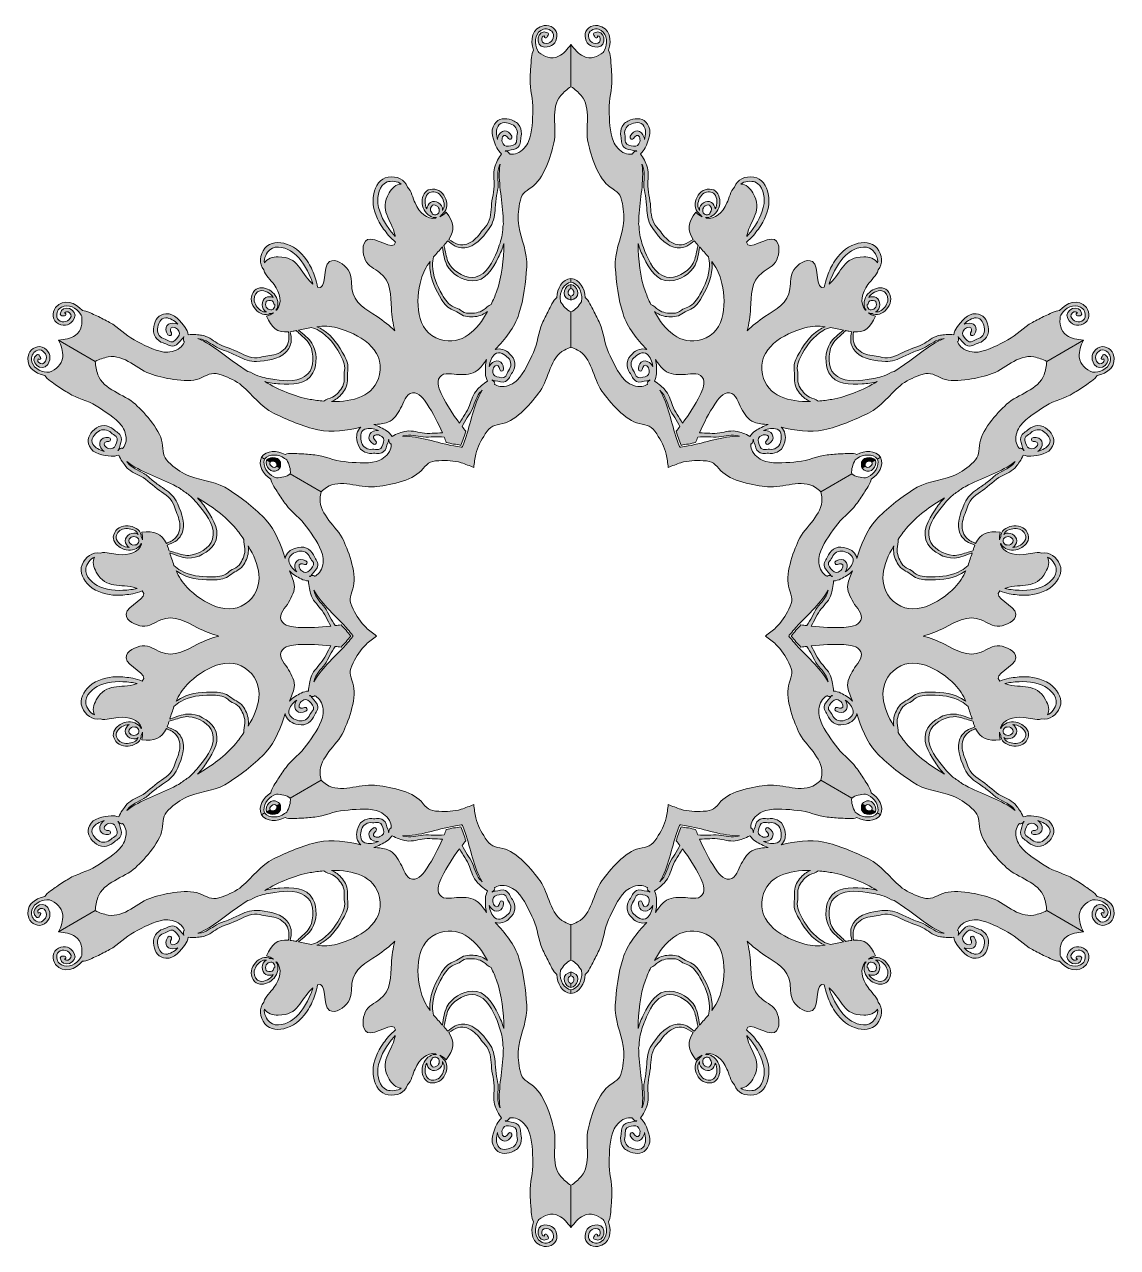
# Model space of a CAD drawing. Header units: inches. Extents: x -4336 to -3581, y 4892 to 5737.
import ezdxf

# ---------------------------------------------------------------- set-up
doc = ezdxf.new("R2010")
doc.units = ezdxf.units.IN
doc.header["$MEASUREMENT"] = 0
doc.layers.add('items', color=7, linetype='Continuous')

# ---------------------------------------------------------------- blocks, each defined once
blk = doc.blocks.new('block 2')
at = {"layer": 'items', "true_color": 0x231f20}
h = blk.add_hatch(color=250, dxfattribs=at)
h.dxf.hatch_style = 2
edge = h.paths.add_edge_path()
edge.add_spline(control_points=[(-4228.8, 5513.36), (-4231.86, 5511.09), (-4236.56, 5510.06), (-4239.86, 5510.57), (-4246.93, 5511.64), (-4253.94, 5515.68), (-4260.35, 5518.97), (-4266.51, 5522.14), (-4271.47, 5527.92), (-4277.31, 5531.07), (-4280.15, 5532.59), (-4283.19, 5534.19), (-4286.21, 5535.53), (-4288.65, 5536.61), (-4293.08, 5539.28), (-4296.14, 5539.13), (-4300.77, 5544.82), (-4309.22, 5547.89), (-4314.57, 5541.29), (-4317.37, 5537.82), (-4316.92, 5532.09), (-4312.63, 5530.06), (-4308.11, 5527.92), (-4304.22, 5529.11), (-4301.77, 5533.62), (-4298.3, 5540.08), (-4310.78, 5544.6), (-4311.37, 5536.76), (-4311.42, 5536.14), (-4310.83, 5535.53), (-4310.21, 5535.55), (-4309.59, 5535.56), (-4308.99, 5535.59), (-4308.38, 5535.58), (-4307.36, 5535.56), (-4307.13, 5537.05), (-4308.11, 5537.33), (-4308.25, 5537.36), (-4308.39, 5537.41), (-4308.52, 5537.45), (-4307.71, 5538.63), (-4306.4, 5538.77), (-4304.94, 5537.63), (-4303.05, 5536.14), (-4303.95, 5534.25), (-4305.46, 5532.73), (-4307.72, 5530.44), (-4312.94, 5531.15), (-4313.72, 5534.74), (-4314.32, 5537.48), (-4312.96, 5540.36), (-4310.44, 5541.65), (-4305.74, 5544.05), (-4300.04, 5540.91), (-4297.42, 5536.79), (-4297.11, 5536.29), (-4296.79, 5535.76), (-4296.51, 5535.2), (-4296.12, 5530.35), (-4296.3, 5525.38), (-4301.07, 5522.08), (-4304.36, 5519.79), (-4308.47, 5519.19), (-4312.52, 5518.76), (-4312.52, 5518.76), (-4287.2, 5504.14), (-4287.2, 5504.14), (-4284.42, 5505.61), (-4281.33, 5506.6), (-4278.32, 5507.16), (-4267.2, 5509.27), (-4257.98, 5498.19), (-4247.71, 5494.97), (-4238.9, 5492.2), (-4222.2, 5488.64), (-4213.71, 5492.88), (-4208.14, 5495.67), (-4206.05, 5496.86), (-4199.66, 5494.54), (-4194.77, 5492.77), (-4189.99, 5490.69), (-4185.97, 5487.35), (-4178.51, 5481.14), (-4172.97, 5472.62), (-4164.16, 5468.39), (-4154.83, 5463.9), (-4143.61, 5458.94), (-4133.47, 5456.85), (-4123.64, 5454.83), (-4113.51, 5456.36), (-4103.89, 5458.7), (-4106.67, 5456.27), (-4107.36, 5452.43), (-4106.39, 5448.67), (-4105.71, 5446.04), (-4104.93, 5443.89), (-4102.62, 5442.3), (-4101, 5441.2), (-4098.18, 5440.27), (-4096.2, 5440.56), (-4093.32, 5440.97), (-4091.08, 5439.78), (-4088.39, 5441.57), (-4086.4, 5442.9), (-4086.22, 5445.93), (-4085.19, 5447.86), (-4084.78, 5448.64), (-4084.63, 5449.41), (-4084.7, 5450.18), (-4084.61, 5450.08), (-4084.53, 5449.97), (-4084.45, 5449.88), (-4084.62, 5449.17), (-4084.45, 5448.39), (-4083.77, 5447.56), (-4083.57, 5447.32), (-4083.29, 5447.19), (-4083.03, 5447.19), (-4082.98, 5446.94), (-4082.94, 5446.68), (-4082.93, 5446.42), (-4082.8, 5445.04), (-4083.44, 5443.27), (-4084.1, 5441.8), (-4086.09, 5438.51), (-4090.03, 5435.78), (-4093.26, 5434.97), (-4100.2, 5433.26), (-4108.23, 5434.3), (-4115.4, 5434.89), (-4122.31, 5435.47), (-4129.11, 5438.9), (-4135.71, 5439.57), (-4138.91, 5439.91), (-4142.33, 5440.22), (-4145.64, 5440.3), (-4148.3, 5440.37), (-4153.42, 5441.13), (-4156.19, 5439.83), (-4161.66, 5442.8), (-4168.95, 5442.93), (-4172.51, 5437.92), (-4172.51, 5437.92), (-4170.37, 5436.68), (-4170.37, 5436.68), (-4166.94, 5440.69), (-4160.48, 5439.99), (-4156.48, 5437.16), (-4155.99, 5436.83), (-4155.5, 5436.46), (-4155.02, 5436.07), (-4153.47, 5433), (-4152.15, 5429.78), (-4152.61, 5426.42), (-4152.61, 5426.42), (-4131.37, 5414.17), (-4131.37, 5414.17), (-4130.14, 5415.24), (-4128.82, 5416.24), (-4127.5, 5417.11), (-4118.02, 5423.31), (-4105.26, 5416.6), (-4094.55, 5417.56), (-4085.35, 5418.38), (-4068.56, 5421.48), (-4062.34, 5428.64), (-4058.26, 5433.34), (-4056.78, 5435.25), (-4049.99, 5435.55), (-4044.79, 5435.78), (-4039.58, 5435.69), (-4034.58, 5434.14), (-4031.63, 5433.22), (-4028.76, 5432.01), (-4025.91, 5430.77), (-4025.91, 5430.77), (-4025.9, 5430.77), (-4025.9, 5430.77), (-4025.9, 5430.77), (-4025.9, 5430.77), (-4025.9, 5430.77), (-4025.9, 5430.77), (-4025.9, 5430.77), (-4025.9, 5430.77), (-4025.9, 5430.77), (-4025.9, 5430.77), (-4025.9, 5430.77), (-4025.56, 5433.86), (-4025.17, 5436.94), (-4024.49, 5439.96), (-4023.33, 5445.06), (-4020.8, 5449.63), (-4018, 5454.01), (-4014.36, 5459.74), (-4011.97, 5460.07), (-4005.86, 5461.25), (-3996.53, 5463.05), (-3985.46, 5476.05), (-3980.14, 5483.6), (-3973.96, 5492.41), (-3973.4, 5506.8), (-3963.29, 5511.91), (-3961.86, 5512.64), (-3960.36, 5513.27), (-3958.81, 5513.79), (-3958.81, 5513.79), (-3958.81, 5538.32), (-3958.81, 5538.32), (-3961.92, 5539.6), (-3964.07, 5542.34), (-3965.94, 5545.24), (-3966.04, 5545.84), (-3966.12, 5546.45), (-3966.17, 5547.04), (-3966.62, 5551.92), (-3963.99, 5557.87), (-3958.81, 5558.82), (-3958.81, 5558.82), (-3958.81, 5561.3), (-3958.81, 5561.3), (-3964.92, 5560.72), (-3968.45, 5554.35), (-3968.61, 5548.12), (-3971.12, 5546.37), (-3973.03, 5541.56), (-3974.3, 5539.22), (-3975.88, 5536.32), (-3977.32, 5533.2), (-3978.64, 5530.26), (-3981.35, 5524.2), (-3981.78, 5516.61), (-3984.73, 5510.34), (-3987.82, 5503.83), (-3990.91, 5496.35), (-3995.88, 5491.2), (-3998.19, 5488.79), (-4002.53, 5486.75), (-4006.37, 5486.68), (-4007.97, 5486.85), (-4009.83, 5487.17), (-4010.96, 5487.96), (-4011.18, 5488.11), (-4011.37, 5488.27), (-4011.57, 5488.44), (-4011.44, 5488.69), (-4011.41, 5488.97), (-4011.52, 5489.27), (-4011.9, 5490.27), (-4012.49, 5490.81), (-4013.18, 5491.01), (-4013.23, 5491.14), (-4013.29, 5491.26), (-4013.32, 5491.4), (-4012.69, 5490.95), (-4011.95, 5490.68), (-4011.08, 5490.65), (-4008.88, 5490.58), (-4006.17, 5489.22), (-4004.03, 5490.28), (-4001.13, 5491.71), (-4001.04, 5494.25), (-3999.25, 5496.53), (-3998.01, 5498.11), (-3997.39, 5501), (-3997.54, 5502.97), (-3997.76, 5505.75), (-3999.24, 5507.52), (-4001.18, 5509.43), (-4003.93, 5512.14), (-4007.61, 5513.46), (-4011.12, 5512.28), (-4004.27, 5519.43), (-3997.88, 5527.43), (-3994.72, 5536.96), (-3991.46, 5546.78), (-3990.15, 5558.98), (-3989.37, 5569.29), (-3988.63, 5579.06), (-3993.23, 5588.11), (-3994.88, 5597.67), (-3995.76, 5602.83), (-3995.16, 5608), (-3994.26, 5613.13), (-3993.07, 5619.83), (-3990.99, 5621.05), (-3985.81, 5624.46), (-3977.88, 5629.7), (-3972.61, 5645.96), (-3970.61, 5654.96), (-3968.25, 5665.46), (-3973.25, 5678.98), (-3965.87, 5687.56), (-3963.86, 5689.88), (-3961.47, 5692.06), (-3958.81, 5693.74), (-3958.81, 5693.74), (-3958.81, 5722.98), (-3958.81, 5722.98), (-3961.2, 5719.68), (-3963.78, 5716.43), (-3967.4, 5714.71), (-3972.65, 5712.24), (-3977.04, 5714.58), (-3981.05, 5717.34), (-3981.39, 5717.86), (-3981.69, 5718.39), (-3981.96, 5718.91), (-3984.24, 5723.24), (-3984.09, 5729.75), (-3979.66, 5732.62), (-3977.29, 5734.16), (-3974.11, 5733.9), (-3972.05, 5732.02), (-3969.31, 5729.53), (-3971.32, 5724.66), (-3974.43, 5723.84), (-3976.5, 5723.3), (-3978.59, 5723.45), (-3978.93, 5725.85), (-3979.2, 5727.68), (-3978.41, 5728.74), (-3976.99, 5728.87), (-3977.02, 5728.73), (-3977.05, 5728.58), (-3977.09, 5728.44), (-3977.34, 5727.45), (-3975.93, 5726.92), (-3975.44, 5727.8), (-3975.14, 5728.34), (-3974.83, 5728.85), (-3974.49, 5729.37), (-3974.17, 5729.9), (-3974.41, 5730.71), (-3974.97, 5730.98), (-3982.06, 5734.39), (-3984.37, 5721.32), (-3977.05, 5721.11), (-3971.91, 5720.95), (-3968.93, 5723.74), (-3968.53, 5728.73), (-3968.14, 5733.46), (-3972.89, 5736.71), (-3977.28, 5736.02), (-3985.68, 5734.69), (-3987.26, 5725.83), (-3984.64, 5718.98), (-3986.29, 5716.41), (-3986.2, 5711.23), (-3986.49, 5708.57), (-3986.83, 5705.3), (-3986.96, 5701.86), (-3987.06, 5698.65), (-3987.26, 5692), (-3984.73, 5684.83), (-3985.08, 5677.9), (-3985.42, 5670.7), (-3985.44, 5662.62), (-3988.04, 5655.95), (-3989.25, 5652.85), (-3992.48, 5649.3), (-3996, 5647.77), (-3997.56, 5647.32), (-3999.39, 5646.9), (-4000.74, 5647.19), (-4000.99, 5647.25), (-4001.25, 5647.33), (-4001.49, 5647.41), (-4001.45, 5647.67), (-4001.53, 5647.96), (-4001.76, 5648.19), (-4002.5, 5648.97), (-4003.24, 5649.24), (-4003.97, 5649.16), (-4004.06, 5649.27), (-4004.14, 5649.35), (-4004.23, 5649.46), (-4003.48, 5649.29), (-4002.69, 5649.32), (-4001.88, 5649.64), (-3999.83, 5650.41), (-3996.8, 5650.19), (-3995.21, 5651.99), (-3993.09, 5654.42), (-3993.98, 5656.8), (-3993.2, 5659.6), (-3992.65, 5661.52), (-3993.2, 5664.43), (-3994.1, 5666.2), (-3995.35, 5668.69), (-3997.39, 5669.75), (-3999.91, 5670.76), (-4004.19, 5672.49), (-4008.91, 5671.9), (-4011.65, 5667.96), (-4015.03, 5663.09), (-4012.13, 5656.31), (-4010.02, 5651.64), (-4009.31, 5650.07), (-4008.14, 5648.56), (-4006.72, 5647.35), (-4008.83, 5644.9), (-4010.53, 5640.68), (-4011.12, 5639.22), (-4012.65, 5635.48), (-4011.97, 5631.01), (-4011.81, 5627.09), (-4011.58, 5621.73), (-4013.55, 5616.26), (-4013.78, 5610.87), (-4013.98, 5606.18), (-4014.55, 5600.29), (-4017.97, 5596.74), (-4020.62, 5593.98), (-4022.52, 5590.73), (-4025.47, 5588.18), (-4028.59, 5585.47), (-4032.46, 5583.87), (-4036.58, 5584.88), (-4039.09, 5585.51), (-4041.09, 5586.98), (-4043.18, 5588.34), (-4038.69, 5594.77), (-4039.73, 5600.06), (-4044.95, 5607.03), (-4046.39, 5605.62), (-4047.83, 5604.6), (-4049.26, 5603.92), (-4048.52, 5604.79), (-4047.85, 5605.71), (-4046.95, 5606.42), (-4043.54, 5609.04), (-4044.25, 5614.01), (-4045.79, 5617.42), (-4047.64, 5621.49), (-4051.69, 5623.8), (-4056.06, 5622.89), (-4059.91, 5622.1), (-4061.48, 5617.98), (-4061.55, 5614.5), (-4061.64, 5610.58), (-4059.69, 5606.53), (-4056.32, 5604.5), (-4054.72, 5603.53), (-4053.12, 5603.2), (-4051.72, 5603.43), (-4051.92, 5603.27), (-4052.11, 5603.1), (-4052.32, 5602.96), (-4058.13, 5602.05), (-4063.38, 5606.55), (-4066.48, 5613.46), (-4067.99, 5616.83), (-4068.83, 5621.69), (-4071.61, 5624.47), (-4073.6, 5629.89), (-4079.05, 5632.16), (-4084.93, 5631.4), (-4090.73, 5630.64), (-4093.86, 5625.04), (-4094.99, 5619.85), (-4096.46, 5613.1), (-4094.49, 5606.15), (-4091.24, 5600.25), (-4089.44, 5596.95), (-4087.13, 5593.94), (-4084.74, 5591.08), (-4083.49, 5589.59), (-4081.53, 5588.06), (-4079.85, 5586.37), (-4081.03, 5579.45), (-4094.08, 5590.94), (-4099.25, 5588.15), (-4103.75, 5585.71), (-4102.58, 5578.01), (-4100.81, 5574.26), (-4098.61, 5569.62), (-4094.57, 5568.23), (-4090.76, 5565.3), (-4082.82, 5559.22), (-4083.33, 5549.76), (-4082.8, 5540.7), (-4082.48, 5535.22), (-4081.67, 5530.07), (-4080.41, 5525.17), (-4084.03, 5528.71), (-4088.08, 5531.99), (-4092.68, 5535.01), (-4100.25, 5539.99), (-4108.69, 5544.27), (-4109.99, 5554.19), (-4110.61, 5558.96), (-4109.79, 5563.16), (-4112.74, 5567.39), (-4115.09, 5570.78), (-4121.18, 5575.66), (-4125.52, 5572.97), (-4130.54, 5569.88), (-4127.1, 5552.85), (-4133.69, 5555.28), (-4134.31, 5557.58), (-4134.66, 5560.05), (-4135.33, 5561.87), (-4136.61, 5565.38), (-4138.06, 5568.88), (-4140.01, 5572.08), (-4143.5, 5577.85), (-4148.53, 5583.04), (-4155.12, 5585.14), (-4160.18, 5586.75), (-4166.6, 5586.84), (-4170.15, 5582.2), (-4173.74, 5577.49), (-4174.51, 5571.63), (-4170.81, 5567.22), (-4169.79, 5563.4), (-4166, 5560.25), (-4163.83, 5557.25), (-4159.41, 5551.11), (-4158.14, 5544.33), (-4161.81, 5539.74), (-4162.06, 5539.63), (-4162.29, 5539.54), (-4162.53, 5539.45), (-4161.63, 5540.54), (-4161.11, 5542.1), (-4161.16, 5543.98), (-4161.24, 5547.9), (-4163.76, 5551.62), (-4167.2, 5553.5), (-4170.27, 5555.18), (-4174.6, 5555.88), (-4177.22, 5552.94), (-4180.19, 5549.61), (-4180.2, 5544.94), (-4177.61, 5541.32), (-4175.43, 5538.27), (-4171.48, 5535.18), (-4167.51, 5536.81), (-4166.45, 5537.24), (-4165.31, 5537.36), (-4164.19, 5537.57), (-4165.49, 5536.67), (-4167.1, 5535.93), (-4169.02, 5535.39), (-4165.61, 5527.39), (-4161.55, 5523.83), (-4153.74, 5524.5), (-4153.6, 5522.03), (-4153.33, 5519.56), (-4154.05, 5517.06), (-4155.22, 5512.99), (-4158.55, 5510.45), (-4162.45, 5509.1), (-4166.14, 5507.82), (-4169.9, 5507.79), (-4173.62, 5506.88), (-4178.38, 5505.69), (-4183.78, 5508.14), (-4187.94, 5510.31), (-4192.74, 5512.81), (-4198.44, 5513.84), (-4202.98, 5516.72), (-4206.29, 5518.82), (-4209.83, 5521.64), (-4213.82, 5522.19), (-4215.39, 5522.4), (-4219.88, 5523.04), (-4223.06, 5522.45), (-4223.4, 5524.28), (-4224.13, 5526.05), (-4225.14, 5527.45), (-4228.12, 5531.61), (-4232.54, 5537.5), (-4238.45, 5537.02), (-4243.24, 5536.62), (-4246.1, 5532.83), (-4246.75, 5528.25), (-4247.13, 5525.58), (-4247.23, 5523.27), (-4245.7, 5520.93), (-4244.62, 5519.28), (-4242.37, 5517.34), (-4240.43, 5516.86), (-4237.62, 5516.13), (-4236, 5514.17), (-4232.83, 5514.81), (-4230.48, 5515.27), (-4229.17, 5518), (-4227.47, 5519.4), (-4226.8, 5519.95), (-4226.37, 5520.61), (-4226.13, 5521.34), (-4226.09, 5521.22), (-4226.06, 5521.09), (-4226.01, 5520.96), (-4226.44, 5520.38), (-4226.58, 5519.59), (-4226.27, 5518.58), (-4226.19, 5518.27), (-4225.98, 5518.05), (-4225.74, 5517.94), (-4225.78, 5517.69), (-4225.84, 5517.44), (-4225.92, 5517.18), (-4226.34, 5515.87), (-4227.62, 5514.48), (-4228.8, 5513.36)], knot_values=[0, 0, 0, 0, 1, 1, 1, 2, 2, 2, 3, 3, 3, 4, 4, 4, 5, 5, 5, 6, 6, 6, 7, 7, 7, 8, 8, 8, 9, 9, 9, 10, 10, 10, 11, 11, 11, 12, 12, 12, 13, 13, 13, 14, 14, 14, 15, 15, 15, 16, 16, 16, 17, 17, 17, 18, 18, 18, 19, 19, 19, 20, 20, 20, 21, 21, 21, 22, 22, 22, 23, 23, 23, 24, 24, 24, 25, 25, 25, 26, 26, 26, 27, 27, 27, 28, 28, 28, 29, 29, 29, 30, 30, 30, 31, 31, 31, 32, 32, 32, 33, 33, 33, 34, 34, 34, 35, 35, 35, 36, 36, 36, 37, 37, 37, 38, 38, 38, 39, 39, 39, 40, 40, 40, 41, 41, 41, 42, 42, 42, 43, 43, 43, 44, 44, 44, 45, 45, 45, 46, 46, 46, 47, 47, 47, 48, 48, 48, 49, 49, 49, 50, 50, 50, 51, 51, 51, 52, 52, 52, 53, 53, 53, 54, 54, 54, 55, 55, 55, 56, 56, 56, 57, 57, 57, 58, 58, 58, 59, 59, 59, 60, 60, 60, 61, 61, 61, 62, 62, 62, 63, 63, 63, 64, 64, 64, 65, 65, 65, 66, 66, 66, 67, 67, 67, 68, 68, 68, 69, 69, 69, 70, 70, 70, 71, 71, 71, 72, 72, 72, 73, 73, 73, 74, 74, 74, 75, 75, 75, 76, 76, 76, 77, 77, 77, 78, 78, 78, 79, 79, 79, 80, 80, 80, 81, 81, 81, 82, 82, 82, 83, 83, 83, 84, 84, 84, 85, 85, 85, 86, 86, 86, 87, 87, 87, 88, 88, 88, 89, 89, 89, 90, 90, 90, 91, 91, 91, 92, 92, 92, 93, 93, 93, 94, 94, 94, 95, 95, 95, 96, 96, 96, 97, 97, 97, 98, 98, 98, 99, 99, 99, 100, 100, 100, 101, 101, 101, 102, 102, 102, 103, 103, 103, 104, 104, 104, 105, 105, 105, 106, 106, 106, 107, 107, 107, 108, 108, 108, 109, 109, 109, 110, 110, 110, 111, 111, 111, 112, 112, 112, 113, 113, 113, 114, 114, 114, 115, 115, 115, 116, 116, 116, 117, 117, 117, 118, 118, 118, 119, 119, 119, 120, 120, 120, 121, 121, 121, 122, 122, 122, 123, 123, 123, 124, 124, 124, 125, 125, 125, 126, 126, 126, 127, 127, 127, 128, 128, 128, 129, 129, 129, 130, 130, 130, 131, 131, 131, 132, 132, 132, 133, 133, 133, 134, 134, 134, 135, 135, 135, 136, 136, 136, 137, 137, 137, 138, 138, 138, 139, 139, 139, 140, 140, 140, 141, 141, 141, 142, 142, 142, 143, 143, 143, 144, 144, 144, 145, 145, 145, 146, 146, 146, 147, 147, 147, 148, 148, 148, 149, 149, 149, 150, 150, 150, 151, 151, 151, 152, 152, 152, 153, 153, 153, 154, 154, 154, 155, 155, 155, 156, 156, 156, 157, 157, 157, 158, 158, 158, 159, 159, 159, 160, 160, 160, 161, 161, 161, 162, 162, 162, 163, 163, 163, 164, 164, 164, 165, 165, 165, 166, 166, 166, 167, 167, 167, 168, 168, 168, 169, 169, 169, 170, 170, 170, 171, 171, 171, 172, 172, 172, 173, 173, 173, 174, 174, 174, 175, 175, 175, 176, 176, 176, 177, 177, 177, 178, 178, 178, 179, 179, 179, 180, 180, 180, 181, 181, 181, 182, 182, 182, 183, 183, 183, 184, 184, 184, 185, 185, 185, 186, 186, 186, 187, 187, 187, 188, 188, 188, 189, 189, 189, 190, 190, 190, 191, 191, 191, 192, 192, 192, 193, 193, 193, 194, 194, 194, 195, 195, 195, 196, 196, 196, 197, 197, 197, 198, 198, 198, 199, 199, 199, 200, 200, 200, 201, 201, 201, 202, 202, 202, 202], degree=3, periodic=1)
edge = h.paths.add_edge_path()
edge.add_spline(control_points=[(-4172.89, 5539.22), (-4175.31, 5540.86), (-4177.53, 5543.8), (-4177.56, 5546.86), (-4177.6, 5549.39), (-4176.2, 5552.38), (-4173.43, 5552.87), (-4170.16, 5553.46), (-4166.23, 5551.26), (-4164.32, 5548.19), (-4165.96, 5548.87), (-4168.08, 5548.92), (-4169.48, 5548.2), (-4172.98, 5546.45), (-4172.76, 5540.05), (-4169.22, 5538.39), (-4169.11, 5538.34), (-4169.01, 5538.31), (-4168.92, 5538.27), (-4170.31, 5538.1), (-4171.7, 5538.42), (-4172.89, 5539.22)], knot_values=[0, 0, 0, 0, 1, 1, 1, 2, 2, 2, 3, 3, 3, 4, 4, 4, 5, 5, 5, 6, 6, 6, 7, 7, 7, 7], degree=3, periodic=1)
edge = h.paths.add_edge_path()
edge.add_spline(control_points=[(-4164.39, 5540.25), (-4166.54, 5538.57), (-4169.74, 5540.89), (-4169.6, 5543.31), (-4169.52, 5544.85), (-4169.23, 5546.25), (-4167.4, 5546.21), (-4165.48, 5546.17), (-4164.58, 5545.95), (-4163.9, 5543.92), (-4163.8, 5543.62), (-4163.52, 5543.4), (-4163.22, 5543.31), (-4163.36, 5542.15), (-4163.69, 5540.79), (-4164.39, 5540.25)], knot_values=[0, 0, 0, 0, 1, 1, 1, 2, 2, 2, 3, 3, 3, 4, 4, 4, 5, 5, 5, 5], degree=3, periodic=1)
edge = h.paths.add_edge_path()
edge.add_spline(control_points=[(-4088.23, 5448.26), (-4088.86, 5446.54), (-4089.29, 5443.5), (-4091.61, 5443.25), (-4093.02, 5443.09), (-4094.54, 5443.67), (-4095.88, 5443.46), (-4099.17, 5442.95), (-4102.51, 5444.77), (-4103.38, 5448.01), (-4104.2, 5450.98), (-4104.84, 5455.95), (-4101.07, 5457.33), (-4098.39, 5458.31), (-4094.94, 5457.83), (-4091.76, 5456.43), (-4092.26, 5456.5), (-4092.76, 5456.5), (-4093.22, 5456.42), (-4098.98, 5455.46), (-4100.19, 5450.15), (-4095.25, 5447.03), (-4093.79, 5446.11), (-4092.06, 5448.16), (-4093.52, 5449.14), (-4094.93, 5450.09), (-4096.37, 5452.52), (-4094.02, 5453.17), (-4092.95, 5453.47), (-4091.7, 5453.52), (-4090.66, 5453.03), (-4088.58, 5452.02), (-4087.39, 5450.56), (-4088.23, 5448.26)], knot_values=[0, 0, 0, 0, 1, 1, 1, 2, 2, 2, 3, 3, 3, 4, 4, 4, 5, 5, 5, 6, 6, 6, 7, 7, 7, 8, 8, 8, 9, 9, 9, 10, 10, 10, 11, 11, 11, 11], degree=3, periodic=1)
edge = h.paths.add_edge_path()
edge.add_spline(control_points=[(-4086.11, 5456.2), (-4088.59, 5457.73), (-4091.7, 5459.6), (-4094.88, 5460.43), (-4091.53, 5460.79), (-4088.11, 5461.06), (-4085.17, 5462.19), (-4081.02, 5463.79), (-4078.62, 5468.04), (-4076.39, 5471.72), (-4074.27, 5475.23), (-4073.09, 5481.85), (-4068.31, 5482.4), (-4063.79, 5482.92), (-4060.3, 5477.87), (-4058.14, 5474.66), (-4054.12, 5468.68), (-4050.54, 5461.63), (-4047.56, 5454.7), (-4052.22, 5454.76), (-4057.01, 5453.98), (-4061.53, 5454.77), (-4065.41, 5455.45), (-4069.74, 5456.7), (-4073.65, 5455.67), (-4075.18, 5455.27), (-4079.58, 5454.14), (-4082.28, 5452.37), (-4083.31, 5453.94), (-4084.66, 5455.29), (-4086.11, 5456.2)], knot_values=[0, 0, 0, 0, 1, 1, 1, 2, 2, 2, 3, 3, 3, 4, 4, 4, 5, 5, 5, 6, 6, 6, 7, 7, 7, 8, 8, 8, 9, 9, 9, 10, 10, 10, 10], degree=3, periodic=1)
edge = h.paths.add_edge_path()
edge.add_spline(control_points=[(-4031.97, 5450.19), (-4032.55, 5448.57), (-4033.14, 5446.94), (-4033.74, 5445.3), (-4033.85, 5445.17), (-4033.95, 5445.01), (-4034.05, 5444.86), (-4034.23, 5444.85), (-4034.41, 5444.84), (-4034.58, 5444.83), (-4036.3, 5445.12), (-4038.01, 5445.42), (-4039.7, 5445.73), (-4051.59, 5447.84), (-4063.18, 5452.67), (-4075.05, 5452.5), (-4074.8, 5452.57), (-4074.55, 5452.64), (-4074.32, 5452.69), (-4069.79, 5453.98), (-4065.41, 5452.57), (-4060.88, 5451.92), (-4058.44, 5451.56), (-4055.93, 5451.98), (-4053.47, 5452.07), (-4051.08, 5452.15), (-4048.75, 5452.03), (-4046.37, 5451.9), (-4045.85, 5450.64), (-4045.36, 5449.39), (-4044.87, 5448.16), (-4041.68, 5447.26), (-4038.06, 5446.84), (-4034.8, 5446.16), (-4034.8, 5446.16), (-4034.8, 5446.16), (-4034.8, 5446.16), (-4034.8, 5446.16), (-4034.8, 5446.16), (-4034.8, 5446.16), (-4034.79, 5446.16), (-4034.79, 5446.16), (-4034.79, 5446.16), (-4034.79, 5446.16), (-4034.79, 5446.17), (-4034.79, 5446.17), (-4033.75, 5449.33), (-4032.3, 5452.67), (-4031.48, 5455.88), (-4032.31, 5456.92), (-4033.16, 5457.98), (-4033.97, 5459.06), (-4032.91, 5461.17), (-4031.84, 5463.26), (-4030.57, 5465.29), (-4029.27, 5467.37), (-4027.67, 5469.35), (-4026.74, 5471.63), (-4025.05, 5475.87), (-4024.07, 5480.37), (-4020.7, 5483.66), (-4020.53, 5483.82), (-4020.34, 5484), (-4020.16, 5484.19), (-4026.26, 5474.01), (-4027.86, 5461.54), (-4031.97, 5450.19)], knot_values=[0, 0, 0, 0, 1, 1, 1, 2, 2, 2, 3, 3, 3, 4, 4, 4, 5, 5, 5, 6, 6, 6, 7, 7, 7, 8, 8, 8, 9, 9, 9, 10, 10, 10, 11, 11, 11, 12, 12, 12, 13, 13, 13, 14, 14, 14, 15, 15, 15, 16, 16, 16, 17, 17, 17, 18, 18, 18, 19, 19, 19, 20, 20, 20, 21, 21, 21, 22, 22, 22, 22], degree=3, periodic=1)
edge = h.paths.add_edge_path()
edge.add_spline(control_points=[(-4017.12, 5505.34), (-4017.99, 5502.15), (-4017.92, 5498.53), (-4017.83, 5495.63), (-4017.78, 5493.9), (-4017.29, 5492.05), (-4016.43, 5490.39), (-4019.32, 5488.93), (-4022.49, 5485.69), (-4023.61, 5484.57), (-4026.44, 5481.7), (-4027.54, 5477.3), (-4028.88, 5473.61), (-4030.46, 5469.31), (-4033.53, 5465.55), (-4035.82, 5461.48), (-4040.32, 5467.55), (-4044.64, 5474.16), (-4047.8, 5480.64), (-4049.51, 5484.1), (-4052.14, 5489.65), (-4049.43, 5493.31), (-4046.54, 5497.17), (-4040.24, 5494.88), (-4036.13, 5494.97), (-4031.83, 5495.05), (-4026.95, 5495.01), (-4023.49, 5497.81), (-4021.03, 5499.79), (-4019.11, 5502.6), (-4017.12, 5505.34)], knot_values=[0, 0, 0, 0, 1, 1, 1, 2, 2, 2, 3, 3, 3, 4, 4, 4, 5, 5, 5, 6, 6, 6, 7, 7, 7, 8, 8, 8, 9, 9, 9, 10, 10, 10, 10], degree=3, periodic=1)
edge = h.paths.add_edge_path()
edge.add_spline(control_points=[(-4002.1, 5506.49), (-3999.74, 5504.1), (-3999.83, 5500.31), (-4001.92, 5497.7), (-4002.77, 5496.65), (-4003.03, 5495.04), (-4003.86, 5493.9), (-4005.25, 5492.02), (-4008.08, 5493.17), (-4009.89, 5493.5), (-4012.31, 5493.91), (-4012.99, 5495.66), (-4012.81, 5497.98), (-4012.72, 5499.12), (-4012.05, 5500.17), (-4011.26, 5500.96), (-4009.51, 5502.66), (-4008.13, 5500.21), (-4008.01, 5498.51), (-4007.9, 5496.73), (-4005.26, 5497.22), (-4005.32, 5498.96), (-4005.56, 5504.78), (-4010.77, 5506.39), (-4014.46, 5501.89), (-4014.76, 5501.52), (-4015.02, 5501.09), (-4015.21, 5500.63), (-4014.84, 5504.08), (-4013.53, 5507.31), (-4011.34, 5509.13), (-4008.26, 5511.72), (-4004.27, 5508.67), (-4002.1, 5506.49)], knot_values=[0, 0, 0, 0, 1, 1, 1, 2, 2, 2, 3, 3, 3, 4, 4, 4, 5, 5, 5, 6, 6, 6, 7, 7, 7, 8, 8, 8, 9, 9, 9, 10, 10, 10, 11, 11, 11, 11], degree=3, periodic=1)
edge = h.paths.add_edge_path()
edge.add_spline(control_points=[(-4009.31, 5658.72), (-4009.45, 5658.27), (-4009.51, 5657.78), (-4009.51, 5657.27), (-4010.49, 5660.6), (-4010.51, 5664.1), (-4009.19, 5666.61), (-4007.33, 5670.18), (-4002.48, 5668.89), (-3999.64, 5667.71), (-3996.54, 5666.4), (-3995.18, 5662.86), (-3996.11, 5659.66), (-3996.5, 5658.37), (-3996.13, 5656.77), (-3996.46, 5655.4), (-3997.01, 5653.13), (-4000.07, 5653.11), (-4001.87, 5652.71), (-4004.26, 5652.17), (-4005.56, 5653.53), (-4006.27, 5655.74), (-4006.63, 5656.83), (-4006.42, 5658.05), (-4005.99, 5659.08), (-4005.03, 5661.33), (-4002.81, 5659.59), (-4002.06, 5658.08), (-4001.27, 5656.49), (-3999.01, 5657.94), (-3999.74, 5659.51), (-4002.18, 5664.8), (-4007.61, 5664.29), (-4009.31, 5658.72)], knot_values=[0, 0, 0, 0, 1, 1, 1, 2, 2, 2, 3, 3, 3, 4, 4, 4, 5, 5, 5, 6, 6, 6, 7, 7, 7, 8, 8, 8, 9, 9, 9, 10, 10, 10, 11, 11, 11, 11], degree=3, periodic=1)
edge = h.paths.add_edge_path()
edge.add_spline(control_points=[(-4045.07, 5585.92), (-4044.63, 5586.44), (-4044.21, 5586.95), (-4043.83, 5587.43), (-4042.27, 5586.11), (-4040.8, 5584.64), (-4038.85, 5583.77), (-4035.82, 5582.37), (-4032.92, 5582.04), (-4029.72, 5583.02), (-4023.31, 5584.94), (-4017.82, 5591.82), (-4014.36, 5597.22), (-4011.95, 5600.96), (-4011.44, 5605.57), (-4011.09, 5609.91), (-4010.84, 5612.88), (-4010.68, 5615.79), (-4010.18, 5618.74), (-4009.78, 5621.16), (-4009.05, 5623.6), (-4009.08, 5626.06), (-4009.12, 5630.64), (-4009.94, 5635.16), (-4008.08, 5639.49), (-4007.99, 5639.71), (-4007.9, 5639.95), (-4007.8, 5640.19), (-4009.53, 5628.45), (-4006.24, 5616.33), (-4005.69, 5604.27), (-4005.62, 5602.54), (-4005.54, 5600.81), (-4005.47, 5599.07), (-4006.08, 5596.68), (-4005.91, 5593.84), (-4006.34, 5591.54), (-4007.07, 5587.59), (-4008.35, 5583.74), (-4009.88, 5580.04), (-4012.78, 5573.01), (-4016.79, 5564.29), (-4024.69, 5562.24), (-4030.91, 5560.62), (-4039.09, 5565.83), (-4042.46, 5570.8), (-4044.49, 5573.8), (-4044.98, 5577.58), (-4045.79, 5581.02), (-4046.02, 5582.06), (-4046.35, 5583.12), (-4046.61, 5584.19), (-4046.09, 5584.76), (-4045.59, 5585.33), (-4045.07, 5585.92)], knot_values=[0, 0, 0, 0, 1, 1, 1, 2, 2, 2, 3, 3, 3, 4, 4, 4, 5, 5, 5, 6, 6, 6, 7, 7, 7, 8, 8, 8, 9, 9, 9, 10, 10, 10, 11, 11, 11, 12, 12, 12, 13, 13, 13, 14, 14, 14, 15, 15, 15, 16, 16, 16, 17, 17, 17, 18, 18, 18, 18], degree=3, periodic=1)
edge = h.paths.add_edge_path()
edge.add_spline(control_points=[(-4058.4, 5609.34), (-4060.09, 5612.53), (-4060.04, 5617.05), (-4057.89, 5619.58), (-4056.08, 5621.73), (-4052.79, 5621.45), (-4050.61, 5620.16), (-4047.98, 5618.59), (-4046.54, 5615.2), (-4046.33, 5612.27), (-4046.24, 5610.87), (-4046.67, 5609.49), (-4047.5, 5608.36), (-4047.49, 5608.48), (-4047.47, 5608.58), (-4047.47, 5608.69), (-4047.12, 5612.59), (-4052.55, 5615.99), (-4055.81, 5613.83), (-4057.14, 5612.96), (-4058.17, 5611.11), (-4058.4, 5609.34)], knot_values=[0, 0, 0, 0, 1, 1, 1, 2, 2, 2, 3, 3, 3, 4, 4, 4, 5, 5, 5, 6, 6, 6, 7, 7, 7, 7], degree=3, periodic=1)
edge = h.paths.add_edge_path()
edge.add_spline(control_points=[(-4054.72, 5605.95), (-4054.64, 5606.26), (-4054.71, 5606.61), (-4054.92, 5606.85), (-4056.33, 5608.46), (-4056.06, 5609.34), (-4055.15, 5611.03), (-4054.26, 5612.63), (-4052.9, 5612.18), (-4051.54, 5611.49), (-4049.37, 5610.38), (-4048.96, 5606.46), (-4051.48, 5605.43), (-4052.3, 5605.1), (-4053.65, 5605.49), (-4054.72, 5605.95)], knot_values=[0, 0, 0, 0, 1, 1, 1, 2, 2, 2, 3, 3, 3, 4, 4, 4, 5, 5, 5, 5], degree=3, periodic=1)
edge = h.paths.add_edge_path()
edge.add_spline(control_points=[(-4053.61, 5576.28), (-4051.71, 5578.56), (-4049.66, 5580.79), (-4047.6, 5583.09), (-4047.58, 5582.99), (-4047.57, 5582.9), (-4047.55, 5582.81), (-4046.77, 5578.65), (-4046.31, 5574.35), (-4044.42, 5570.53), (-4041.47, 5564.54), (-4033.67, 5560), (-4027.13, 5559.66), (-4017.55, 5559.16), (-4012.78, 5568.53), (-4009.03, 5575.72), (-4007.4, 5578.81), (-4006.17, 5582.12), (-4005.18, 5585.47), (-4005.24, 5574.11), (-4006.33, 5562.8), (-4010.28, 5552.1), (-4011.28, 5549.37), (-4012.49, 5546.4), (-4013.91, 5543.41), (-4016.02, 5542.75), (-4017.36, 5540.9), (-4019.2, 5539.66), (-4022.23, 5537.64), (-4025.9, 5537.21), (-4029.44, 5537.33), (-4031.59, 5537.4), (-4033.4, 5538.1), (-4035.09, 5539.38), (-4036.46, 5540.42), (-4037.74, 5540.91), (-4039.41, 5541.56), (-4043.54, 5543.19), (-4045.6, 5546.61), (-4047.74, 5550.24), (-4051.54, 5556.68), (-4054.2, 5562.84), (-4054.44, 5570.42), (-4054.51, 5572.49), (-4054.17, 5574.41), (-4053.61, 5576.28)], knot_values=[0, 0, 0, 0, 1, 1, 1, 2, 2, 2, 3, 3, 3, 4, 4, 4, 5, 5, 5, 6, 6, 6, 7, 7, 7, 8, 8, 8, 9, 9, 9, 10, 10, 10, 11, 11, 11, 12, 12, 12, 13, 13, 13, 14, 14, 14, 15, 15, 15, 15], degree=3, periodic=1)
edge = h.paths.add_edge_path()
edge.add_spline(control_points=[(-4062.27, 5560.69), (-4060.98, 5565.51), (-4058.76, 5569.5), (-4056.06, 5573.17), (-4056.21, 5571.6), (-4056.23, 5570.02), (-4056.15, 5568.45), (-4055.81, 5560.36), (-4052.14, 5553.56), (-4048.11, 5546.76), (-4046.15, 5543.46), (-4043.79, 5540.94), (-4040.21, 5539.5), (-4036.71, 5538.07), (-4034.11, 5535.39), (-4030.23, 5534.99), (-4026.89, 5534.64), (-4023.19, 5534.92), (-4020.12, 5536.35), (-4018.79, 5536.97), (-4017.53, 5537.65), (-4016.38, 5538.56), (-4023.32, 5525.97), (-4034.04, 5514.62), (-4049.09, 5519.24), (-4066.47, 5524.58), (-4066.17, 5546.24), (-4062.27, 5560.69)], knot_values=[0, 0, 0, 0, 1, 1, 1, 2, 2, 2, 3, 3, 3, 4, 4, 4, 5, 5, 5, 6, 6, 6, 7, 7, 7, 8, 8, 8, 9, 9, 9, 9], degree=3, periodic=1)
edge = h.paths.add_edge_path()
edge.add_spline(control_points=[(-4080.24, 5591.13), (-4080.18, 5590.87), (-4080.12, 5590.61), (-4080.08, 5590.37), (-4081.1, 5591.47), (-4082.15, 5592.53), (-4082.95, 5593.64), (-4087.4, 5599.7), (-4091.11, 5605.56), (-4092.07, 5613.17), (-4092.72, 5618.35), (-4091.21, 5625.83), (-4085.77, 5627.97), (-4083.56, 5628.83), (-4078.15, 5628.64), (-4076.08, 5626.56), (-4079.56, 5626.7), (-4082.54, 5623.55), (-4084.42, 5620.38), (-4091.64, 5608.19), (-4082.76, 5602.4), (-4080.24, 5591.13)], knot_values=[0, 0, 0, 0, 1, 1, 1, 2, 2, 2, 3, 3, 3, 4, 4, 4, 5, 5, 5, 6, 6, 6, 7, 7, 7, 7], degree=3, periodic=1)
edge = h.paths.add_edge_path()
edge.add_spline(control_points=[(-4120.24, 5527.23), (-4105.78, 5523.37), (-4086.88, 5512.8), (-4090.94, 5495.09), (-4094.46, 5479.73), (-4109.66, 5476.13), (-4124.03, 5476.41), (-4122.66, 5476.95), (-4121.44, 5477.7), (-4120.23, 5478.55), (-4117.46, 5480.49), (-4115.38, 5483.57), (-4114, 5486.62), (-4112.41, 5490.18), (-4113.44, 5493.77), (-4112.91, 5497.52), (-4112.38, 5501.35), (-4113.38, 5504.65), (-4115.26, 5507.99), (-4119.14, 5514.87), (-4123.17, 5521.46), (-4130.02, 5525.81), (-4131.35, 5526.65), (-4132.72, 5527.42), (-4134.16, 5528.08), (-4129.63, 5528.57), (-4125.06, 5528.52), (-4120.24, 5527.23)], knot_values=[0, 0, 0, 0, 1, 1, 1, 2, 2, 2, 3, 3, 3, 4, 4, 4, 5, 5, 5, 6, 6, 6, 7, 7, 7, 8, 8, 8, 9, 9, 9, 9], degree=3, periodic=1)
edge = h.paths.add_edge_path()
edge.add_spline(control_points=[(-4132.59, 5525.31), (-4126.14, 5521.31), (-4122.13, 5515.92), (-4118.47, 5509.42), (-4116.38, 5505.73), (-4114.44, 5502.25), (-4115.11, 5497.85), (-4115.38, 5496.09), (-4115.6, 5494.74), (-4115.38, 5493.03), (-4115.11, 5490.91), (-4115.41, 5489), (-4116.41, 5487.11), (-4118.1, 5483.98), (-4120.3, 5481.02), (-4123.56, 5479.41), (-4125.56, 5478.42), (-4127.83, 5478.19), (-4129.47, 5476.69), (-4132.77, 5476.97), (-4135.94, 5477.4), (-4138.81, 5477.89), (-4150.05, 5479.83), (-4160.39, 5484.54), (-4170.26, 5490.16), (-4166.85, 5489.34), (-4163.37, 5488.77), (-4159.88, 5488.62), (-4151.78, 5488.28), (-4141.28, 5487.73), (-4136.92, 5496.27), (-4133.94, 5502.11), (-4133.99, 5511.14), (-4137.69, 5516.67), (-4140.05, 5520.24), (-4143.54, 5522.77), (-4146.75, 5525.53), (-4146.82, 5525.6), (-4146.9, 5525.65), (-4146.97, 5525.71), (-4143.96, 5526.35), (-4141.01, 5527.02), (-4138.07, 5527.51), (-4136.18, 5527.05), (-4134.35, 5526.4), (-4132.59, 5525.31)], knot_values=[0, 0, 0, 0, 1, 1, 1, 2, 2, 2, 3, 3, 3, 4, 4, 4, 5, 5, 5, 6, 6, 6, 7, 7, 7, 8, 8, 8, 9, 9, 9, 10, 10, 10, 11, 11, 11, 12, 12, 12, 13, 13, 13, 14, 14, 14, 15, 15, 15, 15], degree=3, periodic=1)
edge = h.paths.add_edge_path()
edge.add_spline(control_points=[(-4160.86, 5576.25), (-4164.55, 5576.21), (-4168.76, 5575.19), (-4170.38, 5572.12), (-4171.14, 5574.96), (-4168.61, 5579.74), (-4166.75, 5581.22), (-4162.2, 5584.85), (-4154.95, 5582.43), (-4150.79, 5579.27), (-4144.69, 5574.63), (-4141.46, 5568.5), (-4138.43, 5561.61), (-4137.87, 5560.36), (-4137.48, 5558.92), (-4137.04, 5557.48), (-4137.24, 5557.65), (-4137.43, 5557.82), (-4137.62, 5558), (-4146.12, 5565.81), (-4146.69, 5576.41), (-4160.86, 5576.25)], knot_values=[0, 0, 0, 0, 1, 1, 1, 2, 2, 2, 3, 3, 3, 4, 4, 4, 5, 5, 5, 6, 6, 6, 7, 7, 7, 7], degree=3, periodic=1)
edge = h.paths.add_edge_path()
edge.add_spline(control_points=[(-4215.58, 5519.69), (-4210.91, 5519.14), (-4207.39, 5516.17), (-4203.46, 5513.84), (-4201.33, 5512.58), (-4198.85, 5511.99), (-4196.55, 5511.14), (-4193.75, 5510.09), (-4191.15, 5508.77), (-4188.45, 5507.49), (-4184.53, 5505.64), (-4180.28, 5503.77), (-4175.83, 5503.99), (-4169.42, 5504.29), (-4160.73, 5505.6), (-4155.85, 5510.19), (-4153.41, 5512.49), (-4152.24, 5515.16), (-4151.93, 5518.47), (-4151.72, 5520.61), (-4152.26, 5522.6), (-4152.62, 5524.63), (-4152, 5524.71), (-4151.37, 5524.82), (-4150.7, 5524.94), (-4149.94, 5525.09), (-4149.18, 5525.25), (-4148.43, 5525.4), (-4147.63, 5524.64), (-4146.86, 5523.85), (-4146.1, 5523.11), (-4143.52, 5520.69), (-4140.49, 5518.37), (-4138.91, 5515.12), (-4136.28, 5509.72), (-4135.87, 5500.02), (-4140.38, 5495.46), (-4146.1, 5489.63), (-4155.66, 5490.52), (-4163.2, 5491.52), (-4167.17, 5492.05), (-4171.14, 5492.87), (-4174.92, 5494.21), (-4177.13, 5494.98), (-4179.51, 5496.55), (-4181.87, 5497.21), (-4183.35, 5498.14), (-4184.81, 5499.08), (-4186.27, 5500.01), (-4196.44, 5506.52), (-4205.29, 5515.43), (-4216.33, 5519.8), (-4216.07, 5519.76), (-4215.81, 5519.73), (-4215.58, 5519.69)], knot_values=[0, 0, 0, 0, 1, 1, 1, 2, 2, 2, 3, 3, 3, 4, 4, 4, 5, 5, 5, 6, 6, 6, 7, 7, 7, 8, 8, 8, 9, 9, 9, 10, 10, 10, 11, 11, 11, 12, 12, 12, 13, 13, 13, 14, 14, 14, 15, 15, 15, 16, 16, 16, 17, 17, 17, 18, 18, 18, 18], degree=3, periodic=1)
edge = h.paths.add_edge_path()
edge.add_spline(control_points=[(-4230.13, 5520.92), (-4231.38, 5519.57), (-4232.93, 5516.93), (-4235.17, 5517.58), (-4236.52, 5517.98), (-4237.71, 5519.08), (-4239.03, 5519.41), (-4242.27, 5520.2), (-4244.65, 5523.15), (-4244.23, 5526.49), (-4243.85, 5529.54), (-4242.53, 5534.37), (-4238.51, 5534.21), (-4235.67, 5534.1), (-4232.66, 5532.33), (-4230.25, 5529.82), (-4230.7, 5530.07), (-4231.16, 5530.26), (-4231.62, 5530.37), (-4237.3, 5531.69), (-4240.45, 5527.24), (-4237.09, 5522.47), (-4236.09, 5521.06), (-4233.7, 5522.29), (-4234.68, 5523.77), (-4235.62, 5525.17), (-4236.02, 5527.98), (-4233.6, 5527.66), (-4232.49, 5527.54), (-4231.32, 5527.11), (-4230.56, 5526.26), (-4229, 5524.53), (-4228.48, 5522.72), (-4230.13, 5520.92)], knot_values=[0, 0, 0, 0, 1, 1, 1, 2, 2, 2, 3, 3, 3, 4, 4, 4, 5, 5, 5, 6, 6, 6, 7, 7, 7, 8, 8, 8, 9, 9, 9, 10, 10, 10, 11, 11, 11, 11], degree=3, periodic=1)
h = blk.add_hatch(color=250, dxfattribs=at)
h.dxf.hatch_style = 2
edge = h.paths.add_edge_path()
edge.add_spline(control_points=[(-3907.58, 5651.64), (-3905.47, 5656.31), (-3902.58, 5663.09), (-3905.95, 5667.96), (-3908.69, 5671.9), (-3913.41, 5672.49), (-3917.69, 5670.76), (-3920.21, 5669.75), (-3922.24, 5668.69), (-3923.51, 5666.2), (-3924.41, 5664.43), (-3924.95, 5661.52), (-3924.41, 5659.6), (-3923.61, 5656.8), (-3924.51, 5654.42), (-3922.38, 5651.99), (-3920.8, 5650.19), (-3917.78, 5650.41), (-3915.73, 5649.64), (-3914.91, 5649.32), (-3914.12, 5649.29), (-3913.37, 5649.46), (-3913.45, 5649.35), (-3913.55, 5649.27), (-3913.64, 5649.16), (-3914.37, 5649.24), (-3915.1, 5648.97), (-3915.84, 5648.19), (-3916.06, 5647.96), (-3916.14, 5647.67), (-3916.12, 5647.41), (-3916.36, 5647.33), (-3916.62, 5647.25), (-3916.87, 5647.19), (-3918.22, 5646.9), (-3920.05, 5647.32), (-3921.61, 5647.77), (-3925.11, 5649.3), (-3928.34, 5652.85), (-3929.56, 5655.95), (-3932.17, 5662.62), (-3932.17, 5670.7), (-3932.53, 5677.9), (-3932.86, 5684.83), (-3930.35, 5692), (-3930.54, 5698.65), (-3930.64, 5701.86), (-3930.78, 5705.3), (-3931.12, 5708.57), (-3931.4, 5711.23), (-3931.32, 5716.41), (-3932.97, 5718.98), (-3930.35, 5725.83), (-3931.92, 5734.69), (-3940.31, 5736.02), (-3944.71, 5736.71), (-3949.46, 5733.46), (-3949.08, 5728.73), (-3948.66, 5723.74), (-3945.69, 5720.95), (-3940.55, 5721.11), (-3933.22, 5721.32), (-3935.54, 5734.39), (-3942.63, 5730.98), (-3943.2, 5730.71), (-3943.44, 5729.9), (-3943.1, 5729.37), (-3942.78, 5728.85), (-3942.46, 5728.34), (-3942.16, 5727.8), (-3941.67, 5726.92), (-3940.27, 5727.45), (-3940.52, 5728.44), (-3940.55, 5728.58), (-3940.58, 5728.73), (-3940.61, 5728.87), (-3939.18, 5728.74), (-3938.41, 5727.68), (-3938.67, 5725.85), (-3939.01, 5723.45), (-3941.11, 5723.3), (-3943.17, 5723.84), (-3946.27, 5724.66), (-3948.28, 5729.53), (-3945.56, 5732.02), (-3943.49, 5733.9), (-3940.31, 5734.16), (-3937.94, 5732.62), (-3933.52, 5729.75), (-3933.37, 5723.24), (-3935.64, 5718.91), (-3935.92, 5718.39), (-3936.21, 5717.86), (-3936.55, 5717.34), (-3940.57, 5714.58), (-3944.96, 5712.24), (-3950.21, 5714.71), (-3953.84, 5716.43), (-3956.41, 5719.68), (-3958.8, 5722.98), (-3958.8, 5722.98), (-3958.8, 5693.74), (-3958.8, 5693.74), (-3956.13, 5692.06), (-3953.73, 5689.88), (-3951.74, 5687.56), (-3944.37, 5678.98), (-3949.34, 5665.46), (-3947, 5654.96), (-3944.98, 5645.96), (-3939.72, 5629.7), (-3931.8, 5624.46), (-3926.61, 5621.05), (-3924.53, 5619.83), (-3923.35, 5613.13), (-3922.44, 5608), (-3921.84, 5602.83), (-3922.73, 5597.67), (-3924.36, 5588.11), (-3928.98, 5579.06), (-3928.24, 5569.29), (-3927.46, 5558.98), (-3926.14, 5546.78), (-3922.89, 5536.96), (-3919.73, 5527.43), (-3913.33, 5519.43), (-3906.49, 5512.28), (-3909.98, 5513.46), (-3913.66, 5512.14), (-3916.43, 5509.43), (-3918.36, 5507.52), (-3919.84, 5505.75), (-3920.06, 5502.97), (-3920.2, 5501), (-3919.59, 5498.11), (-3918.36, 5496.53), (-3916.57, 5494.25), (-3916.48, 5491.71), (-3913.58, 5490.28), (-3911.44, 5489.22), (-3908.73, 5490.58), (-3906.52, 5490.65), (-3905.66, 5490.68), (-3904.91, 5490.95), (-3904.27, 5491.4), (-3904.32, 5491.26), (-3904.37, 5491.14), (-3904.41, 5491.01), (-3905.12, 5490.81), (-3905.71, 5490.27), (-3906.07, 5489.27), (-3906.19, 5488.97), (-3906.17, 5488.69), (-3906.03, 5488.44), (-3906.22, 5488.27), (-3906.43, 5488.11), (-3906.64, 5487.96), (-3907.78, 5487.17), (-3909.64, 5486.85), (-3911.25, 5486.68), (-3915.07, 5486.75), (-3919.42, 5488.79), (-3921.72, 5491.2), (-3926.68, 5496.35), (-3929.79, 5503.83), (-3932.86, 5510.34), (-3935.83, 5516.61), (-3936.24, 5524.2), (-3938.96, 5530.26), (-3940.29, 5533.2), (-3941.72, 5536.32), (-3943.3, 5539.22), (-3944.58, 5541.56), (-3946.47, 5546.37), (-3949, 5548.12), (-3949.16, 5554.35), (-3952.69, 5560.72), (-3958.8, 5561.3), (-3958.8, 5561.3), (-3958.8, 5558.82), (-3958.8, 5558.82), (-3953.61, 5557.87), (-3950.99, 5551.92), (-3951.43, 5547.04), (-3951.49, 5546.45), (-3951.56, 5545.84), (-3951.66, 5545.24), (-3953.54, 5542.34), (-3955.67, 5539.6), (-3958.8, 5538.32), (-3958.8, 5538.32), (-3958.8, 5513.79), (-3958.8, 5513.79), (-3957.24, 5513.27), (-3955.73, 5512.64), (-3954.31, 5511.91), (-3944.21, 5506.8), (-3943.64, 5492.41), (-3937.46, 5483.6), (-3932.15, 5476.05), (-3921.07, 5463.05), (-3911.75, 5461.25), (-3905.65, 5460.07), (-3903.25, 5459.74), (-3899.59, 5454.01), (-3896.8, 5449.63), (-3894.27, 5445.06), (-3893.11, 5439.96), (-3892.43, 5436.94), (-3892.04, 5433.86), (-3891.68, 5430.77), (-3891.68, 5430.77), (-3891.69, 5430.77), (-3891.69, 5430.77), (-3891.69, 5430.77), (-3891.68, 5430.77), (-3891.68, 5430.77), (-3891.68, 5430.77), (-3891.68, 5430.77), (-3891.68, 5430.77), (-3891.68, 5430.77), (-3891.68, 5430.77), (-3891.68, 5430.77), (-3888.83, 5432.01), (-3885.97, 5433.22), (-3883.02, 5434.14), (-3878.02, 5435.69), (-3872.82, 5435.78), (-3867.62, 5435.55), (-3860.82, 5435.25), (-3859.35, 5433.34), (-3855.26, 5428.64), (-3849.05, 5421.48), (-3832.25, 5418.38), (-3823.06, 5417.56), (-3812.33, 5416.6), (-3799.58, 5423.31), (-3790.11, 5417.11), (-3788.77, 5416.24), (-3787.47, 5415.24), (-3786.23, 5414.17), (-3786.23, 5414.17), (-3764.99, 5426.42), (-3764.99, 5426.42), (-3765.46, 5429.78), (-3764.13, 5433), (-3762.57, 5436.07), (-3762.1, 5436.46), (-3761.62, 5436.83), (-3761.13, 5437.16), (-3757.13, 5439.99), (-3750.66, 5440.69), (-3747.25, 5436.68), (-3747.25, 5436.68), (-3745.08, 5437.92), (-3745.08, 5437.92), (-3748.64, 5442.93), (-3755.94, 5442.8), (-3761.42, 5439.83), (-3764.19, 5441.13), (-3769.29, 5440.37), (-3771.97, 5440.3), (-3775.27, 5440.22), (-3778.69, 5439.91), (-3781.9, 5439.57), (-3788.51, 5438.9), (-3795.29, 5435.47), (-3802.2, 5434.89), (-3809.38, 5434.3), (-3817.39, 5433.26), (-3824.34, 5434.97), (-3827.58, 5435.78), (-3831.52, 5438.51), (-3833.49, 5441.8), (-3834.15, 5443.27), (-3834.81, 5445.04), (-3834.69, 5446.42), (-3834.67, 5446.68), (-3834.62, 5446.94), (-3834.58, 5447.19), (-3834.3, 5447.19), (-3834.02, 5447.32), (-3833.83, 5447.56), (-3833.16, 5448.39), (-3832.99, 5449.17), (-3833.16, 5449.88), (-3833.07, 5449.97), (-3833, 5450.08), (-3832.89, 5450.18), (-3832.96, 5449.41), (-3832.82, 5448.64), (-3832.42, 5447.86), (-3831.38, 5445.93), (-3831.2, 5442.9), (-3829.21, 5441.57), (-3826.52, 5439.78), (-3824.28, 5440.97), (-3821.41, 5440.56), (-3819.42, 5440.27), (-3816.61, 5441.2), (-3814.98, 5442.3), (-3812.68, 5443.89), (-3811.89, 5446.04), (-3811.21, 5448.67), (-3810.25, 5452.43), (-3810.94, 5456.27), (-3813.71, 5458.7), (-3804.09, 5456.36), (-3793.95, 5454.83), (-3784.14, 5456.85), (-3774, 5458.94), (-3762.77, 5463.9), (-3753.45, 5468.39), (-3744.63, 5472.62), (-3739.09, 5481.14), (-3731.62, 5487.35), (-3727.61, 5490.69), (-3722.82, 5492.77), (-3717.94, 5494.54), (-3711.56, 5496.86), (-3709.46, 5495.67), (-3703.89, 5492.88), (-3695.4, 5488.64), (-3678.69, 5492.2), (-3669.88, 5494.97), (-3659.62, 5498.19), (-3650.4, 5509.27), (-3639.27, 5507.16), (-3636.26, 5506.6), (-3633.19, 5505.61), (-3630.4, 5504.14), (-3630.4, 5504.14), (-3605.08, 5518.76), (-3605.08, 5518.76), (-3609.13, 5519.19), (-3613.24, 5519.79), (-3616.53, 5522.08), (-3621.3, 5525.38), (-3621.48, 5530.35), (-3621.09, 5535.2), (-3620.81, 5535.76), (-3620.49, 5536.29), (-3620.19, 5536.79), (-3617.57, 5540.91), (-3611.85, 5544.05), (-3607.16, 5541.65), (-3604.63, 5540.36), (-3603.28, 5537.48), (-3603.87, 5534.74), (-3604.67, 5531.15), (-3609.89, 5530.44), (-3612.14, 5532.73), (-3613.65, 5534.25), (-3614.56, 5536.14), (-3612.66, 5537.63), (-3611.2, 5538.77), (-3609.89, 5538.63), (-3609.07, 5537.45), (-3609.21, 5537.41), (-3609.35, 5537.36), (-3609.49, 5537.33), (-3610.48, 5537.05), (-3610.24, 5535.56), (-3609.22, 5535.58), (-3608.61, 5535.59), (-3608.01, 5535.56), (-3607.39, 5535.55), (-3606.77, 5535.53), (-3606.19, 5536.14), (-3606.23, 5536.76), (-3606.82, 5544.6), (-3619.3, 5540.08), (-3615.83, 5533.62), (-3613.4, 5529.11), (-3609.49, 5527.92), (-3604.97, 5530.06), (-3600.68, 5532.09), (-3600.23, 5537.82), (-3603.03, 5541.29), (-3608.38, 5547.89), (-3616.85, 5544.82), (-3621.47, 5539.13), (-3624.53, 5539.28), (-3628.95, 5536.61), (-3631.39, 5535.53), (-3634.41, 5534.19), (-3637.44, 5532.59), (-3640.29, 5531.07), (-3646.12, 5527.92), (-3651.08, 5522.14), (-3657.25, 5518.97), (-3663.66, 5515.68), (-3670.66, 5511.64), (-3677.74, 5510.57), (-3681.04, 5510.06), (-3685.74, 5511.09), (-3688.8, 5513.36), (-3689.98, 5514.48), (-3691.26, 5515.87), (-3691.67, 5517.18), (-3691.75, 5517.44), (-3691.81, 5517.69), (-3691.86, 5517.94), (-3691.63, 5518.05), (-3691.41, 5518.27), (-3691.33, 5518.58), (-3691.03, 5519.59), (-3691.16, 5520.38), (-3691.58, 5520.96), (-3691.55, 5521.09), (-3691.51, 5521.22), (-3691.47, 5521.34), (-3691.22, 5520.61), (-3690.81, 5519.95), (-3690.13, 5519.4), (-3688.43, 5518), (-3687.12, 5515.27), (-3684.77, 5514.81), (-3681.6, 5514.17), (-3679.98, 5516.13), (-3677.17, 5516.86), (-3675.23, 5517.34), (-3672.98, 5519.28), (-3671.9, 5520.93), (-3670.38, 5523.27), (-3670.47, 5525.58), (-3670.85, 5528.25), (-3671.49, 5532.83), (-3674.37, 5536.62), (-3679.15, 5537.02), (-3685.06, 5537.5), (-3689.47, 5531.61), (-3692.47, 5527.45), (-3693.47, 5526.05), (-3694.2, 5524.28), (-3694.54, 5522.45), (-3697.72, 5523.04), (-3702.21, 5522.4), (-3703.78, 5522.19), (-3707.77, 5521.64), (-3711.31, 5518.82), (-3714.62, 5516.72), (-3719.15, 5513.84), (-3724.88, 5512.81), (-3729.66, 5510.31), (-3733.81, 5508.14), (-3739.21, 5505.69), (-3743.98, 5506.88), (-3747.71, 5507.79), (-3751.47, 5507.82), (-3755.16, 5509.1), (-3759.05, 5510.45), (-3762.39, 5512.99), (-3763.55, 5517.06), (-3764.27, 5519.56), (-3763.99, 5522.03), (-3763.86, 5524.5), (-3756.06, 5523.83), (-3752, 5527.39), (-3748.57, 5535.39), (-3750.51, 5535.93), (-3752.11, 5536.67), (-3753.42, 5537.57), (-3752.29, 5537.36), (-3751.16, 5537.24), (-3750.09, 5536.81), (-3746.13, 5535.18), (-3742.17, 5538.27), (-3739.99, 5541.32), (-3737.4, 5544.94), (-3737.41, 5549.61), (-3740.38, 5552.94), (-3743, 5555.88), (-3747.34, 5555.18), (-3750.41, 5553.5), (-3753.83, 5551.62), (-3756.37, 5547.9), (-3756.45, 5543.98), (-3756.5, 5542.1), (-3755.96, 5540.54), (-3755.07, 5539.45), (-3755.31, 5539.54), (-3755.55, 5539.63), (-3755.78, 5539.74), (-3759.47, 5544.33), (-3758.19, 5551.11), (-3753.77, 5557.25), (-3751.61, 5560.25), (-3747.81, 5563.4), (-3746.79, 5567.22), (-3743.1, 5571.63), (-3743.86, 5577.49), (-3747.46, 5582.2), (-3751.01, 5586.84), (-3757.42, 5586.75), (-3762.49, 5585.14), (-3769.06, 5583.04), (-3774.09, 5577.85), (-3777.6, 5572.08), (-3779.55, 5568.88), (-3781, 5565.38), (-3782.28, 5561.87), (-3782.94, 5560.05), (-3783.29, 5557.58), (-3783.91, 5555.28), (-3790.5, 5552.85), (-3787.07, 5569.88), (-3792.07, 5572.97), (-3796.43, 5575.66), (-3802.52, 5570.78), (-3804.87, 5567.39), (-3807.8, 5563.16), (-3806.98, 5558.96), (-3807.62, 5554.19), (-3808.91, 5544.27), (-3817.35, 5539.99), (-3824.93, 5535.01), (-3829.51, 5531.99), (-3833.57, 5528.71), (-3837.19, 5525.17), (-3835.94, 5530.07), (-3835.13, 5535.22), (-3834.81, 5540.7), (-3834.28, 5549.76), (-3834.79, 5559.22), (-3826.85, 5565.3), (-3823.02, 5568.23), (-3819, 5569.62), (-3816.79, 5574.26), (-3815.03, 5578.01), (-3813.85, 5585.71), (-3818.35, 5588.15), (-3823.53, 5590.94), (-3836.56, 5579.45), (-3837.75, 5586.37), (-3836.08, 5588.06), (-3834.12, 5589.59), (-3832.87, 5591.08), (-3830.46, 5593.94), (-3828.17, 5596.95), (-3826.35, 5600.25), (-3823.13, 5606.15), (-3821.13, 5613.1), (-3822.61, 5619.85), (-3823.75, 5625.04), (-3826.86, 5630.64), (-3832.67, 5631.4), (-3838.54, 5632.16), (-3844.01, 5629.89), (-3845.98, 5624.47), (-3848.77, 5621.69), (-3849.6, 5616.83), (-3851.11, 5613.46), (-3854.22, 5606.55), (-3859.46, 5602.05), (-3865.29, 5602.96), (-3865.49, 5603.1), (-3865.69, 5603.27), (-3865.89, 5603.43), (-3864.49, 5603.2), (-3862.88, 5603.53), (-3861.27, 5604.5), (-3857.91, 5606.53), (-3855.97, 5610.58), (-3856.06, 5614.5), (-3856.13, 5617.98), (-3857.7, 5622.1), (-3861.54, 5622.89), (-3865.92, 5623.8), (-3869.97, 5621.49), (-3871.81, 5617.42), (-3873.35, 5614.01), (-3874.06, 5609.04), (-3870.66, 5606.42), (-3869.76, 5605.71), (-3869.08, 5604.79), (-3868.34, 5603.92), (-3869.77, 5604.6), (-3871.21, 5605.62), (-3872.65, 5607.03), (-3877.88, 5600.06), (-3878.92, 5594.77), (-3874.43, 5588.34), (-3876.52, 5586.98), (-3878.51, 5585.51), (-3881.03, 5584.88), (-3885.13, 5583.87), (-3889.01, 5585.47), (-3892.13, 5588.18), (-3895.08, 5590.73), (-3896.99, 5593.98), (-3899.64, 5596.74), (-3903.04, 5600.29), (-3903.63, 5606.18), (-3903.83, 5610.87), (-3904.06, 5616.26), (-3906.03, 5621.73), (-3905.8, 5627.09), (-3905.62, 5631.01), (-3904.96, 5635.48), (-3906.48, 5639.22), (-3907.08, 5640.68), (-3908.77, 5644.9), (-3910.87, 5647.35), (-3909.46, 5648.56), (-3908.3, 5650.07), (-3907.58, 5651.64)], knot_values=[0, 0, 0, 0, 1, 1, 1, 2, 2, 2, 3, 3, 3, 4, 4, 4, 5, 5, 5, 6, 6, 6, 7, 7, 7, 8, 8, 8, 9, 9, 9, 10, 10, 10, 11, 11, 11, 12, 12, 12, 13, 13, 13, 14, 14, 14, 15, 15, 15, 16, 16, 16, 17, 17, 17, 18, 18, 18, 19, 19, 19, 20, 20, 20, 21, 21, 21, 22, 22, 22, 23, 23, 23, 24, 24, 24, 25, 25, 25, 26, 26, 26, 27, 27, 27, 28, 28, 28, 29, 29, 29, 30, 30, 30, 31, 31, 31, 32, 32, 32, 33, 33, 33, 34, 34, 34, 35, 35, 35, 36, 36, 36, 37, 37, 37, 38, 38, 38, 39, 39, 39, 40, 40, 40, 41, 41, 41, 42, 42, 42, 43, 43, 43, 44, 44, 44, 45, 45, 45, 46, 46, 46, 47, 47, 47, 48, 48, 48, 49, 49, 49, 50, 50, 50, 51, 51, 51, 52, 52, 52, 53, 53, 53, 54, 54, 54, 55, 55, 55, 56, 56, 56, 57, 57, 57, 58, 58, 58, 59, 59, 59, 60, 60, 60, 61, 61, 61, 62, 62, 62, 63, 63, 63, 64, 64, 64, 65, 65, 65, 66, 66, 66, 67, 67, 67, 68, 68, 68, 69, 69, 69, 70, 70, 70, 71, 71, 71, 72, 72, 72, 73, 73, 73, 74, 74, 74, 75, 75, 75, 76, 76, 76, 77, 77, 77, 78, 78, 78, 79, 79, 79, 80, 80, 80, 81, 81, 81, 82, 82, 82, 83, 83, 83, 84, 84, 84, 85, 85, 85, 86, 86, 86, 87, 87, 87, 88, 88, 88, 89, 89, 89, 90, 90, 90, 91, 91, 91, 92, 92, 92, 93, 93, 93, 94, 94, 94, 95, 95, 95, 96, 96, 96, 97, 97, 97, 98, 98, 98, 99, 99, 99, 100, 100, 100, 101, 101, 101, 102, 102, 102, 103, 103, 103, 104, 104, 104, 105, 105, 105, 106, 106, 106, 107, 107, 107, 108, 108, 108, 109, 109, 109, 110, 110, 110, 111, 111, 111, 112, 112, 112, 113, 113, 113, 114, 114, 114, 115, 115, 115, 116, 116, 116, 117, 117, 117, 118, 118, 118, 119, 119, 119, 120, 120, 120, 121, 121, 121, 122, 122, 122, 123, 123, 123, 124, 124, 124, 125, 125, 125, 126, 126, 126, 127, 127, 127, 128, 128, 128, 129, 129, 129, 130, 130, 130, 131, 131, 131, 132, 132, 132, 133, 133, 133, 134, 134, 134, 135, 135, 135, 136, 136, 136, 137, 137, 137, 138, 138, 138, 139, 139, 139, 140, 140, 140, 141, 141, 141, 142, 142, 142, 143, 143, 143, 144, 144, 144, 145, 145, 145, 146, 146, 146, 147, 147, 147, 148, 148, 148, 149, 149, 149, 150, 150, 150, 151, 151, 151, 152, 152, 152, 153, 153, 153, 154, 154, 154, 155, 155, 155, 156, 156, 156, 157, 157, 157, 158, 158, 158, 159, 159, 159, 160, 160, 160, 161, 161, 161, 162, 162, 162, 163, 163, 163, 164, 164, 164, 165, 165, 165, 166, 166, 166, 167, 167, 167, 168, 168, 168, 169, 169, 169, 170, 170, 170, 171, 171, 171, 172, 172, 172, 173, 173, 173, 174, 174, 174, 175, 175, 175, 176, 176, 176, 177, 177, 177, 178, 178, 178, 179, 179, 179, 180, 180, 180, 181, 181, 181, 182, 182, 182, 183, 183, 183, 184, 184, 184, 185, 185, 185, 186, 186, 186, 187, 187, 187, 188, 188, 188, 189, 189, 189, 190, 190, 190, 191, 191, 191, 192, 192, 192, 193, 193, 193, 194, 194, 194, 195, 195, 195, 196, 196, 196, 197, 197, 197, 198, 198, 198, 199, 199, 199, 200, 200, 200, 201, 201, 201, 202, 202, 202, 202], degree=3, periodic=1)
edge = h.paths.add_edge_path()
edge.add_spline(control_points=[(-3687.04, 5526.26), (-3686.28, 5527.11), (-3685.1, 5527.54), (-3684.01, 5527.66), (-3681.58, 5527.98), (-3681.99, 5525.17), (-3682.92, 5523.77), (-3683.9, 5522.29), (-3681.5, 5521.06), (-3680.51, 5522.47), (-3677.16, 5527.24), (-3680.3, 5531.69), (-3685.98, 5530.37), (-3686.44, 5530.26), (-3686.9, 5530.07), (-3687.34, 5529.82), (-3684.94, 5532.33), (-3681.93, 5534.1), (-3679.09, 5534.21), (-3675.07, 5534.37), (-3673.75, 5529.54), (-3673.37, 5526.49), (-3672.95, 5523.15), (-3675.32, 5520.2), (-3678.58, 5519.41), (-3679.89, 5519.08), (-3681.08, 5517.98), (-3682.44, 5517.58), (-3684.66, 5516.93), (-3686.23, 5519.57), (-3687.46, 5520.92), (-3689.12, 5522.72), (-3688.6, 5524.53), (-3687.04, 5526.26)], knot_values=[0, 0, 0, 0, 1, 1, 1, 2, 2, 2, 3, 3, 3, 4, 4, 4, 5, 5, 5, 6, 6, 6, 7, 7, 7, 8, 8, 8, 9, 9, 9, 10, 10, 10, 11, 11, 11, 11], degree=3, periodic=1)
edge = h.paths.add_edge_path()
edge.add_spline(control_points=[(-3744.17, 5552.87), (-3741.4, 5552.38), (-3740, 5549.39), (-3740.03, 5546.86), (-3740.07, 5543.8), (-3742.29, 5540.86), (-3744.71, 5539.22), (-3745.9, 5538.42), (-3747.28, 5538.1), (-3748.69, 5538.27), (-3748.58, 5538.31), (-3748.49, 5538.34), (-3748.39, 5538.39), (-3744.84, 5540.05), (-3744.62, 5546.45), (-3748.12, 5548.2), (-3749.52, 5548.92), (-3751.65, 5548.87), (-3753.29, 5548.19), (-3751.38, 5551.26), (-3747.44, 5553.46), (-3744.17, 5552.87)], knot_values=[0, 0, 0, 0, 1, 1, 1, 2, 2, 2, 3, 3, 3, 4, 4, 4, 5, 5, 5, 6, 6, 6, 7, 7, 7, 7], degree=3, periodic=1)
edge = h.paths.add_edge_path()
edge.add_spline(control_points=[(-3753.71, 5543.92), (-3753.02, 5545.95), (-3752.12, 5546.17), (-3750.2, 5546.21), (-3748.38, 5546.25), (-3748.09, 5544.85), (-3748, 5543.31), (-3747.87, 5540.89), (-3751.08, 5538.57), (-3753.22, 5540.25), (-3753.91, 5540.79), (-3754.25, 5542.15), (-3754.38, 5543.31), (-3754.07, 5543.4), (-3753.81, 5543.62), (-3753.71, 5543.92)], knot_values=[0, 0, 0, 0, 1, 1, 1, 2, 2, 2, 3, 3, 3, 4, 4, 4, 5, 5, 5, 5], degree=3, periodic=1)
edge = h.paths.add_edge_path()
edge.add_spline(control_points=[(-3843.28, 5452.69), (-3843.05, 5452.64), (-3842.81, 5452.57), (-3842.56, 5452.5), (-3854.42, 5452.67), (-3866.01, 5447.84), (-3877.89, 5445.73), (-3879.6, 5445.42), (-3881.3, 5445.12), (-3883.02, 5444.83), (-3883.2, 5444.84), (-3883.37, 5444.85), (-3883.55, 5444.86), (-3883.66, 5445.01), (-3883.75, 5445.17), (-3883.86, 5445.3), (-3884.46, 5446.94), (-3885.05, 5448.57), (-3885.64, 5450.19), (-3889.76, 5461.54), (-3891.35, 5474.01), (-3897.45, 5484.19), (-3897.25, 5484), (-3897.07, 5483.82), (-3896.91, 5483.66), (-3893.54, 5480.37), (-3892.56, 5475.87), (-3890.85, 5471.63), (-3889.94, 5469.35), (-3888.34, 5467.37), (-3887.04, 5465.29), (-3885.76, 5463.26), (-3884.69, 5461.17), (-3883.62, 5459.06), (-3884.45, 5457.98), (-3885.28, 5456.92), (-3886.11, 5455.88), (-3885.3, 5452.67), (-3883.85, 5449.33), (-3882.8, 5446.17), (-3882.8, 5446.17), (-3882.8, 5446.16), (-3882.8, 5446.16), (-3882.8, 5446.16), (-3882.8, 5446.16), (-3882.8, 5446.16), (-3882.8, 5446.16), (-3882.8, 5446.16), (-3882.8, 5446.16), (-3882.8, 5446.16), (-3882.8, 5446.16), (-3882.8, 5446.16), (-3879.54, 5446.84), (-3875.92, 5447.26), (-3872.74, 5448.16), (-3872.25, 5449.39), (-3871.74, 5450.64), (-3871.22, 5451.9), (-3868.87, 5452.03), (-3866.52, 5452.15), (-3864.13, 5452.07), (-3861.68, 5451.98), (-3859.16, 5451.56), (-3856.72, 5451.92), (-3852.2, 5452.57), (-3847.82, 5453.98), (-3843.28, 5452.69)], knot_values=[0, 0, 0, 0, 1, 1, 1, 2, 2, 2, 3, 3, 3, 4, 4, 4, 5, 5, 5, 6, 6, 6, 7, 7, 7, 8, 8, 8, 9, 9, 9, 10, 10, 10, 11, 11, 11, 12, 12, 12, 13, 13, 13, 14, 14, 14, 15, 15, 15, 16, 16, 16, 17, 17, 17, 18, 18, 18, 19, 19, 19, 20, 20, 20, 21, 21, 21, 22, 22, 22, 22], degree=3, periodic=1)
edge = h.paths.add_edge_path()
edge.add_spline(control_points=[(-3881.47, 5494.97), (-3877.37, 5494.88), (-3871.05, 5497.17), (-3868.19, 5493.31), (-3865.46, 5489.65), (-3868.11, 5484.1), (-3869.79, 5480.64), (-3872.97, 5474.16), (-3877.28, 5467.55), (-3881.79, 5461.48), (-3884.07, 5465.55), (-3887.15, 5469.31), (-3888.72, 5473.61), (-3890.07, 5477.3), (-3891.16, 5481.7), (-3894, 5484.57), (-3895.11, 5485.69), (-3898.29, 5488.93), (-3901.17, 5490.39), (-3900.33, 5492.05), (-3899.82, 5493.9), (-3899.78, 5495.63), (-3899.69, 5498.53), (-3899.62, 5502.15), (-3900.48, 5505.34), (-3898.5, 5502.6), (-3896.57, 5499.79), (-3894.12, 5497.81), (-3890.66, 5495.01), (-3885.77, 5495.05), (-3881.47, 5494.97)], knot_values=[0, 0, 0, 0, 1, 1, 1, 2, 2, 2, 3, 3, 3, 4, 4, 4, 5, 5, 5, 6, 6, 6, 7, 7, 7, 8, 8, 8, 9, 9, 9, 10, 10, 10, 10], degree=3, periodic=1)
edge = h.paths.add_edge_path()
edge.add_spline(control_points=[(-3909.59, 5498.51), (-3909.48, 5500.21), (-3908.09, 5502.66), (-3906.35, 5500.96), (-3905.55, 5500.17), (-3904.89, 5499.12), (-3904.79, 5497.98), (-3904.62, 5495.66), (-3905.3, 5493.91), (-3907.71, 5493.5), (-3909.52, 5493.17), (-3912.36, 5492.02), (-3913.73, 5493.9), (-3914.57, 5495.04), (-3914.84, 5496.65), (-3915.68, 5497.7), (-3917.78, 5500.31), (-3917.86, 5504.1), (-3915.5, 5506.49), (-3913.34, 5508.67), (-3909.36, 5511.72), (-3906.26, 5509.13), (-3904.08, 5507.31), (-3902.76, 5504.08), (-3902.38, 5500.63), (-3902.59, 5501.09), (-3902.85, 5501.52), (-3903.15, 5501.89), (-3906.84, 5506.39), (-3912.05, 5504.78), (-3912.29, 5498.96), (-3912.36, 5497.22), (-3909.71, 5496.73), (-3909.59, 5498.51)], knot_values=[0, 0, 0, 0, 1, 1, 1, 2, 2, 2, 3, 3, 3, 4, 4, 4, 5, 5, 5, 6, 6, 6, 7, 7, 7, 8, 8, 8, 9, 9, 9, 10, 10, 10, 11, 11, 11, 11], degree=3, periodic=1)
edge = h.paths.add_edge_path()
edge.add_spline(control_points=[(-3831.49, 5456.2), (-3832.96, 5455.29), (-3834.3, 5453.94), (-3835.31, 5452.37), (-3838.02, 5454.14), (-3842.43, 5455.27), (-3843.95, 5455.67), (-3847.85, 5456.7), (-3852.2, 5455.45), (-3856.07, 5454.77), (-3860.59, 5453.98), (-3865.38, 5454.76), (-3870.05, 5454.7), (-3867.05, 5461.63), (-3863.49, 5468.68), (-3859.46, 5474.66), (-3857.31, 5477.87), (-3853.81, 5482.92), (-3849.28, 5482.4), (-3844.51, 5481.85), (-3843.34, 5475.23), (-3841.21, 5471.72), (-3838.98, 5468.04), (-3836.58, 5463.79), (-3832.42, 5462.19), (-3829.48, 5461.06), (-3826.08, 5460.79), (-3822.72, 5460.43), (-3825.91, 5459.6), (-3829.02, 5457.73), (-3831.49, 5456.2)], knot_values=[0, 0, 0, 0, 1, 1, 1, 2, 2, 2, 3, 3, 3, 4, 4, 4, 5, 5, 5, 6, 6, 6, 7, 7, 7, 8, 8, 8, 9, 9, 9, 10, 10, 10, 10], degree=3, periodic=1)
edge = h.paths.add_edge_path()
edge.add_spline(control_points=[(-3814.21, 5448.01), (-3815.1, 5444.77), (-3818.42, 5442.95), (-3821.73, 5443.46), (-3823.06, 5443.67), (-3824.59, 5443.09), (-3826, 5443.25), (-3828.31, 5443.5), (-3828.74, 5446.54), (-3829.37, 5448.26), (-3830.22, 5450.56), (-3829.03, 5452.02), (-3826.94, 5453.03), (-3825.89, 5453.52), (-3824.66, 5453.47), (-3823.59, 5453.17), (-3821.23, 5452.52), (-3822.68, 5450.09), (-3824.07, 5449.14), (-3825.55, 5448.16), (-3823.81, 5446.11), (-3822.35, 5447.03), (-3817.42, 5450.15), (-3818.63, 5455.46), (-3824.37, 5456.42), (-3824.84, 5456.5), (-3825.34, 5456.5), (-3825.85, 5456.43), (-3822.66, 5457.83), (-3819.21, 5458.31), (-3816.54, 5457.33), (-3812.76, 5455.95), (-3813.4, 5450.98), (-3814.21, 5448.01)], knot_values=[0, 0, 0, 0, 1, 1, 1, 2, 2, 2, 3, 3, 3, 4, 4, 4, 5, 5, 5, 6, 6, 6, 7, 7, 7, 8, 8, 8, 9, 9, 9, 10, 10, 10, 11, 11, 11, 11], degree=3, periodic=1)
edge = h.paths.add_edge_path()
edge.add_spline(control_points=[(-3761.75, 5510.19), (-3756.88, 5505.6), (-3748.19, 5504.29), (-3741.77, 5503.99), (-3737.33, 5503.77), (-3733.07, 5505.64), (-3729.14, 5507.49), (-3726.46, 5508.77), (-3723.85, 5510.09), (-3721.04, 5511.14), (-3718.74, 5511.99), (-3716.27, 5512.58), (-3714.14, 5513.84), (-3710.21, 5516.17), (-3706.7, 5519.14), (-3702.03, 5519.69), (-3701.79, 5519.73), (-3701.53, 5519.76), (-3701.28, 5519.8), (-3712.31, 5515.43), (-3721.16, 5506.52), (-3731.33, 5500.01), (-3732.79, 5499.08), (-3734.25, 5498.14), (-3735.71, 5497.21), (-3738.09, 5496.55), (-3740.48, 5494.98), (-3742.68, 5494.21), (-3746.46, 5492.87), (-3750.43, 5492.05), (-3754.41, 5491.52), (-3761.95, 5490.52), (-3771.5, 5489.63), (-3777.23, 5495.46), (-3781.73, 5500.02), (-3781.32, 5509.72), (-3778.69, 5515.12), (-3777.11, 5518.37), (-3774.08, 5520.69), (-3771.51, 5523.11), (-3770.74, 5523.85), (-3769.97, 5524.64), (-3769.18, 5525.4), (-3768.42, 5525.25), (-3767.67, 5525.09), (-3766.91, 5524.94), (-3766.24, 5524.82), (-3765.59, 5524.71), (-3764.98, 5524.63), (-3765.34, 5522.6), (-3765.88, 5520.61), (-3765.67, 5518.47), (-3765.36, 5515.16), (-3764.2, 5512.49), (-3761.75, 5510.19)], knot_values=[0, 0, 0, 0, 1, 1, 1, 2, 2, 2, 3, 3, 3, 4, 4, 4, 5, 5, 5, 6, 6, 6, 7, 7, 7, 8, 8, 8, 9, 9, 9, 10, 10, 10, 11, 11, 11, 12, 12, 12, 13, 13, 13, 14, 14, 14, 15, 15, 15, 16, 16, 16, 17, 17, 17, 18, 18, 18, 18], degree=3, periodic=1)
edge = h.paths.add_edge_path()
edge.add_spline(control_points=[(-3779.18, 5561.61), (-3776.14, 5568.5), (-3772.92, 5574.63), (-3766.82, 5579.27), (-3762.65, 5582.43), (-3755.41, 5584.85), (-3750.86, 5581.22), (-3748.99, 5579.74), (-3746.45, 5574.96), (-3747.21, 5572.12), (-3748.84, 5575.19), (-3753.06, 5576.21), (-3756.74, 5576.25), (-3770.92, 5576.41), (-3771.49, 5565.81), (-3779.98, 5558), (-3780.18, 5557.82), (-3780.38, 5557.65), (-3780.56, 5557.48), (-3780.12, 5558.92), (-3779.72, 5560.36), (-3779.18, 5561.61)], knot_values=[0, 0, 0, 0, 1, 1, 1, 2, 2, 2, 3, 3, 3, 4, 4, 4, 5, 5, 5, 6, 6, 6, 7, 7, 7, 7], degree=3, periodic=1)
edge = h.paths.add_edge_path()
edge.add_spline(control_points=[(-3779.54, 5527.51), (-3776.6, 5527.02), (-3773.64, 5526.35), (-3770.63, 5525.71), (-3770.7, 5525.65), (-3770.77, 5525.6), (-3770.84, 5525.53), (-3774.06, 5522.77), (-3777.54, 5520.24), (-3779.93, 5516.67), (-3783.62, 5511.14), (-3783.65, 5502.11), (-3780.69, 5496.27), (-3776.33, 5487.73), (-3765.81, 5488.28), (-3757.72, 5488.62), (-3754.23, 5488.77), (-3750.74, 5489.34), (-3747.34, 5490.16), (-3757.21, 5484.54), (-3767.55, 5479.83), (-3778.8, 5477.89), (-3781.67, 5477.4), (-3784.84, 5476.97), (-3788.14, 5476.69), (-3789.78, 5478.19), (-3792.04, 5478.42), (-3794.04, 5479.41), (-3797.31, 5481.02), (-3799.51, 5483.98), (-3801.18, 5487.11), (-3802.2, 5489), (-3802.48, 5490.91), (-3802.22, 5493.03), (-3802.01, 5494.74), (-3802.22, 5496.09), (-3802.48, 5497.85), (-3803.16, 5502.25), (-3801.21, 5505.73), (-3799.14, 5509.42), (-3795.46, 5515.92), (-3791.47, 5521.31), (-3785.01, 5525.31), (-3783.26, 5526.4), (-3781.43, 5527.05), (-3779.54, 5527.51)], knot_values=[0, 0, 0, 0, 1, 1, 1, 2, 2, 2, 3, 3, 3, 4, 4, 4, 5, 5, 5, 6, 6, 6, 7, 7, 7, 8, 8, 8, 9, 9, 9, 10, 10, 10, 11, 11, 11, 12, 12, 12, 13, 13, 13, 14, 14, 14, 15, 15, 15, 15], degree=3, periodic=1)
edge = h.paths.add_edge_path()
edge.add_spline(control_points=[(-3797.36, 5527.23), (-3792.54, 5528.52), (-3787.96, 5528.57), (-3783.44, 5528.08), (-3784.89, 5527.42), (-3786.26, 5526.65), (-3787.58, 5525.81), (-3794.42, 5521.46), (-3798.46, 5514.87), (-3802.33, 5507.99), (-3804.21, 5504.65), (-3805.22, 5501.35), (-3804.69, 5497.52), (-3804.17, 5493.77), (-3805.19, 5490.18), (-3803.6, 5486.62), (-3802.23, 5483.57), (-3800.13, 5480.49), (-3797.36, 5478.55), (-3796.16, 5477.7), (-3794.94, 5476.95), (-3793.57, 5476.41), (-3807.95, 5476.13), (-3823.14, 5479.73), (-3826.67, 5495.09), (-3830.72, 5512.8), (-3811.82, 5523.37), (-3797.36, 5527.23)], knot_values=[0, 0, 0, 0, 1, 1, 1, 2, 2, 2, 3, 3, 3, 4, 4, 4, 5, 5, 5, 6, 6, 6, 7, 7, 7, 8, 8, 8, 9, 9, 9, 9], degree=3, periodic=1)
edge = h.paths.add_edge_path()
edge.add_spline(control_points=[(-3831.83, 5627.97), (-3826.4, 5625.83), (-3824.88, 5618.35), (-3825.54, 5613.17), (-3826.49, 5605.56), (-3830.2, 5599.7), (-3834.65, 5593.64), (-3835.45, 5592.53), (-3836.49, 5591.47), (-3837.52, 5590.37), (-3837.47, 5590.61), (-3837.43, 5590.87), (-3837.37, 5591.13), (-3834.84, 5602.4), (-3825.95, 5608.19), (-3833.18, 5620.38), (-3835.05, 5623.55), (-3838.05, 5626.7), (-3841.52, 5626.56), (-3839.44, 5628.64), (-3834.04, 5628.83), (-3831.83, 5627.97)], knot_values=[0, 0, 0, 0, 1, 1, 1, 2, 2, 2, 3, 3, 3, 4, 4, 4, 5, 5, 5, 6, 6, 6, 7, 7, 7, 7], degree=3, periodic=1)
edge = h.paths.add_edge_path()
edge.add_spline(control_points=[(-3855.32, 5560.69), (-3851.44, 5546.24), (-3851.14, 5524.58), (-3868.52, 5519.24), (-3883.56, 5514.62), (-3894.3, 5525.97), (-3901.23, 5538.56), (-3900.08, 5537.65), (-3898.82, 5536.97), (-3897.48, 5536.35), (-3894.42, 5534.92), (-3890.7, 5534.64), (-3887.38, 5534.99), (-3883.49, 5535.39), (-3880.9, 5538.07), (-3877.38, 5539.5), (-3873.81, 5540.94), (-3871.44, 5543.46), (-3869.48, 5546.76), (-3865.47, 5553.56), (-3861.78, 5560.36), (-3861.45, 5568.45), (-3861.38, 5570.02), (-3861.39, 5571.6), (-3861.55, 5573.17), (-3858.85, 5569.5), (-3856.62, 5565.51), (-3855.32, 5560.69)], knot_values=[0, 0, 0, 0, 1, 1, 1, 2, 2, 2, 3, 3, 3, 4, 4, 4, 5, 5, 5, 6, 6, 6, 7, 7, 7, 8, 8, 8, 9, 9, 9, 9], degree=3, periodic=1)
edge = h.paths.add_edge_path()
edge.add_spline(control_points=[(-3862.68, 5606.85), (-3862.9, 5606.61), (-3862.96, 5606.26), (-3862.89, 5605.95), (-3863.96, 5605.49), (-3865.31, 5605.1), (-3866.12, 5605.43), (-3868.64, 5606.46), (-3868.24, 5610.38), (-3866.07, 5611.49), (-3864.71, 5612.18), (-3863.34, 5612.63), (-3862.46, 5611.03), (-3861.54, 5609.34), (-3861.27, 5608.46), (-3862.68, 5606.85)], knot_values=[0, 0, 0, 0, 1, 1, 1, 2, 2, 2, 3, 3, 3, 4, 4, 4, 5, 5, 5, 5], degree=3, periodic=1)
edge = h.paths.add_edge_path()
edge.add_spline(control_points=[(-3870.14, 5608.69), (-3870.14, 5608.58), (-3870.12, 5608.48), (-3870.11, 5608.36), (-3870.94, 5609.49), (-3871.36, 5610.87), (-3871.26, 5612.27), (-3871.06, 5615.2), (-3869.62, 5618.59), (-3866.99, 5620.16), (-3864.81, 5621.45), (-3861.53, 5621.73), (-3859.72, 5619.58), (-3857.56, 5617.05), (-3857.53, 5612.53), (-3859.21, 5609.34), (-3859.44, 5611.11), (-3860.47, 5612.96), (-3861.78, 5613.83), (-3865.04, 5615.99), (-3870.49, 5612.59), (-3870.14, 5608.69)], knot_values=[0, 0, 0, 0, 1, 1, 1, 2, 2, 2, 3, 3, 3, 4, 4, 4, 5, 5, 5, 6, 6, 6, 7, 7, 7, 7], degree=3, periodic=1)
edge = h.paths.add_edge_path()
edge.add_spline(control_points=[(-3870, 5583.09), (-3867.94, 5580.79), (-3865.9, 5578.56), (-3863.98, 5576.28), (-3863.44, 5574.41), (-3863.1, 5572.49), (-3863.16, 5570.42), (-3863.39, 5562.84), (-3866.06, 5556.68), (-3869.85, 5550.24), (-3872.01, 5546.61), (-3874.06, 5543.19), (-3878.2, 5541.56), (-3879.86, 5540.91), (-3881.13, 5540.42), (-3882.5, 5539.38), (-3884.2, 5538.1), (-3886.01, 5537.4), (-3888.17, 5537.33), (-3891.71, 5537.21), (-3895.37, 5537.64), (-3898.39, 5539.66), (-3900.25, 5540.9), (-3901.59, 5542.75), (-3903.7, 5543.41), (-3905.12, 5546.4), (-3906.33, 5549.37), (-3907.33, 5552.1), (-3911.28, 5562.8), (-3912.36, 5574.11), (-3912.43, 5585.47), (-3911.44, 5582.12), (-3910.19, 5578.81), (-3908.58, 5575.72), (-3904.83, 5568.53), (-3900.04, 5559.16), (-3890.46, 5559.66), (-3883.92, 5560), (-3876.13, 5564.54), (-3873.19, 5570.53), (-3871.29, 5574.35), (-3870.83, 5578.65), (-3870.05, 5582.81), (-3870.04, 5582.9), (-3870.03, 5582.99), (-3870, 5583.09)], knot_values=[0, 0, 0, 0, 1, 1, 1, 2, 2, 2, 3, 3, 3, 4, 4, 4, 5, 5, 5, 6, 6, 6, 7, 7, 7, 8, 8, 8, 9, 9, 9, 10, 10, 10, 11, 11, 11, 12, 12, 12, 13, 13, 13, 14, 14, 14, 15, 15, 15, 15], degree=3, periodic=1)
edge = h.paths.add_edge_path()
edge.add_spline(control_points=[(-3909.81, 5640.19), (-3909.71, 5639.95), (-3909.6, 5639.71), (-3909.51, 5639.49), (-3907.65, 5635.16), (-3908.47, 5630.64), (-3908.53, 5626.06), (-3908.57, 5623.6), (-3907.83, 5621.16), (-3907.42, 5618.74), (-3906.93, 5615.79), (-3906.75, 5612.88), (-3906.51, 5609.91), (-3906.17, 5605.57), (-3905.65, 5600.96), (-3903.25, 5597.22), (-3899.78, 5591.82), (-3894.3, 5584.94), (-3887.89, 5583.02), (-3884.67, 5582.04), (-3881.78, 5582.37), (-3878.76, 5583.77), (-3876.79, 5584.64), (-3875.34, 5586.11), (-3873.77, 5587.43), (-3873.39, 5586.95), (-3872.98, 5586.44), (-3872.53, 5585.92), (-3872.02, 5585.33), (-3871.5, 5584.76), (-3870.99, 5584.19), (-3871.26, 5583.12), (-3871.57, 5582.06), (-3871.81, 5581.02), (-3872.63, 5577.58), (-3873.12, 5573.8), (-3875.15, 5570.8), (-3878.51, 5565.83), (-3886.71, 5560.62), (-3892.92, 5562.24), (-3900.81, 5564.29), (-3904.82, 5573.01), (-3907.72, 5580.04), (-3909.26, 5583.74), (-3910.53, 5587.59), (-3911.26, 5591.54), (-3911.69, 5593.84), (-3911.52, 5596.68), (-3912.14, 5599.07), (-3912.06, 5600.81), (-3911.99, 5602.54), (-3911.91, 5604.27), (-3911.37, 5616.33), (-3908.08, 5628.45), (-3909.81, 5640.19)], knot_values=[0, 0, 0, 0, 1, 1, 1, 2, 2, 2, 3, 3, 3, 4, 4, 4, 5, 5, 5, 6, 6, 6, 7, 7, 7, 8, 8, 8, 9, 9, 9, 10, 10, 10, 11, 11, 11, 12, 12, 12, 13, 13, 13, 14, 14, 14, 15, 15, 15, 16, 16, 16, 17, 17, 17, 18, 18, 18, 18], degree=3, periodic=1)
edge = h.paths.add_edge_path()
edge.add_spline(control_points=[(-3917.87, 5659.51), (-3918.6, 5657.94), (-3916.34, 5656.49), (-3915.54, 5658.08), (-3914.79, 5659.59), (-3912.57, 5661.33), (-3911.62, 5659.08), (-3911.18, 5658.05), (-3910.96, 5656.83), (-3911.32, 5655.74), (-3912.05, 5653.53), (-3913.35, 5652.17), (-3915.74, 5652.71), (-3917.54, 5653.11), (-3920.59, 5653.13), (-3921.15, 5655.4), (-3921.48, 5656.77), (-3921.11, 5658.37), (-3921.49, 5659.66), (-3922.43, 5662.86), (-3921.07, 5666.4), (-3917.96, 5667.71), (-3915.13, 5668.89), (-3910.28, 5670.18), (-3908.42, 5666.61), (-3907.09, 5664.1), (-3907.11, 5660.6), (-3908.09, 5657.27), (-3908.09, 5657.78), (-3908.16, 5658.27), (-3908.3, 5658.72), (-3909.99, 5664.29), (-3915.43, 5664.8), (-3917.87, 5659.51)], knot_values=[0, 0, 0, 0, 1, 1, 1, 2, 2, 2, 3, 3, 3, 4, 4, 4, 5, 5, 5, 6, 6, 6, 7, 7, 7, 8, 8, 8, 9, 9, 9, 10, 10, 10, 11, 11, 11, 11], degree=3, periodic=1)
h = blk.add_hatch(color=250, dxfattribs=at)
h.dxf.hatch_style = 2
edge = h.paths.add_edge_path()
edge.add_spline(control_points=[(-3960.79, 5547.17), (-3960.11, 5546.88), (-3959.44, 5546.64), (-3958.81, 5546.5), (-3958.81, 5546.5), (-3958.81, 5549.05), (-3958.81, 5549.05), (-3960.2, 5549.55), (-3961.16, 5550.52), (-3960.71, 5552.28), (-3960.38, 5553.6), (-3959.69, 5554.31), (-3958.81, 5554.43), (-3958.81, 5554.43), (-3958.81, 5557.15), (-3958.81, 5557.15), (-3962.88, 5556.68), (-3965.96, 5549.49), (-3960.79, 5547.17)], knot_values=[0, 0, 0, 0, 1, 1, 1, 2, 2, 2, 3, 3, 3, 4, 4, 4, 5, 5, 5, 6, 6, 6, 6], degree=3, periodic=1)
h = blk.add_hatch(color=250, dxfattribs=at)
h.dxf.hatch_style = 2
edge = h.paths.add_edge_path()
edge.add_spline(control_points=[(-3958.8, 5557.15), (-3958.8, 5557.15), (-3958.8, 5554.43), (-3958.8, 5554.43), (-3957.92, 5554.31), (-3957.23, 5553.6), (-3956.89, 5552.28), (-3956.43, 5550.52), (-3957.39, 5549.55), (-3958.8, 5549.05), (-3958.8, 5549.05), (-3958.8, 5546.5), (-3958.8, 5546.5), (-3958.15, 5546.64), (-3957.49, 5546.88), (-3956.81, 5547.17), (-3951.66, 5549.49), (-3954.73, 5556.68), (-3958.8, 5557.15)], knot_values=[0, 0, 0, 0, 1, 1, 1, 2, 2, 2, 3, 3, 3, 4, 4, 4, 5, 5, 5, 6, 6, 6, 6], degree=3, periodic=1)
h = blk.add_hatch(color=250, dxfattribs=at)
h.dxf.hatch_style = 2
edge = h.paths.add_edge_path()
edge.add_spline(control_points=[(-4131.98, 5219.73), (-4132.62, 5231.03), (-4120.43, 5238.72), (-4115.9, 5248.48), (-4112.01, 5256.85), (-4106.3, 5272.95), (-4109.39, 5281.92), (-4111.43, 5287.8), (-4112.33, 5290.04), (-4109.2, 5296.07), (-4106.8, 5300.68), (-4104.12, 5305.16), (-4100.28, 5308.7), (-4098.01, 5310.79), (-4095.52, 5312.67), (-4093.02, 5314.53), (-4093.02, 5314.53), (-4093.02, 5314.53), (-4093.02, 5314.53), (-4093.02, 5314.53), (-4093.02, 5314.53), (-4093.02, 5314.53), (-4093.02, 5314.53), (-4093.02, 5314.53), (-4093.02, 5314.53), (-4093.02, 5314.53), (-4093.02, 5314.53), (-4093.02, 5314.53), (-4095.52, 5316.38), (-4098.01, 5318.26), (-4100.28, 5320.36), (-4104.12, 5323.91), (-4106.8, 5328.38), (-4109.2, 5332.99), (-4112.33, 5339.02), (-4111.43, 5341.26), (-4109.39, 5347.15), (-4106.3, 5356.12), (-4112.01, 5372.21), (-4115.9, 5380.59), (-4120.43, 5390.34), (-4132.62, 5398.03), (-4131.98, 5409.34), (-4131.9, 5410.93), (-4131.69, 5412.55), (-4131.37, 5414.17), (-4131.37, 5414.17), (-4152.61, 5426.42), (-4152.61, 5426.42), (-4155.28, 5424.35), (-4158.74, 5423.88), (-4162.16, 5423.71), (-4162.75, 5423.91), (-4163.31, 5424.15), (-4163.84, 5424.41), (-4168.28, 5426.46), (-4172.12, 5431.7), (-4170.37, 5436.68), (-4170.37, 5436.68), (-4172.51, 5437.91), (-4172.51, 5437.91), (-4175.07, 5432.33), (-4171.31, 5426.08), (-4166, 5422.83), (-4165.75, 5419.78), (-4162.53, 5415.74), (-4161.13, 5413.45), (-4159.41, 5410.63), (-4157.43, 5407.82), (-4155.54, 5405.22), (-4151.67, 5399.83), (-4145.29, 5395.67), (-4141.35, 5389.97), (-4137.24, 5384.05), (-4132.33, 5377.63), (-4130.33, 5370.75), (-4129.41, 5367.56), (-4129.8, 5362.77), (-4131.66, 5359.41), (-4132.63, 5358.11), (-4133.83, 5356.66), (-4135.07, 5356.07), (-4135.3, 5355.97), (-4135.56, 5355.87), (-4135.8, 5355.79), (-4135.95, 5356.01), (-4136.18, 5356.19), (-4136.5, 5356.24), (-4137.55, 5356.42), (-4138.3, 5356.19), (-4138.83, 5355.68), (-4138.96, 5355.7), (-4139.1, 5355.71), (-4139.22, 5355.75), (-4138.53, 5356.07), (-4137.92, 5356.58), (-4137.47, 5357.33), (-4136.31, 5359.18), (-4133.77, 5360.86), (-4133.62, 5363.24), (-4133.41, 5366.47), (-4135.57, 5367.81), (-4136.64, 5370.5), (-4137.38, 5372.36), (-4139.59, 5374.35), (-4141.37, 5375.19), (-4143.88, 5376.4), (-4146.15, 5376.01), (-4148.77, 5375.28), (-4152.51, 5374.24), (-4155.48, 5371.72), (-4156.21, 5368.1), (-4158.99, 5377.6), (-4162.71, 5387.15), (-4169.38, 5394.65), (-4176.26, 5402.37), (-4186.17, 5409.61), (-4194.72, 5415.45), (-4202.79, 5420.96), (-4212.94, 5421.5), (-4222.05, 5424.86), (-4226.95, 5426.68), (-4231.14, 5429.78), (-4235.12, 5433.13), (-4240.32, 5437.5), (-4240.34, 5439.91), (-4240.71, 5446.12), (-4241.28, 5455.59), (-4252.73, 5468.28), (-4259.52, 5474.53), (-4267.44, 5481.8), (-4281.64, 5484.26), (-4285.38, 5494.94), (-4286.4, 5497.83), (-4287.08, 5500.99), (-4287.21, 5504.14), (-4287.21, 5504.14), (-4312.52, 5518.75), (-4312.52, 5518.75), (-4310.86, 5515.04), (-4309.33, 5511.17), (-4309.66, 5507.17), (-4310.14, 5501.39), (-4314.36, 5498.75), (-4318.77, 5496.65), (-4319.38, 5496.63), (-4320, 5496.64), (-4320.58, 5496.67), (-4325.48, 5496.86), (-4331.03, 5500.24), (-4331.31, 5505.51), (-4331.46, 5508.34), (-4329.63, 5510.95), (-4326.98, 5511.8), (-4323.46, 5512.93), (-4320.25, 5508.75), (-4321.09, 5505.65), (-4321.65, 5503.59), (-4322.83, 5501.85), (-4325.08, 5502.76), (-4326.8, 5503.45), (-4327.33, 5504.65), (-4326.72, 5505.95), (-4326.62, 5505.85), (-4326.5, 5505.75), (-4326.4, 5505.65), (-4325.67, 5504.93), (-4324.5, 5505.89), (-4325.02, 5506.76), (-4325.34, 5507.27), (-4325.62, 5507.82), (-4325.91, 5508.36), (-4326.2, 5508.9), (-4327.03, 5509.11), (-4327.55, 5508.75), (-4334.03, 5504.31), (-4323.88, 5495.78), (-4320.02, 5502.02), (-4317.32, 5506.39), (-4318.26, 5510.35), (-4322.37, 5513.2), (-4326.26, 5515.9), (-4331.47, 5513.42), (-4333.06, 5509.27), (-4336.11, 5501.32), (-4329.22, 5495.54), (-4321.97, 5494.38), (-4320.57, 5491.66), (-4316.05, 5489.16), (-4313.9, 5487.58), (-4311.23, 5485.64), (-4308.32, 5483.81), (-4305.58, 5482.11), (-4299.93, 5478.63), (-4292.45, 5477.21), (-4286.62, 5473.46), (-4280.56, 5469.55), (-4273.57, 5465.51), (-4269.1, 5459.91), (-4267.03, 5457.32), (-4265.56, 5452.74), (-4265.99, 5448.93), (-4266.37, 5447.37), (-4266.93, 5445.57), (-4267.86, 5444.54), (-4268.04, 5444.35), (-4268.22, 5444.17), (-4268.43, 5444), (-4268.64, 5444.15), (-4268.93, 5444.23), (-4269.24, 5444.15), (-4270.28, 5443.91), (-4270.89, 5443.4), (-4271.19, 5442.73), (-4271.31, 5442.71), (-4271.44, 5442.67), (-4271.57, 5442.65), (-4271.05, 5443.22), (-4270.68, 5443.92), (-4270.54, 5444.78), (-4270.19, 5446.95), (-4268.48, 5449.45), (-4269.26, 5451.73), (-4270.3, 5454.78), (-4272.8, 5455.2), (-4274.83, 5457.27), (-4276.23, 5458.7), (-4279.02, 5459.69), (-4280.99, 5459.8), (-4283.78, 5459.95), (-4285.72, 5458.71), (-4287.86, 5457.05), (-4291.5, 5454.21), (-4293.35, 5449.81), (-4291.3, 5445.48), (-4288.77, 5440.13), (-4281.46, 5439.24), (-4276.35, 5438.73), (-4274.64, 5438.57), (-4272.75, 5438.81), (-4270.99, 5439.43), (-4269.91, 5436.39), (-4267.11, 5432.81), (-4266.15, 5431.56), (-4263.68, 5428.38), (-4259.47, 5426.73), (-4255.98, 5424.9), (-4251.23, 5422.41), (-4247.48, 5417.98), (-4242.91, 5415.08), (-4238.96, 5412.57), (-4234.15, 5409.12), (-4232.78, 5404.4), (-4231.72, 5400.72), (-4229.86, 5397.46), (-4229.11, 5393.62), (-4228.34, 5389.56), (-4228.88, 5385.41), (-4231.83, 5382.35), (-4233.62, 5380.49), (-4235.89, 5379.5), (-4238.11, 5378.37), (-4241.44, 5385.48), (-4246.53, 5387.21), (-4255.18, 5386.17), (-4254.68, 5384.22), (-4254.52, 5382.47), (-4254.64, 5380.89), (-4255.03, 5381.96), (-4255.49, 5383.01), (-4255.64, 5384.14), (-4256.23, 5388.39), (-4260.88, 5390.27), (-4264.6, 5390.63), (-4269.04, 5391.08), (-4273.07, 5388.73), (-4274.47, 5384.48), (-4275.71, 5380.75), (-4272.93, 5377.35), (-4269.94, 5375.52), (-4266.6, 5373.5), (-4262.12, 5373.16), (-4258.68, 5375.05), (-4257.03, 5375.96), (-4255.95, 5377.18), (-4255.45, 5378.51), (-4255.4, 5378.27), (-4255.37, 5378), (-4255.34, 5377.75), (-4257.47, 5372.27), (-4263.99, 5369.96), (-4271.52, 5370.74), (-4275.2, 5371.12), (-4279.81, 5372.83), (-4283.63, 5371.8), (-4289.31, 5372.79), (-4294, 5369.21), (-4296.28, 5363.74), (-4298.52, 5358.33), (-4295.24, 5352.83), (-4291.31, 5349.24), (-4286.2, 5344.6), (-4279.19, 5342.83), (-4272.45, 5342.68), (-4268.7, 5342.6), (-4264.94, 5343.09), (-4261.25, 5343.73), (-4259.35, 5344.08), (-4257.03, 5345.01), (-4254.74, 5345.62), (-4249.34, 5341.12), (-4265.81, 5335.59), (-4265.98, 5329.71), (-4266.13, 5324.59), (-4258.86, 5321.76), (-4254.74, 5321.42), (-4249.61, 5320.99), (-4246.39, 5323.79), (-4241.95, 5325.64), (-4232.71, 5329.47), (-4224.77, 5324.3), (-4216.68, 5320.24), (-4211.76, 5317.76), (-4206.89, 5315.9), (-4202.02, 5314.53), (-4206.89, 5313.17), (-4211.76, 5311.3), (-4216.68, 5308.83), (-4224.77, 5304.76), (-4232.71, 5299.6), (-4241.95, 5303.43), (-4246.39, 5305.27), (-4249.61, 5308.08), (-4254.74, 5307.65), (-4258.86, 5307.3), (-4266.13, 5304.46), (-4265.98, 5299.36), (-4265.81, 5293.48), (-4249.34, 5287.94), (-4254.74, 5283.44), (-4257.03, 5284.05), (-4259.35, 5284.99), (-4261.25, 5285.33), (-4264.94, 5285.97), (-4268.7, 5286.46), (-4272.45, 5286.37), (-4279.19, 5286.23), (-4286.2, 5284.47), (-4291.31, 5279.82), (-4295.24, 5276.23), (-4298.52, 5270.73), (-4296.28, 5265.34), (-4294, 5259.86), (-4289.31, 5256.27), (-4283.63, 5257.25), (-4279.81, 5256.24), (-4275.2, 5257.96), (-4271.52, 5258.33), (-4263.99, 5259.09), (-4257.47, 5256.79), (-4255.34, 5251.32), (-4255.37, 5251.06), (-4255.4, 5250.79), (-4255.45, 5250.55), (-4255.95, 5251.88), (-4257.03, 5253.11), (-4258.68, 5254), (-4262.12, 5255.91), (-4266.6, 5255.57), (-4269.94, 5253.53), (-4272.93, 5251.72), (-4275.71, 5248.3), (-4274.47, 5244.57), (-4273.07, 5240.33), (-4269.04, 5238), (-4264.6, 5238.43), (-4260.88, 5238.8), (-4256.23, 5240.67), (-4255.64, 5244.93), (-4255.49, 5246.06), (-4255.03, 5247.11), (-4254.64, 5248.18), (-4254.52, 5246.6), (-4254.68, 5244.84), (-4255.17, 5242.9), (-4246.53, 5241.86), (-4241.44, 5243.59), (-4238.11, 5250.69), (-4235.89, 5249.57), (-4233.62, 5248.58), (-4231.83, 5246.71), (-4228.88, 5243.67), (-4228.34, 5239.51), (-4229.12, 5235.45), (-4229.86, 5231.61), (-4231.72, 5228.34), (-4232.78, 5224.67), (-4234.15, 5219.94), (-4238.96, 5216.49), (-4242.91, 5213.98), (-4247.48, 5211.08), (-4251.23, 5206.65), (-4255.98, 5204.16), (-4259.47, 5202.35), (-4263.68, 5200.69), (-4266.15, 5197.5), (-4267.11, 5196.25), (-4269.91, 5192.67), (-4270.99, 5189.63), (-4272.75, 5190.25), (-4274.64, 5190.51), (-4276.35, 5190.34), (-4281.46, 5189.83), (-4288.77, 5188.94), (-4291.31, 5183.59), (-4293.35, 5179.24), (-4291.5, 5174.87), (-4287.86, 5172.02), (-4285.72, 5170.35), (-4283.78, 5169.12), (-4280.99, 5169.27), (-4279.02, 5169.37), (-4276.23, 5170.35), (-4274.83, 5171.79), (-4272.8, 5173.87), (-4270.3, 5174.28), (-4269.26, 5177.35), (-4268.48, 5179.61), (-4270.19, 5182.12), (-4270.55, 5184.29), (-4270.68, 5185.15), (-4271.05, 5185.85), (-4271.57, 5186.42), (-4271.44, 5186.4), (-4271.32, 5186.36), (-4271.19, 5186.33), (-4270.89, 5185.65), (-4270.28, 5185.16), (-4269.24, 5184.9), (-4268.93, 5184.83), (-4268.65, 5184.9), (-4268.43, 5185.07), (-4268.22, 5184.89), (-4268.04, 5184.72), (-4267.86, 5184.52), (-4266.93, 5183.5), (-4266.37, 5181.71), (-4265.99, 5180.12), (-4265.56, 5176.33), (-4267.03, 5171.75), (-4269.1, 5169.15), (-4273.57, 5163.56), (-4280.56, 5159.51), (-4286.62, 5155.6), (-4292.45, 5151.84), (-4299.93, 5150.43), (-4305.58, 5146.95), (-4308.32, 5145.26), (-4311.23, 5143.42), (-4313.9, 5141.47), (-4316.06, 5139.92), (-4320.58, 5137.4), (-4321.97, 5134.68), (-4329.22, 5133.53), (-4336.11, 5127.73), (-4333.06, 5119.79), (-4331.47, 5115.64), (-4326.27, 5113.15), (-4322.37, 5115.86), (-4318.26, 5118.71), (-4317.33, 5122.68), (-4320.02, 5127.05), (-4323.88, 5133.29), (-4334.03, 5124.75), (-4327.55, 5120.3), (-4327.03, 5119.96), (-4326.2, 5120.15), (-4325.91, 5120.7), (-4325.62, 5121.26), (-4325.34, 5121.79), (-4325.02, 5122.31), (-4324.5, 5123.17), (-4325.67, 5124.13), (-4326.4, 5123.42), (-4326.51, 5123.31), (-4326.62, 5123.22), (-4326.72, 5123.12), (-4327.33, 5124.41), (-4326.8, 5125.62), (-4325.08, 5126.31), (-4322.83, 5127.2), (-4321.65, 5125.48), (-4321.09, 5123.42), (-4320.25, 5120.31), (-4323.46, 5116.14), (-4326.98, 5117.27), (-4329.63, 5118.11), (-4331.46, 5120.73), (-4331.31, 5123.55), (-4331.03, 5128.83), (-4325.48, 5132.2), (-4320.58, 5132.4), (-4320, 5132.42), (-4319.38, 5132.43), (-4318.77, 5132.41), (-4314.36, 5130.31), (-4310.14, 5127.67), (-4309.67, 5121.88), (-4309.33, 5117.89), (-4310.86, 5114.03), (-4312.52, 5110.32), (-4312.52, 5110.32), (-4287.21, 5124.93), (-4287.21, 5124.93), (-4287.08, 5128.08), (-4286.4, 5131.23), (-4285.38, 5134.13), (-4281.64, 5144.82), (-4267.44, 5147.25), (-4259.52, 5154.54), (-4252.73, 5160.79), (-4241.28, 5173.46), (-4240.71, 5182.96), (-4240.34, 5189.16), (-4240.33, 5191.57), (-4235.12, 5195.94), (-4231.14, 5199.28), (-4226.95, 5202.4), (-4222.04, 5204.2), (-4212.94, 5207.56), (-4202.79, 5208.09), (-4194.72, 5213.62), (-4186.18, 5219.45), (-4176.26, 5226.7), (-4169.38, 5234.42), (-4162.71, 5241.92), (-4158.99, 5251.46), (-4156.21, 5260.97), (-4155.48, 5257.34), (-4152.51, 5254.82), (-4148.77, 5253.78), (-4146.15, 5253.06), (-4143.88, 5252.67), (-4141.37, 5253.86), (-4139.59, 5254.72), (-4137.38, 5256.7), (-4136.64, 5258.56), (-4135.57, 5261.26), (-4133.41, 5262.6), (-4133.62, 5265.82), (-4133.77, 5268.21), (-4136.31, 5269.88), (-4137.47, 5271.75), (-4137.92, 5272.48), (-4138.53, 5273), (-4139.22, 5273.32), (-4139.1, 5273.34), (-4138.96, 5273.36), (-4138.83, 5273.39), (-4138.3, 5272.89), (-4137.55, 5272.65), (-4136.5, 5272.81), (-4136.18, 5272.87), (-4135.95, 5273.04), (-4135.8, 5273.27), (-4135.56, 5273.19), (-4135.3, 5273.1), (-4135.07, 5272.98), (-4133.83, 5272.41), (-4132.63, 5270.95), (-4131.66, 5269.64), (-4129.8, 5266.3), (-4129.42, 5261.51), (-4130.33, 5258.31), (-4132.33, 5251.43), (-4137.24, 5245.02), (-4141.35, 5239.09), (-4145.29, 5233.4), (-4151.67, 5229.23), (-4155.54, 5223.85), (-4157.43, 5221.23), (-4159.41, 5218.43), (-4161.13, 5215.6), (-4162.53, 5213.33), (-4165.75, 5209.29), (-4166, 5206.22), (-4171.31, 5202.97), (-4175.07, 5196.74), (-4172.51, 5191.14), (-4172.51, 5191.14), (-4170.37, 5192.39), (-4170.37, 5192.39), (-4172.12, 5197.36), (-4168.28, 5202.6), (-4163.84, 5204.66), (-4163.31, 5204.9), (-4162.75, 5205.15), (-4162.17, 5205.36), (-4158.74, 5205.18), (-4155.28, 5204.72), (-4152.61, 5202.65), (-4152.61, 5202.65), (-4131.37, 5214.9), (-4131.37, 5214.9), (-4131.69, 5216.51), (-4131.9, 5218.14), (-4131.98, 5219.73)], knot_values=[0, 0, 0, 0, 1, 1, 1, 2, 2, 2, 3, 3, 3, 4, 4, 4, 5, 5, 5, 6, 6, 6, 7, 7, 7, 8, 8, 8, 9, 9, 9, 10, 10, 10, 11, 11, 11, 12, 12, 12, 13, 13, 13, 14, 14, 14, 15, 15, 15, 16, 16, 16, 17, 17, 17, 18, 18, 18, 19, 19, 19, 20, 20, 20, 21, 21, 21, 22, 22, 22, 23, 23, 23, 24, 24, 24, 25, 25, 25, 26, 26, 26, 27, 27, 27, 28, 28, 28, 29, 29, 29, 30, 30, 30, 31, 31, 31, 32, 32, 32, 33, 33, 33, 34, 34, 34, 35, 35, 35, 36, 36, 36, 37, 37, 37, 38, 38, 38, 39, 39, 39, 40, 40, 40, 41, 41, 41, 42, 42, 42, 43, 43, 43, 44, 44, 44, 45, 45, 45, 46, 46, 46, 47, 47, 47, 48, 48, 48, 49, 49, 49, 50, 50, 50, 51, 51, 51, 52, 52, 52, 53, 53, 53, 54, 54, 54, 55, 55, 55, 56, 56, 56, 57, 57, 57, 58, 58, 58, 59, 59, 59, 60, 60, 60, 61, 61, 61, 62, 62, 62, 63, 63, 63, 64, 64, 64, 65, 65, 65, 66, 66, 66, 67, 67, 67, 68, 68, 68, 69, 69, 69, 70, 70, 70, 71, 71, 71, 72, 72, 72, 73, 73, 73, 74, 74, 74, 75, 75, 75, 76, 76, 76, 77, 77, 77, 78, 78, 78, 79, 79, 79, 80, 80, 80, 81, 81, 81, 82, 82, 82, 83, 83, 83, 84, 84, 84, 85, 85, 85, 86, 86, 86, 87, 87, 87, 88, 88, 88, 89, 89, 89, 90, 90, 90, 91, 91, 91, 92, 92, 92, 93, 93, 93, 94, 94, 94, 95, 95, 95, 96, 96, 96, 97, 97, 97, 98, 98, 98, 99, 99, 99, 100, 100, 100, 101, 101, 101, 102, 102, 102, 103, 103, 103, 104, 104, 104, 105, 105, 105, 106, 106, 106, 107, 107, 107, 108, 108, 108, 109, 109, 109, 110, 110, 110, 111, 111, 111, 112, 112, 112, 113, 113, 113, 114, 114, 114, 115, 115, 115, 116, 116, 116, 117, 117, 117, 118, 118, 118, 119, 119, 119, 120, 120, 120, 121, 121, 121, 122, 122, 122, 123, 123, 123, 124, 124, 124, 125, 125, 125, 126, 126, 126, 127, 127, 127, 128, 128, 128, 129, 129, 129, 130, 130, 130, 131, 131, 131, 132, 132, 132, 133, 133, 133, 134, 134, 134, 135, 135, 135, 136, 136, 136, 137, 137, 137, 138, 138, 138, 139, 139, 139, 140, 140, 140, 141, 141, 141, 142, 142, 142, 143, 143, 143, 144, 144, 144, 145, 145, 145, 146, 146, 146, 147, 147, 147, 148, 148, 148, 149, 149, 149, 150, 150, 150, 151, 151, 151, 152, 152, 152, 153, 153, 153, 154, 154, 154, 155, 155, 155, 156, 156, 156, 157, 157, 157, 158, 158, 158, 159, 159, 159, 160, 160, 160, 161, 161, 161, 162, 162, 162, 163, 163, 163, 164, 164, 164, 165, 165, 165, 166, 166, 166, 167, 167, 167, 168, 168, 168, 169, 169, 169, 170, 170, 170, 171, 171, 171, 172, 172, 172, 173, 173, 173, 174, 174, 174, 175, 175, 175, 176, 176, 176, 177, 177, 177, 178, 178, 178, 179, 179, 179, 180, 180, 180, 181, 181, 181, 182, 182, 182, 183, 183, 183, 184, 184, 184, 185, 185, 185, 186, 186, 186, 187, 187, 187, 188, 188, 188, 189, 189, 189, 190, 190, 190, 191, 191, 191, 192, 192, 192, 193, 193, 193, 194, 194, 194, 195, 195, 195, 196, 196, 196, 197, 197, 197, 198, 198, 198, 199, 199, 199, 200, 200, 200, 201, 201, 201, 202, 202, 202, 202], degree=3, periodic=1)
edge = h.paths.add_edge_path()
edge.add_spline(control_points=[(-4273.21, 5446.32), (-4273.93, 5443.99), (-4275.76, 5443.54), (-4278.03, 5444.02), (-4279.16, 5444.25), (-4280.11, 5445.06), (-4280.78, 5445.95), (-4282.25, 5447.9), (-4279.64, 5448.95), (-4277.95, 5448.84), (-4276.17, 5448.73), (-4276.3, 5451.42), (-4278.02, 5451.56), (-4283.83, 5452.1), (-4286.11, 5447.14), (-4282.13, 5442.89), (-4281.8, 5442.55), (-4281.41, 5442.25), (-4280.97, 5441.98), (-4284.35, 5442.8), (-4287.38, 5444.53), (-4288.91, 5446.94), (-4291.06, 5450.33), (-4287.52, 5453.88), (-4285.08, 5455.75), (-4282.4, 5457.78), (-4278.65, 5457.19), (-4276.34, 5454.78), (-4275.41, 5453.8), (-4273.85, 5453.33), (-4272.83, 5452.35), (-4271.14, 5450.75), (-4272.65, 5448.08), (-4273.21, 5446.32)], knot_values=[0, 0, 0, 0, 1, 1, 1, 2, 2, 2, 3, 3, 3, 4, 4, 4, 5, 5, 5, 6, 6, 6, 7, 7, 7, 8, 8, 8, 9, 9, 9, 10, 10, 10, 11, 11, 11, 11], degree=3, periodic=1)
edge = h.paths.add_edge_path()
edge.add_spline(control_points=[(-4272.53, 5381.24), (-4273.48, 5383.89), (-4271.59, 5386.6), (-4269.38, 5387.83), (-4266.71, 5389.33), (-4263.06, 5388.88), (-4260.43, 5387.6), (-4259.15, 5386.97), (-4258.17, 5385.93), (-4257.62, 5384.62), (-4257.71, 5384.69), (-4257.79, 5384.77), (-4257.87, 5384.83), (-4261.09, 5387.08), (-4266.74, 5384.06), (-4266.51, 5380.16), (-4266.41, 5378.58), (-4265.31, 5376.77), (-4263.91, 5375.69), (-4267.52, 5375.81), (-4271.4, 5378.11), (-4272.53, 5381.24)], knot_values=[0, 0, 0, 0, 1, 1, 1, 2, 2, 2, 3, 3, 3, 4, 4, 4, 5, 5, 5, 6, 6, 6, 7, 7, 7, 7], degree=3, periodic=1)
edge = h.paths.add_edge_path()
edge.add_spline(control_points=[(-4257.07, 5379.72), (-4257.19, 5378.84), (-4258.2, 5377.88), (-4259.13, 5377.17), (-4259.36, 5377.39), (-4259.7, 5377.52), (-4260.01, 5377.45), (-4262.11, 5377.04), (-4262.74, 5377.7), (-4263.74, 5379.34), (-4264.69, 5380.91), (-4263.61, 5381.87), (-4262.33, 5382.7), (-4260.3, 5384.02), (-4256.69, 5382.41), (-4257.07, 5379.72)], knot_values=[0, 0, 0, 0, 1, 1, 1, 2, 2, 2, 3, 3, 3, 4, 4, 4, 5, 5, 5, 5], degree=3, periodic=1)
edge = h.paths.add_edge_path()
edge.add_spline(control_points=[(-4262.59, 5346.56), (-4270.06, 5345.74), (-4276.99, 5345.46), (-4284.06, 5348.44), (-4288.87, 5350.47), (-4294.59, 5355.52), (-4293.73, 5361.28), (-4293.38, 5363.63), (-4290.5, 5368.22), (-4287.67, 5368.99), (-4289.51, 5366.03), (-4288.29, 5361.87), (-4286.49, 5358.66), (-4279.54, 5346.31), (-4270.08, 5351.11), (-4259.06, 5347.66), (-4258.8, 5347.58), (-4258.56, 5347.5), (-4258.32, 5347.42), (-4259.78, 5347.09), (-4261.23, 5346.71), (-4262.59, 5346.56)], knot_values=[0, 0, 0, 0, 1, 1, 1, 2, 2, 2, 3, 3, 3, 4, 4, 4, 5, 5, 5, 6, 6, 6, 7, 7, 7, 7], degree=3, periodic=1)
edge = h.paths.add_edge_path()
edge.add_spline(control_points=[(-4259.06, 5281.4), (-4270.08, 5277.95), (-4279.54, 5282.76), (-4286.49, 5270.4), (-4288.29, 5267.19), (-4289.51, 5263.02), (-4287.67, 5260.08), (-4290.5, 5260.84), (-4293.38, 5265.43), (-4293.73, 5267.78), (-4294.59, 5273.55), (-4288.87, 5278.6), (-4284.06, 5280.63), (-4276.99, 5283.59), (-4270.06, 5283.33), (-4262.59, 5282.51), (-4261.23, 5282.36), (-4259.78, 5281.99), (-4258.32, 5281.64), (-4258.56, 5281.56), (-4258.8, 5281.48), (-4259.06, 5281.4)], knot_values=[0, 0, 0, 0, 1, 1, 1, 2, 2, 2, 3, 3, 3, 4, 4, 4, 5, 5, 5, 6, 6, 6, 7, 7, 7, 7], degree=3, periodic=1)
edge = h.paths.add_edge_path()
edge.add_spline(control_points=[(-4260.43, 5241.47), (-4263.06, 5240.19), (-4266.71, 5239.74), (-4269.38, 5241.22), (-4271.59, 5242.47), (-4273.48, 5245.18), (-4272.53, 5247.82), (-4271.4, 5250.95), (-4267.52, 5253.24), (-4263.91, 5253.38), (-4265.31, 5252.3), (-4266.41, 5250.49), (-4266.51, 5248.91), (-4266.74, 5245.01), (-4261.09, 5241.99), (-4257.87, 5244.24), (-4257.79, 5244.29), (-4257.71, 5244.36), (-4257.62, 5244.43), (-4258.17, 5243.14), (-4259.15, 5242.09), (-4260.43, 5241.47)], knot_values=[0, 0, 0, 0, 1, 1, 1, 2, 2, 2, 3, 3, 3, 4, 4, 4, 5, 5, 5, 6, 6, 6, 7, 7, 7, 7], degree=3, periodic=1)
edge = h.paths.add_edge_path()
edge.add_spline(control_points=[(-4262.33, 5246.37), (-4263.61, 5247.2), (-4264.69, 5248.16), (-4263.74, 5249.72), (-4262.74, 5251.36), (-4262.11, 5252.04), (-4260.01, 5251.62), (-4259.7, 5251.56), (-4259.36, 5251.67), (-4259.13, 5251.88), (-4258.2, 5251.19), (-4257.19, 5250.22), (-4257.07, 5249.34), (-4256.69, 5246.64), (-4260.3, 5245.03), (-4262.33, 5246.37)], knot_values=[0, 0, 0, 0, 1, 1, 1, 2, 2, 2, 3, 3, 3, 4, 4, 4, 5, 5, 5, 5], degree=3, periodic=1)
edge = h.paths.add_edge_path()
edge.add_spline(control_points=[(-4272.83, 5176.7), (-4273.85, 5175.74), (-4275.41, 5175.25), (-4276.34, 5174.29), (-4278.65, 5171.87), (-4282.4, 5171.28), (-4285.08, 5173.32), (-4287.52, 5175.18), (-4291.06, 5178.73), (-4288.91, 5182.12), (-4287.38, 5184.54), (-4284.35, 5186.26), (-4280.98, 5187.09), (-4281.41, 5186.83), (-4281.8, 5186.52), (-4282.13, 5186.18), (-4286.11, 5181.93), (-4283.83, 5176.97), (-4278.02, 5177.49), (-4276.3, 5177.65), (-4276.17, 5180.34), (-4277.95, 5180.22), (-4279.64, 5180.12), (-4282.25, 5181.17), (-4280.78, 5183.12), (-4280.11, 5184), (-4279.16, 5184.8), (-4278.03, 5185.04), (-4275.76, 5185.53), (-4273.93, 5185.08), (-4273.21, 5182.75), (-4272.65, 5180.98), (-4271.14, 5178.32), (-4272.83, 5176.7)], knot_values=[0, 0, 0, 0, 1, 1, 1, 2, 2, 2, 3, 3, 3, 4, 4, 4, 5, 5, 5, 6, 6, 6, 7, 7, 7, 8, 8, 8, 9, 9, 9, 10, 10, 10, 11, 11, 11, 11], degree=3, periodic=1)
edge = h.paths.add_edge_path()
edge.add_spline(control_points=[(-4138.45, 5343.42), (-4137.39, 5339.53), (-4134.14, 5336.4), (-4131.62, 5333.39), (-4128.67, 5329.86), (-4126.95, 5325.33), (-4124.58, 5321.31), (-4132.07, 5320.44), (-4139.96, 5320), (-4147.15, 5320.51), (-4151, 5320.76), (-4157.13, 5321.26), (-4158.93, 5325.44), (-4160.85, 5329.86), (-4155.7, 5334.18), (-4153.73, 5337.77), (-4151.67, 5341.54), (-4149.16, 5345.75), (-4149.87, 5350.16), (-4150.36, 5353.27), (-4151.83, 5356.35), (-4153.2, 5359.43), (-4150.88, 5357.08), (-4147.71, 5355.33), (-4145.15, 5353.96), (-4143.63, 5353.14), (-4141.78, 5352.66), (-4139.92, 5352.55), (-4140.1, 5349.32), (-4138.88, 5344.95), (-4138.45, 5343.42)], knot_values=[0, 0, 0, 0, 1, 1, 1, 2, 2, 2, 3, 3, 3, 4, 4, 4, 5, 5, 5, 6, 6, 6, 7, 7, 7, 8, 8, 8, 9, 9, 9, 10, 10, 10, 10], degree=3, periodic=1)
edge = h.paths.add_edge_path()
edge.add_spline(control_points=[(-4146.7, 5373.01), (-4143.44, 5373.86), (-4140.2, 5371.89), (-4138.99, 5368.78), (-4138.51, 5367.52), (-4137.24, 5366.48), (-4136.68, 5365.18), (-4135.74, 5363.06), (-4138.15, 5361.17), (-4139.33, 5359.76), (-4140.9, 5357.88), (-4142.75, 5358.17), (-4144.68, 5359.48), (-4145.62, 5360.14), (-4146.2, 5361.24), (-4146.48, 5362.32), (-4147.09, 5364.68), (-4144.26, 5364.65), (-4142.74, 5363.9), (-4141.15, 5363.12), (-4140.24, 5365.65), (-4141.77, 5366.46), (-4146.94, 5369.17), (-4150.94, 5365.46), (-4148.89, 5360), (-4148.73, 5359.56), (-4148.47, 5359.13), (-4148.17, 5358.72), (-4150.98, 5360.78), (-4153.12, 5363.53), (-4153.6, 5366.33), (-4154.3, 5370.3), (-4149.67, 5372.24), (-4146.7, 5373.01)], knot_values=[0, 0, 0, 0, 1, 1, 1, 2, 2, 2, 3, 3, 3, 4, 4, 4, 5, 5, 5, 6, 6, 6, 7, 7, 7, 8, 8, 8, 9, 9, 9, 10, 10, 10, 11, 11, 11, 11], degree=3, periodic=1)
edge = h.paths.add_edge_path()
edge.add_spline(control_points=[(-4236.97, 5375.51), (-4237.19, 5376.16), (-4237.42, 5376.77), (-4237.65, 5377.35), (-4235.72, 5378.04), (-4233.73, 5378.58), (-4231.98, 5379.81), (-4229.26, 5381.75), (-4227.54, 5384.09), (-4226.77, 5387.36), (-4225.23, 5393.87), (-4228.44, 5402.06), (-4231.39, 5407.77), (-4233.42, 5411.71), (-4237.17, 5414.47), (-4240.74, 5416.94), (-4243.19, 5418.63), (-4245.63, 5420.23), (-4247.94, 5422.14), (-4249.84, 5423.71), (-4251.58, 5425.55), (-4253.73, 5426.76), (-4257.72, 5429), (-4262.04, 5430.55), (-4264.87, 5434.33), (-4265.01, 5434.52), (-4265.17, 5434.72), (-4265.32, 5434.92), (-4256.02, 5427.56), (-4243.88, 5424.34), (-4233.17, 5418.79), (-4231.63, 5417.98), (-4230.09, 5417.19), (-4228.54, 5416.38), (-4226.79, 5414.66), (-4224.24, 5413.38), (-4222.47, 5411.86), (-4219.42, 5409.25), (-4216.72, 5406.22), (-4214.27, 5403.05), (-4209.64, 5397.02), (-4204.09, 5389.19), (-4206.26, 5381.32), (-4207.97, 5375.13), (-4216.57, 5370.65), (-4222.57, 5370.22), (-4226.17, 5369.96), (-4229.7, 5371.43), (-4233.09, 5372.45), (-4234.09, 5372.75), (-4235.17, 5373.01), (-4236.23, 5373.31), (-4236.47, 5374.05), (-4236.71, 5374.79), (-4236.97, 5375.51)], knot_values=[0, 0, 0, 0, 1, 1, 1, 2, 2, 2, 3, 3, 3, 4, 4, 4, 5, 5, 5, 6, 6, 6, 7, 7, 7, 8, 8, 8, 9, 9, 9, 10, 10, 10, 11, 11, 11, 12, 12, 12, 13, 13, 13, 14, 14, 14, 15, 15, 15, 16, 16, 16, 17, 17, 17, 18, 18, 18, 18], degree=3, periodic=1)
edge = h.paths.add_edge_path()
edge.add_spline(control_points=[(-4235.77, 5371.9), (-4235.68, 5371.87), (-4235.6, 5371.84), (-4235.51, 5371.81), (-4231.51, 5370.4), (-4227.57, 5368.65), (-4223.3, 5368.38), (-4216.65, 5367.95), (-4208.82, 5372.42), (-4205.25, 5377.91), (-4200.03, 5385.96), (-4205.76, 5394.78), (-4210.1, 5401.62), (-4211.97, 5404.57), (-4214.22, 5407.31), (-4216.63, 5409.84), (-4206.82, 5404.11), (-4197.58, 5397.5), (-4190.27, 5388.74), (-4188.41, 5386.5), (-4186.45, 5383.98), (-4184.57, 5381.24), (-4185.05, 5379.09), (-4184.12, 5377.01), (-4183.96, 5374.79), (-4183.73, 5371.15), (-4185.19, 5367.76), (-4187.06, 5364.75), (-4188.19, 5362.93), (-4189.71, 5361.71), (-4191.67, 5360.88), (-4193.26, 5360.21), (-4194.32, 5359.36), (-4195.71, 5358.25), (-4199.19, 5355.46), (-4203.17, 5355.4), (-4207.41, 5355.37), (-4214.87, 5355.28), (-4221.54, 5356.06), (-4228.23, 5359.65), (-4230.05, 5360.62), (-4231.54, 5361.88), (-4232.89, 5363.29), (-4233.92, 5366.09), (-4234.82, 5368.97), (-4235.77, 5371.9)], knot_values=[0, 0, 0, 0, 1, 1, 1, 2, 2, 2, 3, 3, 3, 4, 4, 4, 5, 5, 5, 6, 6, 6, 7, 7, 7, 8, 8, 8, 9, 9, 9, 10, 10, 10, 11, 11, 11, 12, 12, 12, 13, 13, 13, 14, 14, 14, 15, 15, 15, 15], degree=3, periodic=1)
edge = h.paths.add_edge_path()
edge.add_spline(control_points=[(-4223.72, 5348), (-4227.25, 5351.53), (-4229.58, 5355.45), (-4231.42, 5359.62), (-4230.13, 5358.71), (-4228.77, 5357.9), (-4227.38, 5357.18), (-4220.19, 5353.42), (-4212.47, 5353.21), (-4204.57, 5353.3), (-4200.74, 5353.35), (-4197.37, 5354.13), (-4194.32, 5356.5), (-4191.34, 5358.83), (-4187.72, 5359.74), (-4185.43, 5362.91), (-4183.47, 5365.62), (-4181.86, 5368.96), (-4181.56, 5372.33), (-4181.43, 5373.81), (-4181.38, 5375.24), (-4181.6, 5376.69), (-4174.17, 5364.38), (-4169.69, 5349.42), (-4181.23, 5338.69), (-4194.54, 5326.32), (-4213.15, 5337.4), (-4223.72, 5348)], knot_values=[0, 0, 0, 0, 1, 1, 1, 2, 2, 2, 3, 3, 3, 4, 4, 4, 5, 5, 5, 6, 6, 6, 7, 7, 7, 8, 8, 8, 9, 9, 9, 9], degree=3, periodic=1)
edge = h.paths.add_edge_path()
edge.add_spline(control_points=[(-4222.47, 5217.19), (-4224.24, 5215.68), (-4226.79, 5214.4), (-4228.54, 5212.68), (-4230.09, 5211.86), (-4231.63, 5211.07), (-4233.17, 5210.27), (-4243.88, 5204.72), (-4256.02, 5201.51), (-4265.32, 5194.14), (-4265.17, 5194.35), (-4265.01, 5194.54), (-4264.87, 5194.74), (-4262.04, 5198.5), (-4257.72, 5200.07), (-4253.73, 5202.3), (-4251.58, 5203.5), (-4249.84, 5205.36), (-4247.94, 5206.93), (-4245.63, 5208.83), (-4243.19, 5210.43), (-4240.74, 5212.13), (-4237.17, 5214.6), (-4233.42, 5217.36), (-4231.39, 5221.3), (-4228.44, 5227.01), (-4225.23, 5235.19), (-4226.77, 5241.71), (-4227.54, 5244.97), (-4229.26, 5247.3), (-4231.98, 5249.24), (-4233.73, 5250.5), (-4235.72, 5251.03), (-4237.65, 5251.72), (-4237.42, 5252.31), (-4237.19, 5252.91), (-4236.97, 5253.54), (-4236.71, 5254.29), (-4236.47, 5255.02), (-4236.23, 5255.76), (-4235.17, 5256.05), (-4234.09, 5256.32), (-4233.09, 5256.62), (-4229.7, 5257.63), (-4226.17, 5259.1), (-4222.57, 5258.84), (-4216.57, 5258.42), (-4207.97, 5253.92), (-4206.26, 5247.74), (-4204.09, 5239.86), (-4209.64, 5232.04), (-4214.27, 5226.01), (-4216.72, 5222.86), (-4219.42, 5219.81), (-4222.47, 5217.19)], knot_values=[0, 0, 0, 0, 1, 1, 1, 2, 2, 2, 3, 3, 3, 4, 4, 4, 5, 5, 5, 6, 6, 6, 7, 7, 7, 8, 8, 8, 9, 9, 9, 10, 10, 10, 11, 11, 11, 12, 12, 12, 13, 13, 13, 14, 14, 14, 15, 15, 15, 16, 16, 16, 17, 17, 17, 18, 18, 18, 18], degree=3, periodic=1)
edge = h.paths.add_edge_path()
edge.add_spline(control_points=[(-4183.96, 5254.28), (-4184.12, 5252.05), (-4185.05, 5249.98), (-4184.57, 5247.82), (-4186.45, 5245.09), (-4188.41, 5242.56), (-4190.27, 5240.33), (-4197.58, 5231.56), (-4206.82, 5224.95), (-4216.63, 5219.21), (-4214.22, 5221.76), (-4211.97, 5224.49), (-4210.1, 5227.43), (-4205.76, 5234.28), (-4200.03, 5243.1), (-4205.25, 5251.15), (-4208.82, 5256.64), (-4216.65, 5261.12), (-4223.3, 5260.68), (-4227.57, 5260.4), (-4231.51, 5258.66), (-4235.51, 5257.25), (-4235.6, 5257.22), (-4235.68, 5257.18), (-4235.77, 5257.16), (-4234.82, 5260.09), (-4233.92, 5262.97), (-4232.89, 5265.76), (-4231.54, 5267.18), (-4230.05, 5268.44), (-4228.23, 5269.41), (-4221.54, 5273.01), (-4214.87, 5273.77), (-4207.41, 5273.7), (-4203.17, 5273.66), (-4199.19, 5273.61), (-4195.71, 5270.83), (-4194.32, 5269.71), (-4193.26, 5268.85), (-4191.67, 5268.18), (-4189.71, 5267.34), (-4188.19, 5266.13), (-4187.06, 5264.31), (-4185.18, 5261.3), (-4183.73, 5257.91), (-4183.96, 5254.28)], knot_values=[0, 0, 0, 0, 1, 1, 1, 2, 2, 2, 3, 3, 3, 4, 4, 4, 5, 5, 5, 6, 6, 6, 7, 7, 7, 8, 8, 8, 9, 9, 9, 10, 10, 10, 11, 11, 11, 12, 12, 12, 13, 13, 13, 14, 14, 14, 15, 15, 15, 15], degree=3, periodic=1)
edge = h.paths.add_edge_path()
edge.add_spline(control_points=[(-4181.56, 5256.72), (-4181.86, 5260.09), (-4183.47, 5263.45), (-4185.43, 5266.16), (-4187.72, 5269.32), (-4191.34, 5270.24), (-4194.32, 5272.56), (-4197.37, 5274.93), (-4200.74, 5275.72), (-4204.57, 5275.76), (-4212.47, 5275.84), (-4220.19, 5275.64), (-4227.38, 5271.89), (-4228.77, 5271.16), (-4230.13, 5270.35), (-4231.42, 5269.44), (-4229.58, 5273.61), (-4227.25, 5277.53), (-4223.72, 5281.07), (-4213.15, 5291.66), (-4194.54, 5302.75), (-4181.23, 5290.37), (-4169.69, 5279.65), (-4174.17, 5264.68), (-4181.6, 5252.38), (-4181.38, 5253.83), (-4181.43, 5255.27), (-4181.56, 5256.72)], knot_values=[0, 0, 0, 0, 1, 1, 1, 2, 2, 2, 3, 3, 3, 4, 4, 4, 5, 5, 5, 6, 6, 6, 7, 7, 7, 8, 8, 8, 9, 9, 9, 9], degree=3, periodic=1)
edge = h.paths.add_edge_path()
edge.add_spline(control_points=[(-4136.68, 5263.87), (-4137.24, 5262.58), (-4138.51, 5261.54), (-4138.99, 5260.29), (-4140.2, 5257.17), (-4143.44, 5255.2), (-4146.7, 5256.04), (-4149.67, 5256.84), (-4154.3, 5258.76), (-4153.6, 5262.73), (-4153.12, 5265.53), (-4150.98, 5268.28), (-4148.17, 5270.34), (-4148.47, 5269.93), (-4148.73, 5269.5), (-4148.89, 5269.06), (-4150.94, 5263.61), (-4146.94, 5259.89), (-4141.77, 5262.6), (-4140.24, 5263.41), (-4141.15, 5265.95), (-4142.74, 5265.17), (-4144.26, 5264.42), (-4147.09, 5264.39), (-4146.48, 5266.75), (-4146.2, 5267.83), (-4145.62, 5268.92), (-4144.68, 5269.58), (-4142.75, 5270.9), (-4140.9, 5271.17), (-4139.33, 5269.31), (-4138.15, 5267.89), (-4135.73, 5266), (-4136.68, 5263.87)], knot_values=[0, 0, 0, 0, 1, 1, 1, 2, 2, 2, 3, 3, 3, 4, 4, 4, 5, 5, 5, 6, 6, 6, 7, 7, 7, 8, 8, 8, 9, 9, 9, 10, 10, 10, 11, 11, 11, 11], degree=3, periodic=1)
edge = h.paths.add_edge_path()
edge.add_spline(control_points=[(-4138.45, 5285.65), (-4138.88, 5284.11), (-4140.1, 5279.74), (-4139.92, 5276.51), (-4141.78, 5276.41), (-4143.63, 5275.92), (-4145.15, 5275.1), (-4147.71, 5273.73), (-4150.88, 5271.98), (-4153.2, 5269.63), (-4151.83, 5272.72), (-4150.36, 5275.8), (-4149.87, 5278.91), (-4149.16, 5283.32), (-4151.67, 5287.51), (-4153.73, 5291.28), (-4155.7, 5294.88), (-4160.85, 5299.21), (-4158.93, 5303.62), (-4157.13, 5307.81), (-4151, 5308.29), (-4147.15, 5308.56), (-4139.95, 5309.05), (-4132.07, 5308.63), (-4124.57, 5307.75), (-4126.95, 5303.74), (-4128.67, 5299.2), (-4131.62, 5295.68), (-4134.14, 5292.67), (-4137.39, 5289.52), (-4138.45, 5285.65)], knot_values=[0, 0, 0, 0, 1, 1, 1, 2, 2, 2, 3, 3, 3, 4, 4, 4, 5, 5, 5, 6, 6, 6, 7, 7, 7, 8, 8, 8, 9, 9, 9, 10, 10, 10, 10], degree=3, periodic=1)
edge = h.paths.add_edge_path()
edge.add_spline(control_points=[(-4136.41, 5282.84), (-4136.34, 5283.1), (-4136.27, 5283.34), (-4136.21, 5283.58), (-4135.06, 5288.14), (-4131.65, 5291.23), (-4128.82, 5294.83), (-4127.3, 5296.76), (-4126.4, 5299.15), (-4125.25, 5301.31), (-4124.12, 5303.42), (-4122.85, 5305.39), (-4121.56, 5307.37), (-4120.21, 5307.2), (-4118.87, 5307), (-4117.56, 5306.81), (-4115.18, 5309.11), (-4113.01, 5312.04), (-4110.8, 5314.53), (-4110.8, 5314.53), (-4110.8, 5314.53), (-4110.8, 5314.53), (-4110.8, 5314.53), (-4110.8, 5314.53), (-4110.8, 5314.53), (-4110.8, 5314.53), (-4110.8, 5314.53), (-4110.8, 5314.53), (-4110.8, 5314.53), (-4110.8, 5314.53), (-4110.8, 5314.53), (-4113.01, 5317.01), (-4115.18, 5319.95), (-4117.56, 5322.25), (-4118.87, 5322.06), (-4120.21, 5321.87), (-4121.56, 5321.69), (-4122.85, 5323.68), (-4124.12, 5325.64), (-4125.25, 5327.75), (-4126.4, 5329.92), (-4127.3, 5332.3), (-4128.82, 5334.24), (-4131.65, 5337.84), (-4135.06, 5340.93), (-4136.21, 5345.48), (-4136.28, 5345.71), (-4136.34, 5345.97), (-4136.41, 5346.22), (-4130.63, 5335.85), (-4120.65, 5328.24), (-4112.87, 5319), (-4111.75, 5317.68), (-4110.65, 5316.35), (-4109.53, 5315.02), (-4109.46, 5314.86), (-4109.37, 5314.69), (-4109.3, 5314.53), (-4109.37, 5314.36), (-4109.46, 5314.21), (-4109.53, 5314.05), (-4110.64, 5312.71), (-4111.75, 5311.38), (-4112.87, 5310.06), (-4120.65, 5300.83), (-4130.63, 5293.21), (-4136.41, 5282.84)], knot_values=[0, 0, 0, 0, 1, 1, 1, 2, 2, 2, 3, 3, 3, 4, 4, 4, 5, 5, 5, 6, 6, 6, 7, 7, 7, 8, 8, 8, 9, 9, 9, 10, 10, 10, 11, 11, 11, 12, 12, 12, 13, 13, 13, 14, 14, 14, 15, 15, 15, 16, 16, 16, 17, 17, 17, 18, 18, 18, 19, 19, 19, 20, 20, 20, 21, 21, 21, 22, 22, 22, 22], degree=3, periodic=1)
h = blk.add_hatch(color=250, dxfattribs=at)
h.dxf.hatch_style = 2
edge = h.paths.add_edge_path()
edge.add_spline(control_points=[(-3630.4, 5504.14), (-3630.51, 5500.99), (-3631.2, 5497.83), (-3632.22, 5494.94), (-3635.95, 5484.26), (-3650.16, 5481.8), (-3658.08, 5474.53), (-3664.88, 5468.28), (-3676.31, 5455.59), (-3676.88, 5446.12), (-3677.26, 5439.91), (-3677.27, 5437.5), (-3682.48, 5433.13), (-3686.46, 5429.78), (-3690.65, 5426.68), (-3695.55, 5424.86), (-3704.66, 5421.5), (-3714.81, 5420.96), (-3722.88, 5415.45), (-3731.43, 5409.61), (-3741.34, 5402.37), (-3748.21, 5394.65), (-3754.88, 5387.15), (-3758.62, 5377.6), (-3761.4, 5368.1), (-3762.12, 5371.72), (-3765.1, 5374.24), (-3768.83, 5375.28), (-3771.45, 5376.01), (-3773.71, 5376.4), (-3776.24, 5375.19), (-3778.01, 5374.35), (-3780.22, 5372.36), (-3780.96, 5370.5), (-3782.04, 5367.81), (-3784.19, 5366.47), (-3783.99, 5363.24), (-3783.83, 5360.86), (-3781.3, 5359.18), (-3780.13, 5357.33), (-3779.67, 5356.58), (-3779.07, 5356.07), (-3778.38, 5355.75), (-3778.51, 5355.71), (-3778.64, 5355.7), (-3778.76, 5355.68), (-3779.29, 5356.19), (-3780.05, 5356.42), (-3781.1, 5356.24), (-3781.42, 5356.19), (-3781.66, 5356.01), (-3781.79, 5355.79), (-3782.05, 5355.87), (-3782.29, 5355.97), (-3782.53, 5356.07), (-3783.78, 5356.66), (-3784.98, 5358.11), (-3785.94, 5359.41), (-3787.78, 5362.77), (-3788.18, 5367.56), (-3787.26, 5370.75), (-3785.28, 5377.63), (-3780.37, 5384.05), (-3776.26, 5389.97), (-3772.32, 5395.67), (-3765.94, 5399.83), (-3762.05, 5405.22), (-3760.17, 5407.82), (-3758.19, 5410.63), (-3756.46, 5413.45), (-3755.08, 5415.74), (-3751.86, 5419.78), (-3751.61, 5422.83), (-3746.29, 5426.08), (-3742.53, 5432.33), (-3745.08, 5437.91), (-3745.08, 5437.91), (-3747.23, 5436.68), (-3747.23, 5436.68), (-3745.48, 5431.71), (-3749.32, 5426.46), (-3753.76, 5424.41), (-3754.29, 5424.15), (-3754.86, 5423.91), (-3755.43, 5423.71), (-3758.87, 5423.88), (-3762.33, 5424.35), (-3764.99, 5426.42), (-3764.99, 5426.42), (-3786.22, 5414.17), (-3786.22, 5414.17), (-3785.91, 5412.55), (-3785.71, 5410.93), (-3785.61, 5409.34), (-3784.99, 5398.03), (-3797.18, 5390.34), (-3801.71, 5380.59), (-3805.6, 5372.21), (-3811.32, 5356.12), (-3808.21, 5347.15), (-3806.19, 5341.26), (-3805.27, 5339.02), (-3808.4, 5332.99), (-3810.81, 5328.38), (-3813.48, 5323.91), (-3817.33, 5320.36), (-3819.6, 5318.26), (-3822.08, 5316.38), (-3824.58, 5314.53), (-3824.58, 5314.53), (-3824.58, 5314.53), (-3824.58, 5314.53), (-3824.58, 5314.53), (-3824.58, 5314.53), (-3824.58, 5314.53), (-3824.58, 5314.53), (-3824.58, 5314.53), (-3824.58, 5314.53), (-3824.58, 5314.53), (-3824.58, 5314.53), (-3824.58, 5314.53), (-3822.08, 5312.67), (-3819.6, 5310.79), (-3817.33, 5308.7), (-3813.48, 5305.16), (-3810.81, 5300.68), (-3808.4, 5296.07), (-3805.27, 5290.04), (-3806.19, 5287.8), (-3808.21, 5281.92), (-3811.32, 5272.95), (-3805.6, 5256.85), (-3801.71, 5248.48), (-3797.18, 5238.72), (-3784.99, 5231.03), (-3785.61, 5219.73), (-3785.71, 5218.14), (-3785.92, 5216.51), (-3786.22, 5214.9), (-3786.22, 5214.9), (-3764.99, 5202.65), (-3764.99, 5202.65), (-3762.33, 5204.72), (-3758.87, 5205.18), (-3755.43, 5205.36), (-3754.86, 5205.15), (-3754.29, 5204.9), (-3753.76, 5204.66), (-3749.32, 5202.6), (-3745.48, 5197.36), (-3747.23, 5192.39), (-3747.23, 5192.39), (-3745.08, 5191.14), (-3745.08, 5191.14), (-3742.53, 5196.74), (-3746.29, 5202.97), (-3751.61, 5206.22), (-3751.86, 5209.29), (-3755.08, 5213.33), (-3756.46, 5215.6), (-3758.19, 5218.43), (-3760.17, 5221.23), (-3762.06, 5223.85), (-3765.94, 5229.23), (-3772.32, 5233.4), (-3776.26, 5239.09), (-3780.37, 5245.02), (-3785.28, 5251.43), (-3787.27, 5258.31), (-3788.18, 5261.51), (-3787.78, 5266.3), (-3785.94, 5269.64), (-3784.98, 5270.95), (-3783.78, 5272.41), (-3782.53, 5272.98), (-3782.29, 5273.1), (-3782.05, 5273.19), (-3781.79, 5273.27), (-3781.66, 5273.04), (-3781.42, 5272.87), (-3781.1, 5272.81), (-3780.05, 5272.65), (-3779.29, 5272.89), (-3778.76, 5273.39), (-3778.64, 5273.36), (-3778.51, 5273.34), (-3778.38, 5273.32), (-3779.07, 5273), (-3779.67, 5272.48), (-3780.13, 5271.75), (-3781.3, 5269.88), (-3783.83, 5268.21), (-3783.99, 5265.82), (-3784.19, 5262.6), (-3782.04, 5261.26), (-3780.96, 5258.56), (-3780.22, 5256.7), (-3778.01, 5254.72), (-3776.24, 5253.86), (-3773.71, 5252.67), (-3771.45, 5253.06), (-3768.83, 5253.78), (-3765.1, 5254.82), (-3762.12, 5257.34), (-3761.4, 5260.97), (-3758.62, 5251.46), (-3754.88, 5241.92), (-3748.21, 5234.42), (-3741.34, 5226.7), (-3731.43, 5219.45), (-3722.88, 5213.62), (-3714.81, 5208.09), (-3704.66, 5207.56), (-3695.55, 5204.2), (-3690.65, 5202.4), (-3686.46, 5199.28), (-3682.48, 5195.94), (-3677.27, 5191.57), (-3677.26, 5189.16), (-3676.88, 5182.96), (-3676.31, 5173.46), (-3664.88, 5160.79), (-3658.08, 5154.54), (-3650.16, 5147.25), (-3635.95, 5144.82), (-3632.22, 5134.13), (-3631.2, 5131.23), (-3630.51, 5128.08), (-3630.4, 5124.93), (-3630.4, 5124.93), (-3605.08, 5110.32), (-3605.08, 5110.32), (-3606.73, 5114.03), (-3608.27, 5117.89), (-3607.93, 5121.88), (-3607.45, 5127.67), (-3603.24, 5130.31), (-3598.83, 5132.41), (-3598.22, 5132.43), (-3597.6, 5132.42), (-3597.02, 5132.4), (-3592.12, 5132.2), (-3586.56, 5128.83), (-3586.3, 5123.55), (-3586.15, 5120.73), (-3587.97, 5118.11), (-3590.62, 5117.27), (-3594.14, 5116.14), (-3597.36, 5120.31), (-3596.51, 5123.42), (-3595.95, 5125.48), (-3594.77, 5127.2), (-3592.52, 5126.31), (-3590.81, 5125.62), (-3590.28, 5124.41), (-3590.89, 5123.12), (-3590.99, 5123.22), (-3591.09, 5123.31), (-3591.2, 5123.42), (-3591.92, 5124.13), (-3593.1, 5123.17), (-3592.57, 5122.31), (-3592.27, 5121.79), (-3591.98, 5121.26), (-3591.69, 5120.7), (-3591.41, 5120.15), (-3590.58, 5119.96), (-3590.06, 5120.3), (-3583.56, 5124.75), (-3593.71, 5133.29), (-3597.58, 5127.05), (-3600.27, 5122.68), (-3599.35, 5118.71), (-3595.22, 5115.86), (-3591.33, 5113.15), (-3586.14, 5115.64), (-3584.54, 5119.79), (-3581.49, 5127.73), (-3588.37, 5133.53), (-3595.63, 5134.68), (-3597.03, 5137.4), (-3601.55, 5139.92), (-3603.7, 5141.47), (-3606.37, 5143.42), (-3609.28, 5145.26), (-3612.03, 5146.95), (-3617.68, 5150.43), (-3625.15, 5151.84), (-3630.97, 5155.6), (-3637.04, 5159.51), (-3644.03, 5163.56), (-3648.5, 5169.15), (-3650.58, 5171.75), (-3652.04, 5176.33), (-3651.61, 5180.12), (-3651.22, 5181.71), (-3650.67, 5183.5), (-3649.73, 5184.52), (-3649.56, 5184.72), (-3649.38, 5184.89), (-3649.18, 5185.07), (-3648.96, 5184.9), (-3648.67, 5184.83), (-3648.36, 5184.9), (-3647.32, 5185.16), (-3646.72, 5185.65), (-3646.41, 5186.33), (-3646.29, 5186.36), (-3646.17, 5186.4), (-3646.03, 5186.42), (-3646.54, 5185.85), (-3646.91, 5185.15), (-3647.05, 5184.29), (-3647.4, 5182.12), (-3649.11, 5179.61), (-3648.35, 5177.35), (-3647.3, 5174.28), (-3644.8, 5173.87), (-3642.77, 5171.79), (-3641.37, 5170.35), (-3638.57, 5169.37), (-3636.61, 5169.27), (-3633.82, 5169.12), (-3631.88, 5170.35), (-3629.74, 5172.02), (-3626.1, 5174.87), (-3624.25, 5179.24), (-3626.3, 5183.59), (-3628.83, 5188.94), (-3636.14, 5189.83), (-3641.23, 5190.34), (-3642.96, 5190.51), (-3644.86, 5190.25), (-3646.62, 5189.63), (-3647.68, 5192.67), (-3650.48, 5196.25), (-3651.45, 5197.5), (-3653.92, 5200.69), (-3658.14, 5202.35), (-3661.61, 5204.16), (-3666.37, 5206.65), (-3670.11, 5211.08), (-3674.69, 5213.98), (-3678.64, 5216.49), (-3683.45, 5219.94), (-3684.81, 5224.67), (-3685.87, 5228.34), (-3687.74, 5231.61), (-3688.48, 5235.45), (-3689.26, 5239.51), (-3688.71, 5243.67), (-3685.78, 5246.71), (-3683.98, 5248.58), (-3681.71, 5249.57), (-3679.49, 5250.69), (-3676.16, 5243.59), (-3671.06, 5241.86), (-3662.43, 5242.9), (-3662.93, 5244.84), (-3663.08, 5246.6), (-3662.95, 5248.18), (-3662.58, 5247.11), (-3662.11, 5246.06), (-3661.95, 5244.93), (-3661.37, 5240.67), (-3656.72, 5238.8), (-3653, 5238.43), (-3648.56, 5238), (-3644.52, 5240.33), (-3643.13, 5244.57), (-3641.89, 5248.3), (-3644.67, 5251.72), (-3647.66, 5253.53), (-3650.99, 5255.57), (-3655.46, 5255.91), (-3658.92, 5254), (-3660.56, 5253.11), (-3661.65, 5251.88), (-3662.14, 5250.55), (-3662.19, 5250.79), (-3662.23, 5251.06), (-3662.27, 5251.32), (-3660.12, 5256.79), (-3653.61, 5259.09), (-3646.08, 5258.33), (-3642.4, 5257.96), (-3637.78, 5256.24), (-3633.97, 5257.25), (-3628.29, 5256.27), (-3623.6, 5259.86), (-3621.32, 5265.34), (-3619.07, 5270.73), (-3622.36, 5276.23), (-3626.3, 5279.82), (-3631.4, 5284.47), (-3638.41, 5286.23), (-3645.14, 5286.37), (-3648.89, 5286.46), (-3652.65, 5285.97), (-3656.34, 5285.33), (-3658.26, 5284.99), (-3660.56, 5284.05), (-3662.86, 5283.44), (-3668.27, 5287.94), (-3651.8, 5293.48), (-3651.62, 5299.36), (-3651.47, 5304.46), (-3658.74, 5307.3), (-3662.86, 5307.65), (-3667.99, 5308.08), (-3671.21, 5305.27), (-3675.66, 5303.43), (-3684.89, 5299.6), (-3692.83, 5304.76), (-3700.92, 5308.83), (-3705.84, 5311.3), (-3710.7, 5313.17), (-3715.58, 5314.53), (-3710.7, 5315.9), (-3705.84, 5317.76), (-3700.92, 5320.24), (-3692.83, 5324.3), (-3684.89, 5329.47), (-3675.66, 5325.64), (-3671.21, 5323.79), (-3667.99, 5320.99), (-3662.86, 5321.42), (-3658.74, 5321.76), (-3651.47, 5324.59), (-3651.62, 5329.71), (-3651.8, 5335.59), (-3668.25, 5341.12), (-3662.86, 5345.62), (-3660.56, 5345.01), (-3658.26, 5344.08), (-3656.34, 5343.73), (-3652.65, 5343.09), (-3648.89, 5342.6), (-3645.14, 5342.68), (-3638.41, 5342.83), (-3631.4, 5344.6), (-3626.3, 5349.24), (-3622.36, 5352.83), (-3619.07, 5358.33), (-3621.32, 5363.74), (-3623.6, 5369.21), (-3628.29, 5372.79), (-3633.97, 5371.8), (-3637.78, 5372.83), (-3642.4, 5371.12), (-3646.08, 5370.74), (-3653.61, 5369.96), (-3660.12, 5372.27), (-3662.26, 5377.75), (-3662.23, 5378), (-3662.19, 5378.27), (-3662.15, 5378.51), (-3661.65, 5377.18), (-3660.56, 5375.96), (-3658.92, 5375.05), (-3655.46, 5373.16), (-3650.99, 5373.5), (-3647.66, 5375.52), (-3644.67, 5377.35), (-3641.89, 5380.75), (-3643.13, 5384.48), (-3644.52, 5388.73), (-3648.56, 5391.08), (-3653, 5390.63), (-3656.72, 5390.27), (-3661.37, 5388.39), (-3661.95, 5384.14), (-3662.11, 5383.01), (-3662.58, 5381.96), (-3662.95, 5380.89), (-3663.08, 5382.47), (-3662.93, 5384.22), (-3662.43, 5386.17), (-3671.06, 5387.21), (-3676.16, 5385.48), (-3679.49, 5378.37), (-3681.71, 5379.5), (-3683.98, 5380.49), (-3685.78, 5382.35), (-3688.71, 5385.41), (-3689.26, 5389.56), (-3688.48, 5393.62), (-3687.74, 5397.46), (-3685.87, 5400.72), (-3684.81, 5404.4), (-3683.45, 5409.12), (-3678.64, 5412.57), (-3674.69, 5415.08), (-3670.11, 5417.98), (-3666.37, 5422.41), (-3661.61, 5424.9), (-3658.14, 5426.73), (-3653.92, 5428.38), (-3651.45, 5431.56), (-3650.48, 5432.81), (-3647.68, 5436.39), (-3646.62, 5439.43), (-3644.86, 5438.81), (-3642.96, 5438.57), (-3641.25, 5438.73), (-3636.14, 5439.24), (-3628.83, 5440.13), (-3626.3, 5445.48), (-3624.25, 5449.81), (-3626.1, 5454.21), (-3629.74, 5457.05), (-3631.88, 5458.71), (-3633.82, 5459.95), (-3636.61, 5459.8), (-3638.58, 5459.69), (-3641.37, 5458.7), (-3642.77, 5457.27), (-3644.8, 5455.2), (-3647.3, 5454.78), (-3648.35, 5451.73), (-3649.11, 5449.45), (-3647.4, 5446.95), (-3647.05, 5444.78), (-3646.91, 5443.92), (-3646.55, 5443.22), (-3646.03, 5442.65), (-3646.17, 5442.67), (-3646.29, 5442.71), (-3646.41, 5442.73), (-3646.72, 5443.4), (-3647.32, 5443.91), (-3648.36, 5444.15), (-3648.67, 5444.23), (-3648.96, 5444.15), (-3649.18, 5444), (-3649.38, 5444.17), (-3649.56, 5444.35), (-3649.73, 5444.54), (-3650.67, 5445.57), (-3651.22, 5447.37), (-3651.61, 5448.93), (-3652.04, 5452.74), (-3650.58, 5457.32), (-3648.5, 5459.91), (-3644.03, 5465.51), (-3637.04, 5469.55), (-3630.97, 5473.46), (-3625.15, 5477.21), (-3617.68, 5478.63), (-3612.03, 5482.11), (-3609.28, 5483.81), (-3606.37, 5485.64), (-3603.71, 5487.58), (-3601.55, 5489.16), (-3597.03, 5491.66), (-3595.63, 5494.38), (-3588.37, 5495.54), (-3581.49, 5501.32), (-3584.54, 5509.27), (-3586.14, 5513.42), (-3591.33, 5515.9), (-3595.22, 5513.2), (-3599.35, 5510.35), (-3600.29, 5506.39), (-3597.58, 5502.02), (-3593.72, 5495.78), (-3583.56, 5504.31), (-3590.06, 5508.75), (-3590.58, 5509.11), (-3591.41, 5508.9), (-3591.69, 5508.36), (-3591.98, 5507.82), (-3592.27, 5507.27), (-3592.58, 5506.76), (-3593.1, 5505.89), (-3591.92, 5504.93), (-3591.2, 5505.65), (-3591.09, 5505.75), (-3590.99, 5505.85), (-3590.89, 5505.95), (-3590.28, 5504.65), (-3590.81, 5503.45), (-3592.52, 5502.76), (-3594.77, 5501.85), (-3595.95, 5503.59), (-3596.51, 5505.65), (-3597.37, 5508.75), (-3594.14, 5512.93), (-3590.62, 5511.8), (-3587.97, 5510.95), (-3586.15, 5508.34), (-3586.3, 5505.51), (-3586.56, 5500.24), (-3592.12, 5496.86), (-3597.02, 5496.67), (-3597.6, 5496.64), (-3598.22, 5496.63), (-3598.83, 5496.65), (-3603.24, 5498.75), (-3607.45, 5501.39), (-3607.93, 5507.17), (-3608.27, 5511.17), (-3606.73, 5515.04), (-3605.08, 5518.75), (-3605.08, 5518.75), (-3630.4, 5504.14), (-3630.4, 5504.14)], knot_values=[0, 0, 0, 0, 1, 1, 1, 2, 2, 2, 3, 3, 3, 4, 4, 4, 5, 5, 5, 6, 6, 6, 7, 7, 7, 8, 8, 8, 9, 9, 9, 10, 10, 10, 11, 11, 11, 12, 12, 12, 13, 13, 13, 14, 14, 14, 15, 15, 15, 16, 16, 16, 17, 17, 17, 18, 18, 18, 19, 19, 19, 20, 20, 20, 21, 21, 21, 22, 22, 22, 23, 23, 23, 24, 24, 24, 25, 25, 25, 26, 26, 26, 27, 27, 27, 28, 28, 28, 29, 29, 29, 30, 30, 30, 31, 31, 31, 32, 32, 32, 33, 33, 33, 34, 34, 34, 35, 35, 35, 36, 36, 36, 37, 37, 37, 38, 38, 38, 39, 39, 39, 40, 40, 40, 41, 41, 41, 42, 42, 42, 43, 43, 43, 44, 44, 44, 45, 45, 45, 46, 46, 46, 47, 47, 47, 48, 48, 48, 49, 49, 49, 50, 50, 50, 51, 51, 51, 52, 52, 52, 53, 53, 53, 54, 54, 54, 55, 55, 55, 56, 56, 56, 57, 57, 57, 58, 58, 58, 59, 59, 59, 60, 60, 60, 61, 61, 61, 62, 62, 62, 63, 63, 63, 64, 64, 64, 65, 65, 65, 66, 66, 66, 67, 67, 67, 68, 68, 68, 69, 69, 69, 70, 70, 70, 71, 71, 71, 72, 72, 72, 73, 73, 73, 74, 74, 74, 75, 75, 75, 76, 76, 76, 77, 77, 77, 78, 78, 78, 79, 79, 79, 80, 80, 80, 81, 81, 81, 82, 82, 82, 83, 83, 83, 84, 84, 84, 85, 85, 85, 86, 86, 86, 87, 87, 87, 88, 88, 88, 89, 89, 89, 90, 90, 90, 91, 91, 91, 92, 92, 92, 93, 93, 93, 94, 94, 94, 95, 95, 95, 96, 96, 96, 97, 97, 97, 98, 98, 98, 99, 99, 99, 100, 100, 100, 101, 101, 101, 102, 102, 102, 103, 103, 103, 104, 104, 104, 105, 105, 105, 106, 106, 106, 107, 107, 107, 108, 108, 108, 109, 109, 109, 110, 110, 110, 111, 111, 111, 112, 112, 112, 113, 113, 113, 114, 114, 114, 115, 115, 115, 116, 116, 116, 117, 117, 117, 118, 118, 118, 119, 119, 119, 120, 120, 120, 121, 121, 121, 122, 122, 122, 123, 123, 123, 124, 124, 124, 125, 125, 125, 126, 126, 126, 127, 127, 127, 128, 128, 128, 129, 129, 129, 130, 130, 130, 131, 131, 131, 132, 132, 132, 133, 133, 133, 134, 134, 134, 135, 135, 135, 136, 136, 136, 137, 137, 137, 138, 138, 138, 139, 139, 139, 140, 140, 140, 141, 141, 141, 142, 142, 142, 143, 143, 143, 144, 144, 144, 145, 145, 145, 146, 146, 146, 147, 147, 147, 148, 148, 148, 149, 149, 149, 150, 150, 150, 151, 151, 151, 152, 152, 152, 153, 153, 153, 154, 154, 154, 155, 155, 155, 156, 156, 156, 157, 157, 157, 158, 158, 158, 159, 159, 159, 160, 160, 160, 161, 161, 161, 162, 162, 162, 163, 163, 163, 164, 164, 164, 165, 165, 165, 166, 166, 166, 167, 167, 167, 168, 168, 168, 169, 169, 169, 170, 170, 170, 171, 171, 171, 172, 172, 172, 173, 173, 173, 174, 174, 174, 175, 175, 175, 176, 176, 176, 177, 177, 177, 178, 178, 178, 179, 179, 179, 180, 180, 180, 181, 181, 181, 182, 182, 182, 183, 183, 183, 184, 184, 184, 185, 185, 185, 186, 186, 186, 187, 187, 187, 188, 188, 188, 189, 189, 189, 190, 190, 190, 191, 191, 191, 192, 192, 192, 193, 193, 193, 194, 194, 194, 195, 195, 195, 196, 196, 196, 197, 197, 197, 198, 198, 198, 199, 199, 199, 200, 200, 200, 201, 201, 201, 202, 202, 202, 202], degree=3, periodic=1)
edge = h.paths.add_edge_path()
edge.add_spline(control_points=[(-3644.41, 5182.75), (-3643.67, 5185.08), (-3641.83, 5185.53), (-3639.56, 5185.04), (-3638.44, 5184.8), (-3637.49, 5184), (-3636.82, 5183.12), (-3635.34, 5181.17), (-3637.97, 5180.12), (-3639.67, 5180.22), (-3641.43, 5180.34), (-3641.29, 5177.65), (-3639.57, 5177.49), (-3633.77, 5176.97), (-3631.49, 5181.93), (-3635.47, 5186.18), (-3635.79, 5186.52), (-3636.18, 5186.83), (-3636.62, 5187.09), (-3633.25, 5186.26), (-3630.21, 5184.54), (-3628.7, 5182.12), (-3626.53, 5178.73), (-3630.07, 5175.18), (-3632.53, 5173.32), (-3635.2, 5171.28), (-3638.94, 5171.87), (-3641.26, 5174.29), (-3642.18, 5175.25), (-3643.75, 5175.74), (-3644.78, 5176.7), (-3646.46, 5178.32), (-3644.95, 5180.98), (-3644.41, 5182.75)], knot_values=[0, 0, 0, 0, 1, 1, 1, 2, 2, 2, 3, 3, 3, 4, 4, 4, 5, 5, 5, 6, 6, 6, 7, 7, 7, 8, 8, 8, 9, 9, 9, 10, 10, 10, 11, 11, 11, 11], degree=3, periodic=1)
edge = h.paths.add_edge_path()
edge.add_spline(control_points=[(-3645.07, 5247.82), (-3644.12, 5245.18), (-3646.01, 5242.47), (-3648.21, 5241.22), (-3650.89, 5239.74), (-3654.54, 5240.19), (-3657.17, 5241.47), (-3658.45, 5242.09), (-3659.42, 5243.14), (-3659.98, 5244.43), (-3659.89, 5244.36), (-3659.81, 5244.29), (-3659.72, 5244.24), (-3656.51, 5241.99), (-3650.86, 5245.01), (-3651.09, 5248.91), (-3651.18, 5250.49), (-3652.28, 5252.3), (-3653.69, 5253.38), (-3650.08, 5253.24), (-3646.21, 5250.95), (-3645.07, 5247.82)], knot_values=[0, 0, 0, 0, 1, 1, 1, 2, 2, 2, 3, 3, 3, 4, 4, 4, 5, 5, 5, 6, 6, 6, 7, 7, 7, 7], degree=3, periodic=1)
edge = h.paths.add_edge_path()
edge.add_spline(control_points=[(-3660.54, 5249.34), (-3660.41, 5250.22), (-3659.41, 5251.19), (-3658.46, 5251.88), (-3658.24, 5251.67), (-3657.9, 5251.56), (-3657.59, 5251.62), (-3655.49, 5252.04), (-3654.87, 5251.36), (-3653.86, 5249.72), (-3652.92, 5248.16), (-3653.99, 5247.2), (-3655.27, 5246.37), (-3657.3, 5245.03), (-3660.91, 5246.64), (-3660.54, 5249.34)], knot_values=[0, 0, 0, 0, 1, 1, 1, 2, 2, 2, 3, 3, 3, 4, 4, 4, 5, 5, 5, 5], degree=3, periodic=1)
edge = h.paths.add_edge_path()
edge.add_spline(control_points=[(-3655, 5282.51), (-3647.53, 5283.33), (-3640.6, 5283.59), (-3633.54, 5280.63), (-3628.72, 5278.6), (-3623, 5273.55), (-3623.87, 5267.78), (-3624.21, 5265.43), (-3627.1, 5260.84), (-3629.93, 5260.08), (-3628.09, 5263.02), (-3629.31, 5267.19), (-3631.12, 5270.4), (-3638.06, 5282.76), (-3647.52, 5277.95), (-3658.54, 5281.4), (-3658.8, 5281.48), (-3659.04, 5281.56), (-3659.27, 5281.64), (-3657.81, 5281.99), (-3656.36, 5282.36), (-3655, 5282.51)], knot_values=[0, 0, 0, 0, 1, 1, 1, 2, 2, 2, 3, 3, 3, 4, 4, 4, 5, 5, 5, 6, 6, 6, 7, 7, 7, 7], degree=3, periodic=1)
edge = h.paths.add_edge_path()
edge.add_spline(control_points=[(-3658.54, 5347.66), (-3647.52, 5351.11), (-3638.06, 5346.31), (-3631.12, 5358.66), (-3629.31, 5361.87), (-3628.09, 5366.03), (-3629.93, 5368.99), (-3627.1, 5368.22), (-3624.21, 5363.63), (-3623.87, 5361.28), (-3623, 5355.52), (-3628.72, 5350.47), (-3633.54, 5348.44), (-3640.6, 5345.46), (-3647.53, 5345.74), (-3655, 5346.56), (-3656.36, 5346.71), (-3657.81, 5347.09), (-3659.27, 5347.42), (-3659.04, 5347.5), (-3658.8, 5347.58), (-3658.54, 5347.66)], knot_values=[0, 0, 0, 0, 1, 1, 1, 2, 2, 2, 3, 3, 3, 4, 4, 4, 5, 5, 5, 6, 6, 6, 7, 7, 7, 7], degree=3, periodic=1)
edge = h.paths.add_edge_path()
edge.add_spline(control_points=[(-3657.17, 5387.6), (-3654.54, 5388.88), (-3650.89, 5389.33), (-3648.21, 5387.83), (-3646.01, 5386.6), (-3644.12, 5383.89), (-3645.07, 5381.24), (-3646.21, 5378.11), (-3650.08, 5375.81), (-3653.69, 5375.69), (-3652.28, 5376.77), (-3651.18, 5378.58), (-3651.09, 5380.16), (-3650.86, 5384.06), (-3656.51, 5387.08), (-3659.72, 5384.83), (-3659.81, 5384.77), (-3659.89, 5384.69), (-3659.98, 5384.62), (-3659.42, 5385.93), (-3658.45, 5386.97), (-3657.17, 5387.6)], knot_values=[0, 0, 0, 0, 1, 1, 1, 2, 2, 2, 3, 3, 3, 4, 4, 4, 5, 5, 5, 6, 6, 6, 7, 7, 7, 7], degree=3, periodic=1)
edge = h.paths.add_edge_path()
edge.add_spline(control_points=[(-3655.27, 5382.7), (-3653.99, 5381.87), (-3652.92, 5380.91), (-3653.86, 5379.34), (-3654.87, 5377.7), (-3655.49, 5377.04), (-3657.59, 5377.45), (-3657.9, 5377.52), (-3658.24, 5377.39), (-3658.46, 5377.17), (-3659.41, 5377.88), (-3660.41, 5378.84), (-3660.54, 5379.72), (-3660.91, 5382.41), (-3657.3, 5384.02), (-3655.27, 5382.7)], knot_values=[0, 0, 0, 0, 1, 1, 1, 2, 2, 2, 3, 3, 3, 4, 4, 4, 5, 5, 5, 5], degree=3, periodic=1)
edge = h.paths.add_edge_path()
edge.add_spline(control_points=[(-3644.78, 5452.35), (-3643.75, 5453.33), (-3642.19, 5453.8), (-3641.27, 5454.78), (-3638.94, 5457.19), (-3635.2, 5457.78), (-3632.53, 5455.75), (-3630.07, 5453.88), (-3626.53, 5450.33), (-3628.7, 5446.94), (-3630.21, 5444.53), (-3633.25, 5442.8), (-3636.62, 5441.98), (-3636.18, 5442.25), (-3635.79, 5442.55), (-3635.47, 5442.89), (-3631.49, 5447.14), (-3633.77, 5452.1), (-3639.57, 5451.56), (-3641.29, 5451.42), (-3641.43, 5448.73), (-3639.67, 5448.84), (-3637.97, 5448.95), (-3635.34, 5447.9), (-3636.82, 5445.95), (-3637.49, 5445.06), (-3638.44, 5444.25), (-3639.56, 5444.02), (-3641.83, 5443.54), (-3643.67, 5443.99), (-3644.41, 5446.32), (-3644.95, 5448.08), (-3646.46, 5450.75), (-3644.78, 5452.35)], knot_values=[0, 0, 0, 0, 1, 1, 1, 2, 2, 2, 3, 3, 3, 4, 4, 4, 5, 5, 5, 6, 6, 6, 7, 7, 7, 8, 8, 8, 9, 9, 9, 10, 10, 10, 11, 11, 11, 11], degree=3, periodic=1)
edge = h.paths.add_edge_path()
edge.add_spline(control_points=[(-3780.93, 5365.18), (-3780.36, 5366.48), (-3779.1, 5367.52), (-3778.6, 5368.78), (-3777.4, 5371.89), (-3774.16, 5373.86), (-3770.91, 5373.01), (-3767.93, 5372.24), (-3763.31, 5370.3), (-3764, 5366.33), (-3764.49, 5363.53), (-3766.63, 5360.78), (-3769.42, 5358.72), (-3769.12, 5359.13), (-3768.88, 5359.56), (-3768.72, 5360), (-3766.65, 5365.46), (-3770.67, 5369.17), (-3775.83, 5366.46), (-3777.36, 5365.65), (-3776.45, 5363.12), (-3774.85, 5363.9), (-3773.33, 5364.65), (-3770.52, 5364.68), (-3771.13, 5362.32), (-3771.41, 5361.24), (-3771.98, 5360.14), (-3772.94, 5359.48), (-3774.84, 5358.17), (-3776.71, 5357.88), (-3778.28, 5359.76), (-3779.46, 5361.17), (-3781.87, 5363.06), (-3780.93, 5365.18)], knot_values=[0, 0, 0, 0, 1, 1, 1, 2, 2, 2, 3, 3, 3, 4, 4, 4, 5, 5, 5, 6, 6, 6, 7, 7, 7, 8, 8, 8, 9, 9, 9, 10, 10, 10, 11, 11, 11, 11], degree=3, periodic=1)
edge = h.paths.add_edge_path()
edge.add_spline(control_points=[(-3779.14, 5343.42), (-3778.73, 5344.95), (-3777.52, 5349.32), (-3777.69, 5352.55), (-3775.82, 5352.66), (-3773.98, 5353.14), (-3772.46, 5353.96), (-3769.89, 5355.33), (-3766.71, 5357.08), (-3764.39, 5359.43), (-3765.77, 5356.35), (-3767.24, 5353.27), (-3767.74, 5350.16), (-3768.43, 5345.75), (-3765.94, 5341.54), (-3763.88, 5337.77), (-3761.9, 5334.18), (-3756.76, 5329.86), (-3758.67, 5325.44), (-3760.47, 5321.26), (-3766.6, 5320.76), (-3770.45, 5320.51), (-3777.65, 5320), (-3785.53, 5320.44), (-3793.03, 5321.31), (-3790.65, 5325.33), (-3788.93, 5329.86), (-3785.98, 5333.39), (-3783.47, 5336.4), (-3780.21, 5339.53), (-3779.14, 5343.42)], knot_values=[0, 0, 0, 0, 1, 1, 1, 2, 2, 2, 3, 3, 3, 4, 4, 4, 5, 5, 5, 6, 6, 6, 7, 7, 7, 8, 8, 8, 9, 9, 9, 10, 10, 10, 10], degree=3, periodic=1)
edge = h.paths.add_edge_path()
edge.add_spline(control_points=[(-3804.73, 5310.06), (-3805.84, 5311.38), (-3806.96, 5312.71), (-3808.08, 5314.05), (-3808.15, 5314.21), (-3808.23, 5314.36), (-3808.31, 5314.53), (-3808.23, 5314.69), (-3808.15, 5314.86), (-3808.08, 5315.02), (-3806.96, 5316.35), (-3805.84, 5317.68), (-3804.72, 5319), (-3796.96, 5328.24), (-3786.97, 5335.85), (-3781.19, 5346.22), (-3781.25, 5345.97), (-3781.32, 5345.71), (-3781.38, 5345.48), (-3782.54, 5340.93), (-3785.95, 5337.84), (-3788.77, 5334.24), (-3790.29, 5332.3), (-3791.21, 5329.92), (-3792.36, 5327.75), (-3793.48, 5325.64), (-3794.76, 5323.68), (-3796.04, 5321.69), (-3797.4, 5321.87), (-3798.74, 5322.06), (-3800.04, 5322.25), (-3802.41, 5319.95), (-3804.59, 5317.01), (-3806.81, 5314.53), (-3806.81, 5314.53), (-3806.81, 5314.53), (-3806.81, 5314.53), (-3806.81, 5314.53), (-3806.81, 5314.53), (-3806.81, 5314.53), (-3806.81, 5314.53), (-3806.81, 5314.53), (-3806.81, 5314.53), (-3806.81, 5314.53), (-3806.81, 5314.53), (-3806.81, 5314.53), (-3804.59, 5312.04), (-3802.41, 5309.11), (-3800.04, 5306.81), (-3798.74, 5307), (-3797.4, 5307.2), (-3796.05, 5307.37), (-3794.76, 5305.39), (-3793.48, 5303.42), (-3792.36, 5301.31), (-3791.21, 5299.15), (-3790.29, 5296.76), (-3788.77, 5294.83), (-3785.95, 5291.23), (-3782.54, 5288.14), (-3781.38, 5283.58), (-3781.32, 5283.34), (-3781.25, 5283.1), (-3781.19, 5282.84), (-3786.97, 5293.21), (-3796.96, 5300.83), (-3804.73, 5310.06)], knot_values=[0, 0, 0, 0, 1, 1, 1, 2, 2, 2, 3, 3, 3, 4, 4, 4, 5, 5, 5, 6, 6, 6, 7, 7, 7, 8, 8, 8, 9, 9, 9, 10, 10, 10, 11, 11, 11, 12, 12, 12, 13, 13, 13, 14, 14, 14, 15, 15, 15, 16, 16, 16, 17, 17, 17, 18, 18, 18, 19, 19, 19, 20, 20, 20, 21, 21, 21, 22, 22, 22, 22], degree=3, periodic=1)
edge = h.paths.add_edge_path()
edge.add_spline(control_points=[(-3779.14, 5285.65), (-3780.21, 5289.52), (-3783.47, 5292.67), (-3785.98, 5295.68), (-3788.93, 5299.2), (-3790.65, 5303.74), (-3793.03, 5307.75), (-3785.53, 5308.63), (-3777.65, 5309.05), (-3770.46, 5308.56), (-3766.6, 5308.29), (-3760.47, 5307.81), (-3758.67, 5303.62), (-3756.76, 5299.21), (-3761.9, 5294.88), (-3763.88, 5291.28), (-3765.94, 5287.51), (-3768.43, 5283.32), (-3767.74, 5278.91), (-3767.24, 5275.8), (-3765.77, 5272.72), (-3764.39, 5269.63), (-3766.71, 5271.98), (-3769.89, 5273.73), (-3772.46, 5275.1), (-3773.98, 5275.92), (-3775.82, 5276.41), (-3777.69, 5276.51), (-3777.52, 5279.74), (-3778.73, 5284.11), (-3779.14, 5285.65)], knot_values=[0, 0, 0, 0, 1, 1, 1, 2, 2, 2, 3, 3, 3, 4, 4, 4, 5, 5, 5, 6, 6, 6, 7, 7, 7, 8, 8, 8, 9, 9, 9, 10, 10, 10, 10], degree=3, periodic=1)
edge = h.paths.add_edge_path()
edge.add_spline(control_points=[(-3770.91, 5256.04), (-3774.16, 5255.2), (-3777.4, 5257.17), (-3778.6, 5260.29), (-3779.1, 5261.54), (-3780.36, 5262.58), (-3780.93, 5263.87), (-3781.87, 5266), (-3779.46, 5267.89), (-3778.28, 5269.31), (-3776.71, 5271.17), (-3774.84, 5270.9), (-3772.94, 5269.58), (-3771.98, 5268.92), (-3771.41, 5267.83), (-3771.13, 5266.75), (-3770.52, 5264.39), (-3773.33, 5264.42), (-3774.85, 5265.17), (-3776.45, 5265.95), (-3777.36, 5263.41), (-3775.83, 5262.6), (-3770.67, 5259.89), (-3766.67, 5263.61), (-3768.72, 5269.06), (-3768.88, 5269.5), (-3769.12, 5269.93), (-3769.42, 5270.34), (-3766.63, 5268.28), (-3764.49, 5265.53), (-3764, 5262.73), (-3763.31, 5258.76), (-3767.93, 5256.84), (-3770.91, 5256.04)], knot_values=[0, 0, 0, 0, 1, 1, 1, 2, 2, 2, 3, 3, 3, 4, 4, 4, 5, 5, 5, 6, 6, 6, 7, 7, 7, 8, 8, 8, 9, 9, 9, 10, 10, 10, 11, 11, 11, 11], degree=3, periodic=1)
edge = h.paths.add_edge_path()
edge.add_spline(control_points=[(-3680.63, 5253.54), (-3680.41, 5252.91), (-3680.18, 5252.31), (-3679.94, 5251.72), (-3681.88, 5251.03), (-3683.87, 5250.5), (-3685.62, 5249.24), (-3688.33, 5247.3), (-3690.07, 5244.97), (-3690.83, 5241.71), (-3692.37, 5235.19), (-3689.16, 5227.01), (-3686.21, 5221.3), (-3684.18, 5217.36), (-3680.43, 5214.6), (-3676.86, 5212.13), (-3674.4, 5210.43), (-3671.97, 5208.83), (-3669.66, 5206.93), (-3667.76, 5205.36), (-3666.02, 5203.5), (-3663.87, 5202.3), (-3659.88, 5200.07), (-3655.56, 5198.5), (-3652.73, 5194.74), (-3652.59, 5194.54), (-3652.43, 5194.35), (-3652.27, 5194.14), (-3661.58, 5201.51), (-3673.72, 5204.72), (-3684.44, 5210.27), (-3685.97, 5211.07), (-3687.51, 5211.86), (-3689.04, 5212.68), (-3690.81, 5214.4), (-3693.36, 5215.68), (-3695.13, 5217.19), (-3698.18, 5219.81), (-3700.89, 5222.86), (-3703.32, 5226.01), (-3707.96, 5232.04), (-3713.52, 5239.86), (-3711.34, 5247.74), (-3709.63, 5253.92), (-3701.03, 5258.42), (-3695.03, 5258.84), (-3691.43, 5259.1), (-3687.9, 5257.63), (-3684.51, 5256.62), (-3683.51, 5256.32), (-3682.43, 5256.05), (-3681.38, 5255.76), (-3681.12, 5255.02), (-3680.89, 5254.29), (-3680.63, 5253.54)], knot_values=[0, 0, 0, 0, 1, 1, 1, 2, 2, 2, 3, 3, 3, 4, 4, 4, 5, 5, 5, 6, 6, 6, 7, 7, 7, 8, 8, 8, 9, 9, 9, 10, 10, 10, 11, 11, 11, 12, 12, 12, 13, 13, 13, 14, 14, 14, 15, 15, 15, 16, 16, 16, 17, 17, 17, 18, 18, 18, 18], degree=3, periodic=1)
edge = h.paths.add_edge_path()
edge.add_spline(control_points=[(-3681.84, 5257.16), (-3681.92, 5257.18), (-3682, 5257.22), (-3682.09, 5257.25), (-3686.08, 5258.66), (-3690.03, 5260.4), (-3694.3, 5260.68), (-3700.95, 5261.12), (-3708.78, 5256.64), (-3712.35, 5251.15), (-3717.58, 5243.1), (-3711.84, 5234.28), (-3707.5, 5227.43), (-3705.63, 5224.49), (-3703.39, 5221.76), (-3700.97, 5219.21), (-3710.77, 5224.95), (-3720.03, 5231.56), (-3727.32, 5240.33), (-3729.19, 5242.56), (-3731.15, 5245.09), (-3733.04, 5247.82), (-3732.55, 5249.98), (-3733.48, 5252.05), (-3733.63, 5254.28), (-3733.87, 5257.91), (-3732.41, 5261.3), (-3730.54, 5264.31), (-3729.41, 5266.13), (-3727.88, 5267.34), (-3725.92, 5268.18), (-3724.34, 5268.85), (-3723.27, 5269.71), (-3721.89, 5270.83), (-3718.41, 5273.61), (-3714.43, 5273.66), (-3710.2, 5273.7), (-3702.72, 5273.77), (-3696.07, 5273.01), (-3689.37, 5269.41), (-3687.55, 5268.44), (-3686.06, 5267.18), (-3684.72, 5265.76), (-3683.68, 5262.97), (-3682.78, 5260.09), (-3681.84, 5257.16)], knot_values=[0, 0, 0, 0, 1, 1, 1, 2, 2, 2, 3, 3, 3, 4, 4, 4, 5, 5, 5, 6, 6, 6, 7, 7, 7, 8, 8, 8, 9, 9, 9, 10, 10, 10, 11, 11, 11, 12, 12, 12, 13, 13, 13, 14, 14, 14, 15, 15, 15, 15], degree=3, periodic=1)
edge = h.paths.add_edge_path()
edge.add_spline(control_points=[(-3693.88, 5281.07), (-3690.36, 5277.53), (-3688.02, 5273.61), (-3686.19, 5269.44), (-3687.46, 5270.35), (-3688.83, 5271.16), (-3690.22, 5271.89), (-3697.41, 5275.64), (-3705.13, 5275.84), (-3713.03, 5275.76), (-3716.86, 5275.72), (-3720.23, 5274.93), (-3723.27, 5272.56), (-3726.26, 5270.24), (-3729.88, 5269.32), (-3732.16, 5266.16), (-3734.13, 5263.45), (-3735.74, 5260.09), (-3736.04, 5256.72), (-3736.18, 5255.27), (-3736.21, 5253.83), (-3736, 5252.38), (-3743.43, 5264.68), (-3747.9, 5279.65), (-3736.37, 5290.37), (-3723.06, 5302.75), (-3704.45, 5291.66), (-3693.88, 5281.07)], knot_values=[0, 0, 0, 0, 1, 1, 1, 2, 2, 2, 3, 3, 3, 4, 4, 4, 5, 5, 5, 6, 6, 6, 7, 7, 7, 8, 8, 8, 9, 9, 9, 9], degree=3, periodic=1)
edge = h.paths.add_edge_path()
edge.add_spline(control_points=[(-3693.88, 5348), (-3704.45, 5337.4), (-3723.06, 5326.32), (-3736.37, 5338.69), (-3747.9, 5349.42), (-3743.43, 5364.38), (-3736, 5376.69), (-3736.21, 5375.24), (-3736.18, 5373.81), (-3736.04, 5372.33), (-3735.74, 5368.96), (-3734.13, 5365.62), (-3732.16, 5362.91), (-3729.88, 5359.74), (-3726.26, 5358.83), (-3723.27, 5356.5), (-3720.23, 5354.13), (-3716.86, 5353.35), (-3713.03, 5353.3), (-3705.13, 5353.21), (-3697.41, 5353.42), (-3690.22, 5357.18), (-3688.83, 5357.9), (-3687.46, 5358.71), (-3686.19, 5359.62), (-3688.02, 5355.45), (-3690.36, 5351.53), (-3693.88, 5348)], knot_values=[0, 0, 0, 0, 1, 1, 1, 2, 2, 2, 3, 3, 3, 4, 4, 4, 5, 5, 5, 6, 6, 6, 7, 7, 7, 8, 8, 8, 9, 9, 9, 9], degree=3, periodic=1)
edge = h.paths.add_edge_path()
edge.add_spline(control_points=[(-3684.72, 5363.29), (-3686.06, 5361.88), (-3687.55, 5360.62), (-3689.37, 5359.65), (-3696.07, 5356.06), (-3702.72, 5355.28), (-3710.2, 5355.37), (-3714.43, 5355.4), (-3718.41, 5355.46), (-3721.89, 5358.25), (-3723.27, 5359.36), (-3724.34, 5360.21), (-3725.92, 5360.88), (-3727.88, 5361.71), (-3729.41, 5362.93), (-3730.54, 5364.75), (-3732.41, 5367.76), (-3733.87, 5371.15), (-3733.63, 5374.79), (-3733.48, 5377.01), (-3732.55, 5379.09), (-3733.04, 5381.24), (-3731.15, 5383.98), (-3729.19, 5386.5), (-3727.32, 5388.74), (-3720.03, 5397.5), (-3710.77, 5404.11), (-3700.97, 5409.84), (-3703.39, 5407.31), (-3705.63, 5404.57), (-3707.5, 5401.62), (-3711.84, 5394.78), (-3717.58, 5385.96), (-3712.35, 5377.91), (-3708.78, 5372.42), (-3700.95, 5367.95), (-3694.3, 5368.38), (-3690.03, 5368.65), (-3686.08, 5370.4), (-3682.09, 5371.81), (-3682, 5371.84), (-3681.92, 5371.87), (-3681.84, 5371.9), (-3682.78, 5368.97), (-3683.68, 5366.09), (-3684.72, 5363.29)], knot_values=[0, 0, 0, 0, 1, 1, 1, 2, 2, 2, 3, 3, 3, 4, 4, 4, 5, 5, 5, 6, 6, 6, 7, 7, 7, 8, 8, 8, 9, 9, 9, 10, 10, 10, 11, 11, 11, 12, 12, 12, 13, 13, 13, 14, 14, 14, 15, 15, 15, 15], degree=3, periodic=1)
edge = h.paths.add_edge_path()
edge.add_spline(control_points=[(-3652.73, 5434.33), (-3655.56, 5430.55), (-3659.88, 5429), (-3663.87, 5426.76), (-3666.02, 5425.55), (-3667.76, 5423.71), (-3669.66, 5422.14), (-3671.97, 5420.23), (-3674.4, 5418.63), (-3676.86, 5416.94), (-3680.43, 5414.47), (-3684.18, 5411.71), (-3686.21, 5407.77), (-3689.16, 5402.06), (-3692.37, 5393.87), (-3690.83, 5387.36), (-3690.07, 5384.09), (-3688.33, 5381.75), (-3685.62, 5379.81), (-3683.87, 5378.58), (-3681.88, 5378.04), (-3679.94, 5377.35), (-3680.18, 5376.77), (-3680.41, 5376.16), (-3680.63, 5375.51), (-3680.89, 5374.79), (-3681.12, 5374.05), (-3681.37, 5373.31), (-3682.43, 5373.01), (-3683.51, 5372.75), (-3684.51, 5372.45), (-3687.9, 5371.43), (-3691.43, 5369.96), (-3695.03, 5370.22), (-3701.03, 5370.65), (-3709.63, 5375.13), (-3711.34, 5381.32), (-3713.52, 5389.19), (-3707.96, 5397.02), (-3703.32, 5403.05), (-3700.89, 5406.22), (-3698.18, 5409.25), (-3695.13, 5411.86), (-3693.36, 5413.38), (-3690.81, 5414.66), (-3689.04, 5416.38), (-3687.51, 5417.19), (-3685.97, 5417.98), (-3684.44, 5418.79), (-3673.72, 5424.34), (-3661.58, 5427.56), (-3652.27, 5434.92), (-3652.43, 5434.72), (-3652.59, 5434.52), (-3652.73, 5434.33)], knot_values=[0, 0, 0, 0, 1, 1, 1, 2, 2, 2, 3, 3, 3, 4, 4, 4, 5, 5, 5, 6, 6, 6, 7, 7, 7, 8, 8, 8, 9, 9, 9, 10, 10, 10, 11, 11, 11, 12, 12, 12, 13, 13, 13, 14, 14, 14, 15, 15, 15, 16, 16, 16, 17, 17, 17, 18, 18, 18, 18], degree=3, periodic=1)
h = blk.add_hatch(color=250, dxfattribs=at)
h.dxf.hatch_style = 2
edge = h.paths.add_edge_path()
edge.add_spline(control_points=[(-4168.92, 5435.85), (-4168.92, 5435.85), (-4166.55, 5434.49), (-4166.55, 5434.49), (-4166.01, 5435.19), (-4165.06, 5435.43), (-4163.74, 5435.07), (-4161.99, 5434.58), (-4161.62, 5433.26), (-4161.91, 5431.8), (-4161.91, 5431.8), (-4159.68, 5430.52), (-4159.68, 5430.52), (-4159.5, 5431.15), (-4159.36, 5431.84), (-4159.28, 5432.58), (-4158.71, 5438.21), (-4166.46, 5439.14), (-4168.92, 5435.85)], knot_values=[0, 0, 0, 0, 1, 1, 1, 2, 2, 2, 3, 3, 3, 4, 4, 4, 5, 5, 5, 6, 6, 6, 6], degree=3, periodic=1)
h = blk.add_hatch(color=250, dxfattribs=at)
h.dxf.hatch_style = 2
edge = h.paths.add_edge_path()
edge.add_spline(control_points=[(-3758.32, 5432.58), (-3758.25, 5431.84), (-3758.11, 5431.15), (-3757.91, 5430.52), (-3757.91, 5430.52), (-3755.71, 5431.8), (-3755.71, 5431.8), (-3755.98, 5433.26), (-3755.62, 5434.58), (-3753.85, 5435.07), (-3752.55, 5435.43), (-3751.58, 5435.19), (-3751.04, 5434.49), (-3751.04, 5434.49), (-3748.69, 5435.85), (-3748.69, 5435.85), (-3751.14, 5439.14), (-3758.89, 5438.21), (-3758.32, 5432.58)], knot_values=[0, 0, 0, 0, 1, 1, 1, 2, 2, 2, 3, 3, 3, 4, 4, 4, 5, 5, 5, 6, 6, 6, 6], degree=3, periodic=1)
h = blk.add_hatch(color=250, dxfattribs=at)
h.dxf.hatch_style = 2
edge = h.paths.add_edge_path()
edge.add_spline(control_points=[(-4161.27, 5429.13), (-4160.66, 5429.57), (-4160.14, 5430.02), (-4159.68, 5430.51), (-4159.68, 5430.51), (-4161.91, 5431.79), (-4161.91, 5431.79), (-4163.04, 5430.82), (-4164.35, 5430.47), (-4165.67, 5431.75), (-4166.64, 5432.7), (-4166.9, 5433.67), (-4166.57, 5434.47), (-4166.57, 5434.47), (-4168.92, 5435.84), (-4168.92, 5435.84), (-4170.54, 5432.06), (-4165.86, 5425.83), (-4161.27, 5429.13)], knot_values=[0, 0, 0, 0, 1, 1, 1, 2, 2, 2, 3, 3, 3, 4, 4, 4, 5, 5, 5, 6, 6, 6, 6], degree=3, periodic=1)
h = blk.add_hatch(color=250, dxfattribs=at)
h.dxf.hatch_style = 2
edge = h.paths.add_edge_path()
edge.add_spline(control_points=[(-3748.69, 5435.84), (-3748.69, 5435.84), (-3751.04, 5434.47), (-3751.04, 5434.47), (-3750.69, 5433.67), (-3750.97, 5432.7), (-3751.94, 5431.75), (-3753.25, 5430.47), (-3754.57, 5430.82), (-3755.7, 5431.79), (-3755.7, 5431.79), (-3757.91, 5430.51), (-3757.91, 5430.51), (-3757.45, 5430.02), (-3756.93, 5429.57), (-3756.32, 5429.13), (-3751.73, 5425.83), (-3747.05, 5432.06), (-3748.69, 5435.84)], knot_values=[0, 0, 0, 0, 1, 1, 1, 2, 2, 2, 3, 3, 3, 4, 4, 4, 5, 5, 5, 6, 6, 6, 6], degree=3, periodic=1)
h = blk.add_hatch(color=250, dxfattribs=at)
h.dxf.hatch_style = 2
edge = h.paths.add_edge_path()
edge.add_spline(control_points=[(-4010.02, 4977.41), (-4012.13, 4972.74), (-4015.03, 4965.97), (-4011.66, 4961.09), (-4008.93, 4957.15), (-4004.2, 4956.56), (-3999.91, 4958.29), (-3997.39, 4959.32), (-3995.35, 4960.38), (-3994.1, 4962.87), (-3993.2, 4964.64), (-3992.65, 4967.54), (-3993.2, 4969.47), (-3993.98, 4972.26), (-3993.09, 4974.65), (-3995.23, 4977.06), (-3996.8, 4978.86), (-3999.83, 4978.66), (-4001.88, 4979.43), (-4002.69, 4979.74), (-4003.48, 4979.76), (-4004.23, 4979.6), (-4004.15, 4979.71), (-4004.06, 4979.8), (-4003.97, 4979.9), (-4003.24, 4979.82), (-4002.5, 4980.1), (-4001.76, 4980.86), (-4001.55, 4981.1), (-4001.47, 4981.39), (-4001.5, 4981.65), (-4001.25, 4981.74), (-4000.99, 4981.82), (-4000.74, 4981.87), (-3999.39, 4982.16), (-3997.56, 4981.75), (-3996, 4981.3), (-3992.49, 4979.76), (-3989.25, 4976.21), (-3988.04, 4973.11), (-3985.44, 4966.44), (-3985.42, 4958.36), (-3985.08, 4951.15), (-3984.73, 4944.24), (-3987.26, 4937.06), (-3987.06, 4930.42), (-3986.97, 4927.19), (-3986.83, 4923.77), (-3986.49, 4920.48), (-3986.2, 4917.83), (-3986.29, 4912.66), (-3984.64, 4910.09), (-3987.26, 4903.23), (-3985.69, 4894.37), (-3977.29, 4893.05), (-3972.89, 4892.35), (-3968.14, 4895.6), (-3968.53, 4900.33), (-3968.94, 4905.33), (-3971.91, 4908.1), (-3977.05, 4907.96), (-3984.39, 4907.75), (-3982.06, 4894.67), (-3974.97, 4898.07), (-3974.41, 4898.35), (-3974.17, 4899.17), (-3974.5, 4899.7), (-3974.83, 4900.21), (-3975.15, 4900.72), (-3975.45, 4901.27), (-3975.93, 4902.14), (-3977.35, 4901.6), (-3977.09, 4900.62), (-3977.05, 4900.48), (-3977.02, 4900.34), (-3976.99, 4900.21), (-3978.41, 4900.32), (-3979.2, 4901.37), (-3978.93, 4903.22), (-3978.59, 4905.6), (-3976.51, 4905.76), (-3974.43, 4905.22), (-3971.33, 4904.4), (-3969.33, 4899.53), (-3972.05, 4897.05), (-3974.11, 4895.17), (-3977.29, 4894.89), (-3979.67, 4896.43), (-3984.09, 4899.31), (-3984.24, 4905.82), (-3981.96, 4910.15), (-3981.69, 4910.67), (-3981.39, 4911.21), (-3981.07, 4911.73), (-3977.04, 4914.48), (-3972.65, 4916.82), (-3967.4, 4914.34), (-3963.78, 4912.64), (-3961.2, 4909.39), (-3958.81, 4906.09), (-3958.81, 4906.09), (-3958.81, 4935.32), (-3958.81, 4935.32), (-3961.47, 4936.99), (-3963.87, 4939.17), (-3965.87, 4941.5), (-3973.25, 4950.08), (-3968.25, 4963.59), (-3970.61, 4974.11), (-3972.62, 4983.11), (-3977.88, 4999.36), (-3985.81, 5004.59), (-3990.99, 5008.02), (-3993.07, 5009.24), (-3994.26, 5015.93), (-3995.17, 5021.06), (-3995.77, 5026.22), (-3994.88, 5031.39), (-3993.24, 5040.95), (-3988.63, 5050), (-3989.37, 5059.76), (-3990.15, 5070.08), (-3991.46, 5082.28), (-3994.72, 5092.11), (-3997.88, 5101.62), (-4004.27, 5109.62), (-4011.12, 5116.8), (-4007.62, 5115.61), (-4003.94, 5116.92), (-4001.18, 5119.65), (-3999.24, 5121.54), (-3997.76, 5123.3), (-3997.54, 5126.09), (-3997.39, 5128.06), (-3998.01, 5130.96), (-3999.25, 5132.54), (-4001.04, 5134.81), (-4001.13, 5137.34), (-4004.03, 5138.79), (-4006.17, 5139.85), (-4008.88, 5138.49), (-4011.08, 5138.41), (-4011.95, 5138.38), (-4012.7, 5138.12), (-4013.32, 5137.68), (-4013.29, 5137.81), (-4013.23, 5137.92), (-4013.18, 5138.04), (-4012.49, 5138.26), (-4011.9, 5138.79), (-4011.52, 5139.78), (-4011.41, 5140.09), (-4011.44, 5140.38), (-4011.58, 5140.62), (-4011.37, 5140.79), (-4011.18, 5140.96), (-4010.96, 5141.09), (-4009.83, 5141.89), (-4007.97, 5142.21), (-4006.37, 5142.39), (-4002.53, 5142.32), (-3998.19, 5140.26), (-3995.88, 5137.87), (-3990.91, 5132.71), (-3987.82, 5125.24), (-3984.73, 5118.72), (-3981.78, 5112.46), (-3981.35, 5104.86), (-3978.64, 5098.81), (-3977.32, 5095.85), (-3975.88, 5092.74), (-3974.3, 5089.83), (-3973.03, 5087.49), (-3971.12, 5082.68), (-3968.62, 5080.94), (-3968.45, 5074.72), (-3964.92, 5068.34), (-3958.81, 5067.75), (-3958.81, 5067.75), (-3958.81, 5070.24), (-3958.81, 5070.24), (-3963.99, 5071.2), (-3966.62, 5077.15), (-3966.17, 5082.03), (-3966.12, 5082.62), (-3966.05, 5083.22), (-3965.94, 5083.83), (-3964.07, 5086.71), (-3961.92, 5089.47), (-3958.81, 5090.75), (-3958.81, 5090.75), (-3958.81, 5115.26), (-3958.81, 5115.26), (-3960.36, 5115.79), (-3961.86, 5116.43), (-3963.29, 5117.14), (-3973.4, 5122.26), (-3973.96, 5136.65), (-3980.14, 5145.47), (-3985.46, 5153.02), (-3996.53, 5166), (-4005.86, 5167.81), (-4011.97, 5168.99), (-4014.36, 5169.32), (-4018, 5175.04), (-4020.8, 5179.44), (-4023.34, 5183.99), (-4024.49, 5189.09), (-4025.17, 5192.11), (-4025.56, 5195.2), (-4025.9, 5198.29), (-4025.9, 5198.29), (-4025.9, 5198.29), (-4025.9, 5198.29), (-4025.9, 5198.29), (-4025.9, 5198.29), (-4025.9, 5198.29), (-4025.9, 5198.29), (-4025.91, 5198.29), (-4025.91, 5198.29), (-4025.91, 5198.29), (-4025.91, 5198.29), (-4025.91, 5198.29), (-4028.76, 5197.05), (-4031.63, 5195.84), (-4034.6, 5194.92), (-4039.58, 5193.38), (-4044.79, 5193.29), (-4049.99, 5193.52), (-4056.78, 5193.82), (-4058.26, 5195.72), (-4062.34, 5200.41), (-4068.56, 5207.6), (-4085.36, 5210.69), (-4094.55, 5211.51), (-4105.26, 5212.45), (-4118.03, 5205.75), (-4127.5, 5211.94), (-4128.83, 5212.82), (-4130.14, 5213.81), (-4131.37, 5214.9), (-4131.37, 5214.9), (-4152.61, 5202.64), (-4152.61, 5202.64), (-4152.15, 5199.28), (-4153.47, 5196.07), (-4155.03, 5193), (-4155.5, 5192.61), (-4155.99, 5192.24), (-4156.48, 5191.9), (-4160.48, 5189.08), (-4166.94, 5188.38), (-4170.37, 5192.39), (-4170.37, 5192.39), (-4172.51, 5191.14), (-4172.51, 5191.14), (-4168.95, 5186.12), (-4161.66, 5186.26), (-4156.19, 5189.24), (-4153.42, 5187.94), (-4148.31, 5188.7), (-4145.64, 5188.77), (-4142.34, 5188.85), (-4138.92, 5189.16), (-4135.71, 5189.49), (-4129.11, 5190.15), (-4122.32, 5193.6), (-4115.41, 5194.16), (-4108.23, 5194.76), (-4100.21, 5195.8), (-4093.26, 5194.09), (-4090.03, 5193.29), (-4086.09, 5190.55), (-4084.1, 5187.27), (-4083.46, 5185.78), (-4082.81, 5184.01), (-4082.93, 5182.64), (-4082.94, 5182.39), (-4082.98, 5182.12), (-4083.03, 5181.87), (-4083.29, 5181.87), (-4083.57, 5181.75), (-4083.78, 5181.49), (-4084.45, 5180.67), (-4084.62, 5179.9), (-4084.45, 5179.18), (-4084.54, 5179.08), (-4084.61, 5178.99), (-4084.7, 5178.9), (-4084.64, 5179.66), (-4084.78, 5180.43), (-4085.19, 5181.19), (-4086.22, 5183.14), (-4086.4, 5186.16), (-4088.39, 5187.49), (-4091.08, 5189.29), (-4093.32, 5188.08), (-4096.2, 5188.5), (-4098.18, 5188.79), (-4101, 5187.87), (-4102.62, 5186.76), (-4104.93, 5185.18), (-4105.71, 5183.01), (-4106.39, 5180.39), (-4107.36, 5176.63), (-4106.67, 5172.79), (-4103.89, 5170.35), (-4113.51, 5172.7), (-4123.64, 5174.24), (-4133.47, 5172.22), (-4143.61, 5170.13), (-4154.84, 5165.16), (-4164.16, 5160.69), (-4172.97, 5156.44), (-4178.51, 5147.92), (-4185.97, 5141.72), (-4189.99, 5138.37), (-4194.78, 5136.3), (-4199.67, 5134.52), (-4206.05, 5132.2), (-4208.14, 5133.39), (-4213.71, 5136.17), (-4222.2, 5140.43), (-4238.91, 5136.85), (-4247.72, 5134.09), (-4257.98, 5130.88), (-4267.2, 5119.79), (-4278.33, 5121.91), (-4281.34, 5122.46), (-4284.42, 5123.45), (-4287.21, 5124.93), (-4287.21, 5124.93), (-4312.52, 5110.3), (-4312.52, 5110.3), (-4308.47, 5109.89), (-4304.36, 5109.29), (-4301.07, 5106.99), (-4296.3, 5103.69), (-4296.13, 5098.71), (-4296.51, 5093.86), (-4296.8, 5093.31), (-4297.11, 5092.77), (-4297.42, 5092.28), (-4300.04, 5088.14), (-4305.74, 5085.03), (-4310.44, 5087.43), (-4312.97, 5088.71), (-4314.32, 5091.59), (-4313.72, 5094.32), (-4312.94, 5097.92), (-4307.72, 5098.62), (-4305.46, 5096.34), (-4303.96, 5094.82), (-4303.05, 5092.94), (-4304.94, 5091.44), (-4306.4, 5090.3), (-4307.71, 5090.43), (-4308.52, 5091.6), (-4308.39, 5091.66), (-4308.25, 5091.69), (-4308.11, 5091.74), (-4307.13, 5092.02), (-4307.37, 5093.49), (-4308.38, 5093.49), (-4309, 5093.48), (-4309.6, 5093.49), (-4310.21, 5093.51), (-4310.83, 5093.55), (-4311.42, 5092.91), (-4311.37, 5092.3), (-4310.78, 5084.46), (-4298.3, 5088.98), (-4301.78, 5095.44), (-4304.22, 5099.96), (-4308.11, 5101.15), (-4312.64, 5099), (-4316.92, 5096.97), (-4317.37, 5091.23), (-4314.57, 5087.77), (-4309.22, 5081.18), (-4300.77, 5084.23), (-4296.14, 5089.94), (-4293.08, 5089.79), (-4288.65, 5092.44), (-4286.21, 5093.52), (-4283.19, 5094.87), (-4280.15, 5096.47), (-4277.31, 5098), (-4271.48, 5101.16), (-4266.51, 5106.92), (-4260.35, 5110.1), (-4253.95, 5113.38), (-4246.93, 5117.42), (-4239.86, 5118.49), (-4236.57, 5119), (-4231.87, 5117.97), (-4228.8, 5115.7), (-4227.62, 5114.57), (-4226.35, 5113.2), (-4225.93, 5111.88), (-4225.85, 5111.63), (-4225.79, 5111.38), (-4225.74, 5111.12), (-4225.98, 5111.02), (-4226.19, 5110.8), (-4226.28, 5110.5), (-4226.58, 5109.46), (-4226.44, 5108.69), (-4226.02, 5108.1), (-4226.06, 5107.98), (-4226.09, 5107.85), (-4226.13, 5107.72), (-4226.37, 5108.45), (-4226.8, 5109.13), (-4227.47, 5109.67), (-4229.17, 5111.07), (-4230.49, 5113.8), (-4232.83, 5114.26), (-4236, 5114.88), (-4237.63, 5112.92), (-4240.43, 5112.21), (-4242.37, 5111.72), (-4244.62, 5109.8), (-4245.7, 5108.14), (-4247.23, 5105.79), (-4247.13, 5103.5), (-4246.75, 5100.81), (-4246.11, 5096.23), (-4243.24, 5092.44), (-4238.45, 5092.05), (-4232.54, 5091.55), (-4228.13, 5097.45), (-4225.14, 5101.62), (-4224.13, 5103.02), (-4223.4, 5104.78), (-4223.07, 5106.62), (-4219.88, 5106.01), (-4215.39, 5106.67), (-4213.82, 5106.88), (-4209.83, 5107.42), (-4206.29, 5110.25), (-4202.98, 5112.34), (-4198.45, 5115.22), (-4192.74, 5116.25), (-4187.94, 5118.76), (-4183.78, 5120.92), (-4178.39, 5123.37), (-4173.62, 5122.18), (-4169.91, 5121.27), (-4166.14, 5121.26), (-4162.45, 5119.98), (-4158.55, 5118.62), (-4155.22, 5116.07), (-4154.05, 5112), (-4153.33, 5109.51), (-4153.6, 5107.04), (-4153.74, 5104.56), (-4161.55, 5105.23), (-4165.62, 5101.68), (-4169.02, 5093.69), (-4167.1, 5093.13), (-4165.49, 5092.38), (-4164.19, 5091.5), (-4165.31, 5091.7), (-4166.45, 5091.82), (-4167.51, 5092.26), (-4171.48, 5093.87), (-4175.43, 5090.78), (-4177.61, 5087.74), (-4180.2, 5084.12), (-4180.19, 5079.46), (-4177.22, 5076.12), (-4174.6, 5073.18), (-4170.27, 5073.89), (-4167.2, 5075.57), (-4163.78, 5077.45), (-4161.24, 5081.15), (-4161.16, 5085.08), (-4161.11, 5086.96), (-4161.63, 5088.52), (-4162.54, 5089.62), (-4162.3, 5089.52), (-4162.06, 5089.43), (-4161.81, 5089.33), (-4158.14, 5084.75), (-4159.41, 5077.95), (-4163.84, 5071.8), (-4166, 5068.81), (-4169.79, 5065.67), (-4170.81, 5061.85), (-4174.51, 5057.43), (-4173.74, 5051.57), (-4170.15, 5046.87), (-4166.6, 5042.22), (-4160.18, 5042.31), (-4155.12, 5043.92), (-4148.53, 5046.03), (-4143.5, 5051.21), (-4140.01, 5056.97), (-4138.06, 5060.19), (-4136.61, 5063.68), (-4135.33, 5067.2), (-4134.67, 5069.02), (-4134.31, 5071.49), (-4133.69, 5073.78), (-4127.1, 5076.21), (-4130.54, 5059.17), (-4125.54, 5056.09), (-4121.18, 5053.41), (-4115.09, 5058.29), (-4112.74, 5061.67), (-4109.79, 5065.92), (-4110.63, 5070.1), (-4109.99, 5074.87), (-4108.69, 5084.78), (-4100.25, 5089.09), (-4092.68, 5094.06), (-4088.08, 5097.08), (-4084.03, 5100.35), (-4080.41, 5103.89), (-4081.67, 5098.99), (-4082.48, 5093.85), (-4082.8, 5088.35), (-4083.33, 5079.31), (-4082.82, 5069.85), (-4090.76, 5063.76), (-4094.57, 5060.83), (-4098.62, 5059.45), (-4100.81, 5054.79), (-4102.58, 5051.05), (-4103.75, 5043.34), (-4099.25, 5040.92), (-4094.08, 5038.13), (-4081.05, 5049.61), (-4079.85, 5042.69), (-4081.53, 5041.01), (-4083.49, 5039.48), (-4084.74, 5037.99), (-4087.15, 5035.12), (-4089.44, 5032.12), (-4091.24, 5028.82), (-4094.49, 5022.9), (-4096.46, 5015.97), (-4094.99, 5009.22), (-4093.86, 5004.01), (-4090.73, 4998.42), (-4084.93, 4997.66), (-4079.05, 4996.9), (-4073.61, 4999.17), (-4071.62, 5004.58), (-4068.83, 5007.37), (-4067.99, 5012.23), (-4066.49, 5015.6), (-4063.38, 5022.51), (-4058.13, 5027.01), (-4052.32, 5026.11), (-4052.11, 5025.96), (-4051.92, 5025.8), (-4051.72, 5025.63), (-4053.12, 5025.86), (-4054.72, 5025.53), (-4056.33, 5024.55), (-4059.69, 5022.52), (-4061.64, 5018.49), (-4061.56, 5014.57), (-4061.48, 5011.07), (-4059.91, 5006.97), (-4056.06, 5006.17), (-4051.69, 5005.26), (-4047.64, 5007.58), (-4045.81, 5011.65), (-4044.25, 5015.06), (-4043.54, 5020.02), (-4046.95, 5022.65), (-4047.85, 5023.34), (-4048.53, 5024.28), (-4049.26, 5025.15), (-4047.83, 5024.46), (-4046.39, 5023.45), (-4044.95, 5022.05), (-4039.73, 5029), (-4038.69, 5034.29), (-4043.18, 5040.72), (-4041.09, 5042.08), (-4039.09, 5043.55), (-4036.58, 5044.17), (-4032.46, 5045.19), (-4028.59, 5043.59), (-4025.47, 5040.88), (-4022.52, 5038.32), (-4020.62, 5035.08), (-4017.97, 5032.33), (-4014.55, 5028.77), (-4013.98, 5022.88), (-4013.78, 5018.2), (-4013.55, 5012.79), (-4011.59, 5007.33), (-4011.81, 5001.97), (-4011.97, 4998.05), (-4012.65, 4993.58), (-4011.12, 4989.84), (-4010.53, 4988.39), (-4008.83, 4984.17), (-4006.74, 4981.71), (-4008.14, 4980.5), (-4009.31, 4978.99), (-4010.02, 4977.41)], knot_values=[0, 0, 0, 0, 1, 1, 1, 2, 2, 2, 3, 3, 3, 4, 4, 4, 5, 5, 5, 6, 6, 6, 7, 7, 7, 8, 8, 8, 9, 9, 9, 10, 10, 10, 11, 11, 11, 12, 12, 12, 13, 13, 13, 14, 14, 14, 15, 15, 15, 16, 16, 16, 17, 17, 17, 18, 18, 18, 19, 19, 19, 20, 20, 20, 21, 21, 21, 22, 22, 22, 23, 23, 23, 24, 24, 24, 25, 25, 25, 26, 26, 26, 27, 27, 27, 28, 28, 28, 29, 29, 29, 30, 30, 30, 31, 31, 31, 32, 32, 32, 33, 33, 33, 34, 34, 34, 35, 35, 35, 36, 36, 36, 37, 37, 37, 38, 38, 38, 39, 39, 39, 40, 40, 40, 41, 41, 41, 42, 42, 42, 43, 43, 43, 44, 44, 44, 45, 45, 45, 46, 46, 46, 47, 47, 47, 48, 48, 48, 49, 49, 49, 50, 50, 50, 51, 51, 51, 52, 52, 52, 53, 53, 53, 54, 54, 54, 55, 55, 55, 56, 56, 56, 57, 57, 57, 58, 58, 58, 59, 59, 59, 60, 60, 60, 61, 61, 61, 62, 62, 62, 63, 63, 63, 64, 64, 64, 65, 65, 65, 66, 66, 66, 67, 67, 67, 68, 68, 68, 69, 69, 69, 70, 70, 70, 71, 71, 71, 72, 72, 72, 73, 73, 73, 74, 74, 74, 75, 75, 75, 76, 76, 76, 77, 77, 77, 78, 78, 78, 79, 79, 79, 80, 80, 80, 81, 81, 81, 82, 82, 82, 83, 83, 83, 84, 84, 84, 85, 85, 85, 86, 86, 86, 87, 87, 87, 88, 88, 88, 89, 89, 89, 90, 90, 90, 91, 91, 91, 92, 92, 92, 93, 93, 93, 94, 94, 94, 95, 95, 95, 96, 96, 96, 97, 97, 97, 98, 98, 98, 99, 99, 99, 100, 100, 100, 101, 101, 101, 102, 102, 102, 103, 103, 103, 104, 104, 104, 105, 105, 105, 106, 106, 106, 107, 107, 107, 108, 108, 108, 109, 109, 109, 110, 110, 110, 111, 111, 111, 112, 112, 112, 113, 113, 113, 114, 114, 114, 115, 115, 115, 116, 116, 116, 117, 117, 117, 118, 118, 118, 119, 119, 119, 120, 120, 120, 121, 121, 121, 122, 122, 122, 123, 123, 123, 124, 124, 124, 125, 125, 125, 126, 126, 126, 127, 127, 127, 128, 128, 128, 129, 129, 129, 130, 130, 130, 131, 131, 131, 132, 132, 132, 133, 133, 133, 134, 134, 134, 135, 135, 135, 136, 136, 136, 137, 137, 137, 138, 138, 138, 139, 139, 139, 140, 140, 140, 141, 141, 141, 142, 142, 142, 143, 143, 143, 144, 144, 144, 145, 145, 145, 146, 146, 146, 147, 147, 147, 148, 148, 148, 149, 149, 149, 150, 150, 150, 151, 151, 151, 152, 152, 152, 153, 153, 153, 154, 154, 154, 155, 155, 155, 156, 156, 156, 157, 157, 157, 158, 158, 158, 159, 159, 159, 160, 160, 160, 161, 161, 161, 162, 162, 162, 163, 163, 163, 164, 164, 164, 165, 165, 165, 166, 166, 166, 167, 167, 167, 168, 168, 168, 169, 169, 169, 170, 170, 170, 171, 171, 171, 172, 172, 172, 173, 173, 173, 174, 174, 174, 175, 175, 175, 176, 176, 176, 177, 177, 177, 178, 178, 178, 179, 179, 179, 180, 180, 180, 181, 181, 181, 182, 182, 182, 183, 183, 183, 184, 184, 184, 185, 185, 185, 186, 186, 186, 187, 187, 187, 188, 188, 188, 189, 189, 189, 190, 190, 190, 191, 191, 191, 192, 192, 192, 193, 193, 193, 194, 194, 194, 195, 195, 195, 196, 196, 196, 197, 197, 197, 198, 198, 198, 199, 199, 199, 200, 200, 200, 201, 201, 201, 202, 202, 202, 202], degree=3, periodic=1)
edge = h.paths.add_edge_path()
edge.add_spline(control_points=[(-4230.56, 5102.82), (-4231.33, 5101.95), (-4232.49, 5101.53), (-4233.6, 5101.39), (-4236.02, 5101.09), (-4235.62, 5103.89), (-4234.68, 5105.3), (-4233.7, 5106.78), (-4236.1, 5108.01), (-4237.09, 5106.59), (-4240.45, 5101.83), (-4237.3, 5097.38), (-4231.63, 5098.69), (-4231.16, 5098.81), (-4230.7, 5098.99), (-4230.26, 5099.25), (-4232.66, 5096.73), (-4235.67, 5094.97), (-4238.51, 5094.85), (-4242.53, 5094.68), (-4243.85, 5099.53), (-4244.23, 5102.57), (-4244.65, 5105.91), (-4242.27, 5108.86), (-4239.03, 5109.66), (-4237.72, 5109.97), (-4236.52, 5111.09), (-4235.17, 5111.49), (-4232.93, 5112.14), (-4231.38, 5109.5), (-4230.13, 5108.15), (-4228.48, 5106.34), (-4229, 5104.54), (-4230.56, 5102.82)], knot_values=[0, 0, 0, 0, 1, 1, 1, 2, 2, 2, 3, 3, 3, 4, 4, 4, 5, 5, 5, 6, 6, 6, 7, 7, 7, 8, 8, 8, 9, 9, 9, 10, 10, 10, 11, 11, 11, 11], degree=3, periodic=1)
edge = h.paths.add_edge_path()
edge.add_spline(control_points=[(-4173.43, 5076.19), (-4176.21, 5076.69), (-4177.6, 5079.68), (-4177.57, 5082.21), (-4177.53, 5085.28), (-4175.31, 5088.21), (-4172.89, 5089.85), (-4171.71, 5090.64), (-4170.31, 5090.95), (-4168.92, 5090.79), (-4169.02, 5090.75), (-4169.11, 5090.71), (-4169.22, 5090.68), (-4172.76, 5089.01), (-4172.98, 5082.62), (-4169.48, 5080.86), (-4168.08, 5080.15), (-4165.97, 5080.19), (-4164.32, 5080.88), (-4166.23, 5077.81), (-4170.16, 5075.6), (-4173.43, 5076.19)], knot_values=[0, 0, 0, 0, 1, 1, 1, 2, 2, 2, 3, 3, 3, 4, 4, 4, 5, 5, 5, 6, 6, 6, 7, 7, 7, 7], degree=3, periodic=1)
edge = h.paths.add_edge_path()
edge.add_spline(control_points=[(-4163.9, 5085.13), (-4164.58, 5083.1), (-4165.48, 5082.89), (-4167.41, 5082.86), (-4169.23, 5082.81), (-4169.52, 5084.22), (-4169.6, 5085.74), (-4169.74, 5088.17), (-4166.54, 5090.49), (-4164.39, 5088.82), (-4163.69, 5088.28), (-4163.36, 5086.92), (-4163.22, 5085.75), (-4163.52, 5085.67), (-4163.8, 5085.44), (-4163.9, 5085.13)], knot_values=[0, 0, 0, 0, 1, 1, 1, 2, 2, 2, 3, 3, 3, 4, 4, 4, 5, 5, 5, 5], degree=3, periodic=1)
edge = h.paths.add_edge_path()
edge.add_spline(control_points=[(-4074.32, 5176.36), (-4074.55, 5176.43), (-4074.8, 5176.5), (-4075.05, 5176.57), (-4063.18, 5176.38), (-4051.59, 5181.22), (-4039.72, 5183.33), (-4038.01, 5183.63), (-4036.3, 5183.95), (-4034.58, 5184.25), (-4034.41, 5184.21), (-4034.23, 5184.21), (-4034.05, 5184.2), (-4033.95, 5184.05), (-4033.85, 5183.9), (-4033.74, 5183.75), (-4033.14, 5182.12), (-4032.55, 5180.5), (-4031.97, 5178.87), (-4027.86, 5167.51), (-4026.26, 5155.07), (-4020.16, 5144.88), (-4020.34, 5145.06), (-4020.53, 5145.23), (-4020.7, 5145.41), (-4024.07, 5148.69), (-4025.05, 5153.18), (-4026.74, 5157.42), (-4027.67, 5159.72), (-4029.27, 5161.69), (-4030.57, 5163.78), (-4031.84, 5165.81), (-4032.91, 5167.89), (-4033.97, 5170), (-4033.16, 5171.09), (-4032.31, 5172.15), (-4031.48, 5173.17), (-4032.3, 5176.39), (-4033.75, 5179.74), (-4034.8, 5182.9), (-4034.8, 5182.9), (-4034.8, 5182.9), (-4034.8, 5182.9), (-4034.8, 5182.9), (-4034.8, 5182.9), (-4034.8, 5182.9), (-4034.8, 5182.9), (-4034.8, 5182.9), (-4034.8, 5182.9), (-4034.8, 5182.9), (-4034.8, 5182.9), (-4034.8, 5182.9), (-4038.07, 5182.23), (-4041.69, 5181.81), (-4044.87, 5180.9), (-4045.36, 5179.67), (-4045.85, 5178.42), (-4046.38, 5177.16), (-4048.75, 5177.04), (-4051.09, 5176.91), (-4053.47, 5177), (-4055.93, 5177.08), (-4058.44, 5177.49), (-4060.88, 5177.14), (-4065.41, 5176.49), (-4069.79, 5175.09), (-4074.32, 5176.36)], knot_values=[0, 0, 0, 0, 1, 1, 1, 2, 2, 2, 3, 3, 3, 4, 4, 4, 5, 5, 5, 6, 6, 6, 7, 7, 7, 8, 8, 8, 9, 9, 9, 10, 10, 10, 11, 11, 11, 12, 12, 12, 13, 13, 13, 14, 14, 14, 15, 15, 15, 16, 16, 16, 17, 17, 17, 18, 18, 18, 19, 19, 19, 20, 20, 20, 21, 21, 21, 22, 22, 22, 22], degree=3, periodic=1)
edge = h.paths.add_edge_path()
edge.add_spline(control_points=[(-4036.13, 5134.09), (-4040.24, 5134.19), (-4046.54, 5131.89), (-4049.43, 5135.76), (-4052.14, 5139.41), (-4049.51, 5144.97), (-4047.81, 5148.44), (-4044.64, 5154.91), (-4040.33, 5161.52), (-4035.82, 5167.57), (-4033.53, 5163.51), (-4030.46, 5159.75), (-4028.89, 5155.44), (-4027.54, 5151.75), (-4026.44, 5147.37), (-4023.61, 5144.51), (-4022.49, 5143.38), (-4019.32, 5140.13), (-4016.43, 5138.66), (-4017.29, 5137), (-4017.78, 5135.17), (-4017.83, 5133.44), (-4017.92, 5130.53), (-4017.99, 5126.9), (-4017.12, 5123.71), (-4019.11, 5126.45), (-4021.05, 5129.27), (-4023.49, 5131.26), (-4026.95, 5134.06), (-4031.84, 5134), (-4036.13, 5134.09)], knot_values=[0, 0, 0, 0, 1, 1, 1, 2, 2, 2, 3, 3, 3, 4, 4, 4, 5, 5, 5, 6, 6, 6, 7, 7, 7, 8, 8, 8, 9, 9, 9, 10, 10, 10, 10], degree=3, periodic=1)
edge = h.paths.add_edge_path()
edge.add_spline(control_points=[(-4008.01, 5130.54), (-4008.13, 5128.86), (-4009.51, 5126.39), (-4011.26, 5128.11), (-4012.05, 5128.89), (-4012.72, 5129.93), (-4012.81, 5131.08), (-4012.99, 5133.4), (-4012.31, 5135.16), (-4009.89, 5135.58), (-4008.08, 5135.89), (-4005.25, 5137.05), (-4003.88, 5135.16), (-4003.03, 5134.02), (-4002.77, 5132.41), (-4001.92, 5131.36), (-3999.83, 5128.75), (-3999.74, 5124.96), (-4002.1, 5122.56), (-4004.27, 5120.38), (-4008.26, 5117.35), (-4011.34, 5119.92), (-4013.53, 5121.75), (-4014.84, 5124.98), (-4015.21, 5128.43), (-4015.02, 5127.96), (-4014.76, 5127.53), (-4014.46, 5127.17), (-4010.77, 5122.67), (-4005.56, 5124.28), (-4005.32, 5130.1), (-4005.26, 5131.83), (-4007.9, 5132.32), (-4008.01, 5130.54)], knot_values=[0, 0, 0, 0, 1, 1, 1, 2, 2, 2, 3, 3, 3, 4, 4, 4, 5, 5, 5, 6, 6, 6, 7, 7, 7, 8, 8, 8, 9, 9, 9, 10, 10, 10, 11, 11, 11, 11], degree=3, periodic=1)
edge = h.paths.add_edge_path()
edge.add_spline(control_points=[(-4086.11, 5172.87), (-4084.66, 5173.78), (-4083.31, 5175.12), (-4082.29, 5176.69), (-4079.58, 5174.93), (-4075.18, 5173.8), (-4073.65, 5173.4), (-4069.74, 5172.37), (-4065.41, 5173.61), (-4061.53, 5174.29), (-4057.01, 5175.09), (-4052.22, 5174.31), (-4047.56, 5174.35), (-4050.56, 5167.43), (-4054.12, 5160.38), (-4058.14, 5154.4), (-4060.3, 5151.2), (-4063.79, 5146.13), (-4068.33, 5146.68), (-4073.1, 5147.23), (-4074.27, 5153.84), (-4076.4, 5157.34), (-4078.62, 5161.01), (-4081.02, 5165.28), (-4085.17, 5166.88), (-4088.11, 5168.01), (-4091.53, 5168.28), (-4094.88, 5168.62), (-4091.7, 5169.46), (-4088.59, 5171.33), (-4086.11, 5172.87)], knot_values=[0, 0, 0, 0, 1, 1, 1, 2, 2, 2, 3, 3, 3, 4, 4, 4, 5, 5, 5, 6, 6, 6, 7, 7, 7, 8, 8, 8, 9, 9, 9, 10, 10, 10, 10], degree=3, periodic=1)
edge = h.paths.add_edge_path()
edge.add_spline(control_points=[(-4103.39, 5181.05), (-4102.51, 5184.29), (-4099.19, 5186.11), (-4095.88, 5185.59), (-4094.54, 5185.4), (-4093.02, 5185.96), (-4091.61, 5185.81), (-4089.29, 5185.57), (-4088.86, 5182.53), (-4088.24, 5180.8), (-4087.4, 5178.5), (-4088.58, 5177.04), (-4090.66, 5176.03), (-4091.7, 5175.54), (-4092.95, 5175.6), (-4094.02, 5175.89), (-4096.37, 5176.54), (-4094.93, 5178.98), (-4093.52, 5179.91), (-4092.06, 5180.9), (-4093.8, 5182.97), (-4095.25, 5182.03), (-4100.19, 5178.91), (-4098.98, 5173.59), (-4093.22, 5172.65), (-4092.76, 5172.57), (-4092.27, 5172.57), (-4091.76, 5172.62), (-4094.94, 5171.23), (-4098.39, 5170.75), (-4101.07, 5171.74), (-4104.85, 5173.12), (-4104.2, 5178.09), (-4103.39, 5181.05)], knot_values=[0, 0, 0, 0, 1, 1, 1, 2, 2, 2, 3, 3, 3, 4, 4, 4, 5, 5, 5, 6, 6, 6, 7, 7, 7, 8, 8, 8, 9, 9, 9, 10, 10, 10, 11, 11, 11, 11], degree=3, periodic=1)
edge = h.paths.add_edge_path()
edge.add_spline(control_points=[(-4155.85, 5118.87), (-4160.73, 5123.46), (-4169.42, 5124.78), (-4175.84, 5125.08), (-4180.28, 5125.29), (-4184.53, 5123.43), (-4188.45, 5121.56), (-4191.15, 5120.29), (-4193.75, 5118.98), (-4196.56, 5117.93), (-4198.86, 5117.07), (-4201.34, 5116.49), (-4203.46, 5115.22), (-4207.39, 5112.89), (-4210.91, 5109.92), (-4215.58, 5109.36), (-4215.81, 5109.33), (-4216.07, 5109.3), (-4216.33, 5109.27), (-4205.3, 5113.65), (-4196.44, 5122.55), (-4186.27, 5129.05), (-4184.82, 5129.98), (-4183.35, 5130.92), (-4181.87, 5131.84), (-4179.51, 5132.51), (-4177.13, 5134.08), (-4174.92, 5134.86), (-4171.14, 5136.19), (-4167.17, 5137.01), (-4163.2, 5137.53), (-4155.66, 5138.53), (-4146.1, 5139.43), (-4140.38, 5133.62), (-4135.88, 5129.04), (-4136.28, 5119.34), (-4138.91, 5113.95), (-4140.49, 5110.7), (-4143.52, 5108.38), (-4146.1, 5105.94), (-4146.86, 5105.23), (-4147.63, 5104.42), (-4148.43, 5103.65), (-4149.19, 5103.81), (-4149.94, 5103.97), (-4150.7, 5104.12), (-4151.37, 5104.25), (-4152, 5104.35), (-4152.62, 5104.43), (-4152.27, 5106.48), (-4151.72, 5108.45), (-4151.93, 5110.59), (-4152.24, 5113.9), (-4153.41, 5116.58), (-4155.85, 5118.87)], knot_values=[0, 0, 0, 0, 1, 1, 1, 2, 2, 2, 3, 3, 3, 4, 4, 4, 5, 5, 5, 6, 6, 6, 7, 7, 7, 8, 8, 8, 9, 9, 9, 10, 10, 10, 11, 11, 11, 12, 12, 12, 13, 13, 13, 14, 14, 14, 15, 15, 15, 16, 16, 16, 17, 17, 17, 18, 18, 18, 18], degree=3, periodic=1)
edge = h.paths.add_edge_path()
edge.add_spline(control_points=[(-4138.44, 5067.45), (-4141.46, 5060.57), (-4144.69, 5054.43), (-4150.79, 5049.8), (-4154.95, 5046.65), (-4162.2, 5044.22), (-4166.76, 5047.85), (-4168.62, 5049.32), (-4171.14, 5054.11), (-4170.38, 5056.95), (-4168.77, 5053.87), (-4164.55, 5052.85), (-4160.87, 5052.81), (-4146.69, 5052.66), (-4146.12, 5063.24), (-4137.62, 5071.06), (-4137.43, 5071.25), (-4137.24, 5071.42), (-4137.04, 5071.58), (-4137.48, 5070.14), (-4137.89, 5068.71), (-4138.44, 5067.45)], knot_values=[0, 0, 0, 0, 1, 1, 1, 2, 2, 2, 3, 3, 3, 4, 4, 4, 5, 5, 5, 6, 6, 6, 7, 7, 7, 7], degree=3, periodic=1)
edge = h.paths.add_edge_path()
edge.add_spline(control_points=[(-4138.07, 5101.54), (-4141.01, 5102.05), (-4143.96, 5102.72), (-4146.97, 5103.36), (-4146.9, 5103.41), (-4146.84, 5103.47), (-4146.77, 5103.53), (-4143.55, 5106.29), (-4140.05, 5108.83), (-4137.69, 5112.39), (-4133.99, 5117.93), (-4133.94, 5126.96), (-4136.92, 5132.79), (-4141.28, 5141.34), (-4151.78, 5140.79), (-4159.88, 5140.45), (-4163.37, 5140.3), (-4166.85, 5139.72), (-4170.27, 5138.89), (-4160.4, 5144.52), (-4150.05, 5149.24), (-4138.81, 5151.16), (-4135.94, 5151.66), (-4132.77, 5152.1), (-4129.47, 5152.37), (-4127.83, 5150.89), (-4125.57, 5150.64), (-4123.56, 5149.66), (-4120.3, 5148.05), (-4118.1, 5145.08), (-4116.43, 5141.96), (-4115.41, 5140.06), (-4115.12, 5138.14), (-4115.38, 5136.03), (-4115.6, 5134.33), (-4115.39, 5132.98), (-4115.11, 5131.21), (-4114.44, 5126.82), (-4116.39, 5123.33), (-4118.47, 5119.65), (-4122.13, 5113.15), (-4126.14, 5107.75), (-4132.59, 5103.75), (-4134.35, 5102.67), (-4136.18, 5102.01), (-4138.07, 5101.54)], knot_values=[0, 0, 0, 0, 1, 1, 1, 2, 2, 2, 3, 3, 3, 4, 4, 4, 5, 5, 5, 6, 6, 6, 7, 7, 7, 8, 8, 8, 9, 9, 9, 10, 10, 10, 11, 11, 11, 12, 12, 12, 13, 13, 13, 14, 14, 14, 15, 15, 15, 15], degree=3, periodic=1)
edge = h.paths.add_edge_path()
edge.add_spline(control_points=[(-4120.24, 5101.84), (-4125.06, 5100.55), (-4129.64, 5100.49), (-4134.16, 5100.99), (-4132.72, 5101.63), (-4131.35, 5102.42), (-4130.02, 5103.26), (-4123.17, 5107.59), (-4119.14, 5114.18), (-4115.26, 5121.06), (-4113.38, 5124.41), (-4112.39, 5127.73), (-4112.92, 5131.53), (-4113.44, 5135.29), (-4112.41, 5138.89), (-4114.02, 5142.46), (-4115.38, 5145.5), (-4117.46, 5148.57), (-4120.23, 5150.52), (-4121.44, 5151.36), (-4122.66, 5152.11), (-4124.03, 5152.65), (-4109.66, 5152.94), (-4094.47, 5149.33), (-4090.94, 5133.98), (-4086.88, 5116.27), (-4105.78, 5105.7), (-4120.24, 5101.84)], knot_values=[0, 0, 0, 0, 1, 1, 1, 2, 2, 2, 3, 3, 3, 4, 4, 4, 5, 5, 5, 6, 6, 6, 7, 7, 7, 8, 8, 8, 9, 9, 9, 9], degree=3, periodic=1)
edge = h.paths.add_edge_path()
edge.add_spline(control_points=[(-4085.79, 5001.1), (-4091.21, 5003.23), (-4092.72, 5010.71), (-4092.07, 5015.89), (-4091.11, 5023.49), (-4087.4, 5029.36), (-4082.96, 5035.42), (-4082.15, 5036.53), (-4081.1, 5037.6), (-4080.08, 5038.69), (-4080.14, 5038.45), (-4080.18, 5038.19), (-4080.24, 5037.93), (-4082.76, 5026.68), (-4091.64, 5020.88), (-4084.42, 5008.69), (-4082.54, 5005.5), (-4079.56, 5002.37), (-4076.08, 5002.49), (-4078.16, 5000.42), (-4083.56, 5000.22), (-4085.79, 5001.1)], knot_values=[0, 0, 0, 0, 1, 1, 1, 2, 2, 2, 3, 3, 3, 4, 4, 4, 5, 5, 5, 6, 6, 6, 7, 7, 7, 7], degree=3, periodic=1)
edge = h.paths.add_edge_path()
edge.add_spline(control_points=[(-4062.27, 5068.36), (-4066.17, 5082.82), (-4066.47, 5104.48), (-4049.09, 5109.82), (-4034.04, 5114.45), (-4023.32, 5103.1), (-4016.38, 5090.5), (-4017.53, 5091.42), (-4018.79, 5092.1), (-4020.12, 5092.72), (-4023.19, 5094.15), (-4026.89, 5094.41), (-4030.23, 5094.07), (-4034.11, 5093.66), (-4036.71, 5091), (-4040.21, 5089.57), (-4043.79, 5088.12), (-4046.15, 5085.6), (-4048.11, 5082.3), (-4052.14, 5075.5), (-4055.83, 5068.71), (-4056.15, 5060.61), (-4056.23, 5059.03), (-4056.21, 5057.46), (-4056.06, 5055.9), (-4058.76, 5059.55), (-4060.98, 5063.54), (-4062.27, 5068.36)], knot_values=[0, 0, 0, 0, 1, 1, 1, 2, 2, 2, 3, 3, 3, 4, 4, 4, 5, 5, 5, 6, 6, 6, 7, 7, 7, 8, 8, 8, 9, 9, 9, 9], degree=3, periodic=1)
edge = h.paths.add_edge_path()
edge.add_spline(control_points=[(-4054.92, 5022.21), (-4054.71, 5022.44), (-4054.65, 5022.8), (-4054.72, 5023.11), (-4053.65, 5023.57), (-4052.3, 5023.97), (-4051.49, 5023.63), (-4048.96, 5022.6), (-4049.37, 5018.67), (-4051.54, 5017.58), (-4052.9, 5016.9), (-4054.26, 5016.43), (-4055.15, 5018.04), (-4056.07, 5019.72), (-4056.33, 5020.61), (-4054.92, 5022.21)], knot_values=[0, 0, 0, 0, 1, 1, 1, 2, 2, 2, 3, 3, 3, 4, 4, 4, 5, 5, 5, 5], degree=3, periodic=1)
edge = h.paths.add_edge_path()
edge.add_spline(control_points=[(-4047.47, 5020.38), (-4047.47, 5020.48), (-4047.49, 5020.59), (-4047.5, 5020.69), (-4046.67, 5019.56), (-4046.24, 5018.2), (-4046.33, 5016.78), (-4046.54, 5013.86), (-4047.98, 5010.47), (-4050.61, 5008.92), (-4052.79, 5007.61), (-4056.08, 5007.33), (-4057.89, 5009.48), (-4060.04, 5012.02), (-4060.09, 5016.53), (-4058.4, 5019.71), (-4058.17, 5017.96), (-4057.14, 5016.1), (-4055.83, 5015.24), (-4052.56, 5013.08), (-4047.12, 5016.46), (-4047.47, 5020.38)], knot_values=[0, 0, 0, 0, 1, 1, 1, 2, 2, 2, 3, 3, 3, 4, 4, 4, 5, 5, 5, 6, 6, 6, 7, 7, 7, 7], degree=3, periodic=1)
edge = h.paths.add_edge_path()
edge.add_spline(control_points=[(-4047.6, 5045.98), (-4049.67, 5048.26), (-4051.71, 5050.5), (-4053.61, 5052.78), (-4054.17, 5054.66), (-4054.51, 5056.57), (-4054.44, 5058.63), (-4054.2, 5066.23), (-4051.54, 5072.38), (-4047.74, 5078.81), (-4045.6, 5082.46), (-4043.56, 5085.88), (-4039.41, 5087.49), (-4037.74, 5088.15), (-4036.46, 5088.64), (-4035.09, 5089.68), (-4033.4, 5090.97), (-4031.59, 5091.68), (-4029.44, 5091.75), (-4025.9, 5091.85), (-4022.23, 5091.43), (-4019.2, 5089.4), (-4017.36, 5088.16), (-4016.02, 5086.32), (-4013.91, 5085.66), (-4012.49, 5082.65), (-4011.28, 5079.69), (-4010.28, 5076.97), (-4006.33, 5066.26), (-4005.25, 5054.94), (-4005.18, 5043.59), (-4006.17, 5046.95), (-4007.42, 5050.26), (-4009.03, 5053.35), (-4012.78, 5060.53), (-4017.55, 5069.9), (-4027.13, 5069.41), (-4033.67, 5069.05), (-4041.47, 5064.51), (-4044.42, 5058.55), (-4046.31, 5054.7), (-4046.77, 5050.42), (-4047.56, 5046.26), (-4047.57, 5046.15), (-4047.58, 5046.07), (-4047.6, 5045.98)], knot_values=[0, 0, 0, 0, 1, 1, 1, 2, 2, 2, 3, 3, 3, 4, 4, 4, 5, 5, 5, 6, 6, 6, 7, 7, 7, 8, 8, 8, 9, 9, 9, 10, 10, 10, 11, 11, 11, 12, 12, 12, 13, 13, 13, 14, 14, 14, 15, 15, 15, 15], degree=3, periodic=1)
edge = h.paths.add_edge_path()
edge.add_spline(control_points=[(-4007.8, 4988.87), (-4007.9, 4989.12), (-4007.99, 4989.35), (-4008.1, 4989.57), (-4009.94, 4993.89), (-4009.13, 4998.42), (-4009.08, 5003), (-4009.05, 5005.46), (-4009.78, 5007.9), (-4010.18, 5010.32), (-4010.68, 5013.28), (-4010.84, 5016.18), (-4011.09, 5019.16), (-4011.44, 5023.49), (-4011.96, 5028.1), (-4014.36, 5031.85), (-4017.82, 5037.25), (-4023.31, 5044.12), (-4029.72, 5046.05), (-4032.94, 5047.03), (-4035.83, 5046.68), (-4038.85, 5045.3), (-4040.8, 5044.41), (-4042.27, 5042.96), (-4043.83, 5041.63), (-4044.21, 5042.12), (-4044.63, 5042.62), (-4045.07, 5043.13), (-4045.59, 5043.73), (-4046.09, 5044.3), (-4046.61, 5044.88), (-4046.36, 5045.94), (-4046.04, 5047.01), (-4045.79, 5048.03), (-4044.98, 5051.48), (-4044.49, 5055.26), (-4042.46, 5058.26), (-4039.09, 5063.23), (-4030.91, 5068.44), (-4024.69, 5066.83), (-4016.79, 5064.78), (-4012.78, 5056.06), (-4009.88, 5049.02), (-4008.36, 5045.32), (-4007.08, 5041.47), (-4006.34, 5037.52), (-4005.91, 5035.22), (-4006.08, 5032.37), (-4005.47, 5030), (-4005.54, 5028.26), (-4005.62, 5026.52), (-4005.7, 5024.8), (-4006.24, 5012.73), (-4009.53, 5000.61), (-4007.8, 4988.87)], knot_values=[0, 0, 0, 0, 1, 1, 1, 2, 2, 2, 3, 3, 3, 4, 4, 4, 5, 5, 5, 6, 6, 6, 7, 7, 7, 8, 8, 8, 9, 9, 9, 10, 10, 10, 11, 11, 11, 12, 12, 12, 13, 13, 13, 14, 14, 14, 15, 15, 15, 16, 16, 16, 17, 17, 17, 18, 18, 18, 18], degree=3, periodic=1)
edge = h.paths.add_edge_path()
edge.add_spline(control_points=[(-3999.74, 4969.55), (-3999.01, 4971.11), (-4001.27, 4972.58), (-4002.06, 4970.99), (-4002.81, 4969.48), (-4005.03, 4967.72), (-4005.99, 4969.97), (-4006.42, 4971.01), (-4006.64, 4972.22), (-4006.27, 4973.32), (-4005.56, 4975.52), (-4004.26, 4976.88), (-4001.87, 4976.35), (-4000.07, 4975.96), (-3997.01, 4975.92), (-3996.46, 4973.66), (-3996.13, 4972.29), (-3996.5, 4970.7), (-3996.11, 4969.41), (-3995.18, 4966.2), (-3996.54, 4962.66), (-3999.64, 4961.36), (-4002.48, 4960.17), (-4007.33, 4958.89), (-4009.19, 4962.44), (-4010.52, 4964.97), (-4010.49, 4968.46), (-4009.53, 4971.8), (-4009.51, 4971.28), (-4009.45, 4970.79), (-4009.31, 4970.34), (-4007.61, 4964.76), (-4002.18, 4964.25), (-3999.74, 4969.55)], knot_values=[0, 0, 0, 0, 1, 1, 1, 2, 2, 2, 3, 3, 3, 4, 4, 4, 5, 5, 5, 6, 6, 6, 7, 7, 7, 8, 8, 8, 9, 9, 9, 10, 10, 10, 11, 11, 11, 11], degree=3, periodic=1)
h = blk.add_hatch(color=250, dxfattribs=at)
h.dxf.hatch_style = 2
edge = h.paths.add_edge_path()
edge.add_spline(control_points=[(-3688.8, 5115.7), (-3685.74, 5117.97), (-3681.03, 5119), (-3677.74, 5118.49), (-3670.66, 5117.42), (-3663.66, 5113.38), (-3657.25, 5110.1), (-3651.08, 5106.92), (-3646.12, 5101.16), (-3640.29, 5098), (-3637.44, 5096.47), (-3634.41, 5094.87), (-3631.39, 5093.52), (-3628.95, 5092.44), (-3624.51, 5089.79), (-3621.46, 5089.94), (-3616.83, 5084.23), (-3608.38, 5081.18), (-3603.03, 5087.77), (-3600.23, 5091.23), (-3600.68, 5096.97), (-3604.96, 5099), (-3609.49, 5101.15), (-3613.4, 5099.96), (-3615.83, 5095.44), (-3619.3, 5088.98), (-3606.82, 5084.46), (-3606.22, 5092.3), (-3606.19, 5092.91), (-3606.77, 5093.55), (-3607.39, 5093.51), (-3608.01, 5093.49), (-3608.61, 5093.48), (-3609.22, 5093.49), (-3610.24, 5093.49), (-3610.47, 5092.02), (-3609.49, 5091.74), (-3609.35, 5091.69), (-3609.21, 5091.66), (-3609.07, 5091.6), (-3609.89, 5090.43), (-3611.2, 5090.3), (-3612.66, 5091.44), (-3614.55, 5092.94), (-3613.65, 5094.82), (-3612.14, 5096.34), (-3609.89, 5098.62), (-3604.67, 5097.92), (-3603.87, 5094.32), (-3603.27, 5091.59), (-3604.63, 5088.71), (-3607.16, 5087.43), (-3611.85, 5085.03), (-3617.56, 5088.14), (-3620.18, 5092.28), (-3620.49, 5092.77), (-3620.8, 5093.31), (-3621.09, 5093.86), (-3621.47, 5098.71), (-3621.3, 5103.69), (-3616.53, 5106.99), (-3613.24, 5109.29), (-3609.13, 5109.89), (-3605.08, 5110.3), (-3605.08, 5110.3), (-3630.4, 5124.93), (-3630.4, 5124.93), (-3633.19, 5123.45), (-3636.26, 5122.46), (-3639.27, 5121.91), (-3650.4, 5119.79), (-3659.62, 5130.88), (-3669.88, 5134.09), (-3678.69, 5136.85), (-3695.4, 5140.43), (-3703.89, 5136.17), (-3709.45, 5133.39), (-3711.54, 5132.2), (-3717.93, 5134.52), (-3722.82, 5136.3), (-3727.61, 5138.37), (-3731.62, 5141.72), (-3739.09, 5147.92), (-3744.63, 5156.44), (-3753.45, 5160.69), (-3762.77, 5165.16), (-3774, 5170.13), (-3784.14, 5172.22), (-3793.95, 5174.24), (-3804.09, 5172.7), (-3813.71, 5170.35), (-3810.94, 5172.79), (-3810.23, 5176.63), (-3811.21, 5180.39), (-3811.89, 5183.01), (-3812.68, 5185.18), (-3814.98, 5186.76), (-3816.61, 5187.87), (-3819.42, 5188.79), (-3821.41, 5188.5), (-3824.28, 5188.08), (-3826.52, 5189.29), (-3829.21, 5187.49), (-3831.2, 5186.16), (-3831.38, 5183.14), (-3832.41, 5181.19), (-3832.82, 5180.43), (-3832.96, 5179.66), (-3832.89, 5178.9), (-3833, 5178.99), (-3833.07, 5179.08), (-3833.15, 5179.18), (-3832.99, 5179.9), (-3833.16, 5180.67), (-3833.83, 5181.49), (-3834.02, 5181.75), (-3834.3, 5181.87), (-3834.56, 5181.87), (-3834.62, 5182.12), (-3834.67, 5182.39), (-3834.68, 5182.64), (-3834.81, 5184.01), (-3834.15, 5185.78), (-3833.49, 5187.27), (-3831.52, 5190.55), (-3827.58, 5193.29), (-3824.34, 5194.09), (-3817.39, 5195.8), (-3809.38, 5194.76), (-3802.2, 5194.16), (-3795.29, 5193.6), (-3788.5, 5190.15), (-3781.9, 5189.49), (-3778.68, 5189.16), (-3775.27, 5188.85), (-3771.97, 5188.77), (-3769.29, 5188.7), (-3764.19, 5187.94), (-3761.42, 5189.24), (-3755.94, 5186.26), (-3748.64, 5186.12), (-3745.08, 5191.14), (-3745.08, 5191.14), (-3747.25, 5192.39), (-3747.25, 5192.39), (-3750.66, 5188.38), (-3757.13, 5189.08), (-3761.13, 5191.9), (-3761.62, 5192.24), (-3762.1, 5192.61), (-3762.57, 5193), (-3764.13, 5196.07), (-3765.46, 5199.28), (-3764.99, 5202.64), (-3764.99, 5202.64), (-3786.22, 5214.9), (-3786.22, 5214.9), (-3787.47, 5213.81), (-3788.77, 5212.82), (-3790.11, 5211.94), (-3799.58, 5205.75), (-3812.33, 5212.45), (-3823.06, 5211.51), (-3832.25, 5210.69), (-3849.05, 5207.6), (-3855.26, 5200.41), (-3859.35, 5195.72), (-3860.82, 5193.82), (-3867.62, 5193.52), (-3872.8, 5193.29), (-3878.02, 5193.38), (-3883.01, 5194.92), (-3885.97, 5195.84), (-3888.83, 5197.05), (-3891.68, 5198.29), (-3891.68, 5198.29), (-3891.68, 5198.29), (-3891.68, 5198.29), (-3891.68, 5198.29), (-3891.68, 5198.29), (-3891.68, 5198.29), (-3891.68, 5198.29), (-3891.68, 5198.29), (-3891.69, 5198.29), (-3891.69, 5198.29), (-3891.68, 5198.29), (-3891.68, 5198.29), (-3892.04, 5195.2), (-3892.43, 5192.11), (-3893.11, 5189.09), (-3894.27, 5183.99), (-3896.8, 5179.44), (-3899.59, 5175.04), (-3903.25, 5169.32), (-3905.64, 5168.99), (-3911.75, 5167.81), (-3921.07, 5166), (-3932.15, 5153.02), (-3937.46, 5145.47), (-3943.64, 5136.65), (-3944.21, 5122.26), (-3954.31, 5117.14), (-3955.73, 5116.43), (-3957.24, 5115.79), (-3958.8, 5115.26), (-3958.8, 5115.26), (-3958.8, 5090.75), (-3958.8, 5090.75), (-3955.67, 5089.47), (-3953.54, 5086.71), (-3951.66, 5083.83), (-3951.56, 5083.22), (-3951.49, 5082.62), (-3951.43, 5082.03), (-3950.99, 5077.15), (-3953.61, 5071.2), (-3958.8, 5070.24), (-3958.8, 5070.24), (-3958.8, 5067.75), (-3958.8, 5067.75), (-3952.69, 5068.34), (-3949.16, 5074.72), (-3949, 5080.94), (-3946.47, 5082.68), (-3944.58, 5087.49), (-3943.3, 5089.83), (-3941.72, 5092.74), (-3940.29, 5095.85), (-3938.96, 5098.81), (-3936.24, 5104.86), (-3935.83, 5112.46), (-3932.86, 5118.72), (-3929.78, 5125.24), (-3926.68, 5132.71), (-3921.72, 5137.87), (-3919.42, 5140.26), (-3915.07, 5142.32), (-3911.25, 5142.39), (-3909.64, 5142.21), (-3907.77, 5141.89), (-3906.64, 5141.09), (-3906.43, 5140.96), (-3906.22, 5140.79), (-3906.03, 5140.62), (-3906.17, 5140.38), (-3906.19, 5140.09), (-3906.07, 5139.78), (-3905.71, 5138.79), (-3905.12, 5138.26), (-3904.41, 5138.04), (-3904.37, 5137.92), (-3904.32, 5137.81), (-3904.27, 5137.68), (-3904.91, 5138.12), (-3905.66, 5138.38), (-3906.52, 5138.41), (-3908.73, 5138.49), (-3911.43, 5139.85), (-3913.57, 5138.79), (-3916.48, 5137.34), (-3916.57, 5134.81), (-3918.36, 5132.54), (-3919.59, 5130.96), (-3920.2, 5128.06), (-3920.06, 5126.09), (-3919.84, 5123.3), (-3918.36, 5121.54), (-3916.43, 5119.65), (-3913.66, 5116.92), (-3909.98, 5115.61), (-3906.49, 5116.8), (-3913.33, 5109.62), (-3919.73, 5101.62), (-3922.89, 5092.11), (-3926.14, 5082.28), (-3927.46, 5070.08), (-3928.24, 5059.76), (-3928.98, 5050), (-3924.36, 5040.95), (-3922.73, 5031.39), (-3921.84, 5026.22), (-3922.44, 5021.06), (-3923.35, 5015.93), (-3924.53, 5009.24), (-3926.61, 5008.02), (-3931.8, 5004.59), (-3939.72, 4999.36), (-3944.98, 4983.11), (-3947, 4974.11), (-3949.34, 4963.59), (-3944.36, 4950.08), (-3951.74, 4941.5), (-3953.73, 4939.17), (-3956.13, 4937), (-3958.8, 4935.32), (-3958.8, 4935.32), (-3958.8, 4906.09), (-3958.8, 4906.09), (-3956.4, 4909.39), (-3953.83, 4912.64), (-3950.2, 4914.34), (-3944.96, 4916.82), (-3940.57, 4914.48), (-3936.55, 4911.73), (-3936.21, 4911.21), (-3935.91, 4910.67), (-3935.64, 4910.15), (-3933.36, 4905.82), (-3933.51, 4899.31), (-3937.94, 4896.43), (-3940.31, 4894.89), (-3943.49, 4895.17), (-3945.55, 4897.05), (-3948.28, 4899.53), (-3946.27, 4904.4), (-3943.17, 4905.22), (-3941.11, 4905.76), (-3939.01, 4905.6), (-3938.66, 4903.22), (-3938.41, 4901.37), (-3939.18, 4900.32), (-3940.61, 4900.21), (-3940.58, 4900.34), (-3940.54, 4900.48), (-3940.51, 4900.62), (-3940.27, 4901.6), (-3941.66, 4902.14), (-3942.16, 4901.27), (-3942.46, 4900.72), (-3942.78, 4900.21), (-3943.1, 4899.7), (-3943.44, 4899.17), (-3943.2, 4898.35), (-3942.63, 4898.07), (-3935.54, 4894.67), (-3933.22, 4907.75), (-3940.55, 4907.96), (-3945.69, 4908.1), (-3948.66, 4905.33), (-3949.08, 4900.33), (-3949.46, 4895.6), (-3944.71, 4892.35), (-3940.31, 4893.05), (-3931.92, 4894.37), (-3930.34, 4903.23), (-3932.97, 4910.09), (-3931.31, 4912.66), (-3931.4, 4917.83), (-3931.12, 4920.48), (-3930.78, 4923.77), (-3930.64, 4927.19), (-3930.54, 4930.42), (-3930.35, 4937.06), (-3932.86, 4944.24), (-3932.53, 4951.15), (-3932.17, 4958.36), (-3932.16, 4966.44), (-3929.56, 4973.11), (-3928.34, 4976.21), (-3925.11, 4979.76), (-3921.61, 4981.3), (-3920.05, 4981.75), (-3918.22, 4982.16), (-3916.87, 4981.87), (-3916.62, 4981.82), (-3916.36, 4981.74), (-3916.12, 4981.65), (-3916.14, 4981.39), (-3916.06, 4981.1), (-3915.83, 4980.86), (-3915.1, 4980.1), (-3914.35, 4979.82), (-3913.63, 4979.9), (-3913.55, 4979.8), (-3913.45, 4979.71), (-3913.37, 4979.6), (-3914.12, 4979.76), (-3914.91, 4979.74), (-3915.73, 4979.43), (-3917.78, 4978.66), (-3920.8, 4978.86), (-3922.38, 4977.06), (-3924.51, 4974.65), (-3923.61, 4972.26), (-3924.41, 4969.47), (-3924.95, 4967.54), (-3924.4, 4964.64), (-3923.51, 4962.87), (-3922.24, 4960.38), (-3920.2, 4959.32), (-3917.69, 4958.29), (-3913.41, 4956.56), (-3908.68, 4957.15), (-3905.95, 4961.09), (-3902.58, 4965.97), (-3905.47, 4972.74), (-3907.58, 4977.41), (-3908.29, 4978.99), (-3909.45, 4980.5), (-3910.87, 4981.71), (-3908.77, 4984.17), (-3907.08, 4988.39), (-3906.48, 4989.84), (-3904.96, 4993.58), (-3905.62, 4998.05), (-3905.79, 5001.97), (-3906.02, 5007.33), (-3904.06, 5012.79), (-3903.83, 5018.2), (-3903.62, 5022.88), (-3903.04, 5028.77), (-3899.63, 5032.33), (-3896.98, 5035.08), (-3895.08, 5038.32), (-3892.13, 5040.88), (-3889.01, 5043.59), (-3885.13, 5045.19), (-3881.03, 5044.17), (-3878.51, 5043.55), (-3876.52, 5042.08), (-3874.43, 5040.72), (-3878.92, 5034.29), (-3877.87, 5029), (-3872.65, 5022.05), (-3871.21, 5023.45), (-3869.77, 5024.46), (-3868.34, 5025.15), (-3869.08, 5024.28), (-3869.76, 5023.34), (-3870.66, 5022.65), (-3874.06, 5020.02), (-3873.35, 5015.06), (-3871.8, 5011.65), (-3869.97, 5007.58), (-3865.92, 5005.26), (-3861.54, 5006.17), (-3857.7, 5006.97), (-3856.13, 5011.07), (-3856.06, 5014.57), (-3855.97, 5018.49), (-3857.91, 5022.52), (-3861.27, 5024.55), (-3862.88, 5025.53), (-3864.48, 5025.86), (-3865.89, 5025.63), (-3865.69, 5025.8), (-3865.48, 5025.96), (-3865.27, 5026.11), (-3859.46, 5027.01), (-3854.22, 5022.51), (-3851.11, 5015.6), (-3849.6, 5012.23), (-3848.77, 5007.37), (-3845.98, 5004.58), (-3844, 4999.17), (-3838.54, 4996.9), (-3832.67, 4997.66), (-3826.86, 4998.42), (-3823.74, 5004.01), (-3822.61, 5009.22), (-3821.13, 5015.97), (-3823.11, 5022.9), (-3826.35, 5028.82), (-3828.17, 5032.12), (-3830.46, 5035.12), (-3832.87, 5037.99), (-3834.12, 5039.48), (-3836.06, 5041.01), (-3837.75, 5042.69), (-3836.56, 5049.61), (-3823.53, 5038.13), (-3818.34, 5040.92), (-3813.85, 5043.34), (-3815.03, 5051.05), (-3816.78, 5054.79), (-3818.99, 5059.45), (-3823.02, 5060.83), (-3826.85, 5063.76), (-3834.79, 5069.85), (-3834.28, 5079.31), (-3834.81, 5088.35), (-3835.12, 5093.85), (-3835.94, 5098.99), (-3837.19, 5103.89), (-3833.57, 5100.35), (-3829.51, 5097.08), (-3824.93, 5094.06), (-3817.35, 5089.09), (-3808.91, 5084.78), (-3807.6, 5074.87), (-3806.98, 5070.1), (-3807.8, 5065.92), (-3804.87, 5061.67), (-3802.51, 5058.29), (-3796.43, 5053.41), (-3792.07, 5056.09), (-3787.07, 5059.17), (-3790.5, 5076.21), (-3783.91, 5073.78), (-3783.29, 5071.49), (-3782.94, 5069.02), (-3782.28, 5067.2), (-3781, 5063.68), (-3779.55, 5060.19), (-3777.59, 5056.97), (-3774.09, 5051.21), (-3769.06, 5046.03), (-3762.49, 5043.92), (-3757.42, 5042.31), (-3751.01, 5042.22), (-3747.46, 5046.87), (-3743.86, 5051.57), (-3743.1, 5057.43), (-3746.79, 5061.85), (-3747.81, 5065.67), (-3751.61, 5068.81), (-3753.76, 5071.8), (-3758.19, 5077.95), (-3759.47, 5084.75), (-3755.78, 5089.33), (-3755.55, 5089.43), (-3755.31, 5089.52), (-3755.07, 5089.62), (-3755.96, 5088.52), (-3756.48, 5086.96), (-3756.45, 5085.08), (-3756.36, 5081.15), (-3753.83, 5077.45), (-3750.41, 5075.57), (-3747.34, 5073.89), (-3743, 5073.18), (-3740.37, 5076.12), (-3737.41, 5079.46), (-3737.4, 5084.12), (-3739.98, 5087.74), (-3742.17, 5090.78), (-3746.12, 5093.87), (-3750.09, 5092.26), (-3751.16, 5091.82), (-3752.29, 5091.7), (-3753.42, 5091.5), (-3752.11, 5092.38), (-3750.51, 5093.13), (-3748.57, 5093.69), (-3751.99, 5101.68), (-3756.05, 5105.23), (-3763.86, 5104.56), (-3763.99, 5107.04), (-3764.27, 5109.51), (-3763.55, 5112), (-3762.39, 5116.07), (-3759.05, 5118.62), (-3755.15, 5119.98), (-3751.47, 5121.26), (-3747.71, 5121.27), (-3743.98, 5122.18), (-3739.21, 5123.37), (-3733.81, 5120.92), (-3729.66, 5118.76), (-3724.86, 5116.25), (-3719.15, 5115.22), (-3714.62, 5112.34), (-3711.31, 5110.25), (-3707.77, 5107.42), (-3703.78, 5106.88), (-3702.21, 5106.67), (-3697.72, 5106.01), (-3694.54, 5106.62), (-3694.2, 5104.78), (-3693.46, 5103.02), (-3692.46, 5101.62), (-3689.47, 5097.45), (-3685.04, 5091.55), (-3679.14, 5092.05), (-3674.35, 5092.44), (-3671.49, 5096.23), (-3670.85, 5100.81), (-3670.47, 5103.5), (-3670.38, 5105.79), (-3671.9, 5108.14), (-3672.97, 5109.8), (-3675.23, 5111.72), (-3677.17, 5112.21), (-3679.98, 5112.92), (-3681.6, 5114.88), (-3684.77, 5114.26), (-3687.11, 5113.8), (-3688.43, 5111.07), (-3690.13, 5109.67), (-3690.8, 5109.13), (-3691.22, 5108.45), (-3691.47, 5107.72), (-3691.51, 5107.85), (-3691.55, 5107.98), (-3691.58, 5108.1), (-3691.16, 5108.69), (-3691.02, 5109.46), (-3691.33, 5110.5), (-3691.41, 5110.8), (-3691.63, 5111.02), (-3691.86, 5111.12), (-3691.81, 5111.38), (-3691.75, 5111.63), (-3691.67, 5111.88), (-3691.26, 5113.2), (-3689.98, 5114.57), (-3688.8, 5115.7)], knot_values=[0, 0, 0, 0, 1, 1, 1, 2, 2, 2, 3, 3, 3, 4, 4, 4, 5, 5, 5, 6, 6, 6, 7, 7, 7, 8, 8, 8, 9, 9, 9, 10, 10, 10, 11, 11, 11, 12, 12, 12, 13, 13, 13, 14, 14, 14, 15, 15, 15, 16, 16, 16, 17, 17, 17, 18, 18, 18, 19, 19, 19, 20, 20, 20, 21, 21, 21, 22, 22, 22, 23, 23, 23, 24, 24, 24, 25, 25, 25, 26, 26, 26, 27, 27, 27, 28, 28, 28, 29, 29, 29, 30, 30, 30, 31, 31, 31, 32, 32, 32, 33, 33, 33, 34, 34, 34, 35, 35, 35, 36, 36, 36, 37, 37, 37, 38, 38, 38, 39, 39, 39, 40, 40, 40, 41, 41, 41, 42, 42, 42, 43, 43, 43, 44, 44, 44, 45, 45, 45, 46, 46, 46, 47, 47, 47, 48, 48, 48, 49, 49, 49, 50, 50, 50, 51, 51, 51, 52, 52, 52, 53, 53, 53, 54, 54, 54, 55, 55, 55, 56, 56, 56, 57, 57, 57, 58, 58, 58, 59, 59, 59, 60, 60, 60, 61, 61, 61, 62, 62, 62, 63, 63, 63, 64, 64, 64, 65, 65, 65, 66, 66, 66, 67, 67, 67, 68, 68, 68, 69, 69, 69, 70, 70, 70, 71, 71, 71, 72, 72, 72, 73, 73, 73, 74, 74, 74, 75, 75, 75, 76, 76, 76, 77, 77, 77, 78, 78, 78, 79, 79, 79, 80, 80, 80, 81, 81, 81, 82, 82, 82, 83, 83, 83, 84, 84, 84, 85, 85, 85, 86, 86, 86, 87, 87, 87, 88, 88, 88, 89, 89, 89, 90, 90, 90, 91, 91, 91, 92, 92, 92, 93, 93, 93, 94, 94, 94, 95, 95, 95, 96, 96, 96, 97, 97, 97, 98, 98, 98, 99, 99, 99, 100, 100, 100, 101, 101, 101, 102, 102, 102, 103, 103, 103, 104, 104, 104, 105, 105, 105, 106, 106, 106, 107, 107, 107, 108, 108, 108, 109, 109, 109, 110, 110, 110, 111, 111, 111, 112, 112, 112, 113, 113, 113, 114, 114, 114, 115, 115, 115, 116, 116, 116, 117, 117, 117, 118, 118, 118, 119, 119, 119, 120, 120, 120, 121, 121, 121, 122, 122, 122, 123, 123, 123, 124, 124, 124, 125, 125, 125, 126, 126, 126, 127, 127, 127, 128, 128, 128, 129, 129, 129, 130, 130, 130, 131, 131, 131, 132, 132, 132, 133, 133, 133, 134, 134, 134, 135, 135, 135, 136, 136, 136, 137, 137, 137, 138, 138, 138, 139, 139, 139, 140, 140, 140, 141, 141, 141, 142, 142, 142, 143, 143, 143, 144, 144, 144, 145, 145, 145, 146, 146, 146, 147, 147, 147, 148, 148, 148, 149, 149, 149, 150, 150, 150, 151, 151, 151, 152, 152, 152, 153, 153, 153, 154, 154, 154, 155, 155, 155, 156, 156, 156, 157, 157, 157, 158, 158, 158, 159, 159, 159, 160, 160, 160, 161, 161, 161, 162, 162, 162, 163, 163, 163, 164, 164, 164, 165, 165, 165, 166, 166, 166, 167, 167, 167, 168, 168, 168, 169, 169, 169, 170, 170, 170, 171, 171, 171, 172, 172, 172, 173, 173, 173, 174, 174, 174, 175, 175, 175, 176, 176, 176, 177, 177, 177, 178, 178, 178, 179, 179, 179, 180, 180, 180, 181, 181, 181, 182, 182, 182, 183, 183, 183, 184, 184, 184, 185, 185, 185, 186, 186, 186, 187, 187, 187, 188, 188, 188, 189, 189, 189, 190, 190, 190, 191, 191, 191, 192, 192, 192, 193, 193, 193, 194, 194, 194, 195, 195, 195, 196, 196, 196, 197, 197, 197, 198, 198, 198, 199, 199, 199, 200, 200, 200, 201, 201, 201, 202, 202, 202, 202], degree=3, periodic=1)
edge = h.paths.add_edge_path()
edge.add_spline(control_points=[(-3744.71, 5089.85), (-3742.29, 5088.21), (-3740.06, 5085.28), (-3740.03, 5082.21), (-3739.99, 5079.68), (-3741.4, 5076.69), (-3744.17, 5076.19), (-3747.44, 5075.6), (-3751.38, 5077.81), (-3753.29, 5080.88), (-3751.65, 5080.19), (-3749.52, 5080.15), (-3748.11, 5080.86), (-3744.62, 5082.62), (-3744.84, 5089.01), (-3748.39, 5090.68), (-3748.49, 5090.71), (-3748.58, 5090.75), (-3748.69, 5090.79), (-3747.28, 5090.95), (-3745.9, 5090.64), (-3744.71, 5089.85)], knot_values=[0, 0, 0, 0, 1, 1, 1, 2, 2, 2, 3, 3, 3, 4, 4, 4, 5, 5, 5, 6, 6, 6, 7, 7, 7, 7], degree=3, periodic=1)
edge = h.paths.add_edge_path()
edge.add_spline(control_points=[(-3753.21, 5088.82), (-3751.06, 5090.49), (-3747.87, 5088.17), (-3748, 5085.74), (-3748.09, 5084.22), (-3748.38, 5082.81), (-3750.2, 5082.86), (-3752.12, 5082.89), (-3753.02, 5083.1), (-3753.71, 5085.13), (-3753.81, 5085.44), (-3754.07, 5085.67), (-3754.37, 5085.75), (-3754.25, 5086.92), (-3753.91, 5088.28), (-3753.21, 5088.82)], knot_values=[0, 0, 0, 0, 1, 1, 1, 2, 2, 2, 3, 3, 3, 4, 4, 4, 5, 5, 5, 5], degree=3, periodic=1)
edge = h.paths.add_edge_path()
edge.add_spline(control_points=[(-3829.37, 5180.8), (-3828.74, 5182.53), (-3828.3, 5185.57), (-3826, 5185.81), (-3824.59, 5185.96), (-3823.06, 5185.4), (-3821.73, 5185.59), (-3818.42, 5186.11), (-3815.1, 5184.29), (-3814.21, 5181.05), (-3813.4, 5178.09), (-3812.76, 5173.12), (-3816.54, 5171.74), (-3819.21, 5170.75), (-3822.66, 5171.23), (-3825.85, 5172.62), (-3825.34, 5172.57), (-3824.84, 5172.57), (-3824.37, 5172.65), (-3818.63, 5173.59), (-3817.42, 5178.91), (-3822.35, 5182.03), (-3823.81, 5182.97), (-3825.55, 5180.9), (-3824.07, 5179.91), (-3822.68, 5178.98), (-3821.23, 5176.54), (-3823.59, 5175.89), (-3824.66, 5175.6), (-3825.89, 5175.54), (-3826.93, 5176.03), (-3829.03, 5177.04), (-3830.21, 5178.5), (-3829.37, 5180.8)], knot_values=[0, 0, 0, 0, 1, 1, 1, 2, 2, 2, 3, 3, 3, 4, 4, 4, 5, 5, 5, 6, 6, 6, 7, 7, 7, 8, 8, 8, 9, 9, 9, 10, 10, 10, 11, 11, 11, 11], degree=3, periodic=1)
edge = h.paths.add_edge_path()
edge.add_spline(control_points=[(-3831.49, 5172.87), (-3829.02, 5171.33), (-3825.91, 5169.46), (-3822.72, 5168.62), (-3826.08, 5168.28), (-3829.48, 5168.01), (-3832.42, 5166.88), (-3836.58, 5165.28), (-3838.98, 5161.01), (-3841.21, 5157.34), (-3843.34, 5153.84), (-3844.51, 5147.23), (-3849.28, 5146.68), (-3853.81, 5146.13), (-3857.29, 5151.2), (-3859.45, 5154.4), (-3863.47, 5160.38), (-3867.05, 5167.43), (-3870.05, 5174.35), (-3865.38, 5174.31), (-3860.59, 5175.09), (-3856.06, 5174.29), (-3852.2, 5173.61), (-3847.85, 5172.37), (-3843.95, 5173.4), (-3842.42, 5173.8), (-3838.02, 5174.93), (-3835.31, 5176.69), (-3834.29, 5175.12), (-3832.95, 5173.78), (-3831.49, 5172.87)], knot_values=[0, 0, 0, 0, 1, 1, 1, 2, 2, 2, 3, 3, 3, 4, 4, 4, 5, 5, 5, 6, 6, 6, 7, 7, 7, 8, 8, 8, 9, 9, 9, 10, 10, 10, 10], degree=3, periodic=1)
edge = h.paths.add_edge_path()
edge.add_spline(control_points=[(-3885.64, 5178.87), (-3885.05, 5180.5), (-3884.46, 5182.12), (-3883.86, 5183.75), (-3883.75, 5183.9), (-3883.66, 5184.05), (-3883.55, 5184.2), (-3883.37, 5184.21), (-3883.2, 5184.21), (-3883.02, 5184.25), (-3881.3, 5183.95), (-3879.6, 5183.63), (-3877.89, 5183.33), (-3866.01, 5181.22), (-3854.42, 5176.38), (-3842.56, 5176.57), (-3842.81, 5176.5), (-3843.05, 5176.43), (-3843.28, 5176.36), (-3847.82, 5175.09), (-3852.2, 5176.49), (-3856.72, 5177.14), (-3859.16, 5177.49), (-3861.68, 5177.08), (-3864.13, 5177), (-3866.52, 5176.91), (-3868.86, 5177.04), (-3871.22, 5177.16), (-3871.74, 5178.42), (-3872.25, 5179.67), (-3872.74, 5180.9), (-3875.92, 5181.81), (-3879.54, 5182.23), (-3882.8, 5182.9), (-3882.8, 5182.9), (-3882.8, 5182.9), (-3882.8, 5182.9), (-3882.8, 5182.9), (-3882.8, 5182.9), (-3882.8, 5182.9), (-3882.8, 5182.9), (-3882.8, 5182.9), (-3882.8, 5182.9), (-3882.8, 5182.9), (-3882.8, 5182.9), (-3882.8, 5182.9), (-3883.85, 5179.74), (-3885.3, 5176.39), (-3886.11, 5173.17), (-3885.28, 5172.15), (-3884.45, 5171.09), (-3883.62, 5170), (-3884.69, 5167.89), (-3885.76, 5165.81), (-3887.04, 5163.78), (-3888.34, 5161.69), (-3889.94, 5159.72), (-3890.85, 5157.42), (-3892.56, 5153.18), (-3893.54, 5148.69), (-3896.91, 5145.41), (-3897.07, 5145.23), (-3897.25, 5145.06), (-3897.44, 5144.88), (-3891.35, 5155.07), (-3889.74, 5167.51), (-3885.64, 5178.87)], knot_values=[0, 0, 0, 0, 1, 1, 1, 2, 2, 2, 3, 3, 3, 4, 4, 4, 5, 5, 5, 6, 6, 6, 7, 7, 7, 8, 8, 8, 9, 9, 9, 10, 10, 10, 11, 11, 11, 12, 12, 12, 13, 13, 13, 14, 14, 14, 15, 15, 15, 16, 16, 16, 17, 17, 17, 18, 18, 18, 19, 19, 19, 20, 20, 20, 21, 21, 21, 22, 22, 22, 22], degree=3, periodic=1)
edge = h.paths.add_edge_path()
edge.add_spline(control_points=[(-3900.48, 5123.71), (-3899.62, 5126.9), (-3899.69, 5130.53), (-3899.77, 5133.44), (-3899.82, 5135.17), (-3900.32, 5137), (-3901.17, 5138.66), (-3898.29, 5140.13), (-3895.11, 5143.38), (-3894, 5144.51), (-3891.15, 5147.37), (-3890.07, 5151.75), (-3888.72, 5155.44), (-3887.15, 5159.75), (-3884.07, 5163.51), (-3881.79, 5167.57), (-3877.28, 5161.52), (-3872.97, 5154.91), (-3869.79, 5148.44), (-3868.1, 5144.97), (-3865.46, 5139.41), (-3868.18, 5135.76), (-3871.05, 5131.89), (-3877.37, 5134.19), (-3881.47, 5134.09), (-3885.77, 5134), (-3890.66, 5134.06), (-3894.12, 5131.26), (-3896.57, 5129.27), (-3898.5, 5126.45), (-3900.48, 5123.71)], knot_values=[0, 0, 0, 0, 1, 1, 1, 2, 2, 2, 3, 3, 3, 4, 4, 4, 5, 5, 5, 6, 6, 6, 7, 7, 7, 8, 8, 8, 9, 9, 9, 10, 10, 10, 10], degree=3, periodic=1)
edge = h.paths.add_edge_path()
edge.add_spline(control_points=[(-3915.5, 5122.56), (-3917.86, 5124.96), (-3917.78, 5128.75), (-3915.68, 5131.36), (-3914.84, 5132.41), (-3914.57, 5134.02), (-3913.73, 5135.16), (-3912.36, 5137.05), (-3909.52, 5135.89), (-3907.71, 5135.58), (-3905.3, 5135.16), (-3904.62, 5133.4), (-3904.79, 5131.08), (-3904.89, 5129.93), (-3905.55, 5128.89), (-3906.34, 5128.11), (-3908.09, 5126.39), (-3909.46, 5128.86), (-3909.59, 5130.54), (-3909.71, 5132.32), (-3912.36, 5131.83), (-3912.28, 5130.1), (-3912.05, 5124.28), (-3906.84, 5122.67), (-3903.15, 5127.17), (-3902.83, 5127.53), (-3902.58, 5127.96), (-3902.38, 5128.43), (-3902.76, 5124.98), (-3904.08, 5121.75), (-3906.26, 5119.92), (-3909.36, 5117.35), (-3913.34, 5120.38), (-3915.5, 5122.56)], knot_values=[0, 0, 0, 0, 1, 1, 1, 2, 2, 2, 3, 3, 3, 4, 4, 4, 5, 5, 5, 6, 6, 6, 7, 7, 7, 8, 8, 8, 9, 9, 9, 10, 10, 10, 11, 11, 11, 11], degree=3, periodic=1)
edge = h.paths.add_edge_path()
edge.add_spline(control_points=[(-3908.3, 4970.34), (-3908.16, 4970.79), (-3908.09, 4971.28), (-3908.08, 4971.8), (-3907.11, 4968.46), (-3907.09, 4964.97), (-3908.4, 4962.44), (-3910.28, 4958.89), (-3915.13, 4960.17), (-3917.95, 4961.36), (-3921.05, 4962.66), (-3922.43, 4966.2), (-3921.49, 4969.41), (-3921.11, 4970.7), (-3921.48, 4972.29), (-3921.13, 4973.66), (-3920.59, 4975.92), (-3917.53, 4975.96), (-3915.73, 4976.35), (-3913.34, 4976.88), (-3912.05, 4975.52), (-3911.32, 4973.32), (-3910.96, 4972.22), (-3911.18, 4971.01), (-3911.62, 4969.97), (-3912.57, 4967.72), (-3914.79, 4969.48), (-3915.54, 4970.99), (-3916.33, 4972.58), (-3918.6, 4971.11), (-3917.86, 4969.55), (-3915.41, 4964.25), (-3909.99, 4964.76), (-3908.3, 4970.34)], knot_values=[0, 0, 0, 0, 1, 1, 1, 2, 2, 2, 3, 3, 3, 4, 4, 4, 5, 5, 5, 6, 6, 6, 7, 7, 7, 8, 8, 8, 9, 9, 9, 10, 10, 10, 11, 11, 11, 11], degree=3, periodic=1)
edge = h.paths.add_edge_path()
edge.add_spline(control_points=[(-3872.53, 5043.13), (-3872.98, 5042.62), (-3873.39, 5042.12), (-3873.77, 5041.63), (-3875.34, 5042.96), (-3876.79, 5044.41), (-3878.74, 5045.3), (-3881.78, 5046.68), (-3884.67, 5047.03), (-3887.89, 5046.05), (-3894.3, 5044.12), (-3899.78, 5037.25), (-3903.25, 5031.85), (-3905.65, 5028.1), (-3906.17, 5023.49), (-3906.51, 5019.16), (-3906.75, 5016.18), (-3906.92, 5013.28), (-3907.42, 5010.32), (-3907.83, 5007.9), (-3908.55, 5005.46), (-3908.53, 5003), (-3908.47, 4998.42), (-3907.65, 4993.89), (-3909.51, 4989.57), (-3909.6, 4989.35), (-3909.71, 4989.12), (-3909.81, 4988.87), (-3908.08, 5000.61), (-3911.37, 5012.73), (-3911.91, 5024.8), (-3911.99, 5026.52), (-3912.06, 5028.26), (-3912.14, 5030), (-3911.52, 5032.37), (-3911.69, 5035.22), (-3911.26, 5037.52), (-3910.53, 5041.47), (-3909.26, 5045.32), (-3907.71, 5049.02), (-3904.82, 5056.06), (-3900.81, 5064.78), (-3892.92, 5066.83), (-3886.7, 5068.44), (-3878.51, 5063.23), (-3875.15, 5058.26), (-3873.12, 5055.26), (-3872.63, 5051.48), (-3871.81, 5048.03), (-3871.57, 5047.01), (-3871.26, 5045.94), (-3870.99, 5044.88), (-3871.5, 5044.3), (-3872.02, 5043.73), (-3872.53, 5043.13)], knot_values=[0, 0, 0, 0, 1, 1, 1, 2, 2, 2, 3, 3, 3, 4, 4, 4, 5, 5, 5, 6, 6, 6, 7, 7, 7, 8, 8, 8, 9, 9, 9, 10, 10, 10, 11, 11, 11, 12, 12, 12, 13, 13, 13, 14, 14, 14, 15, 15, 15, 16, 16, 16, 17, 17, 17, 18, 18, 18, 18], degree=3, periodic=1)
edge = h.paths.add_edge_path()
edge.add_spline(control_points=[(-3859.21, 5019.71), (-3857.51, 5016.53), (-3857.56, 5012.02), (-3859.72, 5009.48), (-3861.53, 5007.33), (-3864.81, 5007.61), (-3866.99, 5008.92), (-3869.62, 5010.47), (-3871.06, 5013.86), (-3871.26, 5016.78), (-3871.35, 5018.2), (-3870.94, 5019.56), (-3870.09, 5020.69), (-3870.11, 5020.59), (-3870.13, 5020.48), (-3870.14, 5020.38), (-3870.49, 5016.46), (-3865.04, 5013.08), (-3861.78, 5015.24), (-3860.47, 5016.1), (-3859.44, 5017.96), (-3859.21, 5019.71)], knot_values=[0, 0, 0, 0, 1, 1, 1, 2, 2, 2, 3, 3, 3, 4, 4, 4, 5, 5, 5, 6, 6, 6, 7, 7, 7, 7], degree=3, periodic=1)
edge = h.paths.add_edge_path()
edge.add_spline(control_points=[(-3862.89, 5023.11), (-3862.96, 5022.8), (-3862.9, 5022.44), (-3862.68, 5022.21), (-3861.27, 5020.61), (-3861.54, 5019.72), (-3862.46, 5018.04), (-3863.34, 5016.43), (-3864.71, 5016.9), (-3866.07, 5017.58), (-3868.24, 5018.67), (-3868.64, 5022.6), (-3866.12, 5023.63), (-3865.31, 5023.97), (-3863.95, 5023.57), (-3862.89, 5023.11)], knot_values=[0, 0, 0, 0, 1, 1, 1, 2, 2, 2, 3, 3, 3, 4, 4, 4, 5, 5, 5, 5], degree=3, periodic=1)
edge = h.paths.add_edge_path()
edge.add_spline(control_points=[(-3863.98, 5052.78), (-3865.9, 5050.5), (-3867.94, 5048.26), (-3870, 5045.98), (-3870.03, 5046.07), (-3870.04, 5046.15), (-3870.05, 5046.26), (-3870.83, 5050.42), (-3871.29, 5054.7), (-3873.19, 5058.55), (-3876.13, 5064.51), (-3883.92, 5069.05), (-3890.46, 5069.41), (-3900.04, 5069.9), (-3904.83, 5060.53), (-3908.58, 5053.35), (-3910.19, 5050.26), (-3911.44, 5046.95), (-3912.43, 5043.59), (-3912.36, 5054.94), (-3911.28, 5066.26), (-3907.33, 5076.97), (-3906.33, 5079.69), (-3905.12, 5082.65), (-3903.7, 5085.66), (-3901.59, 5086.32), (-3900.25, 5088.16), (-3898.39, 5089.4), (-3895.37, 5091.43), (-3891.71, 5091.85), (-3888.15, 5091.75), (-3886.01, 5091.68), (-3884.2, 5090.97), (-3882.5, 5089.68), (-3881.13, 5088.64), (-3879.86, 5088.15), (-3878.2, 5087.49), (-3874.06, 5085.88), (-3872.01, 5082.46), (-3869.85, 5078.81), (-3866.06, 5072.38), (-3863.39, 5066.23), (-3863.16, 5058.63), (-3863.1, 5056.57), (-3863.44, 5054.66), (-3863.98, 5052.78)], knot_values=[0, 0, 0, 0, 1, 1, 1, 2, 2, 2, 3, 3, 3, 4, 4, 4, 5, 5, 5, 6, 6, 6, 7, 7, 7, 8, 8, 8, 9, 9, 9, 10, 10, 10, 11, 11, 11, 12, 12, 12, 13, 13, 13, 14, 14, 14, 15, 15, 15, 15], degree=3, periodic=1)
edge = h.paths.add_edge_path()
edge.add_spline(control_points=[(-3855.32, 5068.36), (-3856.62, 5063.54), (-3858.85, 5059.55), (-3861.54, 5055.9), (-3861.39, 5057.46), (-3861.38, 5059.03), (-3861.45, 5060.61), (-3861.78, 5068.71), (-3865.47, 5075.5), (-3869.48, 5082.3), (-3871.44, 5085.6), (-3873.81, 5088.12), (-3877.38, 5089.57), (-3880.9, 5091), (-3883.49, 5093.66), (-3887.38, 5094.07), (-3890.7, 5094.41), (-3894.42, 5094.15), (-3897.47, 5092.72), (-3898.82, 5092.1), (-3900.08, 5091.42), (-3901.23, 5090.5), (-3894.29, 5103.1), (-3883.56, 5114.45), (-3868.52, 5109.82), (-3851.14, 5104.48), (-3851.44, 5082.82), (-3855.32, 5068.36)], knot_values=[0, 0, 0, 0, 1, 1, 1, 2, 2, 2, 3, 3, 3, 4, 4, 4, 5, 5, 5, 6, 6, 6, 7, 7, 7, 8, 8, 8, 9, 9, 9, 9], degree=3, periodic=1)
edge = h.paths.add_edge_path()
edge.add_spline(control_points=[(-3837.36, 5037.93), (-3837.43, 5038.19), (-3837.47, 5038.45), (-3837.52, 5038.69), (-3836.49, 5037.6), (-3835.45, 5036.53), (-3834.65, 5035.42), (-3830.2, 5029.36), (-3826.49, 5023.49), (-3825.54, 5015.89), (-3824.88, 5010.71), (-3826.4, 5003.23), (-3831.83, 5001.1), (-3834.04, 5000.22), (-3839.44, 5000.42), (-3841.52, 5002.49), (-3838.05, 5002.37), (-3835.05, 5005.5), (-3833.18, 5008.69), (-3825.95, 5020.88), (-3834.84, 5026.68), (-3837.36, 5037.93)], knot_values=[0, 0, 0, 0, 1, 1, 1, 2, 2, 2, 3, 3, 3, 4, 4, 4, 5, 5, 5, 6, 6, 6, 7, 7, 7, 7], degree=3, periodic=1)
edge = h.paths.add_edge_path()
edge.add_spline(control_points=[(-3797.36, 5101.84), (-3811.81, 5105.7), (-3830.72, 5116.27), (-3826.67, 5133.98), (-3823.14, 5149.33), (-3807.95, 5152.94), (-3793.57, 5152.65), (-3794.94, 5152.11), (-3796.16, 5151.36), (-3797.36, 5150.52), (-3800.13, 5148.57), (-3802.23, 5145.5), (-3803.59, 5142.46), (-3805.19, 5138.89), (-3804.17, 5135.29), (-3804.69, 5131.53), (-3805.22, 5127.73), (-3804.21, 5124.41), (-3802.33, 5121.06), (-3798.46, 5114.18), (-3794.42, 5107.59), (-3787.58, 5103.26), (-3786.26, 5102.42), (-3784.88, 5101.63), (-3783.44, 5100.99), (-3787.96, 5100.49), (-3792.53, 5100.55), (-3797.36, 5101.84)], knot_values=[0, 0, 0, 0, 1, 1, 1, 2, 2, 2, 3, 3, 3, 4, 4, 4, 5, 5, 5, 6, 6, 6, 7, 7, 7, 8, 8, 8, 9, 9, 9, 9], degree=3, periodic=1)
edge = h.paths.add_edge_path()
edge.add_spline(control_points=[(-3785.01, 5103.75), (-3791.47, 5107.75), (-3795.46, 5113.15), (-3799.14, 5119.65), (-3801.21, 5123.33), (-3803.15, 5126.82), (-3802.48, 5131.21), (-3802.22, 5132.98), (-3802.01, 5134.33), (-3802.22, 5136.03), (-3802.48, 5138.14), (-3802.2, 5140.06), (-3801.18, 5141.96), (-3799.51, 5145.08), (-3797.31, 5148.05), (-3794.04, 5149.66), (-3792.04, 5150.64), (-3789.78, 5150.89), (-3788.14, 5152.37), (-3784.83, 5152.1), (-3781.67, 5151.66), (-3778.8, 5151.16), (-3767.55, 5149.24), (-3757.21, 5144.52), (-3747.34, 5138.89), (-3750.74, 5139.72), (-3754.23, 5140.3), (-3757.72, 5140.45), (-3765.81, 5140.79), (-3776.33, 5141.34), (-3780.68, 5132.79), (-3783.65, 5126.96), (-3783.62, 5117.93), (-3779.92, 5112.39), (-3777.54, 5108.83), (-3774.06, 5106.29), (-3770.84, 5103.53), (-3770.77, 5103.47), (-3770.7, 5103.41), (-3770.62, 5103.36), (-3773.64, 5102.72), (-3776.6, 5102.05), (-3779.54, 5101.54), (-3781.42, 5102.01), (-3783.26, 5102.67), (-3785.01, 5103.75)], knot_values=[0, 0, 0, 0, 1, 1, 1, 2, 2, 2, 3, 3, 3, 4, 4, 4, 5, 5, 5, 6, 6, 6, 7, 7, 7, 8, 8, 8, 9, 9, 9, 10, 10, 10, 11, 11, 11, 12, 12, 12, 13, 13, 13, 14, 14, 14, 15, 15, 15, 15], degree=3, periodic=1)
edge = h.paths.add_edge_path()
edge.add_spline(control_points=[(-3756.74, 5052.81), (-3753.06, 5052.85), (-3748.84, 5053.87), (-3747.21, 5056.95), (-3746.45, 5054.11), (-3748.99, 5049.32), (-3750.86, 5047.85), (-3755.41, 5044.22), (-3762.64, 5046.65), (-3766.8, 5049.8), (-3772.92, 5054.43), (-3776.14, 5060.57), (-3779.17, 5067.45), (-3779.72, 5068.71), (-3780.12, 5070.14), (-3780.56, 5071.58), (-3780.37, 5071.42), (-3780.18, 5071.25), (-3779.97, 5071.06), (-3771.49, 5063.24), (-3770.91, 5052.66), (-3756.74, 5052.81)], knot_values=[0, 0, 0, 0, 1, 1, 1, 2, 2, 2, 3, 3, 3, 4, 4, 4, 5, 5, 5, 6, 6, 6, 7, 7, 7, 7], degree=3, periodic=1)
edge = h.paths.add_edge_path()
edge.add_spline(control_points=[(-3702.02, 5109.36), (-3706.7, 5109.92), (-3710.21, 5112.89), (-3714.14, 5115.22), (-3716.26, 5116.49), (-3718.74, 5117.07), (-3721.04, 5117.93), (-3723.85, 5118.98), (-3726.46, 5120.29), (-3729.14, 5121.56), (-3733.07, 5123.43), (-3737.33, 5125.29), (-3741.77, 5125.08), (-3748.18, 5124.78), (-3756.86, 5123.46), (-3761.74, 5118.87), (-3764.2, 5116.58), (-3765.35, 5113.9), (-3765.67, 5110.59), (-3765.88, 5108.45), (-3765.34, 5106.48), (-3764.97, 5104.43), (-3765.59, 5104.35), (-3766.24, 5104.25), (-3766.91, 5104.12), (-3767.67, 5103.97), (-3768.42, 5103.81), (-3769.18, 5103.65), (-3769.97, 5104.42), (-3770.74, 5105.23), (-3771.5, 5105.94), (-3774.07, 5108.38), (-3777.11, 5110.7), (-3778.69, 5113.95), (-3781.32, 5119.34), (-3781.73, 5129.04), (-3777.23, 5133.62), (-3771.5, 5139.43), (-3761.95, 5138.53), (-3754.41, 5137.53), (-3750.43, 5137.01), (-3746.46, 5136.19), (-3742.67, 5134.86), (-3740.47, 5134.08), (-3738.09, 5132.51), (-3735.71, 5131.84), (-3734.25, 5130.92), (-3732.79, 5129.98), (-3731.33, 5129.05), (-3721.16, 5122.55), (-3712.31, 5113.65), (-3701.27, 5109.27), (-3701.52, 5109.3), (-3701.79, 5109.33), (-3702.02, 5109.36)], knot_values=[0, 0, 0, 0, 1, 1, 1, 2, 2, 2, 3, 3, 3, 4, 4, 4, 5, 5, 5, 6, 6, 6, 7, 7, 7, 8, 8, 8, 9, 9, 9, 10, 10, 10, 11, 11, 11, 12, 12, 12, 13, 13, 13, 14, 14, 14, 15, 15, 15, 16, 16, 16, 17, 17, 17, 18, 18, 18, 18], degree=3, periodic=1)
edge = h.paths.add_edge_path()
edge.add_spline(control_points=[(-3687.46, 5108.15), (-3686.23, 5109.5), (-3684.66, 5112.14), (-3682.44, 5111.49), (-3681.08, 5111.09), (-3679.89, 5109.97), (-3678.58, 5109.66), (-3675.32, 5108.86), (-3672.95, 5105.91), (-3673.37, 5102.57), (-3673.75, 5099.53), (-3675.07, 5094.68), (-3679.08, 5094.85), (-3681.93, 5094.97), (-3684.94, 5096.73), (-3687.34, 5099.25), (-3686.89, 5098.99), (-3686.44, 5098.81), (-3685.98, 5098.69), (-3680.3, 5097.38), (-3677.14, 5101.83), (-3680.51, 5106.59), (-3681.5, 5108.01), (-3683.9, 5106.78), (-3682.92, 5105.3), (-3681.98, 5103.89), (-3681.57, 5101.09), (-3684, 5101.39), (-3685.1, 5101.53), (-3686.28, 5101.95), (-3687.04, 5102.82), (-3688.6, 5104.54), (-3689.12, 5106.34), (-3687.46, 5108.15)], knot_values=[0, 0, 0, 0, 1, 1, 1, 2, 2, 2, 3, 3, 3, 4, 4, 4, 5, 5, 5, 6, 6, 6, 7, 7, 7, 8, 8, 8, 9, 9, 9, 10, 10, 10, 11, 11, 11, 11], degree=3, periodic=1)
h = blk.add_hatch(color=250, dxfattribs=at)
h.dxf.hatch_style = 2
edge = h.paths.add_edge_path()
edge.add_spline(control_points=[(-4168.92, 5193.22), (-4168.92, 5193.22), (-4166.57, 5194.58), (-4166.57, 5194.58), (-4166.9, 5195.4), (-4166.64, 5196.37), (-4165.67, 5197.31), (-4164.35, 5198.59), (-4163.04, 5198.25), (-4161.91, 5197.26), (-4161.91, 5197.26), (-4159.68, 5198.56), (-4159.68, 5198.56), (-4160.14, 5199.03), (-4160.66, 5199.5), (-4161.27, 5199.93), (-4165.86, 5203.24), (-4170.54, 5196.99), (-4168.92, 5193.22)], knot_values=[0, 0, 0, 0, 1, 1, 1, 2, 2, 2, 3, 3, 3, 4, 4, 4, 5, 5, 5, 6, 6, 6, 6], degree=3, periodic=1)
h = blk.add_hatch(color=250, dxfattribs=at)
h.dxf.hatch_style = 2
edge = h.paths.add_edge_path()
edge.add_spline(control_points=[(-3755.7, 5197.26), (-3754.57, 5198.25), (-3753.25, 5198.59), (-3751.94, 5197.31), (-3750.97, 5196.37), (-3750.69, 5195.4), (-3751.04, 5194.58), (-3751.04, 5194.58), (-3748.69, 5193.22), (-3748.69, 5193.22), (-3747.05, 5196.99), (-3751.73, 5203.24), (-3756.32, 5199.93), (-3756.93, 5199.5), (-3757.45, 5199.03), (-3757.91, 5198.56), (-3757.91, 5198.56), (-3755.7, 5197.26), (-3755.7, 5197.26)], knot_values=[0, 0, 0, 0, 1, 1, 1, 2, 2, 2, 3, 3, 3, 4, 4, 4, 5, 5, 5, 6, 6, 6, 6], degree=3, periodic=1)
h = blk.add_hatch(color=250, dxfattribs=at)
h.dxf.hatch_style = 2
edge = h.paths.add_edge_path()
edge.add_spline(control_points=[(-4159.29, 5196.48), (-4159.36, 5197.22), (-4159.5, 5197.91), (-4159.68, 5198.55), (-4159.68, 5198.55), (-4161.91, 5197.26), (-4161.91, 5197.26), (-4161.62, 5195.8), (-4161.99, 5194.49), (-4163.75, 5194), (-4165.06, 5193.63), (-4166.01, 5193.88), (-4166.57, 5194.58), (-4166.57, 5194.58), (-4168.92, 5193.22), (-4168.92, 5193.22), (-4166.46, 5189.92), (-4158.71, 5190.85), (-4159.29, 5196.48)], knot_values=[0, 0, 0, 0, 1, 1, 1, 2, 2, 2, 3, 3, 3, 4, 4, 4, 5, 5, 5, 6, 6, 6, 6], degree=3, periodic=1)
h = blk.add_hatch(color=250, dxfattribs=at)
h.dxf.hatch_style = 2
edge = h.paths.add_edge_path()
edge.add_spline(control_points=[(-3751.04, 5194.58), (-3751.58, 5193.88), (-3752.55, 5193.63), (-3753.85, 5194), (-3755.62, 5194.49), (-3755.98, 5195.8), (-3755.7, 5197.26), (-3755.7, 5197.26), (-3757.91, 5198.55), (-3757.91, 5198.55), (-3758.1, 5197.91), (-3758.24, 5197.22), (-3758.32, 5196.48), (-3758.89, 5190.85), (-3751.14, 5189.92), (-3748.69, 5193.22), (-3748.69, 5193.22), (-3751.04, 5194.58), (-3751.04, 5194.58)], knot_values=[0, 0, 0, 0, 1, 1, 1, 2, 2, 2, 3, 3, 3, 4, 4, 4, 5, 5, 5, 6, 6, 6, 6], degree=3, periodic=1)
h = blk.add_hatch(color=250, dxfattribs=at)
h.dxf.hatch_style = 2
edge = h.paths.add_edge_path()
edge.add_spline(control_points=[(-3958.81, 5071.9), (-3958.81, 5071.9), (-3958.81, 5074.63), (-3958.81, 5074.63), (-3959.69, 5074.74), (-3960.38, 5075.46), (-3960.72, 5076.77), (-3961.17, 5078.53), (-3960.22, 5079.51), (-3958.81, 5080.01), (-3958.81, 5080.01), (-3958.81, 5082.56), (-3958.81, 5082.56), (-3959.44, 5082.41), (-3960.11, 5082.19), (-3960.79, 5081.88), (-3965.96, 5079.56), (-3962.88, 5072.39), (-3958.81, 5071.9)], knot_values=[0, 0, 0, 0, 1, 1, 1, 2, 2, 2, 3, 3, 3, 4, 4, 4, 5, 5, 5, 6, 6, 6, 6], degree=3, periodic=1)
h = blk.add_hatch(color=250, dxfattribs=at)
h.dxf.hatch_style = 2
edge = h.paths.add_edge_path()
edge.add_spline(control_points=[(-3956.8, 5081.88), (-3957.49, 5082.19), (-3958.15, 5082.41), (-3958.8, 5082.56), (-3958.8, 5082.56), (-3958.8, 5080.01), (-3958.8, 5080.01), (-3957.39, 5079.51), (-3956.43, 5078.53), (-3956.89, 5076.77), (-3957.22, 5075.46), (-3957.92, 5074.74), (-3958.8, 5074.63), (-3958.8, 5074.63), (-3958.8, 5071.9), (-3958.8, 5071.9), (-3954.73, 5072.39), (-3951.66, 5079.56), (-3956.8, 5081.88)], knot_values=[0, 0, 0, 0, 1, 1, 1, 2, 2, 2, 3, 3, 3, 4, 4, 4, 5, 5, 5, 6, 6, 6, 6], degree=3, periodic=1)
at = {"layer": 'items', "lineweight": 0}
for points, knots in [([(-4228.8, 5513.36), (-4231.86, 5511.09), (-4236.56, 5510.06), (-4239.86, 5510.57), (-4246.93, 5511.64), (-4253.94, 5515.68), (-4260.35, 5518.97), (-4266.51, 5522.14), (-4271.47, 5527.92), (-4277.31, 5531.07), (-4280.15, 5532.59), (-4283.19, 5534.19), (-4286.21, 5535.53), (-4288.65, 5536.61), (-4293.08, 5539.28), (-4296.14, 5539.13), (-4300.77, 5544.82), (-4309.22, 5547.89), (-4314.57, 5541.29), (-4317.37, 5537.82), (-4316.92, 5532.09), (-4312.63, 5530.06), (-4308.11, 5527.92), (-4304.22, 5529.11), (-4301.77, 5533.62), (-4298.3, 5540.08), (-4310.78, 5544.6), (-4311.37, 5536.76), (-4311.42, 5536.14), (-4310.83, 5535.53), (-4310.21, 5535.55), (-4309.59, 5535.56), (-4308.99, 5535.59), (-4308.38, 5535.58), (-4307.36, 5535.56), (-4307.13, 5537.05), (-4308.11, 5537.33), (-4308.25, 5537.36), (-4308.39, 5537.41), (-4308.52, 5537.45), (-4307.71, 5538.63), (-4306.4, 5538.77), (-4304.94, 5537.63), (-4303.05, 5536.14), (-4303.95, 5534.25), (-4305.46, 5532.73), (-4307.72, 5530.44), (-4312.94, 5531.15), (-4313.72, 5534.74), (-4314.32, 5537.48), (-4312.96, 5540.36), (-4310.44, 5541.65), (-4305.74, 5544.05), (-4300.04, 5540.91), (-4297.42, 5536.79), (-4297.11, 5536.29), (-4296.79, 5535.76), (-4296.51, 5535.2), (-4296.12, 5530.35), (-4296.3, 5525.38), (-4301.07, 5522.08), (-4304.36, 5519.79), (-4308.47, 5519.19), (-4312.52, 5518.76), (-4312.52, 5518.76), (-4287.2, 5504.14), (-4287.2, 5504.14), (-4284.42, 5505.61), (-4281.33, 5506.6), (-4278.32, 5507.16), (-4267.2, 5509.27), (-4257.98, 5498.19), (-4247.71, 5494.97), (-4238.9, 5492.2), (-4222.2, 5488.64), (-4213.71, 5492.88), (-4208.14, 5495.67), (-4206.05, 5496.86), (-4199.66, 5494.54), (-4194.77, 5492.77), (-4189.99, 5490.69), (-4185.97, 5487.35), (-4178.51, 5481.14), (-4172.97, 5472.62), (-4164.16, 5468.39), (-4154.83, 5463.9), (-4143.61, 5458.94), (-4133.47, 5456.85), (-4123.64, 5454.83), (-4113.51, 5456.36), (-4103.89, 5458.7), (-4106.67, 5456.27), (-4107.36, 5452.43), (-4106.39, 5448.67), (-4105.71, 5446.04), (-4104.93, 5443.89), (-4102.62, 5442.3), (-4101, 5441.2), (-4098.18, 5440.27), (-4096.2, 5440.56), (-4093.32, 5440.97), (-4091.08, 5439.78), (-4088.39, 5441.57), (-4086.4, 5442.9), (-4086.22, 5445.93), (-4085.19, 5447.86), (-4084.78, 5448.64), (-4084.63, 5449.41), (-4084.7, 5450.18), (-4084.61, 5450.08), (-4084.53, 5449.97), (-4084.45, 5449.88), (-4084.62, 5449.17), (-4084.45, 5448.39), (-4083.77, 5447.56), (-4083.57, 5447.32), (-4083.29, 5447.19), (-4083.03, 5447.19), (-4082.98, 5446.94), (-4082.94, 5446.68), (-4082.93, 5446.42), (-4082.8, 5445.04), (-4083.44, 5443.27), (-4084.1, 5441.8), (-4086.09, 5438.51), (-4090.03, 5435.78), (-4093.26, 5434.97), (-4100.2, 5433.26), (-4108.23, 5434.3), (-4115.4, 5434.89), (-4122.31, 5435.47), (-4129.11, 5438.9), (-4135.71, 5439.57), (-4138.91, 5439.91), (-4142.33, 5440.22), (-4145.64, 5440.3), (-4148.3, 5440.37), (-4153.42, 5441.13), (-4156.19, 5439.83), (-4161.66, 5442.8), (-4168.95, 5442.93), (-4172.51, 5437.92), (-4172.51, 5437.92), (-4170.37, 5436.68), (-4170.37, 5436.68), (-4166.94, 5440.69), (-4160.48, 5439.99), (-4156.48, 5437.16), (-4155.99, 5436.83), (-4155.5, 5436.46), (-4155.02, 5436.07), (-4153.47, 5433), (-4152.15, 5429.78), (-4152.61, 5426.42), (-4152.61, 5426.42), (-4131.37, 5414.17), (-4131.37, 5414.17), (-4130.14, 5415.24), (-4128.82, 5416.24), (-4127.5, 5417.11), (-4118.02, 5423.31), (-4105.26, 5416.6), (-4094.55, 5417.56), (-4085.35, 5418.38), (-4068.56, 5421.48), (-4062.34, 5428.64), (-4058.26, 5433.34), (-4056.78, 5435.25), (-4049.99, 5435.55), (-4044.79, 5435.78), (-4039.58, 5435.69), (-4034.58, 5434.14), (-4031.63, 5433.22), (-4028.76, 5432.01), (-4025.91, 5430.77), (-4025.91, 5430.77), (-4025.9, 5430.77), (-4025.9, 5430.77), (-4025.9, 5430.77), (-4025.9, 5430.77), (-4025.9, 5430.77), (-4025.9, 5430.77), (-4025.9, 5430.77), (-4025.9, 5430.77), (-4025.9, 5430.77), (-4025.9, 5430.77), (-4025.9, 5430.77), (-4025.56, 5433.86), (-4025.17, 5436.94), (-4024.49, 5439.96), (-4023.33, 5445.06), (-4020.8, 5449.63), (-4018, 5454.01), (-4014.36, 5459.74), (-4011.97, 5460.07), (-4005.86, 5461.25), (-3996.53, 5463.05), (-3985.46, 5476.05), (-3980.14, 5483.6), (-3973.96, 5492.41), (-3973.4, 5506.8), (-3963.29, 5511.91), (-3961.86, 5512.64), (-3960.36, 5513.27), (-3958.81, 5513.79), (-3958.81, 5513.79), (-3958.81, 5538.32), (-3958.81, 5538.32), (-3961.92, 5539.6), (-3964.07, 5542.34), (-3965.94, 5545.24), (-3966.04, 5545.84), (-3966.12, 5546.45), (-3966.17, 5547.04), (-3966.62, 5551.92), (-3963.99, 5557.87), (-3958.81, 5558.82), (-3958.81, 5558.82), (-3958.81, 5561.3), (-3958.81, 5561.3), (-3964.92, 5560.72), (-3968.45, 5554.35), (-3968.61, 5548.12), (-3971.12, 5546.37), (-3973.03, 5541.56), (-3974.3, 5539.22), (-3975.88, 5536.32), (-3977.32, 5533.2), (-3978.64, 5530.26), (-3981.35, 5524.2), (-3981.78, 5516.61), (-3984.73, 5510.34), (-3987.82, 5503.83), (-3990.91, 5496.35), (-3995.88, 5491.2), (-3998.19, 5488.79), (-4002.53, 5486.75), (-4006.37, 5486.68), (-4007.97, 5486.85), (-4009.83, 5487.17), (-4010.96, 5487.96), (-4011.18, 5488.11), (-4011.37, 5488.27), (-4011.57, 5488.44), (-4011.44, 5488.69), (-4011.41, 5488.97), (-4011.52, 5489.27), (-4011.9, 5490.27), (-4012.49, 5490.81), (-4013.18, 5491.01), (-4013.23, 5491.14), (-4013.29, 5491.26), (-4013.32, 5491.4), (-4012.69, 5490.95), (-4011.95, 5490.68), (-4011.08, 5490.65), (-4008.88, 5490.58), (-4006.17, 5489.22), (-4004.03, 5490.28), (-4001.13, 5491.71), (-4001.04, 5494.25), (-3999.25, 5496.53), (-3998.01, 5498.11), (-3997.39, 5501), (-3997.54, 5502.97), (-3997.76, 5505.75), (-3999.24, 5507.52), (-4001.18, 5509.43), (-4003.93, 5512.14), (-4007.61, 5513.46), (-4011.12, 5512.28), (-4004.27, 5519.43), (-3997.88, 5527.43), (-3994.72, 5536.96), (-3991.46, 5546.78), (-3990.15, 5558.98), (-3989.37, 5569.29), (-3988.63, 5579.06), (-3993.23, 5588.11), (-3994.88, 5597.67), (-3995.76, 5602.83), (-3995.16, 5608), (-3994.26, 5613.13), (-3993.07, 5619.83), (-3990.99, 5621.05), (-3985.81, 5624.46), (-3977.88, 5629.7), (-3972.61, 5645.96), (-3970.61, 5654.96), (-3968.25, 5665.46), (-3973.25, 5678.98), (-3965.87, 5687.56), (-3963.86, 5689.88), (-3961.47, 5692.06), (-3958.81, 5693.74), (-3958.81, 5693.74), (-3958.81, 5722.98), (-3958.81, 5722.98), (-3961.2, 5719.68), (-3963.78, 5716.43), (-3967.4, 5714.71), (-3972.65, 5712.24), (-3977.04, 5714.58), (-3981.05, 5717.34), (-3981.39, 5717.86), (-3981.69, 5718.39), (-3981.96, 5718.91), (-3984.24, 5723.24), (-3984.09, 5729.75), (-3979.66, 5732.62), (-3977.29, 5734.16), (-3974.11, 5733.9), (-3972.05, 5732.02), (-3969.31, 5729.53), (-3971.32, 5724.66), (-3974.43, 5723.84), (-3976.5, 5723.3), (-3978.59, 5723.45), (-3978.93, 5725.85), (-3979.2, 5727.68), (-3978.41, 5728.74), (-3976.99, 5728.87), (-3977.02, 5728.73), (-3977.05, 5728.58), (-3977.09, 5728.44), (-3977.34, 5727.45), (-3975.93, 5726.92), (-3975.44, 5727.8), (-3975.14, 5728.34), (-3974.83, 5728.85), (-3974.49, 5729.37), (-3974.17, 5729.9), (-3974.41, 5730.71), (-3974.97, 5730.98), (-3982.06, 5734.39), (-3984.37, 5721.32), (-3977.05, 5721.11), (-3971.91, 5720.95), (-3968.93, 5723.74), (-3968.53, 5728.73), (-3968.14, 5733.46), (-3972.89, 5736.71), (-3977.28, 5736.02), (-3985.68, 5734.69), (-3987.26, 5725.83), (-3984.64, 5718.98), (-3986.29, 5716.41), (-3986.2, 5711.23), (-3986.49, 5708.57), (-3986.83, 5705.3), (-3986.96, 5701.86), (-3987.06, 5698.65), (-3987.26, 5692), (-3984.73, 5684.83), (-3985.08, 5677.9), (-3985.42, 5670.7), (-3985.44, 5662.62), (-3988.04, 5655.95), (-3989.25, 5652.85), (-3992.48, 5649.3), (-3996, 5647.77), (-3997.56, 5647.32), (-3999.39, 5646.9), (-4000.74, 5647.19), (-4000.99, 5647.25), (-4001.25, 5647.33), (-4001.49, 5647.41), (-4001.45, 5647.67), (-4001.53, 5647.96), (-4001.76, 5648.19), (-4002.5, 5648.97), (-4003.24, 5649.24), (-4003.97, 5649.16), (-4004.06, 5649.27), (-4004.14, 5649.35), (-4004.23, 5649.46), (-4003.48, 5649.29), (-4002.69, 5649.32), (-4001.88, 5649.64), (-3999.83, 5650.41), (-3996.8, 5650.19), (-3995.21, 5651.99), (-3993.09, 5654.42), (-3993.98, 5656.8), (-3993.2, 5659.6), (-3992.65, 5661.52), (-3993.2, 5664.43), (-3994.1, 5666.2), (-3995.35, 5668.69), (-3997.39, 5669.75), (-3999.91, 5670.76), (-4004.19, 5672.49), (-4008.91, 5671.9), (-4011.65, 5667.96), (-4015.03, 5663.09), (-4012.13, 5656.31), (-4010.02, 5651.64), (-4009.31, 5650.07), (-4008.14, 5648.56), (-4006.72, 5647.35), (-4008.83, 5644.9), (-4010.53, 5640.68), (-4011.12, 5639.22), (-4012.65, 5635.48), (-4011.97, 5631.01), (-4011.81, 5627.09), (-4011.58, 5621.73), (-4013.55, 5616.26), (-4013.78, 5610.87), (-4013.98, 5606.18), (-4014.55, 5600.29), (-4017.97, 5596.74), (-4020.62, 5593.98), (-4022.52, 5590.73), (-4025.47, 5588.18), (-4028.59, 5585.47), (-4032.46, 5583.87), (-4036.58, 5584.88), (-4039.09, 5585.51), (-4041.09, 5586.98), (-4043.18, 5588.34), (-4038.69, 5594.77), (-4039.73, 5600.06), (-4044.95, 5607.03), (-4046.39, 5605.62), (-4047.83, 5604.6), (-4049.26, 5603.92), (-4048.52, 5604.79), (-4047.85, 5605.71), (-4046.95, 5606.42), (-4043.54, 5609.04), (-4044.25, 5614.01), (-4045.79, 5617.42), (-4047.64, 5621.49), (-4051.69, 5623.8), (-4056.06, 5622.89), (-4059.91, 5622.1), (-4061.48, 5617.98), (-4061.55, 5614.5), (-4061.64, 5610.58), (-4059.69, 5606.53), (-4056.32, 5604.5), (-4054.72, 5603.53), (-4053.12, 5603.2), (-4051.72, 5603.43), (-4051.92, 5603.27), (-4052.11, 5603.1), (-4052.32, 5602.96), (-4058.13, 5602.05), (-4063.38, 5606.55), (-4066.48, 5613.46), (-4067.99, 5616.83), (-4068.83, 5621.69), (-4071.61, 5624.47), (-4073.6, 5629.89), (-4079.05, 5632.16), (-4084.93, 5631.4), (-4090.73, 5630.64), (-4093.86, 5625.04), (-4094.99, 5619.85), (-4096.46, 5613.1), (-4094.49, 5606.15), (-4091.24, 5600.25), (-4089.44, 5596.95), (-4087.13, 5593.94), (-4084.74, 5591.08), (-4083.49, 5589.59), (-4081.53, 5588.06), (-4079.85, 5586.37), (-4081.03, 5579.45), (-4094.08, 5590.94), (-4099.25, 5588.15), (-4103.75, 5585.71), (-4102.58, 5578.01), (-4100.81, 5574.26), (-4098.61, 5569.62), (-4094.57, 5568.23), (-4090.76, 5565.3), (-4082.82, 5559.22), (-4083.33, 5549.76), (-4082.8, 5540.7), (-4082.48, 5535.22), (-4081.67, 5530.07), (-4080.41, 5525.17), (-4084.03, 5528.71), (-4088.08, 5531.99), (-4092.68, 5535.01), (-4100.25, 5539.99), (-4108.69, 5544.27), (-4109.99, 5554.19), (-4110.61, 5558.96), (-4109.79, 5563.16), (-4112.74, 5567.39), (-4115.09, 5570.78), (-4121.18, 5575.66), (-4125.52, 5572.97), (-4130.54, 5569.88), (-4127.1, 5552.85), (-4133.69, 5555.28), (-4134.31, 5557.58), (-4134.66, 5560.05), (-4135.33, 5561.87), (-4136.61, 5565.38), (-4138.06, 5568.88), (-4140.01, 5572.08), (-4143.5, 5577.85), (-4148.53, 5583.04), (-4155.12, 5585.14), (-4160.18, 5586.75), (-4166.6, 5586.84), (-4170.15, 5582.2), (-4173.74, 5577.49), (-4174.51, 5571.63), (-4170.81, 5567.22), (-4169.79, 5563.4), (-4166, 5560.25), (-4163.83, 5557.25), (-4159.41, 5551.11), (-4158.14, 5544.33), (-4161.81, 5539.74), (-4162.06, 5539.63), (-4162.29, 5539.54), (-4162.53, 5539.45), (-4161.63, 5540.54), (-4161.11, 5542.1), (-4161.16, 5543.98), (-4161.24, 5547.9), (-4163.76, 5551.62), (-4167.2, 5553.5), (-4170.27, 5555.18), (-4174.6, 5555.88), (-4177.22, 5552.94), (-4180.19, 5549.61), (-4180.2, 5544.94), (-4177.61, 5541.32), (-4175.43, 5538.27), (-4171.48, 5535.18), (-4167.51, 5536.81), (-4166.45, 5537.24), (-4165.31, 5537.36), (-4164.19, 5537.57), (-4165.49, 5536.67), (-4167.1, 5535.93), (-4169.02, 5535.39), (-4165.61, 5527.39), (-4161.55, 5523.83), (-4153.74, 5524.5), (-4153.6, 5522.03), (-4153.33, 5519.56), (-4154.05, 5517.06), (-4155.22, 5512.99), (-4158.55, 5510.45), (-4162.45, 5509.1), (-4166.14, 5507.82), (-4169.9, 5507.79), (-4173.62, 5506.88), (-4178.38, 5505.69), (-4183.78, 5508.14), (-4187.94, 5510.31), (-4192.74, 5512.81), (-4198.44, 5513.84), (-4202.98, 5516.72), (-4206.29, 5518.82), (-4209.83, 5521.64), (-4213.82, 5522.19), (-4215.39, 5522.4), (-4219.88, 5523.04), (-4223.06, 5522.45), (-4223.4, 5524.28), (-4224.13, 5526.05), (-4225.14, 5527.45), (-4228.12, 5531.61), (-4232.54, 5537.5), (-4238.45, 5537.02), (-4243.24, 5536.62), (-4246.1, 5532.83), (-4246.75, 5528.25), (-4247.13, 5525.58), (-4247.23, 5523.27), (-4245.7, 5520.93), (-4244.62, 5519.28), (-4242.37, 5517.34), (-4240.43, 5516.86), (-4237.62, 5516.13), (-4236, 5514.17), (-4232.83, 5514.81), (-4230.48, 5515.27), (-4229.17, 5518), (-4227.47, 5519.4), (-4226.8, 5519.95), (-4226.37, 5520.61), (-4226.13, 5521.34), (-4226.09, 5521.22), (-4226.06, 5521.09), (-4226.01, 5520.96), (-4226.44, 5520.38), (-4226.58, 5519.59), (-4226.27, 5518.58), (-4226.19, 5518.27), (-4225.98, 5518.05), (-4225.74, 5517.94), (-4225.78, 5517.69), (-4225.84, 5517.44), (-4225.92, 5517.18), (-4226.34, 5515.87), (-4227.62, 5514.48), (-4228.8, 5513.36)], [0, 0, 0, 0, 1, 1, 1, 2, 2, 2, 3, 3, 3, 4, 4, 4, 5, 5, 5, 6, 6, 6, 7, 7, 7, 8, 8, 8, 9, 9, 9, 10, 10, 10, 11, 11, 11, 12, 12, 12, 13, 13, 13, 14, 14, 14, 15, 15, 15, 16, 16, 16, 17, 17, 17, 18, 18, 18, 19, 19, 19, 20, 20, 20, 21, 21, 21, 22, 22, 22, 23, 23, 23, 24, 24, 24, 25, 25, 25, 26, 26, 26, 27, 27, 27, 28, 28, 28, 29, 29, 29, 30, 30, 30, 31, 31, 31, 32, 32, 32, 33, 33, 33, 34, 34, 34, 35, 35, 35, 36, 36, 36, 37, 37, 37, 38, 38, 38, 39, 39, 39, 40, 40, 40, 41, 41, 41, 42, 42, 42, 43, 43, 43, 44, 44, 44, 45, 45, 45, 46, 46, 46, 47, 47, 47, 48, 48, 48, 49, 49, 49, 50, 50, 50, 51, 51, 51, 52, 52, 52, 53, 53, 53, 54, 54, 54, 55, 55, 55, 56, 56, 56, 57, 57, 57, 58, 58, 58, 59, 59, 59, 60, 60, 60, 61, 61, 61, 62, 62, 62, 63, 63, 63, 64, 64, 64, 65, 65, 65, 66, 66, 66, 67, 67, 67, 68, 68, 68, 69, 69, 69, 70, 70, 70, 71, 71, 71, 72, 72, 72, 73, 73, 73, 74, 74, 74, 75, 75, 75, 76, 76, 76, 77, 77, 77, 78, 78, 78, 79, 79, 79, 80, 80, 80, 81, 81, 81, 82, 82, 82, 83, 83, 83, 84, 84, 84, 85, 85, 85, 86, 86, 86, 87, 87, 87, 88, 88, 88, 89, 89, 89, 90, 90, 90, 91, 91, 91, 92, 92, 92, 93, 93, 93, 94, 94, 94, 95, 95, 95, 96, 96, 96, 97, 97, 97, 98, 98, 98, 99, 99, 99, 100, 100, 100, 101, 101, 101, 102, 102, 102, 103, 103, 103, 104, 104, 104, 105, 105, 105, 106, 106, 106, 107, 107, 107, 108, 108, 108, 109, 109, 109, 110, 110, 110, 111, 111, 111, 112, 112, 112, 113, 113, 113, 114, 114, 114, 115, 115, 115, 116, 116, 116, 117, 117, 117, 118, 118, 118, 119, 119, 119, 120, 120, 120, 121, 121, 121, 122, 122, 122, 123, 123, 123, 124, 124, 124, 125, 125, 125, 126, 126, 126, 127, 127, 127, 128, 128, 128, 129, 129, 129, 130, 130, 130, 131, 131, 131, 132, 132, 132, 133, 133, 133, 134, 134, 134, 135, 135, 135, 136, 136, 136, 137, 137, 137, 138, 138, 138, 139, 139, 139, 140, 140, 140, 141, 141, 141, 142, 142, 142, 143, 143, 143, 144, 144, 144, 145, 145, 145, 146, 146, 146, 147, 147, 147, 148, 148, 148, 149, 149, 149, 150, 150, 150, 151, 151, 151, 152, 152, 152, 153, 153, 153, 154, 154, 154, 155, 155, 155, 156, 156, 156, 157, 157, 157, 158, 158, 158, 159, 159, 159, 160, 160, 160, 161, 161, 161, 162, 162, 162, 163, 163, 163, 164, 164, 164, 165, 165, 165, 166, 166, 166, 167, 167, 167, 168, 168, 168, 169, 169, 169, 170, 170, 170, 171, 171, 171, 172, 172, 172, 173, 173, 173, 174, 174, 174, 175, 175, 175, 176, 176, 176, 177, 177, 177, 178, 178, 178, 179, 179, 179, 180, 180, 180, 181, 181, 181, 182, 182, 182, 183, 183, 183, 184, 184, 184, 185, 185, 185, 186, 186, 186, 187, 187, 187, 188, 188, 188, 189, 189, 189, 190, 190, 190, 191, 191, 191, 192, 192, 192, 193, 193, 193, 194, 194, 194, 195, 195, 195, 196, 196, 196, 197, 197, 197, 198, 198, 198, 199, 199, 199, 200, 200, 200, 201, 201, 201, 202, 202, 202, 202]), ([(-3907.58, 5651.64), (-3905.47, 5656.31), (-3902.58, 5663.09), (-3905.95, 5667.96), (-3908.69, 5671.9), (-3913.41, 5672.49), (-3917.69, 5670.76), (-3920.21, 5669.75), (-3922.24, 5668.69), (-3923.51, 5666.2), (-3924.41, 5664.43), (-3924.95, 5661.52), (-3924.41, 5659.6), (-3923.61, 5656.8), (-3924.51, 5654.42), (-3922.38, 5651.99), (-3920.8, 5650.19), (-3917.78, 5650.41), (-3915.73, 5649.64), (-3914.91, 5649.32), (-3914.12, 5649.29), (-3913.37, 5649.46), (-3913.45, 5649.35), (-3913.55, 5649.27), (-3913.64, 5649.16), (-3914.37, 5649.24), (-3915.1, 5648.97), (-3915.84, 5648.19), (-3916.06, 5647.96), (-3916.14, 5647.67), (-3916.12, 5647.41), (-3916.36, 5647.33), (-3916.62, 5647.25), (-3916.87, 5647.19), (-3918.22, 5646.9), (-3920.05, 5647.32), (-3921.61, 5647.77), (-3925.11, 5649.3), (-3928.34, 5652.85), (-3929.56, 5655.95), (-3932.17, 5662.62), (-3932.17, 5670.7), (-3932.53, 5677.9), (-3932.86, 5684.83), (-3930.35, 5692), (-3930.54, 5698.65), (-3930.64, 5701.86), (-3930.78, 5705.3), (-3931.12, 5708.57), (-3931.4, 5711.23), (-3931.32, 5716.41), (-3932.97, 5718.98), (-3930.35, 5725.83), (-3931.92, 5734.69), (-3940.31, 5736.02), (-3944.71, 5736.71), (-3949.46, 5733.46), (-3949.08, 5728.73), (-3948.66, 5723.74), (-3945.69, 5720.95), (-3940.55, 5721.11), (-3933.22, 5721.32), (-3935.54, 5734.39), (-3942.63, 5730.98), (-3943.2, 5730.71), (-3943.44, 5729.9), (-3943.1, 5729.37), (-3942.78, 5728.85), (-3942.46, 5728.34), (-3942.16, 5727.8), (-3941.67, 5726.92), (-3940.27, 5727.45), (-3940.52, 5728.44), (-3940.55, 5728.58), (-3940.58, 5728.73), (-3940.61, 5728.87), (-3939.18, 5728.74), (-3938.41, 5727.68), (-3938.67, 5725.85), (-3939.01, 5723.45), (-3941.11, 5723.3), (-3943.17, 5723.84), (-3946.27, 5724.66), (-3948.28, 5729.53), (-3945.56, 5732.02), (-3943.49, 5733.9), (-3940.31, 5734.16), (-3937.94, 5732.62), (-3933.52, 5729.75), (-3933.37, 5723.24), (-3935.64, 5718.91), (-3935.92, 5718.39), (-3936.21, 5717.86), (-3936.55, 5717.34), (-3940.57, 5714.58), (-3944.96, 5712.24), (-3950.21, 5714.71), (-3953.84, 5716.43), (-3956.41, 5719.68), (-3958.8, 5722.98), (-3958.8, 5722.98), (-3958.8, 5693.74), (-3958.8, 5693.74), (-3956.13, 5692.06), (-3953.73, 5689.88), (-3951.74, 5687.56), (-3944.37, 5678.98), (-3949.34, 5665.46), (-3947, 5654.96), (-3944.98, 5645.96), (-3939.72, 5629.7), (-3931.8, 5624.46), (-3926.61, 5621.05), (-3924.53, 5619.83), (-3923.35, 5613.13), (-3922.44, 5608), (-3921.84, 5602.83), (-3922.73, 5597.67), (-3924.36, 5588.11), (-3928.98, 5579.06), (-3928.24, 5569.29), (-3927.46, 5558.98), (-3926.14, 5546.78), (-3922.89, 5536.96), (-3919.73, 5527.43), (-3913.33, 5519.43), (-3906.49, 5512.28), (-3909.98, 5513.46), (-3913.66, 5512.14), (-3916.43, 5509.43), (-3918.36, 5507.52), (-3919.84, 5505.75), (-3920.06, 5502.97), (-3920.2, 5501), (-3919.59, 5498.11), (-3918.36, 5496.53), (-3916.57, 5494.25), (-3916.48, 5491.71), (-3913.58, 5490.28), (-3911.44, 5489.22), (-3908.73, 5490.58), (-3906.52, 5490.65), (-3905.66, 5490.68), (-3904.91, 5490.95), (-3904.27, 5491.4), (-3904.32, 5491.26), (-3904.37, 5491.14), (-3904.41, 5491.01), (-3905.12, 5490.81), (-3905.71, 5490.27), (-3906.07, 5489.27), (-3906.19, 5488.97), (-3906.17, 5488.69), (-3906.03, 5488.44), (-3906.22, 5488.27), (-3906.43, 5488.11), (-3906.64, 5487.96), (-3907.78, 5487.17), (-3909.64, 5486.85), (-3911.25, 5486.68), (-3915.07, 5486.75), (-3919.42, 5488.79), (-3921.72, 5491.2), (-3926.68, 5496.35), (-3929.79, 5503.83), (-3932.86, 5510.34), (-3935.83, 5516.61), (-3936.24, 5524.2), (-3938.96, 5530.26), (-3940.29, 5533.2), (-3941.72, 5536.32), (-3943.3, 5539.22), (-3944.58, 5541.56), (-3946.47, 5546.37), (-3949, 5548.12), (-3949.16, 5554.35), (-3952.69, 5560.72), (-3958.8, 5561.3), (-3958.8, 5561.3), (-3958.8, 5558.82), (-3958.8, 5558.82), (-3953.61, 5557.87), (-3950.99, 5551.92), (-3951.43, 5547.04), (-3951.49, 5546.45), (-3951.56, 5545.84), (-3951.66, 5545.24), (-3953.54, 5542.34), (-3955.67, 5539.6), (-3958.8, 5538.32), (-3958.8, 5538.32), (-3958.8, 5513.79), (-3958.8, 5513.79), (-3957.24, 5513.27), (-3955.73, 5512.64), (-3954.31, 5511.91), (-3944.21, 5506.8), (-3943.64, 5492.41), (-3937.46, 5483.6), (-3932.15, 5476.05), (-3921.07, 5463.05), (-3911.75, 5461.25), (-3905.65, 5460.07), (-3903.25, 5459.74), (-3899.59, 5454.01), (-3896.8, 5449.63), (-3894.27, 5445.06), (-3893.11, 5439.96), (-3892.43, 5436.94), (-3892.04, 5433.86), (-3891.68, 5430.77), (-3891.68, 5430.77), (-3891.69, 5430.77), (-3891.69, 5430.77), (-3891.69, 5430.77), (-3891.68, 5430.77), (-3891.68, 5430.77), (-3891.68, 5430.77), (-3891.68, 5430.77), (-3891.68, 5430.77), (-3891.68, 5430.77), (-3891.68, 5430.77), (-3891.68, 5430.77), (-3888.83, 5432.01), (-3885.97, 5433.22), (-3883.02, 5434.14), (-3878.02, 5435.69), (-3872.82, 5435.78), (-3867.62, 5435.55), (-3860.82, 5435.25), (-3859.35, 5433.34), (-3855.26, 5428.64), (-3849.05, 5421.48), (-3832.25, 5418.38), (-3823.06, 5417.56), (-3812.33, 5416.6), (-3799.58, 5423.31), (-3790.11, 5417.11), (-3788.77, 5416.24), (-3787.47, 5415.24), (-3786.23, 5414.17), (-3786.23, 5414.17), (-3764.99, 5426.42), (-3764.99, 5426.42), (-3765.46, 5429.78), (-3764.13, 5433), (-3762.57, 5436.07), (-3762.1, 5436.46), (-3761.62, 5436.83), (-3761.13, 5437.16), (-3757.13, 5439.99), (-3750.66, 5440.69), (-3747.25, 5436.68), (-3747.25, 5436.68), (-3745.08, 5437.92), (-3745.08, 5437.92), (-3748.64, 5442.93), (-3755.94, 5442.8), (-3761.42, 5439.83), (-3764.19, 5441.13), (-3769.29, 5440.37), (-3771.97, 5440.3), (-3775.27, 5440.22), (-3778.69, 5439.91), (-3781.9, 5439.57), (-3788.51, 5438.9), (-3795.29, 5435.47), (-3802.2, 5434.89), (-3809.38, 5434.3), (-3817.39, 5433.26), (-3824.34, 5434.97), (-3827.58, 5435.78), (-3831.52, 5438.51), (-3833.49, 5441.8), (-3834.15, 5443.27), (-3834.81, 5445.04), (-3834.69, 5446.42), (-3834.67, 5446.68), (-3834.62, 5446.94), (-3834.58, 5447.19), (-3834.3, 5447.19), (-3834.02, 5447.32), (-3833.83, 5447.56), (-3833.16, 5448.39), (-3832.99, 5449.17), (-3833.16, 5449.88), (-3833.07, 5449.97), (-3833, 5450.08), (-3832.89, 5450.18), (-3832.96, 5449.41), (-3832.82, 5448.64), (-3832.42, 5447.86), (-3831.38, 5445.93), (-3831.2, 5442.9), (-3829.21, 5441.57), (-3826.52, 5439.78), (-3824.28, 5440.97), (-3821.41, 5440.56), (-3819.42, 5440.27), (-3816.61, 5441.2), (-3814.98, 5442.3), (-3812.68, 5443.89), (-3811.89, 5446.04), (-3811.21, 5448.67), (-3810.25, 5452.43), (-3810.94, 5456.27), (-3813.71, 5458.7), (-3804.09, 5456.36), (-3793.95, 5454.83), (-3784.14, 5456.85), (-3774, 5458.94), (-3762.77, 5463.9), (-3753.45, 5468.39), (-3744.63, 5472.62), (-3739.09, 5481.14), (-3731.62, 5487.35), (-3727.61, 5490.69), (-3722.82, 5492.77), (-3717.94, 5494.54), (-3711.56, 5496.86), (-3709.46, 5495.67), (-3703.89, 5492.88), (-3695.4, 5488.64), (-3678.69, 5492.2), (-3669.88, 5494.97), (-3659.62, 5498.19), (-3650.4, 5509.27), (-3639.27, 5507.16), (-3636.26, 5506.6), (-3633.19, 5505.61), (-3630.4, 5504.14), (-3630.4, 5504.14), (-3605.08, 5518.76), (-3605.08, 5518.76), (-3609.13, 5519.19), (-3613.24, 5519.79), (-3616.53, 5522.08), (-3621.3, 5525.38), (-3621.48, 5530.35), (-3621.09, 5535.2), (-3620.81, 5535.76), (-3620.49, 5536.29), (-3620.19, 5536.79), (-3617.57, 5540.91), (-3611.85, 5544.05), (-3607.16, 5541.65), (-3604.63, 5540.36), (-3603.28, 5537.48), (-3603.87, 5534.74), (-3604.67, 5531.15), (-3609.89, 5530.44), (-3612.14, 5532.73), (-3613.65, 5534.25), (-3614.56, 5536.14), (-3612.66, 5537.63), (-3611.2, 5538.77), (-3609.89, 5538.63), (-3609.07, 5537.45), (-3609.21, 5537.41), (-3609.35, 5537.36), (-3609.49, 5537.33), (-3610.48, 5537.05), (-3610.24, 5535.56), (-3609.22, 5535.58), (-3608.61, 5535.59), (-3608.01, 5535.56), (-3607.39, 5535.55), (-3606.77, 5535.53), (-3606.19, 5536.14), (-3606.23, 5536.76), (-3606.82, 5544.6), (-3619.3, 5540.08), (-3615.83, 5533.62), (-3613.4, 5529.11), (-3609.49, 5527.92), (-3604.97, 5530.06), (-3600.68, 5532.09), (-3600.23, 5537.82), (-3603.03, 5541.29), (-3608.38, 5547.89), (-3616.85, 5544.82), (-3621.47, 5539.13), (-3624.53, 5539.28), (-3628.95, 5536.61), (-3631.39, 5535.53), (-3634.41, 5534.19), (-3637.44, 5532.59), (-3640.29, 5531.07), (-3646.12, 5527.92), (-3651.08, 5522.14), (-3657.25, 5518.97), (-3663.66, 5515.68), (-3670.66, 5511.64), (-3677.74, 5510.57), (-3681.04, 5510.06), (-3685.74, 5511.09), (-3688.8, 5513.36), (-3689.98, 5514.48), (-3691.26, 5515.87), (-3691.67, 5517.18), (-3691.75, 5517.44), (-3691.81, 5517.69), (-3691.86, 5517.94), (-3691.63, 5518.05), (-3691.41, 5518.27), (-3691.33, 5518.58), (-3691.03, 5519.59), (-3691.16, 5520.38), (-3691.58, 5520.96), (-3691.55, 5521.09), (-3691.51, 5521.22), (-3691.47, 5521.34), (-3691.22, 5520.61), (-3690.81, 5519.95), (-3690.13, 5519.4), (-3688.43, 5518), (-3687.12, 5515.27), (-3684.77, 5514.81), (-3681.6, 5514.17), (-3679.98, 5516.13), (-3677.17, 5516.86), (-3675.23, 5517.34), (-3672.98, 5519.28), (-3671.9, 5520.93), (-3670.38, 5523.27), (-3670.47, 5525.58), (-3670.85, 5528.25), (-3671.49, 5532.83), (-3674.37, 5536.62), (-3679.15, 5537.02), (-3685.06, 5537.5), (-3689.47, 5531.61), (-3692.47, 5527.45), (-3693.47, 5526.05), (-3694.2, 5524.28), (-3694.54, 5522.45), (-3697.72, 5523.04), (-3702.21, 5522.4), (-3703.78, 5522.19), (-3707.77, 5521.64), (-3711.31, 5518.82), (-3714.62, 5516.72), (-3719.15, 5513.84), (-3724.88, 5512.81), (-3729.66, 5510.31), (-3733.81, 5508.14), (-3739.21, 5505.69), (-3743.98, 5506.88), (-3747.71, 5507.79), (-3751.47, 5507.82), (-3755.16, 5509.1), (-3759.05, 5510.45), (-3762.39, 5512.99), (-3763.55, 5517.06), (-3764.27, 5519.56), (-3763.99, 5522.03), (-3763.86, 5524.5), (-3756.06, 5523.83), (-3752, 5527.39), (-3748.57, 5535.39), (-3750.51, 5535.93), (-3752.11, 5536.67), (-3753.42, 5537.57), (-3752.29, 5537.36), (-3751.16, 5537.24), (-3750.09, 5536.81), (-3746.13, 5535.18), (-3742.17, 5538.27), (-3739.99, 5541.32), (-3737.4, 5544.94), (-3737.41, 5549.61), (-3740.38, 5552.94), (-3743, 5555.88), (-3747.34, 5555.18), (-3750.41, 5553.5), (-3753.83, 5551.62), (-3756.37, 5547.9), (-3756.45, 5543.98), (-3756.5, 5542.1), (-3755.96, 5540.54), (-3755.07, 5539.45), (-3755.31, 5539.54), (-3755.55, 5539.63), (-3755.78, 5539.74), (-3759.47, 5544.33), (-3758.19, 5551.11), (-3753.77, 5557.25), (-3751.61, 5560.25), (-3747.81, 5563.4), (-3746.79, 5567.22), (-3743.1, 5571.63), (-3743.86, 5577.49), (-3747.46, 5582.2), (-3751.01, 5586.84), (-3757.42, 5586.75), (-3762.49, 5585.14), (-3769.06, 5583.04), (-3774.09, 5577.85), (-3777.6, 5572.08), (-3779.55, 5568.88), (-3781, 5565.38), (-3782.28, 5561.87), (-3782.94, 5560.05), (-3783.29, 5557.58), (-3783.91, 5555.28), (-3790.5, 5552.85), (-3787.07, 5569.88), (-3792.07, 5572.97), (-3796.43, 5575.66), (-3802.52, 5570.78), (-3804.87, 5567.39), (-3807.8, 5563.16), (-3806.98, 5558.96), (-3807.62, 5554.19), (-3808.91, 5544.27), (-3817.35, 5539.99), (-3824.93, 5535.01), (-3829.51, 5531.99), (-3833.57, 5528.71), (-3837.19, 5525.17), (-3835.94, 5530.07), (-3835.13, 5535.22), (-3834.81, 5540.7), (-3834.28, 5549.76), (-3834.79, 5559.22), (-3826.85, 5565.3), (-3823.02, 5568.23), (-3819, 5569.62), (-3816.79, 5574.26), (-3815.03, 5578.01), (-3813.85, 5585.71), (-3818.35, 5588.15), (-3823.53, 5590.94), (-3836.56, 5579.45), (-3837.75, 5586.37), (-3836.08, 5588.06), (-3834.12, 5589.59), (-3832.87, 5591.08), (-3830.46, 5593.94), (-3828.17, 5596.95), (-3826.35, 5600.25), (-3823.13, 5606.15), (-3821.13, 5613.1), (-3822.61, 5619.85), (-3823.75, 5625.04), (-3826.86, 5630.64), (-3832.67, 5631.4), (-3838.54, 5632.16), (-3844.01, 5629.89), (-3845.98, 5624.47), (-3848.77, 5621.69), (-3849.6, 5616.83), (-3851.11, 5613.46), (-3854.22, 5606.55), (-3859.46, 5602.05), (-3865.29, 5602.96), (-3865.49, 5603.1), (-3865.69, 5603.27), (-3865.89, 5603.43), (-3864.49, 5603.2), (-3862.88, 5603.53), (-3861.27, 5604.5), (-3857.91, 5606.53), (-3855.97, 5610.58), (-3856.06, 5614.5), (-3856.13, 5617.98), (-3857.7, 5622.1), (-3861.54, 5622.89), (-3865.92, 5623.8), (-3869.97, 5621.49), (-3871.81, 5617.42), (-3873.35, 5614.01), (-3874.06, 5609.04), (-3870.66, 5606.42), (-3869.76, 5605.71), (-3869.08, 5604.79), (-3868.34, 5603.92), (-3869.77, 5604.6), (-3871.21, 5605.62), (-3872.65, 5607.03), (-3877.88, 5600.06), (-3878.92, 5594.77), (-3874.43, 5588.34), (-3876.52, 5586.98), (-3878.51, 5585.51), (-3881.03, 5584.88), (-3885.13, 5583.87), (-3889.01, 5585.47), (-3892.13, 5588.18), (-3895.08, 5590.73), (-3896.99, 5593.98), (-3899.64, 5596.74), (-3903.04, 5600.29), (-3903.63, 5606.18), (-3903.83, 5610.87), (-3904.06, 5616.26), (-3906.03, 5621.73), (-3905.8, 5627.09), (-3905.62, 5631.01), (-3904.96, 5635.48), (-3906.48, 5639.22), (-3907.08, 5640.68), (-3908.77, 5644.9), (-3910.87, 5647.35), (-3909.46, 5648.56), (-3908.3, 5650.07), (-3907.58, 5651.64)], [0, 0, 0, 0, 1, 1, 1, 2, 2, 2, 3, 3, 3, 4, 4, 4, 5, 5, 5, 6, 6, 6, 7, 7, 7, 8, 8, 8, 9, 9, 9, 10, 10, 10, 11, 11, 11, 12, 12, 12, 13, 13, 13, 14, 14, 14, 15, 15, 15, 16, 16, 16, 17, 17, 17, 18, 18, 18, 19, 19, 19, 20, 20, 20, 21, 21, 21, 22, 22, 22, 23, 23, 23, 24, 24, 24, 25, 25, 25, 26, 26, 26, 27, 27, 27, 28, 28, 28, 29, 29, 29, 30, 30, 30, 31, 31, 31, 32, 32, 32, 33, 33, 33, 34, 34, 34, 35, 35, 35, 36, 36, 36, 37, 37, 37, 38, 38, 38, 39, 39, 39, 40, 40, 40, 41, 41, 41, 42, 42, 42, 43, 43, 43, 44, 44, 44, 45, 45, 45, 46, 46, 46, 47, 47, 47, 48, 48, 48, 49, 49, 49, 50, 50, 50, 51, 51, 51, 52, 52, 52, 53, 53, 53, 54, 54, 54, 55, 55, 55, 56, 56, 56, 57, 57, 57, 58, 58, 58, 59, 59, 59, 60, 60, 60, 61, 61, 61, 62, 62, 62, 63, 63, 63, 64, 64, 64, 65, 65, 65, 66, 66, 66, 67, 67, 67, 68, 68, 68, 69, 69, 69, 70, 70, 70, 71, 71, 71, 72, 72, 72, 73, 73, 73, 74, 74, 74, 75, 75, 75, 76, 76, 76, 77, 77, 77, 78, 78, 78, 79, 79, 79, 80, 80, 80, 81, 81, 81, 82, 82, 82, 83, 83, 83, 84, 84, 84, 85, 85, 85, 86, 86, 86, 87, 87, 87, 88, 88, 88, 89, 89, 89, 90, 90, 90, 91, 91, 91, 92, 92, 92, 93, 93, 93, 94, 94, 94, 95, 95, 95, 96, 96, 96, 97, 97, 97, 98, 98, 98, 99, 99, 99, 100, 100, 100, 101, 101, 101, 102, 102, 102, 103, 103, 103, 104, 104, 104, 105, 105, 105, 106, 106, 106, 107, 107, 107, 108, 108, 108, 109, 109, 109, 110, 110, 110, 111, 111, 111, 112, 112, 112, 113, 113, 113, 114, 114, 114, 115, 115, 115, 116, 116, 116, 117, 117, 117, 118, 118, 118, 119, 119, 119, 120, 120, 120, 121, 121, 121, 122, 122, 122, 123, 123, 123, 124, 124, 124, 125, 125, 125, 126, 126, 126, 127, 127, 127, 128, 128, 128, 129, 129, 129, 130, 130, 130, 131, 131, 131, 132, 132, 132, 133, 133, 133, 134, 134, 134, 135, 135, 135, 136, 136, 136, 137, 137, 137, 138, 138, 138, 139, 139, 139, 140, 140, 140, 141, 141, 141, 142, 142, 142, 143, 143, 143, 144, 144, 144, 145, 145, 145, 146, 146, 146, 147, 147, 147, 148, 148, 148, 149, 149, 149, 150, 150, 150, 151, 151, 151, 152, 152, 152, 153, 153, 153, 154, 154, 154, 155, 155, 155, 156, 156, 156, 157, 157, 157, 158, 158, 158, 159, 159, 159, 160, 160, 160, 161, 161, 161, 162, 162, 162, 163, 163, 163, 164, 164, 164, 165, 165, 165, 166, 166, 166, 167, 167, 167, 168, 168, 168, 169, 169, 169, 170, 170, 170, 171, 171, 171, 172, 172, 172, 173, 173, 173, 174, 174, 174, 175, 175, 175, 176, 176, 176, 177, 177, 177, 178, 178, 178, 179, 179, 179, 180, 180, 180, 181, 181, 181, 182, 182, 182, 183, 183, 183, 184, 184, 184, 185, 185, 185, 186, 186, 186, 187, 187, 187, 188, 188, 188, 189, 189, 189, 190, 190, 190, 191, 191, 191, 192, 192, 192, 193, 193, 193, 194, 194, 194, 195, 195, 195, 196, 196, 196, 197, 197, 197, 198, 198, 198, 199, 199, 199, 200, 200, 200, 201, 201, 201, 202, 202, 202, 202]), ([(-4009.31, 5658.72), (-4009.45, 5658.27), (-4009.51, 5657.78), (-4009.51, 5657.27), (-4010.49, 5660.6), (-4010.51, 5664.1), (-4009.19, 5666.61), (-4007.33, 5670.18), (-4002.48, 5668.89), (-3999.64, 5667.71), (-3996.54, 5666.4), (-3995.18, 5662.86), (-3996.11, 5659.66), (-3996.5, 5658.37), (-3996.13, 5656.77), (-3996.46, 5655.4), (-3997.01, 5653.13), (-4000.07, 5653.11), (-4001.87, 5652.71), (-4004.26, 5652.17), (-4005.56, 5653.53), (-4006.27, 5655.74), (-4006.63, 5656.83), (-4006.42, 5658.05), (-4005.99, 5659.08), (-4005.03, 5661.33), (-4002.81, 5659.59), (-4002.06, 5658.08), (-4001.27, 5656.49), (-3999.01, 5657.94), (-3999.74, 5659.51), (-4002.18, 5664.8), (-4007.61, 5664.29), (-4009.31, 5658.72)], [0, 0, 0, 0, 1, 1, 1, 2, 2, 2, 3, 3, 3, 4, 4, 4, 5, 5, 5, 6, 6, 6, 7, 7, 7, 8, 8, 8, 9, 9, 9, 10, 10, 10, 11, 11, 11, 11]), ([(-3917.87, 5659.51), (-3918.6, 5657.94), (-3916.34, 5656.49), (-3915.54, 5658.08), (-3914.79, 5659.59), (-3912.57, 5661.33), (-3911.62, 5659.08), (-3911.18, 5658.05), (-3910.96, 5656.83), (-3911.32, 5655.74), (-3912.05, 5653.53), (-3913.35, 5652.17), (-3915.74, 5652.71), (-3917.54, 5653.11), (-3920.59, 5653.13), (-3921.15, 5655.4), (-3921.48, 5656.77), (-3921.11, 5658.37), (-3921.49, 5659.66), (-3922.43, 5662.86), (-3921.07, 5666.4), (-3917.96, 5667.71), (-3915.13, 5668.89), (-3910.28, 5670.18), (-3908.42, 5666.61), (-3907.09, 5664.1), (-3907.11, 5660.6), (-3908.09, 5657.27), (-3908.09, 5657.78), (-3908.16, 5658.27), (-3908.3, 5658.72), (-3909.99, 5664.29), (-3915.43, 5664.8), (-3917.87, 5659.51)], [0, 0, 0, 0, 1, 1, 1, 2, 2, 2, 3, 3, 3, 4, 4, 4, 5, 5, 5, 6, 6, 6, 7, 7, 7, 8, 8, 8, 9, 9, 9, 10, 10, 10, 11, 11, 11, 11]), ([(-4045.07, 5585.92), (-4044.63, 5586.44), (-4044.21, 5586.95), (-4043.83, 5587.43), (-4042.27, 5586.11), (-4040.8, 5584.64), (-4038.85, 5583.77), (-4035.82, 5582.37), (-4032.92, 5582.04), (-4029.72, 5583.02), (-4023.31, 5584.94), (-4017.82, 5591.82), (-4014.36, 5597.22), (-4011.95, 5600.96), (-4011.44, 5605.57), (-4011.09, 5609.91), (-4010.84, 5612.88), (-4010.68, 5615.79), (-4010.18, 5618.74), (-4009.78, 5621.16), (-4009.05, 5623.6), (-4009.08, 5626.06), (-4009.12, 5630.64), (-4009.94, 5635.16), (-4008.08, 5639.49), (-4007.99, 5639.71), (-4007.9, 5639.95), (-4007.8, 5640.19), (-4009.53, 5628.45), (-4006.24, 5616.33), (-4005.69, 5604.27), (-4005.62, 5602.54), (-4005.54, 5600.81), (-4005.47, 5599.07), (-4006.08, 5596.68), (-4005.91, 5593.84), (-4006.34, 5591.54), (-4007.07, 5587.59), (-4008.35, 5583.74), (-4009.88, 5580.04), (-4012.78, 5573.01), (-4016.79, 5564.29), (-4024.69, 5562.24), (-4030.91, 5560.62), (-4039.09, 5565.83), (-4042.46, 5570.8), (-4044.49, 5573.8), (-4044.98, 5577.58), (-4045.79, 5581.02), (-4046.02, 5582.06), (-4046.35, 5583.12), (-4046.61, 5584.19), (-4046.09, 5584.76), (-4045.59, 5585.33), (-4045.07, 5585.92)], [0, 0, 0, 0, 1, 1, 1, 2, 2, 2, 3, 3, 3, 4, 4, 4, 5, 5, 5, 6, 6, 6, 7, 7, 7, 8, 8, 8, 9, 9, 9, 10, 10, 10, 11, 11, 11, 12, 12, 12, 13, 13, 13, 14, 14, 14, 15, 15, 15, 16, 16, 16, 17, 17, 17, 18, 18, 18, 18]), ([(-3909.81, 5640.19), (-3909.71, 5639.95), (-3909.6, 5639.71), (-3909.51, 5639.49), (-3907.65, 5635.16), (-3908.47, 5630.64), (-3908.53, 5626.06), (-3908.57, 5623.6), (-3907.83, 5621.16), (-3907.42, 5618.74), (-3906.93, 5615.79), (-3906.75, 5612.88), (-3906.51, 5609.91), (-3906.17, 5605.57), (-3905.65, 5600.96), (-3903.25, 5597.22), (-3899.78, 5591.82), (-3894.3, 5584.94), (-3887.89, 5583.02), (-3884.67, 5582.04), (-3881.78, 5582.37), (-3878.76, 5583.77), (-3876.79, 5584.64), (-3875.34, 5586.11), (-3873.77, 5587.43), (-3873.39, 5586.95), (-3872.98, 5586.44), (-3872.53, 5585.92), (-3872.02, 5585.33), (-3871.5, 5584.76), (-3870.99, 5584.19), (-3871.26, 5583.12), (-3871.57, 5582.06), (-3871.81, 5581.02), (-3872.63, 5577.58), (-3873.12, 5573.8), (-3875.15, 5570.8), (-3878.51, 5565.83), (-3886.71, 5560.62), (-3892.92, 5562.24), (-3900.81, 5564.29), (-3904.82, 5573.01), (-3907.72, 5580.04), (-3909.26, 5583.74), (-3910.53, 5587.59), (-3911.26, 5591.54), (-3911.69, 5593.84), (-3911.52, 5596.68), (-3912.14, 5599.07), (-3912.06, 5600.81), (-3911.99, 5602.54), (-3911.91, 5604.27), (-3911.37, 5616.33), (-3908.08, 5628.45), (-3909.81, 5640.19)], [0, 0, 0, 0, 1, 1, 1, 2, 2, 2, 3, 3, 3, 4, 4, 4, 5, 5, 5, 6, 6, 6, 7, 7, 7, 8, 8, 8, 9, 9, 9, 10, 10, 10, 11, 11, 11, 12, 12, 12, 13, 13, 13, 14, 14, 14, 15, 15, 15, 16, 16, 16, 17, 17, 17, 18, 18, 18, 18]), ([(-4080.24, 5591.13), (-4080.18, 5590.87), (-4080.12, 5590.61), (-4080.08, 5590.37), (-4081.1, 5591.47), (-4082.15, 5592.53), (-4082.95, 5593.64), (-4087.4, 5599.7), (-4091.11, 5605.56), (-4092.07, 5613.17), (-4092.72, 5618.35), (-4091.21, 5625.83), (-4085.77, 5627.97), (-4083.56, 5628.83), (-4078.15, 5628.64), (-4076.08, 5626.56), (-4079.56, 5626.7), (-4082.54, 5623.55), (-4084.42, 5620.38), (-4091.64, 5608.19), (-4082.76, 5602.4), (-4080.24, 5591.13)], [0, 0, 0, 0, 1, 1, 1, 2, 2, 2, 3, 3, 3, 4, 4, 4, 5, 5, 5, 6, 6, 6, 7, 7, 7, 7]), ([(-3831.83, 5627.97), (-3826.4, 5625.83), (-3824.88, 5618.35), (-3825.54, 5613.17), (-3826.49, 5605.56), (-3830.2, 5599.7), (-3834.65, 5593.64), (-3835.45, 5592.53), (-3836.49, 5591.47), (-3837.52, 5590.37), (-3837.47, 5590.61), (-3837.43, 5590.87), (-3837.37, 5591.13), (-3834.84, 5602.4), (-3825.95, 5608.19), (-3833.18, 5620.38), (-3835.05, 5623.55), (-3838.05, 5626.7), (-3841.52, 5626.56), (-3839.44, 5628.64), (-3834.04, 5628.83), (-3831.83, 5627.97)], [0, 0, 0, 0, 1, 1, 1, 2, 2, 2, 3, 3, 3, 4, 4, 4, 5, 5, 5, 6, 6, 6, 7, 7, 7, 7]), ([(-4058.4, 5609.34), (-4060.09, 5612.53), (-4060.04, 5617.05), (-4057.89, 5619.58), (-4056.08, 5621.73), (-4052.79, 5621.45), (-4050.61, 5620.16), (-4047.98, 5618.59), (-4046.54, 5615.2), (-4046.33, 5612.27), (-4046.24, 5610.87), (-4046.67, 5609.49), (-4047.5, 5608.36), (-4047.49, 5608.48), (-4047.47, 5608.58), (-4047.47, 5608.69), (-4047.12, 5612.59), (-4052.55, 5615.99), (-4055.81, 5613.83), (-4057.14, 5612.96), (-4058.17, 5611.11), (-4058.4, 5609.34)], [0, 0, 0, 0, 1, 1, 1, 2, 2, 2, 3, 3, 3, 4, 4, 4, 5, 5, 5, 6, 6, 6, 7, 7, 7, 7]), ([(-3870.14, 5608.69), (-3870.14, 5608.58), (-3870.12, 5608.48), (-3870.11, 5608.36), (-3870.94, 5609.49), (-3871.36, 5610.87), (-3871.26, 5612.27), (-3871.06, 5615.2), (-3869.62, 5618.59), (-3866.99, 5620.16), (-3864.81, 5621.45), (-3861.53, 5621.73), (-3859.72, 5619.58), (-3857.56, 5617.05), (-3857.53, 5612.53), (-3859.21, 5609.34), (-3859.44, 5611.11), (-3860.47, 5612.96), (-3861.78, 5613.83), (-3865.04, 5615.99), (-3870.49, 5612.59), (-3870.14, 5608.69)], [0, 0, 0, 0, 1, 1, 1, 2, 2, 2, 3, 3, 3, 4, 4, 4, 5, 5, 5, 6, 6, 6, 7, 7, 7, 7]), ([(-4054.72, 5605.95), (-4054.64, 5606.26), (-4054.71, 5606.61), (-4054.92, 5606.85), (-4056.33, 5608.46), (-4056.06, 5609.34), (-4055.15, 5611.03), (-4054.26, 5612.63), (-4052.9, 5612.18), (-4051.54, 5611.49), (-4049.37, 5610.38), (-4048.96, 5606.46), (-4051.48, 5605.43), (-4052.3, 5605.1), (-4053.65, 5605.49), (-4054.72, 5605.95)], [0, 0, 0, 0, 1, 1, 1, 2, 2, 2, 3, 3, 3, 4, 4, 4, 5, 5, 5, 5]), ([(-3862.68, 5606.85), (-3862.9, 5606.61), (-3862.96, 5606.26), (-3862.89, 5605.95), (-3863.96, 5605.49), (-3865.31, 5605.1), (-3866.12, 5605.43), (-3868.64, 5606.46), (-3868.24, 5610.38), (-3866.07, 5611.49), (-3864.71, 5612.18), (-3863.34, 5612.63), (-3862.46, 5611.03), (-3861.54, 5609.34), (-3861.27, 5608.46), (-3862.68, 5606.85)], [0, 0, 0, 0, 1, 1, 1, 2, 2, 2, 3, 3, 3, 4, 4, 4, 5, 5, 5, 5]), ([(-4160.86, 5576.25), (-4164.55, 5576.21), (-4168.76, 5575.19), (-4170.38, 5572.12), (-4171.14, 5574.96), (-4168.61, 5579.74), (-4166.75, 5581.22), (-4162.2, 5584.85), (-4154.95, 5582.43), (-4150.79, 5579.27), (-4144.69, 5574.63), (-4141.46, 5568.5), (-4138.43, 5561.61), (-4137.87, 5560.36), (-4137.48, 5558.92), (-4137.04, 5557.48), (-4137.24, 5557.65), (-4137.43, 5557.82), (-4137.62, 5558), (-4146.12, 5565.81), (-4146.69, 5576.41), (-4160.86, 5576.25)], [0, 0, 0, 0, 1, 1, 1, 2, 2, 2, 3, 3, 3, 4, 4, 4, 5, 5, 5, 6, 6, 6, 7, 7, 7, 7]), ([(-4053.61, 5576.28), (-4051.71, 5578.56), (-4049.66, 5580.79), (-4047.6, 5583.09), (-4047.58, 5582.99), (-4047.57, 5582.9), (-4047.55, 5582.81), (-4046.77, 5578.65), (-4046.31, 5574.35), (-4044.42, 5570.53), (-4041.47, 5564.54), (-4033.67, 5560), (-4027.13, 5559.66), (-4017.55, 5559.16), (-4012.78, 5568.53), (-4009.03, 5575.72), (-4007.4, 5578.81), (-4006.17, 5582.12), (-4005.18, 5585.47), (-4005.24, 5574.11), (-4006.33, 5562.8), (-4010.28, 5552.1), (-4011.28, 5549.37), (-4012.49, 5546.4), (-4013.91, 5543.41), (-4016.02, 5542.75), (-4017.36, 5540.9), (-4019.2, 5539.66), (-4022.23, 5537.64), (-4025.9, 5537.21), (-4029.44, 5537.33), (-4031.59, 5537.4), (-4033.4, 5538.1), (-4035.09, 5539.38), (-4036.46, 5540.42), (-4037.74, 5540.91), (-4039.41, 5541.56), (-4043.54, 5543.19), (-4045.6, 5546.61), (-4047.74, 5550.24), (-4051.54, 5556.68), (-4054.2, 5562.84), (-4054.44, 5570.42), (-4054.51, 5572.49), (-4054.17, 5574.41), (-4053.61, 5576.28)], [0, 0, 0, 0, 1, 1, 1, 2, 2, 2, 3, 3, 3, 4, 4, 4, 5, 5, 5, 6, 6, 6, 7, 7, 7, 8, 8, 8, 9, 9, 9, 10, 10, 10, 11, 11, 11, 12, 12, 12, 13, 13, 13, 14, 14, 14, 15, 15, 15, 15]), ([(-3870, 5583.09), (-3867.94, 5580.79), (-3865.9, 5578.56), (-3863.98, 5576.28), (-3863.44, 5574.41), (-3863.1, 5572.49), (-3863.16, 5570.42), (-3863.39, 5562.84), (-3866.06, 5556.68), (-3869.85, 5550.24), (-3872.01, 5546.61), (-3874.06, 5543.19), (-3878.2, 5541.56), (-3879.86, 5540.91), (-3881.13, 5540.42), (-3882.5, 5539.38), (-3884.2, 5538.1), (-3886.01, 5537.4), (-3888.17, 5537.33), (-3891.71, 5537.21), (-3895.37, 5537.64), (-3898.39, 5539.66), (-3900.25, 5540.9), (-3901.59, 5542.75), (-3903.7, 5543.41), (-3905.12, 5546.4), (-3906.33, 5549.37), (-3907.33, 5552.1), (-3911.28, 5562.8), (-3912.36, 5574.11), (-3912.43, 5585.47), (-3911.44, 5582.12), (-3910.19, 5578.81), (-3908.58, 5575.72), (-3904.83, 5568.53), (-3900.04, 5559.16), (-3890.46, 5559.66), (-3883.92, 5560), (-3876.13, 5564.54), (-3873.19, 5570.53), (-3871.29, 5574.35), (-3870.83, 5578.65), (-3870.05, 5582.81), (-3870.04, 5582.9), (-3870.03, 5582.99), (-3870, 5583.09)], [0, 0, 0, 0, 1, 1, 1, 2, 2, 2, 3, 3, 3, 4, 4, 4, 5, 5, 5, 6, 6, 6, 7, 7, 7, 8, 8, 8, 9, 9, 9, 10, 10, 10, 11, 11, 11, 12, 12, 12, 13, 13, 13, 14, 14, 14, 15, 15, 15, 15]), ([(-3779.18, 5561.61), (-3776.14, 5568.5), (-3772.92, 5574.63), (-3766.82, 5579.27), (-3762.65, 5582.43), (-3755.41, 5584.85), (-3750.86, 5581.22), (-3748.99, 5579.74), (-3746.45, 5574.96), (-3747.21, 5572.12), (-3748.84, 5575.19), (-3753.06, 5576.21), (-3756.74, 5576.25), (-3770.92, 5576.41), (-3771.49, 5565.81), (-3779.98, 5558), (-3780.18, 5557.82), (-3780.38, 5557.65), (-3780.56, 5557.48), (-3780.12, 5558.92), (-3779.72, 5560.36), (-3779.18, 5561.61)], [0, 0, 0, 0, 1, 1, 1, 2, 2, 2, 3, 3, 3, 4, 4, 4, 5, 5, 5, 6, 6, 6, 7, 7, 7, 7]), ([(-4062.27, 5560.69), (-4060.98, 5565.51), (-4058.76, 5569.5), (-4056.06, 5573.17), (-4056.21, 5571.6), (-4056.23, 5570.02), (-4056.15, 5568.45), (-4055.81, 5560.36), (-4052.14, 5553.56), (-4048.11, 5546.76), (-4046.15, 5543.46), (-4043.79, 5540.94), (-4040.21, 5539.5), (-4036.71, 5538.07), (-4034.11, 5535.39), (-4030.23, 5534.99), (-4026.89, 5534.64), (-4023.19, 5534.92), (-4020.12, 5536.35), (-4018.79, 5536.97), (-4017.53, 5537.65), (-4016.38, 5538.56), (-4023.32, 5525.97), (-4034.04, 5514.62), (-4049.09, 5519.24), (-4066.47, 5524.58), (-4066.17, 5546.24), (-4062.27, 5560.69)], [0, 0, 0, 0, 1, 1, 1, 2, 2, 2, 3, 3, 3, 4, 4, 4, 5, 5, 5, 6, 6, 6, 7, 7, 7, 8, 8, 8, 9, 9, 9, 9]), ([(-3855.32, 5560.69), (-3851.44, 5546.24), (-3851.14, 5524.58), (-3868.52, 5519.24), (-3883.56, 5514.62), (-3894.3, 5525.97), (-3901.23, 5538.56), (-3900.08, 5537.65), (-3898.82, 5536.97), (-3897.48, 5536.35), (-3894.42, 5534.92), (-3890.7, 5534.64), (-3887.38, 5534.99), (-3883.49, 5535.39), (-3880.9, 5538.07), (-3877.38, 5539.5), (-3873.81, 5540.94), (-3871.44, 5543.46), (-3869.48, 5546.76), (-3865.47, 5553.56), (-3861.78, 5560.36), (-3861.45, 5568.45), (-3861.38, 5570.02), (-3861.39, 5571.6), (-3861.55, 5573.17), (-3858.85, 5569.5), (-3856.62, 5565.51), (-3855.32, 5560.69)], [0, 0, 0, 0, 1, 1, 1, 2, 2, 2, 3, 3, 3, 4, 4, 4, 5, 5, 5, 6, 6, 6, 7, 7, 7, 8, 8, 8, 9, 9, 9, 9]), ([(-3960.79, 5547.17), (-3960.11, 5546.88), (-3959.44, 5546.64), (-3958.81, 5546.5), (-3958.81, 5546.5), (-3958.81, 5549.05), (-3958.81, 5549.05), (-3960.2, 5549.55), (-3961.16, 5550.52), (-3960.71, 5552.28), (-3960.38, 5553.6), (-3959.69, 5554.31), (-3958.81, 5554.43), (-3958.81, 5554.43), (-3958.81, 5557.15), (-3958.81, 5557.15), (-3962.88, 5556.68), (-3965.96, 5549.49), (-3960.79, 5547.17)], [0, 0, 0, 0, 1, 1, 1, 2, 2, 2, 3, 3, 3, 4, 4, 4, 5, 5, 5, 6, 6, 6, 6]), ([(-3958.8, 5557.15), (-3958.8, 5557.15), (-3958.8, 5554.43), (-3958.8, 5554.43), (-3957.92, 5554.31), (-3957.23, 5553.6), (-3956.89, 5552.28), (-3956.43, 5550.52), (-3957.39, 5549.55), (-3958.8, 5549.05), (-3958.8, 5549.05), (-3958.8, 5546.5), (-3958.8, 5546.5), (-3958.15, 5546.64), (-3957.49, 5546.88), (-3956.81, 5547.17), (-3951.66, 5549.49), (-3954.73, 5556.68), (-3958.8, 5557.15)], [0, 0, 0, 0, 1, 1, 1, 2, 2, 2, 3, 3, 3, 4, 4, 4, 5, 5, 5, 6, 6, 6, 6]), ([(-4172.89, 5539.22), (-4175.31, 5540.86), (-4177.53, 5543.8), (-4177.56, 5546.86), (-4177.6, 5549.39), (-4176.2, 5552.38), (-4173.43, 5552.87), (-4170.16, 5553.46), (-4166.23, 5551.26), (-4164.32, 5548.19), (-4165.96, 5548.87), (-4168.08, 5548.92), (-4169.48, 5548.2), (-4172.98, 5546.45), (-4172.76, 5540.05), (-4169.22, 5538.39), (-4169.11, 5538.34), (-4169.01, 5538.31), (-4168.92, 5538.27), (-4170.31, 5538.1), (-4171.7, 5538.42), (-4172.89, 5539.22)], [0, 0, 0, 0, 1, 1, 1, 2, 2, 2, 3, 3, 3, 4, 4, 4, 5, 5, 5, 6, 6, 6, 7, 7, 7, 7]), ([(-3744.17, 5552.87), (-3741.4, 5552.38), (-3740, 5549.39), (-3740.03, 5546.86), (-3740.07, 5543.8), (-3742.29, 5540.86), (-3744.71, 5539.22), (-3745.9, 5538.42), (-3747.28, 5538.1), (-3748.69, 5538.27), (-3748.58, 5538.31), (-3748.49, 5538.34), (-3748.39, 5538.39), (-3744.84, 5540.05), (-3744.62, 5546.45), (-3748.12, 5548.2), (-3749.52, 5548.92), (-3751.65, 5548.87), (-3753.29, 5548.19), (-3751.38, 5551.26), (-3747.44, 5553.46), (-3744.17, 5552.87)], [0, 0, 0, 0, 1, 1, 1, 2, 2, 2, 3, 3, 3, 4, 4, 4, 5, 5, 5, 6, 6, 6, 7, 7, 7, 7]), ([(-4164.39, 5540.25), (-4166.54, 5538.57), (-4169.74, 5540.89), (-4169.6, 5543.31), (-4169.52, 5544.85), (-4169.23, 5546.25), (-4167.4, 5546.21), (-4165.48, 5546.17), (-4164.58, 5545.95), (-4163.9, 5543.92), (-4163.8, 5543.62), (-4163.52, 5543.4), (-4163.22, 5543.31), (-4163.36, 5542.15), (-4163.69, 5540.79), (-4164.39, 5540.25)], [0, 0, 0, 0, 1, 1, 1, 2, 2, 2, 3, 3, 3, 4, 4, 4, 5, 5, 5, 5]), ([(-3753.71, 5543.92), (-3753.02, 5545.95), (-3752.12, 5546.17), (-3750.2, 5546.21), (-3748.38, 5546.25), (-3748.09, 5544.85), (-3748, 5543.31), (-3747.87, 5540.89), (-3751.08, 5538.57), (-3753.22, 5540.25), (-3753.91, 5540.79), (-3754.25, 5542.15), (-3754.38, 5543.31), (-3754.07, 5543.4), (-3753.81, 5543.62), (-3753.71, 5543.92)], [0, 0, 0, 0, 1, 1, 1, 2, 2, 2, 3, 3, 3, 4, 4, 4, 5, 5, 5, 5]), ([(-4230.13, 5520.92), (-4231.38, 5519.57), (-4232.93, 5516.93), (-4235.17, 5517.58), (-4236.52, 5517.98), (-4237.71, 5519.08), (-4239.03, 5519.41), (-4242.27, 5520.2), (-4244.65, 5523.15), (-4244.23, 5526.49), (-4243.85, 5529.54), (-4242.53, 5534.37), (-4238.51, 5534.21), (-4235.67, 5534.1), (-4232.66, 5532.33), (-4230.25, 5529.82), (-4230.7, 5530.07), (-4231.16, 5530.26), (-4231.62, 5530.37), (-4237.3, 5531.69), (-4240.45, 5527.24), (-4237.09, 5522.47), (-4236.09, 5521.06), (-4233.7, 5522.29), (-4234.68, 5523.77), (-4235.62, 5525.17), (-4236.02, 5527.98), (-4233.6, 5527.66), (-4232.49, 5527.54), (-4231.32, 5527.11), (-4230.56, 5526.26), (-4229, 5524.53), (-4228.48, 5522.72), (-4230.13, 5520.92)], [0, 0, 0, 0, 1, 1, 1, 2, 2, 2, 3, 3, 3, 4, 4, 4, 5, 5, 5, 6, 6, 6, 7, 7, 7, 8, 8, 8, 9, 9, 9, 10, 10, 10, 11, 11, 11, 11]), ([(-3687.04, 5526.26), (-3686.28, 5527.11), (-3685.1, 5527.54), (-3684.01, 5527.66), (-3681.58, 5527.98), (-3681.99, 5525.17), (-3682.92, 5523.77), (-3683.9, 5522.29), (-3681.5, 5521.06), (-3680.51, 5522.47), (-3677.16, 5527.24), (-3680.3, 5531.69), (-3685.98, 5530.37), (-3686.44, 5530.26), (-3686.9, 5530.07), (-3687.34, 5529.82), (-3684.94, 5532.33), (-3681.93, 5534.1), (-3679.09, 5534.21), (-3675.07, 5534.37), (-3673.75, 5529.54), (-3673.37, 5526.49), (-3672.95, 5523.15), (-3675.32, 5520.2), (-3678.58, 5519.41), (-3679.89, 5519.08), (-3681.08, 5517.98), (-3682.44, 5517.58), (-3684.66, 5516.93), (-3686.23, 5519.57), (-3687.46, 5520.92), (-3689.12, 5522.72), (-3688.6, 5524.53), (-3687.04, 5526.26)], [0, 0, 0, 0, 1, 1, 1, 2, 2, 2, 3, 3, 3, 4, 4, 4, 5, 5, 5, 6, 6, 6, 7, 7, 7, 8, 8, 8, 9, 9, 9, 10, 10, 10, 11, 11, 11, 11]), ([(-4215.58, 5519.69), (-4210.91, 5519.14), (-4207.39, 5516.17), (-4203.46, 5513.84), (-4201.33, 5512.58), (-4198.85, 5511.99), (-4196.55, 5511.14), (-4193.75, 5510.09), (-4191.15, 5508.77), (-4188.45, 5507.49), (-4184.53, 5505.64), (-4180.28, 5503.77), (-4175.83, 5503.99), (-4169.42, 5504.29), (-4160.73, 5505.6), (-4155.85, 5510.19), (-4153.41, 5512.49), (-4152.24, 5515.16), (-4151.93, 5518.47), (-4151.72, 5520.61), (-4152.26, 5522.6), (-4152.62, 5524.63), (-4152, 5524.71), (-4151.37, 5524.82), (-4150.7, 5524.94), (-4149.94, 5525.09), (-4149.18, 5525.25), (-4148.43, 5525.4), (-4147.63, 5524.64), (-4146.86, 5523.85), (-4146.1, 5523.11), (-4143.52, 5520.69), (-4140.49, 5518.37), (-4138.91, 5515.12), (-4136.28, 5509.72), (-4135.87, 5500.02), (-4140.38, 5495.46), (-4146.1, 5489.63), (-4155.66, 5490.52), (-4163.2, 5491.52), (-4167.17, 5492.05), (-4171.14, 5492.87), (-4174.92, 5494.21), (-4177.13, 5494.98), (-4179.51, 5496.55), (-4181.87, 5497.21), (-4183.35, 5498.14), (-4184.81, 5499.08), (-4186.27, 5500.01), (-4196.44, 5506.52), (-4205.29, 5515.43), (-4216.33, 5519.8), (-4216.07, 5519.76), (-4215.81, 5519.73), (-4215.58, 5519.69)], [0, 0, 0, 0, 1, 1, 1, 2, 2, 2, 3, 3, 3, 4, 4, 4, 5, 5, 5, 6, 6, 6, 7, 7, 7, 8, 8, 8, 9, 9, 9, 10, 10, 10, 11, 11, 11, 12, 12, 12, 13, 13, 13, 14, 14, 14, 15, 15, 15, 16, 16, 16, 17, 17, 17, 18, 18, 18, 18]), ([(-4132.59, 5525.31), (-4126.14, 5521.31), (-4122.13, 5515.92), (-4118.47, 5509.42), (-4116.38, 5505.73), (-4114.44, 5502.25), (-4115.11, 5497.85), (-4115.38, 5496.09), (-4115.6, 5494.74), (-4115.38, 5493.03), (-4115.11, 5490.91), (-4115.41, 5489), (-4116.41, 5487.11), (-4118.1, 5483.98), (-4120.3, 5481.02), (-4123.56, 5479.41), (-4125.56, 5478.42), (-4127.83, 5478.19), (-4129.47, 5476.69), (-4132.77, 5476.97), (-4135.94, 5477.4), (-4138.81, 5477.89), (-4150.05, 5479.83), (-4160.39, 5484.54), (-4170.26, 5490.16), (-4166.85, 5489.34), (-4163.37, 5488.77), (-4159.88, 5488.62), (-4151.78, 5488.28), (-4141.28, 5487.73), (-4136.92, 5496.27), (-4133.94, 5502.11), (-4133.99, 5511.14), (-4137.69, 5516.67), (-4140.05, 5520.24), (-4143.54, 5522.77), (-4146.75, 5525.53), (-4146.82, 5525.6), (-4146.9, 5525.65), (-4146.97, 5525.71), (-4143.96, 5526.35), (-4141.01, 5527.02), (-4138.07, 5527.51), (-4136.18, 5527.05), (-4134.35, 5526.4), (-4132.59, 5525.31)], [0, 0, 0, 0, 1, 1, 1, 2, 2, 2, 3, 3, 3, 4, 4, 4, 5, 5, 5, 6, 6, 6, 7, 7, 7, 8, 8, 8, 9, 9, 9, 10, 10, 10, 11, 11, 11, 12, 12, 12, 13, 13, 13, 14, 14, 14, 15, 15, 15, 15]), ([(-4120.24, 5527.23), (-4105.78, 5523.37), (-4086.88, 5512.8), (-4090.94, 5495.09), (-4094.46, 5479.73), (-4109.66, 5476.13), (-4124.03, 5476.41), (-4122.66, 5476.95), (-4121.44, 5477.7), (-4120.23, 5478.55), (-4117.46, 5480.49), (-4115.38, 5483.57), (-4114, 5486.62), (-4112.41, 5490.18), (-4113.44, 5493.77), (-4112.91, 5497.52), (-4112.38, 5501.35), (-4113.38, 5504.65), (-4115.26, 5507.99), (-4119.14, 5514.87), (-4123.17, 5521.46), (-4130.02, 5525.81), (-4131.35, 5526.65), (-4132.72, 5527.42), (-4134.16, 5528.08), (-4129.63, 5528.57), (-4125.06, 5528.52), (-4120.24, 5527.23)], [0, 0, 0, 0, 1, 1, 1, 2, 2, 2, 3, 3, 3, 4, 4, 4, 5, 5, 5, 6, 6, 6, 7, 7, 7, 8, 8, 8, 9, 9, 9, 9]), ([(-3797.36, 5527.23), (-3792.54, 5528.52), (-3787.96, 5528.57), (-3783.44, 5528.08), (-3784.89, 5527.42), (-3786.26, 5526.65), (-3787.58, 5525.81), (-3794.42, 5521.46), (-3798.46, 5514.87), (-3802.33, 5507.99), (-3804.21, 5504.65), (-3805.22, 5501.35), (-3804.69, 5497.52), (-3804.17, 5493.77), (-3805.19, 5490.18), (-3803.6, 5486.62), (-3802.23, 5483.57), (-3800.13, 5480.49), (-3797.36, 5478.55), (-3796.16, 5477.7), (-3794.94, 5476.95), (-3793.57, 5476.41), (-3807.95, 5476.13), (-3823.14, 5479.73), (-3826.67, 5495.09), (-3830.72, 5512.8), (-3811.82, 5523.37), (-3797.36, 5527.23)], [0, 0, 0, 0, 1, 1, 1, 2, 2, 2, 3, 3, 3, 4, 4, 4, 5, 5, 5, 6, 6, 6, 7, 7, 7, 8, 8, 8, 9, 9, 9, 9]), ([(-3779.54, 5527.51), (-3776.6, 5527.02), (-3773.64, 5526.35), (-3770.63, 5525.71), (-3770.7, 5525.65), (-3770.77, 5525.6), (-3770.84, 5525.53), (-3774.06, 5522.77), (-3777.54, 5520.24), (-3779.93, 5516.67), (-3783.62, 5511.14), (-3783.65, 5502.11), (-3780.69, 5496.27), (-3776.33, 5487.73), (-3765.81, 5488.28), (-3757.72, 5488.62), (-3754.23, 5488.77), (-3750.74, 5489.34), (-3747.34, 5490.16), (-3757.21, 5484.54), (-3767.55, 5479.83), (-3778.8, 5477.89), (-3781.67, 5477.4), (-3784.84, 5476.97), (-3788.14, 5476.69), (-3789.78, 5478.19), (-3792.04, 5478.42), (-3794.04, 5479.41), (-3797.31, 5481.02), (-3799.51, 5483.98), (-3801.18, 5487.11), (-3802.2, 5489), (-3802.48, 5490.91), (-3802.22, 5493.03), (-3802.01, 5494.74), (-3802.22, 5496.09), (-3802.48, 5497.85), (-3803.16, 5502.25), (-3801.21, 5505.73), (-3799.14, 5509.42), (-3795.46, 5515.92), (-3791.47, 5521.31), (-3785.01, 5525.31), (-3783.26, 5526.4), (-3781.43, 5527.05), (-3779.54, 5527.51)], [0, 0, 0, 0, 1, 1, 1, 2, 2, 2, 3, 3, 3, 4, 4, 4, 5, 5, 5, 6, 6, 6, 7, 7, 7, 8, 8, 8, 9, 9, 9, 10, 10, 10, 11, 11, 11, 12, 12, 12, 13, 13, 13, 14, 14, 14, 15, 15, 15, 15]), ([(-3761.75, 5510.19), (-3756.88, 5505.6), (-3748.19, 5504.29), (-3741.77, 5503.99), (-3737.33, 5503.77), (-3733.07, 5505.64), (-3729.14, 5507.49), (-3726.46, 5508.77), (-3723.85, 5510.09), (-3721.04, 5511.14), (-3718.74, 5511.99), (-3716.27, 5512.58), (-3714.14, 5513.84), (-3710.21, 5516.17), (-3706.7, 5519.14), (-3702.03, 5519.69), (-3701.79, 5519.73), (-3701.53, 5519.76), (-3701.28, 5519.8), (-3712.31, 5515.43), (-3721.16, 5506.52), (-3731.33, 5500.01), (-3732.79, 5499.08), (-3734.25, 5498.14), (-3735.71, 5497.21), (-3738.09, 5496.55), (-3740.48, 5494.98), (-3742.68, 5494.21), (-3746.46, 5492.87), (-3750.43, 5492.05), (-3754.41, 5491.52), (-3761.95, 5490.52), (-3771.5, 5489.63), (-3777.23, 5495.46), (-3781.73, 5500.02), (-3781.32, 5509.72), (-3778.69, 5515.12), (-3777.11, 5518.37), (-3774.08, 5520.69), (-3771.51, 5523.11), (-3770.74, 5523.85), (-3769.97, 5524.64), (-3769.18, 5525.4), (-3768.42, 5525.25), (-3767.67, 5525.09), (-3766.91, 5524.94), (-3766.24, 5524.82), (-3765.59, 5524.71), (-3764.98, 5524.63), (-3765.34, 5522.6), (-3765.88, 5520.61), (-3765.67, 5518.47), (-3765.36, 5515.16), (-3764.2, 5512.49), (-3761.75, 5510.19)], [0, 0, 0, 0, 1, 1, 1, 2, 2, 2, 3, 3, 3, 4, 4, 4, 5, 5, 5, 6, 6, 6, 7, 7, 7, 8, 8, 8, 9, 9, 9, 10, 10, 10, 11, 11, 11, 12, 12, 12, 13, 13, 13, 14, 14, 14, 15, 15, 15, 16, 16, 16, 17, 17, 17, 18, 18, 18, 18]), ([(-4131.98, 5219.73), (-4132.62, 5231.03), (-4120.43, 5238.72), (-4115.9, 5248.48), (-4112.01, 5256.85), (-4106.3, 5272.95), (-4109.39, 5281.92), (-4111.43, 5287.8), (-4112.33, 5290.04), (-4109.2, 5296.07), (-4106.8, 5300.68), (-4104.12, 5305.16), (-4100.28, 5308.7), (-4098.01, 5310.79), (-4095.52, 5312.67), (-4093.02, 5314.53), (-4093.02, 5314.53), (-4093.02, 5314.53), (-4093.02, 5314.53), (-4093.02, 5314.53), (-4093.02, 5314.53), (-4093.02, 5314.53), (-4093.02, 5314.53), (-4093.02, 5314.53), (-4093.02, 5314.53), (-4093.02, 5314.53), (-4093.02, 5314.53), (-4093.02, 5314.53), (-4095.52, 5316.38), (-4098.01, 5318.26), (-4100.28, 5320.36), (-4104.12, 5323.91), (-4106.8, 5328.38), (-4109.2, 5332.99), (-4112.33, 5339.02), (-4111.43, 5341.26), (-4109.39, 5347.15), (-4106.3, 5356.12), (-4112.01, 5372.21), (-4115.9, 5380.59), (-4120.43, 5390.34), (-4132.62, 5398.03), (-4131.98, 5409.34), (-4131.9, 5410.93), (-4131.69, 5412.55), (-4131.37, 5414.17), (-4131.37, 5414.17), (-4152.61, 5426.42), (-4152.61, 5426.42), (-4155.28, 5424.35), (-4158.74, 5423.88), (-4162.16, 5423.71), (-4162.75, 5423.91), (-4163.31, 5424.15), (-4163.84, 5424.41), (-4168.28, 5426.46), (-4172.12, 5431.7), (-4170.37, 5436.68), (-4170.37, 5436.68), (-4172.51, 5437.91), (-4172.51, 5437.91), (-4175.07, 5432.33), (-4171.31, 5426.08), (-4166, 5422.83), (-4165.75, 5419.78), (-4162.53, 5415.74), (-4161.13, 5413.45), (-4159.41, 5410.63), (-4157.43, 5407.82), (-4155.54, 5405.22), (-4151.67, 5399.83), (-4145.29, 5395.67), (-4141.35, 5389.97), (-4137.24, 5384.05), (-4132.33, 5377.63), (-4130.33, 5370.75), (-4129.41, 5367.56), (-4129.8, 5362.77), (-4131.66, 5359.41), (-4132.63, 5358.11), (-4133.83, 5356.66), (-4135.07, 5356.07), (-4135.3, 5355.97), (-4135.56, 5355.87), (-4135.8, 5355.79), (-4135.95, 5356.01), (-4136.18, 5356.19), (-4136.5, 5356.24), (-4137.55, 5356.42), (-4138.3, 5356.19), (-4138.83, 5355.68), (-4138.96, 5355.7), (-4139.1, 5355.71), (-4139.22, 5355.75), (-4138.53, 5356.07), (-4137.92, 5356.58), (-4137.47, 5357.33), (-4136.31, 5359.18), (-4133.77, 5360.86), (-4133.62, 5363.24), (-4133.41, 5366.47), (-4135.57, 5367.81), (-4136.64, 5370.5), (-4137.38, 5372.36), (-4139.59, 5374.35), (-4141.37, 5375.19), (-4143.88, 5376.4), (-4146.15, 5376.01), (-4148.77, 5375.28), (-4152.51, 5374.24), (-4155.48, 5371.72), (-4156.21, 5368.1), (-4158.99, 5377.6), (-4162.71, 5387.15), (-4169.38, 5394.65), (-4176.26, 5402.37), (-4186.17, 5409.61), (-4194.72, 5415.45), (-4202.79, 5420.96), (-4212.94, 5421.5), (-4222.05, 5424.86), (-4226.95, 5426.68), (-4231.14, 5429.78), (-4235.12, 5433.13), (-4240.32, 5437.5), (-4240.34, 5439.91), (-4240.71, 5446.12), (-4241.28, 5455.59), (-4252.73, 5468.28), (-4259.52, 5474.53), (-4267.44, 5481.8), (-4281.64, 5484.26), (-4285.38, 5494.94), (-4286.4, 5497.83), (-4287.08, 5500.99), (-4287.21, 5504.14), (-4287.21, 5504.14), (-4312.52, 5518.75), (-4312.52, 5518.75), (-4310.86, 5515.04), (-4309.33, 5511.17), (-4309.66, 5507.17), (-4310.14, 5501.39), (-4314.36, 5498.75), (-4318.77, 5496.65), (-4319.38, 5496.63), (-4320, 5496.64), (-4320.58, 5496.67), (-4325.48, 5496.86), (-4331.03, 5500.24), (-4331.31, 5505.51), (-4331.46, 5508.34), (-4329.63, 5510.95), (-4326.98, 5511.8), (-4323.46, 5512.93), (-4320.25, 5508.75), (-4321.09, 5505.65), (-4321.65, 5503.59), (-4322.83, 5501.85), (-4325.08, 5502.76), (-4326.8, 5503.45), (-4327.33, 5504.65), (-4326.72, 5505.95), (-4326.62, 5505.85), (-4326.5, 5505.75), (-4326.4, 5505.65), (-4325.67, 5504.93), (-4324.5, 5505.89), (-4325.02, 5506.76), (-4325.34, 5507.27), (-4325.62, 5507.82), (-4325.91, 5508.36), (-4326.2, 5508.9), (-4327.03, 5509.11), (-4327.55, 5508.75), (-4334.03, 5504.31), (-4323.88, 5495.78), (-4320.02, 5502.02), (-4317.32, 5506.39), (-4318.26, 5510.35), (-4322.37, 5513.2), (-4326.26, 5515.9), (-4331.47, 5513.42), (-4333.06, 5509.27), (-4336.11, 5501.32), (-4329.22, 5495.54), (-4321.97, 5494.38), (-4320.57, 5491.66), (-4316.05, 5489.16), (-4313.9, 5487.58), (-4311.23, 5485.64), (-4308.32, 5483.81), (-4305.58, 5482.11), (-4299.93, 5478.63), (-4292.45, 5477.21), (-4286.62, 5473.46), (-4280.56, 5469.55), (-4273.57, 5465.51), (-4269.1, 5459.91), (-4267.03, 5457.32), (-4265.56, 5452.74), (-4265.99, 5448.93), (-4266.37, 5447.37), (-4266.93, 5445.57), (-4267.86, 5444.54), (-4268.04, 5444.35), (-4268.22, 5444.17), (-4268.43, 5444), (-4268.64, 5444.15), (-4268.93, 5444.23), (-4269.24, 5444.15), (-4270.28, 5443.91), (-4270.89, 5443.4), (-4271.19, 5442.73), (-4271.31, 5442.71), (-4271.44, 5442.67), (-4271.57, 5442.65), (-4271.05, 5443.22), (-4270.68, 5443.92), (-4270.54, 5444.78), (-4270.19, 5446.95), (-4268.48, 5449.45), (-4269.26, 5451.73), (-4270.3, 5454.78), (-4272.8, 5455.2), (-4274.83, 5457.27), (-4276.23, 5458.7), (-4279.02, 5459.69), (-4280.99, 5459.8), (-4283.78, 5459.95), (-4285.72, 5458.71), (-4287.86, 5457.05), (-4291.5, 5454.21), (-4293.35, 5449.81), (-4291.3, 5445.48), (-4288.77, 5440.13), (-4281.46, 5439.24), (-4276.35, 5438.73), (-4274.64, 5438.57), (-4272.75, 5438.81), (-4270.99, 5439.43), (-4269.91, 5436.39), (-4267.11, 5432.81), (-4266.15, 5431.56), (-4263.68, 5428.38), (-4259.47, 5426.73), (-4255.98, 5424.9), (-4251.23, 5422.41), (-4247.48, 5417.98), (-4242.91, 5415.08), (-4238.96, 5412.57), (-4234.15, 5409.12), (-4232.78, 5404.4), (-4231.72, 5400.72), (-4229.86, 5397.46), (-4229.11, 5393.62), (-4228.34, 5389.56), (-4228.88, 5385.41), (-4231.83, 5382.35), (-4233.62, 5380.49), (-4235.89, 5379.5), (-4238.11, 5378.37), (-4241.44, 5385.48), (-4246.53, 5387.21), (-4255.18, 5386.17), (-4254.68, 5384.22), (-4254.52, 5382.47), (-4254.64, 5380.89), (-4255.03, 5381.96), (-4255.49, 5383.01), (-4255.64, 5384.14), (-4256.23, 5388.39), (-4260.88, 5390.27), (-4264.6, 5390.63), (-4269.04, 5391.08), (-4273.07, 5388.73), (-4274.47, 5384.48), (-4275.71, 5380.75), (-4272.93, 5377.35), (-4269.94, 5375.52), (-4266.6, 5373.5), (-4262.12, 5373.16), (-4258.68, 5375.05), (-4257.03, 5375.96), (-4255.95, 5377.18), (-4255.45, 5378.51), (-4255.4, 5378.27), (-4255.37, 5378), (-4255.34, 5377.75), (-4257.47, 5372.27), (-4263.99, 5369.96), (-4271.52, 5370.74), (-4275.2, 5371.12), (-4279.81, 5372.83), (-4283.63, 5371.8), (-4289.31, 5372.79), (-4294, 5369.21), (-4296.28, 5363.74), (-4298.52, 5358.33), (-4295.24, 5352.83), (-4291.31, 5349.24), (-4286.2, 5344.6), (-4279.19, 5342.83), (-4272.45, 5342.68), (-4268.7, 5342.6), (-4264.94, 5343.09), (-4261.25, 5343.73), (-4259.35, 5344.08), (-4257.03, 5345.01), (-4254.74, 5345.62), (-4249.34, 5341.12), (-4265.81, 5335.59), (-4265.98, 5329.71), (-4266.13, 5324.59), (-4258.86, 5321.76), (-4254.74, 5321.42), (-4249.61, 5320.99), (-4246.39, 5323.79), (-4241.95, 5325.64), (-4232.71, 5329.47), (-4224.77, 5324.3), (-4216.68, 5320.24), (-4211.76, 5317.76), (-4206.89, 5315.9), (-4202.02, 5314.53), (-4206.89, 5313.17), (-4211.76, 5311.3), (-4216.68, 5308.83), (-4224.77, 5304.76), (-4232.71, 5299.6), (-4241.95, 5303.43), (-4246.39, 5305.27), (-4249.61, 5308.08), (-4254.74, 5307.65), (-4258.86, 5307.3), (-4266.13, 5304.46), (-4265.98, 5299.36), (-4265.81, 5293.48), (-4249.34, 5287.94), (-4254.74, 5283.44), (-4257.03, 5284.05), (-4259.35, 5284.99), (-4261.25, 5285.33), (-4264.94, 5285.97), (-4268.7, 5286.46), (-4272.45, 5286.37), (-4279.19, 5286.23), (-4286.2, 5284.47), (-4291.31, 5279.82), (-4295.24, 5276.23), (-4298.52, 5270.73), (-4296.28, 5265.34), (-4294, 5259.86), (-4289.31, 5256.27), (-4283.63, 5257.25), (-4279.81, 5256.24), (-4275.2, 5257.96), (-4271.52, 5258.33), (-4263.99, 5259.09), (-4257.47, 5256.79), (-4255.34, 5251.32), (-4255.37, 5251.06), (-4255.4, 5250.79), (-4255.45, 5250.55), (-4255.95, 5251.88), (-4257.03, 5253.11), (-4258.68, 5254), (-4262.12, 5255.91), (-4266.6, 5255.57), (-4269.94, 5253.53), (-4272.93, 5251.72), (-4275.71, 5248.3), (-4274.47, 5244.57), (-4273.07, 5240.33), (-4269.04, 5238), (-4264.6, 5238.43), (-4260.88, 5238.8), (-4256.23, 5240.67), (-4255.64, 5244.93), (-4255.49, 5246.06), (-4255.03, 5247.11), (-4254.64, 5248.18), (-4254.52, 5246.6), (-4254.68, 5244.84), (-4255.17, 5242.9), (-4246.53, 5241.86), (-4241.44, 5243.59), (-4238.11, 5250.69), (-4235.89, 5249.57), (-4233.62, 5248.58), (-4231.83, 5246.71), (-4228.88, 5243.67), (-4228.34, 5239.51), (-4229.12, 5235.45), (-4229.86, 5231.61), (-4231.72, 5228.34), (-4232.78, 5224.67), (-4234.15, 5219.94), (-4238.96, 5216.49), (-4242.91, 5213.98), (-4247.48, 5211.08), (-4251.23, 5206.65), (-4255.98, 5204.16), (-4259.47, 5202.35), (-4263.68, 5200.69), (-4266.15, 5197.5), (-4267.11, 5196.25), (-4269.91, 5192.67), (-4270.99, 5189.63), (-4272.75, 5190.25), (-4274.64, 5190.51), (-4276.35, 5190.34), (-4281.46, 5189.83), (-4288.77, 5188.94), (-4291.31, 5183.59), (-4293.35, 5179.24), (-4291.5, 5174.87), (-4287.86, 5172.02), (-4285.72, 5170.35), (-4283.78, 5169.12), (-4280.99, 5169.27), (-4279.02, 5169.37), (-4276.23, 5170.35), (-4274.83, 5171.79), (-4272.8, 5173.87), (-4270.3, 5174.28), (-4269.26, 5177.35), (-4268.48, 5179.61), (-4270.19, 5182.12), (-4270.55, 5184.29), (-4270.68, 5185.15), (-4271.05, 5185.85), (-4271.57, 5186.42), (-4271.44, 5186.4), (-4271.32, 5186.36), (-4271.19, 5186.33), (-4270.89, 5185.65), (-4270.28, 5185.16), (-4269.24, 5184.9), (-4268.93, 5184.83), (-4268.65, 5184.9), (-4268.43, 5185.07), (-4268.22, 5184.89), (-4268.04, 5184.72), (-4267.86, 5184.52), (-4266.93, 5183.5), (-4266.37, 5181.71), (-4265.99, 5180.12), (-4265.56, 5176.33), (-4267.03, 5171.75), (-4269.1, 5169.15), (-4273.57, 5163.56), (-4280.56, 5159.51), (-4286.62, 5155.6), (-4292.45, 5151.84), (-4299.93, 5150.43), (-4305.58, 5146.95), (-4308.32, 5145.26), (-4311.23, 5143.42), (-4313.9, 5141.47), (-4316.06, 5139.92), (-4320.58, 5137.4), (-4321.97, 5134.68), (-4329.22, 5133.53), (-4336.11, 5127.73), (-4333.06, 5119.79), (-4331.47, 5115.64), (-4326.27, 5113.15), (-4322.37, 5115.86), (-4318.26, 5118.71), (-4317.33, 5122.68), (-4320.02, 5127.05), (-4323.88, 5133.29), (-4334.03, 5124.75), (-4327.55, 5120.3), (-4327.03, 5119.96), (-4326.2, 5120.15), (-4325.91, 5120.7), (-4325.62, 5121.26), (-4325.34, 5121.79), (-4325.02, 5122.31), (-4324.5, 5123.17), (-4325.67, 5124.13), (-4326.4, 5123.42), (-4326.51, 5123.31), (-4326.62, 5123.22), (-4326.72, 5123.12), (-4327.33, 5124.41), (-4326.8, 5125.62), (-4325.08, 5126.31), (-4322.83, 5127.2), (-4321.65, 5125.48), (-4321.09, 5123.42), (-4320.25, 5120.31), (-4323.46, 5116.14), (-4326.98, 5117.27), (-4329.63, 5118.11), (-4331.46, 5120.73), (-4331.31, 5123.55), (-4331.03, 5128.83), (-4325.48, 5132.2), (-4320.58, 5132.4), (-4320, 5132.42), (-4319.38, 5132.43), (-4318.77, 5132.41), (-4314.36, 5130.31), (-4310.14, 5127.67), (-4309.67, 5121.88), (-4309.33, 5117.89), (-4310.86, 5114.03), (-4312.52, 5110.32), (-4312.52, 5110.32), (-4287.21, 5124.93), (-4287.21, 5124.93), (-4287.08, 5128.08), (-4286.4, 5131.23), (-4285.38, 5134.13), (-4281.64, 5144.82), (-4267.44, 5147.25), (-4259.52, 5154.54), (-4252.73, 5160.79), (-4241.28, 5173.46), (-4240.71, 5182.96), (-4240.34, 5189.16), (-4240.33, 5191.57), (-4235.12, 5195.94), (-4231.14, 5199.28), (-4226.95, 5202.4), (-4222.04, 5204.2), (-4212.94, 5207.56), (-4202.79, 5208.09), (-4194.72, 5213.62), (-4186.18, 5219.45), (-4176.26, 5226.7), (-4169.38, 5234.42), (-4162.71, 5241.92), (-4158.99, 5251.46), (-4156.21, 5260.97), (-4155.48, 5257.34), (-4152.51, 5254.82), (-4148.77, 5253.78), (-4146.15, 5253.06), (-4143.88, 5252.67), (-4141.37, 5253.86), (-4139.59, 5254.72), (-4137.38, 5256.7), (-4136.64, 5258.56), (-4135.57, 5261.26), (-4133.41, 5262.6), (-4133.62, 5265.82), (-4133.77, 5268.21), (-4136.31, 5269.88), (-4137.47, 5271.75), (-4137.92, 5272.48), (-4138.53, 5273), (-4139.22, 5273.32), (-4139.1, 5273.34), (-4138.96, 5273.36), (-4138.83, 5273.39), (-4138.3, 5272.89), (-4137.55, 5272.65), (-4136.5, 5272.81), (-4136.18, 5272.87), (-4135.95, 5273.04), (-4135.8, 5273.27), (-4135.56, 5273.19), (-4135.3, 5273.1), (-4135.07, 5272.98), (-4133.83, 5272.41), (-4132.63, 5270.95), (-4131.66, 5269.64), (-4129.8, 5266.3), (-4129.42, 5261.51), (-4130.33, 5258.31), (-4132.33, 5251.43), (-4137.24, 5245.02), (-4141.35, 5239.09), (-4145.29, 5233.4), (-4151.67, 5229.23), (-4155.54, 5223.85), (-4157.43, 5221.23), (-4159.41, 5218.43), (-4161.13, 5215.6), (-4162.53, 5213.33), (-4165.75, 5209.29), (-4166, 5206.22), (-4171.31, 5202.97), (-4175.07, 5196.74), (-4172.51, 5191.14), (-4172.51, 5191.14), (-4170.37, 5192.39), (-4170.37, 5192.39), (-4172.12, 5197.36), (-4168.28, 5202.6), (-4163.84, 5204.66), (-4163.31, 5204.9), (-4162.75, 5205.15), (-4162.17, 5205.36), (-4158.74, 5205.18), (-4155.28, 5204.72), (-4152.61, 5202.65), (-4152.61, 5202.65), (-4131.37, 5214.9), (-4131.37, 5214.9), (-4131.69, 5216.51), (-4131.9, 5218.14), (-4131.98, 5219.73)], [0, 0, 0, 0, 1, 1, 1, 2, 2, 2, 3, 3, 3, 4, 4, 4, 5, 5, 5, 6, 6, 6, 7, 7, 7, 8, 8, 8, 9, 9, 9, 10, 10, 10, 11, 11, 11, 12, 12, 12, 13, 13, 13, 14, 14, 14, 15, 15, 15, 16, 16, 16, 17, 17, 17, 18, 18, 18, 19, 19, 19, 20, 20, 20, 21, 21, 21, 22, 22, 22, 23, 23, 23, 24, 24, 24, 25, 25, 25, 26, 26, 26, 27, 27, 27, 28, 28, 28, 29, 29, 29, 30, 30, 30, 31, 31, 31, 32, 32, 32, 33, 33, 33, 34, 34, 34, 35, 35, 35, 36, 36, 36, 37, 37, 37, 38, 38, 38, 39, 39, 39, 40, 40, 40, 41, 41, 41, 42, 42, 42, 43, 43, 43, 44, 44, 44, 45, 45, 45, 46, 46, 46, 47, 47, 47, 48, 48, 48, 49, 49, 49, 50, 50, 50, 51, 51, 51, 52, 52, 52, 53, 53, 53, 54, 54, 54, 55, 55, 55, 56, 56, 56, 57, 57, 57, 58, 58, 58, 59, 59, 59, 60, 60, 60, 61, 61, 61, 62, 62, 62, 63, 63, 63, 64, 64, 64, 65, 65, 65, 66, 66, 66, 67, 67, 67, 68, 68, 68, 69, 69, 69, 70, 70, 70, 71, 71, 71, 72, 72, 72, 73, 73, 73, 74, 74, 74, 75, 75, 75, 76, 76, 76, 77, 77, 77, 78, 78, 78, 79, 79, 79, 80, 80, 80, 81, 81, 81, 82, 82, 82, 83, 83, 83, 84, 84, 84, 85, 85, 85, 86, 86, 86, 87, 87, 87, 88, 88, 88, 89, 89, 89, 90, 90, 90, 91, 91, 91, 92, 92, 92, 93, 93, 93, 94, 94, 94, 95, 95, 95, 96, 96, 96, 97, 97, 97, 98, 98, 98, 99, 99, 99, 100, 100, 100, 101, 101, 101, 102, 102, 102, 103, 103, 103, 104, 104, 104, 105, 105, 105, 106, 106, 106, 107, 107, 107, 108, 108, 108, 109, 109, 109, 110, 110, 110, 111, 111, 111, 112, 112, 112, 113, 113, 113, 114, 114, 114, 115, 115, 115, 116, 116, 116, 117, 117, 117, 118, 118, 118, 119, 119, 119, 120, 120, 120, 121, 121, 121, 122, 122, 122, 123, 123, 123, 124, 124, 124, 125, 125, 125, 126, 126, 126, 127, 127, 127, 128, 128, 128, 129, 129, 129, 130, 130, 130, 131, 131, 131, 132, 132, 132, 133, 133, 133, 134, 134, 134, 135, 135, 135, 136, 136, 136, 137, 137, 137, 138, 138, 138, 139, 139, 139, 140, 140, 140, 141, 141, 141, 142, 142, 142, 143, 143, 143, 144, 144, 144, 145, 145, 145, 146, 146, 146, 147, 147, 147, 148, 148, 148, 149, 149, 149, 150, 150, 150, 151, 151, 151, 152, 152, 152, 153, 153, 153, 154, 154, 154, 155, 155, 155, 156, 156, 156, 157, 157, 157, 158, 158, 158, 159, 159, 159, 160, 160, 160, 161, 161, 161, 162, 162, 162, 163, 163, 163, 164, 164, 164, 165, 165, 165, 166, 166, 166, 167, 167, 167, 168, 168, 168, 169, 169, 169, 170, 170, 170, 171, 171, 171, 172, 172, 172, 173, 173, 173, 174, 174, 174, 175, 175, 175, 176, 176, 176, 177, 177, 177, 178, 178, 178, 179, 179, 179, 180, 180, 180, 181, 181, 181, 182, 182, 182, 183, 183, 183, 184, 184, 184, 185, 185, 185, 186, 186, 186, 187, 187, 187, 188, 188, 188, 189, 189, 189, 190, 190, 190, 191, 191, 191, 192, 192, 192, 193, 193, 193, 194, 194, 194, 195, 195, 195, 196, 196, 196, 197, 197, 197, 198, 198, 198, 199, 199, 199, 200, 200, 200, 201, 201, 201, 202, 202, 202, 202]), ([(-3630.4, 5504.14), (-3630.51, 5500.99), (-3631.2, 5497.83), (-3632.22, 5494.94), (-3635.95, 5484.26), (-3650.16, 5481.8), (-3658.08, 5474.53), (-3664.88, 5468.28), (-3676.31, 5455.59), (-3676.88, 5446.12), (-3677.26, 5439.91), (-3677.27, 5437.5), (-3682.48, 5433.13), (-3686.46, 5429.78), (-3690.65, 5426.68), (-3695.55, 5424.86), (-3704.66, 5421.5), (-3714.81, 5420.96), (-3722.88, 5415.45), (-3731.43, 5409.61), (-3741.34, 5402.37), (-3748.21, 5394.65), (-3754.88, 5387.15), (-3758.62, 5377.6), (-3761.4, 5368.1), (-3762.12, 5371.72), (-3765.1, 5374.24), (-3768.83, 5375.28), (-3771.45, 5376.01), (-3773.71, 5376.4), (-3776.24, 5375.19), (-3778.01, 5374.35), (-3780.22, 5372.36), (-3780.96, 5370.5), (-3782.04, 5367.81), (-3784.19, 5366.47), (-3783.99, 5363.24), (-3783.83, 5360.86), (-3781.3, 5359.18), (-3780.13, 5357.33), (-3779.67, 5356.58), (-3779.07, 5356.07), (-3778.38, 5355.75), (-3778.51, 5355.71), (-3778.64, 5355.7), (-3778.76, 5355.68), (-3779.29, 5356.19), (-3780.05, 5356.42), (-3781.1, 5356.24), (-3781.42, 5356.19), (-3781.66, 5356.01), (-3781.79, 5355.79), (-3782.05, 5355.87), (-3782.29, 5355.97), (-3782.53, 5356.07), (-3783.78, 5356.66), (-3784.98, 5358.11), (-3785.94, 5359.41), (-3787.78, 5362.77), (-3788.18, 5367.56), (-3787.26, 5370.75), (-3785.28, 5377.63), (-3780.37, 5384.05), (-3776.26, 5389.97), (-3772.32, 5395.67), (-3765.94, 5399.83), (-3762.05, 5405.22), (-3760.17, 5407.82), (-3758.19, 5410.63), (-3756.46, 5413.45), (-3755.08, 5415.74), (-3751.86, 5419.78), (-3751.61, 5422.83), (-3746.29, 5426.08), (-3742.53, 5432.33), (-3745.08, 5437.91), (-3745.08, 5437.91), (-3747.23, 5436.68), (-3747.23, 5436.68), (-3745.48, 5431.71), (-3749.32, 5426.46), (-3753.76, 5424.41), (-3754.29, 5424.15), (-3754.86, 5423.91), (-3755.43, 5423.71), (-3758.87, 5423.88), (-3762.33, 5424.35), (-3764.99, 5426.42), (-3764.99, 5426.42), (-3786.22, 5414.17), (-3786.22, 5414.17), (-3785.91, 5412.55), (-3785.71, 5410.93), (-3785.61, 5409.34), (-3784.99, 5398.03), (-3797.18, 5390.34), (-3801.71, 5380.59), (-3805.6, 5372.21), (-3811.32, 5356.12), (-3808.21, 5347.15), (-3806.19, 5341.26), (-3805.27, 5339.02), (-3808.4, 5332.99), (-3810.81, 5328.38), (-3813.48, 5323.91), (-3817.33, 5320.36), (-3819.6, 5318.26), (-3822.08, 5316.38), (-3824.58, 5314.53), (-3824.58, 5314.53), (-3824.58, 5314.53), (-3824.58, 5314.53), (-3824.58, 5314.53), (-3824.58, 5314.53), (-3824.58, 5314.53), (-3824.58, 5314.53), (-3824.58, 5314.53), (-3824.58, 5314.53), (-3824.58, 5314.53), (-3824.58, 5314.53), (-3824.58, 5314.53), (-3822.08, 5312.67), (-3819.6, 5310.79), (-3817.33, 5308.7), (-3813.48, 5305.16), (-3810.81, 5300.68), (-3808.4, 5296.07), (-3805.27, 5290.04), (-3806.19, 5287.8), (-3808.21, 5281.92), (-3811.32, 5272.95), (-3805.6, 5256.85), (-3801.71, 5248.48), (-3797.18, 5238.72), (-3784.99, 5231.03), (-3785.61, 5219.73), (-3785.71, 5218.14), (-3785.92, 5216.51), (-3786.22, 5214.9), (-3786.22, 5214.9), (-3764.99, 5202.65), (-3764.99, 5202.65), (-3762.33, 5204.72), (-3758.87, 5205.18), (-3755.43, 5205.36), (-3754.86, 5205.15), (-3754.29, 5204.9), (-3753.76, 5204.66), (-3749.32, 5202.6), (-3745.48, 5197.36), (-3747.23, 5192.39), (-3747.23, 5192.39), (-3745.08, 5191.14), (-3745.08, 5191.14), (-3742.53, 5196.74), (-3746.29, 5202.97), (-3751.61, 5206.22), (-3751.86, 5209.29), (-3755.08, 5213.33), (-3756.46, 5215.6), (-3758.19, 5218.43), (-3760.17, 5221.23), (-3762.06, 5223.85), (-3765.94, 5229.23), (-3772.32, 5233.4), (-3776.26, 5239.09), (-3780.37, 5245.02), (-3785.28, 5251.43), (-3787.27, 5258.31), (-3788.18, 5261.51), (-3787.78, 5266.3), (-3785.94, 5269.64), (-3784.98, 5270.95), (-3783.78, 5272.41), (-3782.53, 5272.98), (-3782.29, 5273.1), (-3782.05, 5273.19), (-3781.79, 5273.27), (-3781.66, 5273.04), (-3781.42, 5272.87), (-3781.1, 5272.81), (-3780.05, 5272.65), (-3779.29, 5272.89), (-3778.76, 5273.39), (-3778.64, 5273.36), (-3778.51, 5273.34), (-3778.38, 5273.32), (-3779.07, 5273), (-3779.67, 5272.48), (-3780.13, 5271.75), (-3781.3, 5269.88), (-3783.83, 5268.21), (-3783.99, 5265.82), (-3784.19, 5262.6), (-3782.04, 5261.26), (-3780.96, 5258.56), (-3780.22, 5256.7), (-3778.01, 5254.72), (-3776.24, 5253.86), (-3773.71, 5252.67), (-3771.45, 5253.06), (-3768.83, 5253.78), (-3765.1, 5254.82), (-3762.12, 5257.34), (-3761.4, 5260.97), (-3758.62, 5251.46), (-3754.88, 5241.92), (-3748.21, 5234.42), (-3741.34, 5226.7), (-3731.43, 5219.45), (-3722.88, 5213.62), (-3714.81, 5208.09), (-3704.66, 5207.56), (-3695.55, 5204.2), (-3690.65, 5202.4), (-3686.46, 5199.28), (-3682.48, 5195.94), (-3677.27, 5191.57), (-3677.26, 5189.16), (-3676.88, 5182.96), (-3676.31, 5173.46), (-3664.88, 5160.79), (-3658.08, 5154.54), (-3650.16, 5147.25), (-3635.95, 5144.82), (-3632.22, 5134.13), (-3631.2, 5131.23), (-3630.51, 5128.08), (-3630.4, 5124.93), (-3630.4, 5124.93), (-3605.08, 5110.32), (-3605.08, 5110.32), (-3606.73, 5114.03), (-3608.27, 5117.89), (-3607.93, 5121.88), (-3607.45, 5127.67), (-3603.24, 5130.31), (-3598.83, 5132.41), (-3598.22, 5132.43), (-3597.6, 5132.42), (-3597.02, 5132.4), (-3592.12, 5132.2), (-3586.56, 5128.83), (-3586.3, 5123.55), (-3586.15, 5120.73), (-3587.97, 5118.11), (-3590.62, 5117.27), (-3594.14, 5116.14), (-3597.36, 5120.31), (-3596.51, 5123.42), (-3595.95, 5125.48), (-3594.77, 5127.2), (-3592.52, 5126.31), (-3590.81, 5125.62), (-3590.28, 5124.41), (-3590.89, 5123.12), (-3590.99, 5123.22), (-3591.09, 5123.31), (-3591.2, 5123.42), (-3591.92, 5124.13), (-3593.1, 5123.17), (-3592.57, 5122.31), (-3592.27, 5121.79), (-3591.98, 5121.26), (-3591.69, 5120.7), (-3591.41, 5120.15), (-3590.58, 5119.96), (-3590.06, 5120.3), (-3583.56, 5124.75), (-3593.71, 5133.29), (-3597.58, 5127.05), (-3600.27, 5122.68), (-3599.35, 5118.71), (-3595.22, 5115.86), (-3591.33, 5113.15), (-3586.14, 5115.64), (-3584.54, 5119.79), (-3581.49, 5127.73), (-3588.37, 5133.53), (-3595.63, 5134.68), (-3597.03, 5137.4), (-3601.55, 5139.92), (-3603.7, 5141.47), (-3606.37, 5143.42), (-3609.28, 5145.26), (-3612.03, 5146.95), (-3617.68, 5150.43), (-3625.15, 5151.84), (-3630.97, 5155.6), (-3637.04, 5159.51), (-3644.03, 5163.56), (-3648.5, 5169.15), (-3650.58, 5171.75), (-3652.04, 5176.33), (-3651.61, 5180.12), (-3651.22, 5181.71), (-3650.67, 5183.5), (-3649.73, 5184.52), (-3649.56, 5184.72), (-3649.38, 5184.89), (-3649.18, 5185.07), (-3648.96, 5184.9), (-3648.67, 5184.83), (-3648.36, 5184.9), (-3647.32, 5185.16), (-3646.72, 5185.65), (-3646.41, 5186.33), (-3646.29, 5186.36), (-3646.17, 5186.4), (-3646.03, 5186.42), (-3646.54, 5185.85), (-3646.91, 5185.15), (-3647.05, 5184.29), (-3647.4, 5182.12), (-3649.11, 5179.61), (-3648.35, 5177.35), (-3647.3, 5174.28), (-3644.8, 5173.87), (-3642.77, 5171.79), (-3641.37, 5170.35), (-3638.57, 5169.37), (-3636.61, 5169.27), (-3633.82, 5169.12), (-3631.88, 5170.35), (-3629.74, 5172.02), (-3626.1, 5174.87), (-3624.25, 5179.24), (-3626.3, 5183.59), (-3628.83, 5188.94), (-3636.14, 5189.83), (-3641.23, 5190.34), (-3642.96, 5190.51), (-3644.86, 5190.25), (-3646.62, 5189.63), (-3647.68, 5192.67), (-3650.48, 5196.25), (-3651.45, 5197.5), (-3653.92, 5200.69), (-3658.14, 5202.35), (-3661.61, 5204.16), (-3666.37, 5206.65), (-3670.11, 5211.08), (-3674.69, 5213.98), (-3678.64, 5216.49), (-3683.45, 5219.94), (-3684.81, 5224.67), (-3685.87, 5228.34), (-3687.74, 5231.61), (-3688.48, 5235.45), (-3689.26, 5239.51), (-3688.71, 5243.67), (-3685.78, 5246.71), (-3683.98, 5248.58), (-3681.71, 5249.57), (-3679.49, 5250.69), (-3676.16, 5243.59), (-3671.06, 5241.86), (-3662.43, 5242.9), (-3662.93, 5244.84), (-3663.08, 5246.6), (-3662.95, 5248.18), (-3662.58, 5247.11), (-3662.11, 5246.06), (-3661.95, 5244.93), (-3661.37, 5240.67), (-3656.72, 5238.8), (-3653, 5238.43), (-3648.56, 5238), (-3644.52, 5240.33), (-3643.13, 5244.57), (-3641.89, 5248.3), (-3644.67, 5251.72), (-3647.66, 5253.53), (-3650.99, 5255.57), (-3655.46, 5255.91), (-3658.92, 5254), (-3660.56, 5253.11), (-3661.65, 5251.88), (-3662.14, 5250.55), (-3662.19, 5250.79), (-3662.23, 5251.06), (-3662.27, 5251.32), (-3660.12, 5256.79), (-3653.61, 5259.09), (-3646.08, 5258.33), (-3642.4, 5257.96), (-3637.78, 5256.24), (-3633.97, 5257.25), (-3628.29, 5256.27), (-3623.6, 5259.86), (-3621.32, 5265.34), (-3619.07, 5270.73), (-3622.36, 5276.23), (-3626.3, 5279.82), (-3631.4, 5284.47), (-3638.41, 5286.23), (-3645.14, 5286.37), (-3648.89, 5286.46), (-3652.65, 5285.97), (-3656.34, 5285.33), (-3658.26, 5284.99), (-3660.56, 5284.05), (-3662.86, 5283.44), (-3668.27, 5287.94), (-3651.8, 5293.48), (-3651.62, 5299.36), (-3651.47, 5304.46), (-3658.74, 5307.3), (-3662.86, 5307.65), (-3667.99, 5308.08), (-3671.21, 5305.27), (-3675.66, 5303.43), (-3684.89, 5299.6), (-3692.83, 5304.76), (-3700.92, 5308.83), (-3705.84, 5311.3), (-3710.7, 5313.17), (-3715.58, 5314.53), (-3710.7, 5315.9), (-3705.84, 5317.76), (-3700.92, 5320.24), (-3692.83, 5324.3), (-3684.89, 5329.47), (-3675.66, 5325.64), (-3671.21, 5323.79), (-3667.99, 5320.99), (-3662.86, 5321.42), (-3658.74, 5321.76), (-3651.47, 5324.59), (-3651.62, 5329.71), (-3651.8, 5335.59), (-3668.25, 5341.12), (-3662.86, 5345.62), (-3660.56, 5345.01), (-3658.26, 5344.08), (-3656.34, 5343.73), (-3652.65, 5343.09), (-3648.89, 5342.6), (-3645.14, 5342.68), (-3638.41, 5342.83), (-3631.4, 5344.6), (-3626.3, 5349.24), (-3622.36, 5352.83), (-3619.07, 5358.33), (-3621.32, 5363.74), (-3623.6, 5369.21), (-3628.29, 5372.79), (-3633.97, 5371.8), (-3637.78, 5372.83), (-3642.4, 5371.12), (-3646.08, 5370.74), (-3653.61, 5369.96), (-3660.12, 5372.27), (-3662.26, 5377.75), (-3662.23, 5378), (-3662.19, 5378.27), (-3662.15, 5378.51), (-3661.65, 5377.18), (-3660.56, 5375.96), (-3658.92, 5375.05), (-3655.46, 5373.16), (-3650.99, 5373.5), (-3647.66, 5375.52), (-3644.67, 5377.35), (-3641.89, 5380.75), (-3643.13, 5384.48), (-3644.52, 5388.73), (-3648.56, 5391.08), (-3653, 5390.63), (-3656.72, 5390.27), (-3661.37, 5388.39), (-3661.95, 5384.14), (-3662.11, 5383.01), (-3662.58, 5381.96), (-3662.95, 5380.89), (-3663.08, 5382.47), (-3662.93, 5384.22), (-3662.43, 5386.17), (-3671.06, 5387.21), (-3676.16, 5385.48), (-3679.49, 5378.37), (-3681.71, 5379.5), (-3683.98, 5380.49), (-3685.78, 5382.35), (-3688.71, 5385.41), (-3689.26, 5389.56), (-3688.48, 5393.62), (-3687.74, 5397.46), (-3685.87, 5400.72), (-3684.81, 5404.4), (-3683.45, 5409.12), (-3678.64, 5412.57), (-3674.69, 5415.08), (-3670.11, 5417.98), (-3666.37, 5422.41), (-3661.61, 5424.9), (-3658.14, 5426.73), (-3653.92, 5428.38), (-3651.45, 5431.56), (-3650.48, 5432.81), (-3647.68, 5436.39), (-3646.62, 5439.43), (-3644.86, 5438.81), (-3642.96, 5438.57), (-3641.25, 5438.73), (-3636.14, 5439.24), (-3628.83, 5440.13), (-3626.3, 5445.48), (-3624.25, 5449.81), (-3626.1, 5454.21), (-3629.74, 5457.05), (-3631.88, 5458.71), (-3633.82, 5459.95), (-3636.61, 5459.8), (-3638.58, 5459.69), (-3641.37, 5458.7), (-3642.77, 5457.27), (-3644.8, 5455.2), (-3647.3, 5454.78), (-3648.35, 5451.73), (-3649.11, 5449.45), (-3647.4, 5446.95), (-3647.05, 5444.78), (-3646.91, 5443.92), (-3646.55, 5443.22), (-3646.03, 5442.65), (-3646.17, 5442.67), (-3646.29, 5442.71), (-3646.41, 5442.73), (-3646.72, 5443.4), (-3647.32, 5443.91), (-3648.36, 5444.15), (-3648.67, 5444.23), (-3648.96, 5444.15), (-3649.18, 5444), (-3649.38, 5444.17), (-3649.56, 5444.35), (-3649.73, 5444.54), (-3650.67, 5445.57), (-3651.22, 5447.37), (-3651.61, 5448.93), (-3652.04, 5452.74), (-3650.58, 5457.32), (-3648.5, 5459.91), (-3644.03, 5465.51), (-3637.04, 5469.55), (-3630.97, 5473.46), (-3625.15, 5477.21), (-3617.68, 5478.63), (-3612.03, 5482.11), (-3609.28, 5483.81), (-3606.37, 5485.64), (-3603.71, 5487.58), (-3601.55, 5489.16), (-3597.03, 5491.66), (-3595.63, 5494.38), (-3588.37, 5495.54), (-3581.49, 5501.32), (-3584.54, 5509.27), (-3586.14, 5513.42), (-3591.33, 5515.9), (-3595.22, 5513.2), (-3599.35, 5510.35), (-3600.29, 5506.39), (-3597.58, 5502.02), (-3593.72, 5495.78), (-3583.56, 5504.31), (-3590.06, 5508.75), (-3590.58, 5509.11), (-3591.41, 5508.9), (-3591.69, 5508.36), (-3591.98, 5507.82), (-3592.27, 5507.27), (-3592.58, 5506.76), (-3593.1, 5505.89), (-3591.92, 5504.93), (-3591.2, 5505.65), (-3591.09, 5505.75), (-3590.99, 5505.85), (-3590.89, 5505.95), (-3590.28, 5504.65), (-3590.81, 5503.45), (-3592.52, 5502.76), (-3594.77, 5501.85), (-3595.95, 5503.59), (-3596.51, 5505.65), (-3597.37, 5508.75), (-3594.14, 5512.93), (-3590.62, 5511.8), (-3587.97, 5510.95), (-3586.15, 5508.34), (-3586.3, 5505.51), (-3586.56, 5500.24), (-3592.12, 5496.86), (-3597.02, 5496.67), (-3597.6, 5496.64), (-3598.22, 5496.63), (-3598.83, 5496.65), (-3603.24, 5498.75), (-3607.45, 5501.39), (-3607.93, 5507.17), (-3608.27, 5511.17), (-3606.73, 5515.04), (-3605.08, 5518.75), (-3605.08, 5518.75), (-3630.4, 5504.14), (-3630.4, 5504.14)], [0, 0, 0, 0, 1, 1, 1, 2, 2, 2, 3, 3, 3, 4, 4, 4, 5, 5, 5, 6, 6, 6, 7, 7, 7, 8, 8, 8, 9, 9, 9, 10, 10, 10, 11, 11, 11, 12, 12, 12, 13, 13, 13, 14, 14, 14, 15, 15, 15, 16, 16, 16, 17, 17, 17, 18, 18, 18, 19, 19, 19, 20, 20, 20, 21, 21, 21, 22, 22, 22, 23, 23, 23, 24, 24, 24, 25, 25, 25, 26, 26, 26, 27, 27, 27, 28, 28, 28, 29, 29, 29, 30, 30, 30, 31, 31, 31, 32, 32, 32, 33, 33, 33, 34, 34, 34, 35, 35, 35, 36, 36, 36, 37, 37, 37, 38, 38, 38, 39, 39, 39, 40, 40, 40, 41, 41, 41, 42, 42, 42, 43, 43, 43, 44, 44, 44, 45, 45, 45, 46, 46, 46, 47, 47, 47, 48, 48, 48, 49, 49, 49, 50, 50, 50, 51, 51, 51, 52, 52, 52, 53, 53, 53, 54, 54, 54, 55, 55, 55, 56, 56, 56, 57, 57, 57, 58, 58, 58, 59, 59, 59, 60, 60, 60, 61, 61, 61, 62, 62, 62, 63, 63, 63, 64, 64, 64, 65, 65, 65, 66, 66, 66, 67, 67, 67, 68, 68, 68, 69, 69, 69, 70, 70, 70, 71, 71, 71, 72, 72, 72, 73, 73, 73, 74, 74, 74, 75, 75, 75, 76, 76, 76, 77, 77, 77, 78, 78, 78, 79, 79, 79, 80, 80, 80, 81, 81, 81, 82, 82, 82, 83, 83, 83, 84, 84, 84, 85, 85, 85, 86, 86, 86, 87, 87, 87, 88, 88, 88, 89, 89, 89, 90, 90, 90, 91, 91, 91, 92, 92, 92, 93, 93, 93, 94, 94, 94, 95, 95, 95, 96, 96, 96, 97, 97, 97, 98, 98, 98, 99, 99, 99, 100, 100, 100, 101, 101, 101, 102, 102, 102, 103, 103, 103, 104, 104, 104, 105, 105, 105, 106, 106, 106, 107, 107, 107, 108, 108, 108, 109, 109, 109, 110, 110, 110, 111, 111, 111, 112, 112, 112, 113, 113, 113, 114, 114, 114, 115, 115, 115, 116, 116, 116, 117, 117, 117, 118, 118, 118, 119, 119, 119, 120, 120, 120, 121, 121, 121, 122, 122, 122, 123, 123, 123, 124, 124, 124, 125, 125, 125, 126, 126, 126, 127, 127, 127, 128, 128, 128, 129, 129, 129, 130, 130, 130, 131, 131, 131, 132, 132, 132, 133, 133, 133, 134, 134, 134, 135, 135, 135, 136, 136, 136, 137, 137, 137, 138, 138, 138, 139, 139, 139, 140, 140, 140, 141, 141, 141, 142, 142, 142, 143, 143, 143, 144, 144, 144, 145, 145, 145, 146, 146, 146, 147, 147, 147, 148, 148, 148, 149, 149, 149, 150, 150, 150, 151, 151, 151, 152, 152, 152, 153, 153, 153, 154, 154, 154, 155, 155, 155, 156, 156, 156, 157, 157, 157, 158, 158, 158, 159, 159, 159, 160, 160, 160, 161, 161, 161, 162, 162, 162, 163, 163, 163, 164, 164, 164, 165, 165, 165, 166, 166, 166, 167, 167, 167, 168, 168, 168, 169, 169, 169, 170, 170, 170, 171, 171, 171, 172, 172, 172, 173, 173, 173, 174, 174, 174, 175, 175, 175, 176, 176, 176, 177, 177, 177, 178, 178, 178, 179, 179, 179, 180, 180, 180, 181, 181, 181, 182, 182, 182, 183, 183, 183, 184, 184, 184, 185, 185, 185, 186, 186, 186, 187, 187, 187, 188, 188, 188, 189, 189, 189, 190, 190, 190, 191, 191, 191, 192, 192, 192, 193, 193, 193, 194, 194, 194, 195, 195, 195, 196, 196, 196, 197, 197, 197, 198, 198, 198, 199, 199, 199, 200, 200, 200, 201, 201, 201, 202, 202, 202, 202]), ([(-4017.12, 5505.34), (-4017.99, 5502.15), (-4017.92, 5498.53), (-4017.83, 5495.63), (-4017.78, 5493.9), (-4017.29, 5492.05), (-4016.43, 5490.39), (-4019.32, 5488.93), (-4022.49, 5485.69), (-4023.61, 5484.57), (-4026.44, 5481.7), (-4027.54, 5477.3), (-4028.88, 5473.61), (-4030.46, 5469.31), (-4033.53, 5465.55), (-4035.82, 5461.48), (-4040.32, 5467.55), (-4044.64, 5474.16), (-4047.8, 5480.64), (-4049.51, 5484.1), (-4052.14, 5489.65), (-4049.43, 5493.31), (-4046.54, 5497.17), (-4040.24, 5494.88), (-4036.13, 5494.97), (-4031.83, 5495.05), (-4026.95, 5495.01), (-4023.49, 5497.81), (-4021.03, 5499.79), (-4019.11, 5502.6), (-4017.12, 5505.34)], [0, 0, 0, 0, 1, 1, 1, 2, 2, 2, 3, 3, 3, 4, 4, 4, 5, 5, 5, 6, 6, 6, 7, 7, 7, 8, 8, 8, 9, 9, 9, 10, 10, 10, 10]), ([(-4002.1, 5506.49), (-3999.74, 5504.1), (-3999.83, 5500.31), (-4001.92, 5497.7), (-4002.77, 5496.65), (-4003.03, 5495.04), (-4003.86, 5493.9), (-4005.25, 5492.02), (-4008.08, 5493.17), (-4009.89, 5493.5), (-4012.31, 5493.91), (-4012.99, 5495.66), (-4012.81, 5497.98), (-4012.72, 5499.12), (-4012.05, 5500.17), (-4011.26, 5500.96), (-4009.51, 5502.66), (-4008.13, 5500.21), (-4008.01, 5498.51), (-4007.9, 5496.73), (-4005.26, 5497.22), (-4005.32, 5498.96), (-4005.56, 5504.78), (-4010.77, 5506.39), (-4014.46, 5501.89), (-4014.76, 5501.52), (-4015.02, 5501.09), (-4015.21, 5500.63), (-4014.84, 5504.08), (-4013.53, 5507.31), (-4011.34, 5509.13), (-4008.26, 5511.72), (-4004.27, 5508.67), (-4002.1, 5506.49)], [0, 0, 0, 0, 1, 1, 1, 2, 2, 2, 3, 3, 3, 4, 4, 4, 5, 5, 5, 6, 6, 6, 7, 7, 7, 8, 8, 8, 9, 9, 9, 10, 10, 10, 11, 11, 11, 11]), ([(-3909.59, 5498.51), (-3909.48, 5500.21), (-3908.09, 5502.66), (-3906.35, 5500.96), (-3905.55, 5500.17), (-3904.89, 5499.12), (-3904.79, 5497.98), (-3904.62, 5495.66), (-3905.3, 5493.91), (-3907.71, 5493.5), (-3909.52, 5493.17), (-3912.36, 5492.02), (-3913.73, 5493.9), (-3914.57, 5495.04), (-3914.84, 5496.65), (-3915.68, 5497.7), (-3917.78, 5500.31), (-3917.86, 5504.1), (-3915.5, 5506.49), (-3913.34, 5508.67), (-3909.36, 5511.72), (-3906.26, 5509.13), (-3904.08, 5507.31), (-3902.76, 5504.08), (-3902.38, 5500.63), (-3902.59, 5501.09), (-3902.85, 5501.52), (-3903.15, 5501.89), (-3906.84, 5506.39), (-3912.05, 5504.78), (-3912.29, 5498.96), (-3912.36, 5497.22), (-3909.71, 5496.73), (-3909.59, 5498.51)], [0, 0, 0, 0, 1, 1, 1, 2, 2, 2, 3, 3, 3, 4, 4, 4, 5, 5, 5, 6, 6, 6, 7, 7, 7, 8, 8, 8, 9, 9, 9, 10, 10, 10, 11, 11, 11, 11]), ([(-3881.47, 5494.97), (-3877.37, 5494.88), (-3871.05, 5497.17), (-3868.19, 5493.31), (-3865.46, 5489.65), (-3868.11, 5484.1), (-3869.79, 5480.64), (-3872.97, 5474.16), (-3877.28, 5467.55), (-3881.79, 5461.48), (-3884.07, 5465.55), (-3887.15, 5469.31), (-3888.72, 5473.61), (-3890.07, 5477.3), (-3891.16, 5481.7), (-3894, 5484.57), (-3895.11, 5485.69), (-3898.29, 5488.93), (-3901.17, 5490.39), (-3900.33, 5492.05), (-3899.82, 5493.9), (-3899.78, 5495.63), (-3899.69, 5498.53), (-3899.62, 5502.15), (-3900.48, 5505.34), (-3898.5, 5502.6), (-3896.57, 5499.79), (-3894.12, 5497.81), (-3890.66, 5495.01), (-3885.77, 5495.05), (-3881.47, 5494.97)], [0, 0, 0, 0, 1, 1, 1, 2, 2, 2, 3, 3, 3, 4, 4, 4, 5, 5, 5, 6, 6, 6, 7, 7, 7, 8, 8, 8, 9, 9, 9, 10, 10, 10, 10]), ([(-4086.11, 5456.2), (-4088.59, 5457.73), (-4091.7, 5459.6), (-4094.88, 5460.43), (-4091.53, 5460.79), (-4088.11, 5461.06), (-4085.17, 5462.19), (-4081.02, 5463.79), (-4078.62, 5468.04), (-4076.39, 5471.72), (-4074.27, 5475.23), (-4073.09, 5481.85), (-4068.31, 5482.4), (-4063.79, 5482.92), (-4060.3, 5477.87), (-4058.14, 5474.66), (-4054.12, 5468.68), (-4050.54, 5461.63), (-4047.56, 5454.7), (-4052.22, 5454.76), (-4057.01, 5453.98), (-4061.53, 5454.77), (-4065.41, 5455.45), (-4069.74, 5456.7), (-4073.65, 5455.67), (-4075.18, 5455.27), (-4079.58, 5454.14), (-4082.28, 5452.37), (-4083.31, 5453.94), (-4084.66, 5455.29), (-4086.11, 5456.2)], [0, 0, 0, 0, 1, 1, 1, 2, 2, 2, 3, 3, 3, 4, 4, 4, 5, 5, 5, 6, 6, 6, 7, 7, 7, 8, 8, 8, 9, 9, 9, 10, 10, 10, 10]), ([(-4031.97, 5450.19), (-4032.55, 5448.57), (-4033.14, 5446.94), (-4033.74, 5445.3), (-4033.85, 5445.17), (-4033.95, 5445.01), (-4034.05, 5444.86), (-4034.23, 5444.85), (-4034.41, 5444.84), (-4034.58, 5444.83), (-4036.3, 5445.12), (-4038.01, 5445.42), (-4039.7, 5445.73), (-4051.59, 5447.84), (-4063.18, 5452.67), (-4075.05, 5452.5), (-4074.8, 5452.57), (-4074.55, 5452.64), (-4074.32, 5452.69), (-4069.79, 5453.98), (-4065.41, 5452.57), (-4060.88, 5451.92), (-4058.44, 5451.56), (-4055.93, 5451.98), (-4053.47, 5452.07), (-4051.08, 5452.15), (-4048.75, 5452.03), (-4046.37, 5451.9), (-4045.85, 5450.64), (-4045.36, 5449.39), (-4044.87, 5448.16), (-4041.68, 5447.26), (-4038.06, 5446.84), (-4034.8, 5446.16), (-4034.8, 5446.16), (-4034.8, 5446.16), (-4034.8, 5446.16), (-4034.8, 5446.16), (-4034.8, 5446.16), (-4034.8, 5446.16), (-4034.79, 5446.16), (-4034.79, 5446.16), (-4034.79, 5446.16), (-4034.79, 5446.16), (-4034.79, 5446.17), (-4034.79, 5446.17), (-4033.75, 5449.33), (-4032.3, 5452.67), (-4031.48, 5455.88), (-4032.31, 5456.92), (-4033.16, 5457.98), (-4033.97, 5459.06), (-4032.91, 5461.17), (-4031.84, 5463.26), (-4030.57, 5465.29), (-4029.27, 5467.37), (-4027.67, 5469.35), (-4026.74, 5471.63), (-4025.05, 5475.87), (-4024.07, 5480.37), (-4020.7, 5483.66), (-4020.53, 5483.82), (-4020.34, 5484), (-4020.16, 5484.19), (-4026.26, 5474.01), (-4027.86, 5461.54), (-4031.97, 5450.19)], [0, 0, 0, 0, 1, 1, 1, 2, 2, 2, 3, 3, 3, 4, 4, 4, 5, 5, 5, 6, 6, 6, 7, 7, 7, 8, 8, 8, 9, 9, 9, 10, 10, 10, 11, 11, 11, 12, 12, 12, 13, 13, 13, 14, 14, 14, 15, 15, 15, 16, 16, 16, 17, 17, 17, 18, 18, 18, 19, 19, 19, 20, 20, 20, 21, 21, 21, 22, 22, 22, 22]), ([(-3843.28, 5452.69), (-3843.05, 5452.64), (-3842.81, 5452.57), (-3842.56, 5452.5), (-3854.42, 5452.67), (-3866.01, 5447.84), (-3877.89, 5445.73), (-3879.6, 5445.42), (-3881.3, 5445.12), (-3883.02, 5444.83), (-3883.2, 5444.84), (-3883.37, 5444.85), (-3883.55, 5444.86), (-3883.66, 5445.01), (-3883.75, 5445.17), (-3883.86, 5445.3), (-3884.46, 5446.94), (-3885.05, 5448.57), (-3885.64, 5450.19), (-3889.76, 5461.54), (-3891.35, 5474.01), (-3897.45, 5484.19), (-3897.25, 5484), (-3897.07, 5483.82), (-3896.91, 5483.66), (-3893.54, 5480.37), (-3892.56, 5475.87), (-3890.85, 5471.63), (-3889.94, 5469.35), (-3888.34, 5467.37), (-3887.04, 5465.29), (-3885.76, 5463.26), (-3884.69, 5461.17), (-3883.62, 5459.06), (-3884.45, 5457.98), (-3885.28, 5456.92), (-3886.11, 5455.88), (-3885.3, 5452.67), (-3883.85, 5449.33), (-3882.8, 5446.17), (-3882.8, 5446.17), (-3882.8, 5446.16), (-3882.8, 5446.16), (-3882.8, 5446.16), (-3882.8, 5446.16), (-3882.8, 5446.16), (-3882.8, 5446.16), (-3882.8, 5446.16), (-3882.8, 5446.16), (-3882.8, 5446.16), (-3882.8, 5446.16), (-3882.8, 5446.16), (-3879.54, 5446.84), (-3875.92, 5447.26), (-3872.74, 5448.16), (-3872.25, 5449.39), (-3871.74, 5450.64), (-3871.22, 5451.9), (-3868.87, 5452.03), (-3866.52, 5452.15), (-3864.13, 5452.07), (-3861.68, 5451.98), (-3859.16, 5451.56), (-3856.72, 5451.92), (-3852.2, 5452.57), (-3847.82, 5453.98), (-3843.28, 5452.69)], [0, 0, 0, 0, 1, 1, 1, 2, 2, 2, 3, 3, 3, 4, 4, 4, 5, 5, 5, 6, 6, 6, 7, 7, 7, 8, 8, 8, 9, 9, 9, 10, 10, 10, 11, 11, 11, 12, 12, 12, 13, 13, 13, 14, 14, 14, 15, 15, 15, 16, 16, 16, 17, 17, 17, 18, 18, 18, 19, 19, 19, 20, 20, 20, 21, 21, 21, 22, 22, 22, 22]), ([(-3831.49, 5456.2), (-3832.96, 5455.29), (-3834.3, 5453.94), (-3835.31, 5452.37), (-3838.02, 5454.14), (-3842.43, 5455.27), (-3843.95, 5455.67), (-3847.85, 5456.7), (-3852.2, 5455.45), (-3856.07, 5454.77), (-3860.59, 5453.98), (-3865.38, 5454.76), (-3870.05, 5454.7), (-3867.05, 5461.63), (-3863.49, 5468.68), (-3859.46, 5474.66), (-3857.31, 5477.87), (-3853.81, 5482.92), (-3849.28, 5482.4), (-3844.51, 5481.85), (-3843.34, 5475.23), (-3841.21, 5471.72), (-3838.98, 5468.04), (-3836.58, 5463.79), (-3832.42, 5462.19), (-3829.48, 5461.06), (-3826.08, 5460.79), (-3822.72, 5460.43), (-3825.91, 5459.6), (-3829.02, 5457.73), (-3831.49, 5456.2)], [0, 0, 0, 0, 1, 1, 1, 2, 2, 2, 3, 3, 3, 4, 4, 4, 5, 5, 5, 6, 6, 6, 7, 7, 7, 8, 8, 8, 9, 9, 9, 10, 10, 10, 10]), ([(-4273.21, 5446.32), (-4273.93, 5443.99), (-4275.76, 5443.54), (-4278.03, 5444.02), (-4279.16, 5444.25), (-4280.11, 5445.06), (-4280.78, 5445.95), (-4282.25, 5447.9), (-4279.64, 5448.95), (-4277.95, 5448.84), (-4276.17, 5448.73), (-4276.3, 5451.42), (-4278.02, 5451.56), (-4283.83, 5452.1), (-4286.11, 5447.14), (-4282.13, 5442.89), (-4281.8, 5442.55), (-4281.41, 5442.25), (-4280.97, 5441.98), (-4284.35, 5442.8), (-4287.38, 5444.53), (-4288.91, 5446.94), (-4291.06, 5450.33), (-4287.52, 5453.88), (-4285.08, 5455.75), (-4282.4, 5457.78), (-4278.65, 5457.19), (-4276.34, 5454.78), (-4275.41, 5453.8), (-4273.85, 5453.33), (-4272.83, 5452.35), (-4271.14, 5450.75), (-4272.65, 5448.08), (-4273.21, 5446.32)], [0, 0, 0, 0, 1, 1, 1, 2, 2, 2, 3, 3, 3, 4, 4, 4, 5, 5, 5, 6, 6, 6, 7, 7, 7, 8, 8, 8, 9, 9, 9, 10, 10, 10, 11, 11, 11, 11]), ([(-4088.23, 5448.26), (-4088.86, 5446.54), (-4089.29, 5443.5), (-4091.61, 5443.25), (-4093.02, 5443.09), (-4094.54, 5443.67), (-4095.88, 5443.46), (-4099.17, 5442.95), (-4102.51, 5444.77), (-4103.38, 5448.01), (-4104.2, 5450.98), (-4104.84, 5455.95), (-4101.07, 5457.33), (-4098.39, 5458.31), (-4094.94, 5457.83), (-4091.76, 5456.43), (-4092.26, 5456.5), (-4092.76, 5456.5), (-4093.22, 5456.42), (-4098.98, 5455.46), (-4100.19, 5450.15), (-4095.25, 5447.03), (-4093.79, 5446.11), (-4092.06, 5448.16), (-4093.52, 5449.14), (-4094.93, 5450.09), (-4096.37, 5452.52), (-4094.02, 5453.17), (-4092.95, 5453.47), (-4091.7, 5453.52), (-4090.66, 5453.03), (-4088.58, 5452.02), (-4087.39, 5450.56), (-4088.23, 5448.26)], [0, 0, 0, 0, 1, 1, 1, 2, 2, 2, 3, 3, 3, 4, 4, 4, 5, 5, 5, 6, 6, 6, 7, 7, 7, 8, 8, 8, 9, 9, 9, 10, 10, 10, 11, 11, 11, 11]), ([(-3814.21, 5448.01), (-3815.1, 5444.77), (-3818.42, 5442.95), (-3821.73, 5443.46), (-3823.06, 5443.67), (-3824.59, 5443.09), (-3826, 5443.25), (-3828.31, 5443.5), (-3828.74, 5446.54), (-3829.37, 5448.26), (-3830.22, 5450.56), (-3829.03, 5452.02), (-3826.94, 5453.03), (-3825.89, 5453.52), (-3824.66, 5453.47), (-3823.59, 5453.17), (-3821.23, 5452.52), (-3822.68, 5450.09), (-3824.07, 5449.14), (-3825.55, 5448.16), (-3823.81, 5446.11), (-3822.35, 5447.03), (-3817.42, 5450.15), (-3818.63, 5455.46), (-3824.37, 5456.42), (-3824.84, 5456.5), (-3825.34, 5456.5), (-3825.85, 5456.43), (-3822.66, 5457.83), (-3819.21, 5458.31), (-3816.54, 5457.33), (-3812.76, 5455.95), (-3813.4, 5450.98), (-3814.21, 5448.01)], [0, 0, 0, 0, 1, 1, 1, 2, 2, 2, 3, 3, 3, 4, 4, 4, 5, 5, 5, 6, 6, 6, 7, 7, 7, 8, 8, 8, 9, 9, 9, 10, 10, 10, 11, 11, 11, 11]), ([(-3644.78, 5452.35), (-3643.75, 5453.33), (-3642.19, 5453.8), (-3641.27, 5454.78), (-3638.94, 5457.19), (-3635.2, 5457.78), (-3632.53, 5455.75), (-3630.07, 5453.88), (-3626.53, 5450.33), (-3628.7, 5446.94), (-3630.21, 5444.53), (-3633.25, 5442.8), (-3636.62, 5441.98), (-3636.18, 5442.25), (-3635.79, 5442.55), (-3635.47, 5442.89), (-3631.49, 5447.14), (-3633.77, 5452.1), (-3639.57, 5451.56), (-3641.29, 5451.42), (-3641.43, 5448.73), (-3639.67, 5448.84), (-3637.97, 5448.95), (-3635.34, 5447.9), (-3636.82, 5445.95), (-3637.49, 5445.06), (-3638.44, 5444.25), (-3639.56, 5444.02), (-3641.83, 5443.54), (-3643.67, 5443.99), (-3644.41, 5446.32), (-3644.95, 5448.08), (-3646.46, 5450.75), (-3644.78, 5452.35)], [0, 0, 0, 0, 1, 1, 1, 2, 2, 2, 3, 3, 3, 4, 4, 4, 5, 5, 5, 6, 6, 6, 7, 7, 7, 8, 8, 8, 9, 9, 9, 10, 10, 10, 11, 11, 11, 11]), ([(-4168.92, 5435.85), (-4168.92, 5435.85), (-4166.55, 5434.49), (-4166.55, 5434.49), (-4166.01, 5435.19), (-4165.06, 5435.43), (-4163.74, 5435.07), (-4161.99, 5434.58), (-4161.62, 5433.26), (-4161.91, 5431.8), (-4161.91, 5431.8), (-4159.68, 5430.52), (-4159.68, 5430.52), (-4159.5, 5431.15), (-4159.36, 5431.84), (-4159.28, 5432.58), (-4158.71, 5438.21), (-4166.46, 5439.14), (-4168.92, 5435.85)], [0, 0, 0, 0, 1, 1, 1, 2, 2, 2, 3, 3, 3, 4, 4, 4, 5, 5, 5, 6, 6, 6, 6]), ([(-3758.32, 5432.58), (-3758.25, 5431.84), (-3758.11, 5431.15), (-3757.91, 5430.52), (-3757.91, 5430.52), (-3755.71, 5431.8), (-3755.71, 5431.8), (-3755.98, 5433.26), (-3755.62, 5434.58), (-3753.85, 5435.07), (-3752.55, 5435.43), (-3751.58, 5435.19), (-3751.04, 5434.49), (-3751.04, 5434.49), (-3748.69, 5435.85), (-3748.69, 5435.85), (-3751.14, 5439.14), (-3758.89, 5438.21), (-3758.32, 5432.58)], [0, 0, 0, 0, 1, 1, 1, 2, 2, 2, 3, 3, 3, 4, 4, 4, 5, 5, 5, 6, 6, 6, 6]), ([(-4236.97, 5375.51), (-4237.19, 5376.16), (-4237.42, 5376.77), (-4237.65, 5377.35), (-4235.72, 5378.04), (-4233.73, 5378.58), (-4231.98, 5379.81), (-4229.26, 5381.75), (-4227.54, 5384.09), (-4226.77, 5387.36), (-4225.23, 5393.87), (-4228.44, 5402.06), (-4231.39, 5407.77), (-4233.42, 5411.71), (-4237.17, 5414.47), (-4240.74, 5416.94), (-4243.19, 5418.63), (-4245.63, 5420.23), (-4247.94, 5422.14), (-4249.84, 5423.71), (-4251.58, 5425.55), (-4253.73, 5426.76), (-4257.72, 5429), (-4262.04, 5430.55), (-4264.87, 5434.33), (-4265.01, 5434.52), (-4265.17, 5434.72), (-4265.32, 5434.92), (-4256.02, 5427.56), (-4243.88, 5424.34), (-4233.17, 5418.79), (-4231.63, 5417.98), (-4230.09, 5417.19), (-4228.54, 5416.38), (-4226.79, 5414.66), (-4224.24, 5413.38), (-4222.47, 5411.86), (-4219.42, 5409.25), (-4216.72, 5406.22), (-4214.27, 5403.05), (-4209.64, 5397.02), (-4204.09, 5389.19), (-4206.26, 5381.32), (-4207.97, 5375.13), (-4216.57, 5370.65), (-4222.57, 5370.22), (-4226.17, 5369.96), (-4229.7, 5371.43), (-4233.09, 5372.45), (-4234.09, 5372.75), (-4235.17, 5373.01), (-4236.23, 5373.31), (-4236.47, 5374.05), (-4236.71, 5374.79), (-4236.97, 5375.51)], [0, 0, 0, 0, 1, 1, 1, 2, 2, 2, 3, 3, 3, 4, 4, 4, 5, 5, 5, 6, 6, 6, 7, 7, 7, 8, 8, 8, 9, 9, 9, 10, 10, 10, 11, 11, 11, 12, 12, 12, 13, 13, 13, 14, 14, 14, 15, 15, 15, 16, 16, 16, 17, 17, 17, 18, 18, 18, 18]), ([(-4161.27, 5429.13), (-4160.66, 5429.57), (-4160.14, 5430.02), (-4159.68, 5430.51), (-4159.68, 5430.51), (-4161.91, 5431.79), (-4161.91, 5431.79), (-4163.04, 5430.82), (-4164.35, 5430.47), (-4165.67, 5431.75), (-4166.64, 5432.7), (-4166.9, 5433.67), (-4166.57, 5434.47), (-4166.57, 5434.47), (-4168.92, 5435.84), (-4168.92, 5435.84), (-4170.54, 5432.06), (-4165.86, 5425.83), (-4161.27, 5429.13)], [0, 0, 0, 0, 1, 1, 1, 2, 2, 2, 3, 3, 3, 4, 4, 4, 5, 5, 5, 6, 6, 6, 6]), ([(-3748.69, 5435.84), (-3748.69, 5435.84), (-3751.04, 5434.47), (-3751.04, 5434.47), (-3750.69, 5433.67), (-3750.97, 5432.7), (-3751.94, 5431.75), (-3753.25, 5430.47), (-3754.57, 5430.82), (-3755.7, 5431.79), (-3755.7, 5431.79), (-3757.91, 5430.51), (-3757.91, 5430.51), (-3757.45, 5430.02), (-3756.93, 5429.57), (-3756.32, 5429.13), (-3751.73, 5425.83), (-3747.05, 5432.06), (-3748.69, 5435.84)], [0, 0, 0, 0, 1, 1, 1, 2, 2, 2, 3, 3, 3, 4, 4, 4, 5, 5, 5, 6, 6, 6, 6]), ([(-3652.73, 5434.33), (-3655.56, 5430.55), (-3659.88, 5429), (-3663.87, 5426.76), (-3666.02, 5425.55), (-3667.76, 5423.71), (-3669.66, 5422.14), (-3671.97, 5420.23), (-3674.4, 5418.63), (-3676.86, 5416.94), (-3680.43, 5414.47), (-3684.18, 5411.71), (-3686.21, 5407.77), (-3689.16, 5402.06), (-3692.37, 5393.87), (-3690.83, 5387.36), (-3690.07, 5384.09), (-3688.33, 5381.75), (-3685.62, 5379.81), (-3683.87, 5378.58), (-3681.88, 5378.04), (-3679.94, 5377.35), (-3680.18, 5376.77), (-3680.41, 5376.16), (-3680.63, 5375.51), (-3680.89, 5374.79), (-3681.12, 5374.05), (-3681.37, 5373.31), (-3682.43, 5373.01), (-3683.51, 5372.75), (-3684.51, 5372.45), (-3687.9, 5371.43), (-3691.43, 5369.96), (-3695.03, 5370.22), (-3701.03, 5370.65), (-3709.63, 5375.13), (-3711.34, 5381.32), (-3713.52, 5389.19), (-3707.96, 5397.02), (-3703.32, 5403.05), (-3700.89, 5406.22), (-3698.18, 5409.25), (-3695.13, 5411.86), (-3693.36, 5413.38), (-3690.81, 5414.66), (-3689.04, 5416.38), (-3687.51, 5417.19), (-3685.97, 5417.98), (-3684.44, 5418.79), (-3673.72, 5424.34), (-3661.58, 5427.56), (-3652.27, 5434.92), (-3652.43, 5434.72), (-3652.59, 5434.52), (-3652.73, 5434.33)], [0, 0, 0, 0, 1, 1, 1, 2, 2, 2, 3, 3, 3, 4, 4, 4, 5, 5, 5, 6, 6, 6, 7, 7, 7, 8, 8, 8, 9, 9, 9, 10, 10, 10, 11, 11, 11, 12, 12, 12, 13, 13, 13, 14, 14, 14, 15, 15, 15, 16, 16, 16, 17, 17, 17, 18, 18, 18, 18]), ([(-4235.77, 5371.9), (-4235.68, 5371.87), (-4235.6, 5371.84), (-4235.51, 5371.81), (-4231.51, 5370.4), (-4227.57, 5368.65), (-4223.3, 5368.38), (-4216.65, 5367.95), (-4208.82, 5372.42), (-4205.25, 5377.91), (-4200.03, 5385.96), (-4205.76, 5394.78), (-4210.1, 5401.62), (-4211.97, 5404.57), (-4214.22, 5407.31), (-4216.63, 5409.84), (-4206.82, 5404.11), (-4197.58, 5397.5), (-4190.27, 5388.74), (-4188.41, 5386.5), (-4186.45, 5383.98), (-4184.57, 5381.24), (-4185.05, 5379.09), (-4184.12, 5377.01), (-4183.96, 5374.79), (-4183.73, 5371.15), (-4185.19, 5367.76), (-4187.06, 5364.75), (-4188.19, 5362.93), (-4189.71, 5361.71), (-4191.67, 5360.88), (-4193.26, 5360.21), (-4194.32, 5359.36), (-4195.71, 5358.25), (-4199.19, 5355.46), (-4203.17, 5355.4), (-4207.41, 5355.37), (-4214.87, 5355.28), (-4221.54, 5356.06), (-4228.23, 5359.65), (-4230.05, 5360.62), (-4231.54, 5361.88), (-4232.89, 5363.29), (-4233.92, 5366.09), (-4234.82, 5368.97), (-4235.77, 5371.9)], [0, 0, 0, 0, 1, 1, 1, 2, 2, 2, 3, 3, 3, 4, 4, 4, 5, 5, 5, 6, 6, 6, 7, 7, 7, 8, 8, 8, 9, 9, 9, 10, 10, 10, 11, 11, 11, 12, 12, 12, 13, 13, 13, 14, 14, 14, 15, 15, 15, 15]), ([(-3684.72, 5363.29), (-3686.06, 5361.88), (-3687.55, 5360.62), (-3689.37, 5359.65), (-3696.07, 5356.06), (-3702.72, 5355.28), (-3710.2, 5355.37), (-3714.43, 5355.4), (-3718.41, 5355.46), (-3721.89, 5358.25), (-3723.27, 5359.36), (-3724.34, 5360.21), (-3725.92, 5360.88), (-3727.88, 5361.71), (-3729.41, 5362.93), (-3730.54, 5364.75), (-3732.41, 5367.76), (-3733.87, 5371.15), (-3733.63, 5374.79), (-3733.48, 5377.01), (-3732.55, 5379.09), (-3733.04, 5381.24), (-3731.15, 5383.98), (-3729.19, 5386.5), (-3727.32, 5388.74), (-3720.03, 5397.5), (-3710.77, 5404.11), (-3700.97, 5409.84), (-3703.39, 5407.31), (-3705.63, 5404.57), (-3707.5, 5401.62), (-3711.84, 5394.78), (-3717.58, 5385.96), (-3712.35, 5377.91), (-3708.78, 5372.42), (-3700.95, 5367.95), (-3694.3, 5368.38), (-3690.03, 5368.65), (-3686.08, 5370.4), (-3682.09, 5371.81), (-3682, 5371.84), (-3681.92, 5371.87), (-3681.84, 5371.9), (-3682.78, 5368.97), (-3683.68, 5366.09), (-3684.72, 5363.29)], [0, 0, 0, 0, 1, 1, 1, 2, 2, 2, 3, 3, 3, 4, 4, 4, 5, 5, 5, 6, 6, 6, 7, 7, 7, 8, 8, 8, 9, 9, 9, 10, 10, 10, 11, 11, 11, 12, 12, 12, 13, 13, 13, 14, 14, 14, 15, 15, 15, 15]), ([(-4272.53, 5381.24), (-4273.48, 5383.89), (-4271.59, 5386.6), (-4269.38, 5387.83), (-4266.71, 5389.33), (-4263.06, 5388.88), (-4260.43, 5387.6), (-4259.15, 5386.97), (-4258.17, 5385.93), (-4257.62, 5384.62), (-4257.71, 5384.69), (-4257.79, 5384.77), (-4257.87, 5384.83), (-4261.09, 5387.08), (-4266.74, 5384.06), (-4266.51, 5380.16), (-4266.41, 5378.58), (-4265.31, 5376.77), (-4263.91, 5375.69), (-4267.52, 5375.81), (-4271.4, 5378.11), (-4272.53, 5381.24)], [0, 0, 0, 0, 1, 1, 1, 2, 2, 2, 3, 3, 3, 4, 4, 4, 5, 5, 5, 6, 6, 6, 7, 7, 7, 7]), ([(-3657.17, 5387.6), (-3654.54, 5388.88), (-3650.89, 5389.33), (-3648.21, 5387.83), (-3646.01, 5386.6), (-3644.12, 5383.89), (-3645.07, 5381.24), (-3646.21, 5378.11), (-3650.08, 5375.81), (-3653.69, 5375.69), (-3652.28, 5376.77), (-3651.18, 5378.58), (-3651.09, 5380.16), (-3650.86, 5384.06), (-3656.51, 5387.08), (-3659.72, 5384.83), (-3659.81, 5384.77), (-3659.89, 5384.69), (-3659.98, 5384.62), (-3659.42, 5385.93), (-3658.45, 5386.97), (-3657.17, 5387.6)], [0, 0, 0, 0, 1, 1, 1, 2, 2, 2, 3, 3, 3, 4, 4, 4, 5, 5, 5, 6, 6, 6, 7, 7, 7, 7]), ([(-4257.07, 5379.72), (-4257.19, 5378.84), (-4258.2, 5377.88), (-4259.13, 5377.17), (-4259.36, 5377.39), (-4259.7, 5377.52), (-4260.01, 5377.45), (-4262.11, 5377.04), (-4262.74, 5377.7), (-4263.74, 5379.34), (-4264.69, 5380.91), (-4263.61, 5381.87), (-4262.33, 5382.7), (-4260.3, 5384.02), (-4256.69, 5382.41), (-4257.07, 5379.72)], [0, 0, 0, 0, 1, 1, 1, 2, 2, 2, 3, 3, 3, 4, 4, 4, 5, 5, 5, 5]), ([(-3655.27, 5382.7), (-3653.99, 5381.87), (-3652.92, 5380.91), (-3653.86, 5379.34), (-3654.87, 5377.7), (-3655.49, 5377.04), (-3657.59, 5377.45), (-3657.9, 5377.52), (-3658.24, 5377.39), (-3658.46, 5377.17), (-3659.41, 5377.88), (-3660.41, 5378.84), (-3660.54, 5379.72), (-3660.91, 5382.41), (-3657.3, 5384.02), (-3655.27, 5382.7)], [0, 0, 0, 0, 1, 1, 1, 2, 2, 2, 3, 3, 3, 4, 4, 4, 5, 5, 5, 5]), ([(-4223.72, 5348), (-4227.25, 5351.53), (-4229.58, 5355.45), (-4231.42, 5359.62), (-4230.13, 5358.71), (-4228.77, 5357.9), (-4227.38, 5357.18), (-4220.19, 5353.42), (-4212.47, 5353.21), (-4204.57, 5353.3), (-4200.74, 5353.35), (-4197.37, 5354.13), (-4194.32, 5356.5), (-4191.34, 5358.83), (-4187.72, 5359.74), (-4185.43, 5362.91), (-4183.47, 5365.62), (-4181.86, 5368.96), (-4181.56, 5372.33), (-4181.43, 5373.81), (-4181.38, 5375.24), (-4181.6, 5376.69), (-4174.17, 5364.38), (-4169.69, 5349.42), (-4181.23, 5338.69), (-4194.54, 5326.32), (-4213.15, 5337.4), (-4223.72, 5348)], [0, 0, 0, 0, 1, 1, 1, 2, 2, 2, 3, 3, 3, 4, 4, 4, 5, 5, 5, 6, 6, 6, 7, 7, 7, 8, 8, 8, 9, 9, 9, 9]), ([(-4146.7, 5373.01), (-4143.44, 5373.86), (-4140.2, 5371.89), (-4138.99, 5368.78), (-4138.51, 5367.52), (-4137.24, 5366.48), (-4136.68, 5365.18), (-4135.74, 5363.06), (-4138.15, 5361.17), (-4139.33, 5359.76), (-4140.9, 5357.88), (-4142.75, 5358.17), (-4144.68, 5359.48), (-4145.62, 5360.14), (-4146.2, 5361.24), (-4146.48, 5362.32), (-4147.09, 5364.68), (-4144.26, 5364.65), (-4142.74, 5363.9), (-4141.15, 5363.12), (-4140.24, 5365.65), (-4141.77, 5366.46), (-4146.94, 5369.17), (-4150.94, 5365.46), (-4148.89, 5360), (-4148.73, 5359.56), (-4148.47, 5359.13), (-4148.17, 5358.72), (-4150.98, 5360.78), (-4153.12, 5363.53), (-4153.6, 5366.33), (-4154.3, 5370.3), (-4149.67, 5372.24), (-4146.7, 5373.01)], [0, 0, 0, 0, 1, 1, 1, 2, 2, 2, 3, 3, 3, 4, 4, 4, 5, 5, 5, 6, 6, 6, 7, 7, 7, 8, 8, 8, 9, 9, 9, 10, 10, 10, 11, 11, 11, 11]), ([(-3780.93, 5365.18), (-3780.36, 5366.48), (-3779.1, 5367.52), (-3778.6, 5368.78), (-3777.4, 5371.89), (-3774.16, 5373.86), (-3770.91, 5373.01), (-3767.93, 5372.24), (-3763.31, 5370.3), (-3764, 5366.33), (-3764.49, 5363.53), (-3766.63, 5360.78), (-3769.42, 5358.72), (-3769.12, 5359.13), (-3768.88, 5359.56), (-3768.72, 5360), (-3766.65, 5365.46), (-3770.67, 5369.17), (-3775.83, 5366.46), (-3777.36, 5365.65), (-3776.45, 5363.12), (-3774.85, 5363.9), (-3773.33, 5364.65), (-3770.52, 5364.68), (-3771.13, 5362.32), (-3771.41, 5361.24), (-3771.98, 5360.14), (-3772.94, 5359.48), (-3774.84, 5358.17), (-3776.71, 5357.88), (-3778.28, 5359.76), (-3779.46, 5361.17), (-3781.87, 5363.06), (-3780.93, 5365.18)], [0, 0, 0, 0, 1, 1, 1, 2, 2, 2, 3, 3, 3, 4, 4, 4, 5, 5, 5, 6, 6, 6, 7, 7, 7, 8, 8, 8, 9, 9, 9, 10, 10, 10, 11, 11, 11, 11]), ([(-3693.88, 5348), (-3704.45, 5337.4), (-3723.06, 5326.32), (-3736.37, 5338.69), (-3747.9, 5349.42), (-3743.43, 5364.38), (-3736, 5376.69), (-3736.21, 5375.24), (-3736.18, 5373.81), (-3736.04, 5372.33), (-3735.74, 5368.96), (-3734.13, 5365.62), (-3732.16, 5362.91), (-3729.88, 5359.74), (-3726.26, 5358.83), (-3723.27, 5356.5), (-3720.23, 5354.13), (-3716.86, 5353.35), (-3713.03, 5353.3), (-3705.13, 5353.21), (-3697.41, 5353.42), (-3690.22, 5357.18), (-3688.83, 5357.9), (-3687.46, 5358.71), (-3686.19, 5359.62), (-3688.02, 5355.45), (-3690.36, 5351.53), (-3693.88, 5348)], [0, 0, 0, 0, 1, 1, 1, 2, 2, 2, 3, 3, 3, 4, 4, 4, 5, 5, 5, 6, 6, 6, 7, 7, 7, 8, 8, 8, 9, 9, 9, 9]), ([(-4262.59, 5346.56), (-4270.06, 5345.74), (-4276.99, 5345.46), (-4284.06, 5348.44), (-4288.87, 5350.47), (-4294.59, 5355.52), (-4293.73, 5361.28), (-4293.38, 5363.63), (-4290.5, 5368.22), (-4287.67, 5368.99), (-4289.51, 5366.03), (-4288.29, 5361.87), (-4286.49, 5358.66), (-4279.54, 5346.31), (-4270.08, 5351.11), (-4259.06, 5347.66), (-4258.8, 5347.58), (-4258.56, 5347.5), (-4258.32, 5347.42), (-4259.78, 5347.09), (-4261.23, 5346.71), (-4262.59, 5346.56)], [0, 0, 0, 0, 1, 1, 1, 2, 2, 2, 3, 3, 3, 4, 4, 4, 5, 5, 5, 6, 6, 6, 7, 7, 7, 7]), ([(-3658.54, 5347.66), (-3647.52, 5351.11), (-3638.06, 5346.31), (-3631.12, 5358.66), (-3629.31, 5361.87), (-3628.09, 5366.03), (-3629.93, 5368.99), (-3627.1, 5368.22), (-3624.21, 5363.63), (-3623.87, 5361.28), (-3623, 5355.52), (-3628.72, 5350.47), (-3633.54, 5348.44), (-3640.6, 5345.46), (-3647.53, 5345.74), (-3655, 5346.56), (-3656.36, 5346.71), (-3657.81, 5347.09), (-3659.27, 5347.42), (-3659.04, 5347.5), (-3658.8, 5347.58), (-3658.54, 5347.66)], [0, 0, 0, 0, 1, 1, 1, 2, 2, 2, 3, 3, 3, 4, 4, 4, 5, 5, 5, 6, 6, 6, 7, 7, 7, 7]), ([(-4138.45, 5343.42), (-4137.39, 5339.53), (-4134.14, 5336.4), (-4131.62, 5333.39), (-4128.67, 5329.86), (-4126.95, 5325.33), (-4124.58, 5321.31), (-4132.07, 5320.44), (-4139.96, 5320), (-4147.15, 5320.51), (-4151, 5320.76), (-4157.13, 5321.26), (-4158.93, 5325.44), (-4160.85, 5329.86), (-4155.7, 5334.18), (-4153.73, 5337.77), (-4151.67, 5341.54), (-4149.16, 5345.75), (-4149.87, 5350.16), (-4150.36, 5353.27), (-4151.83, 5356.35), (-4153.2, 5359.43), (-4150.88, 5357.08), (-4147.71, 5355.33), (-4145.15, 5353.96), (-4143.63, 5353.14), (-4141.78, 5352.66), (-4139.92, 5352.55), (-4140.1, 5349.32), (-4138.88, 5344.95), (-4138.45, 5343.42)], [0, 0, 0, 0, 1, 1, 1, 2, 2, 2, 3, 3, 3, 4, 4, 4, 5, 5, 5, 6, 6, 6, 7, 7, 7, 8, 8, 8, 9, 9, 9, 10, 10, 10, 10]), ([(-3779.14, 5343.42), (-3778.73, 5344.95), (-3777.52, 5349.32), (-3777.69, 5352.55), (-3775.82, 5352.66), (-3773.98, 5353.14), (-3772.46, 5353.96), (-3769.89, 5355.33), (-3766.71, 5357.08), (-3764.39, 5359.43), (-3765.77, 5356.35), (-3767.24, 5353.27), (-3767.74, 5350.16), (-3768.43, 5345.75), (-3765.94, 5341.54), (-3763.88, 5337.77), (-3761.9, 5334.18), (-3756.76, 5329.86), (-3758.67, 5325.44), (-3760.47, 5321.26), (-3766.6, 5320.76), (-3770.45, 5320.51), (-3777.65, 5320), (-3785.53, 5320.44), (-3793.03, 5321.31), (-3790.65, 5325.33), (-3788.93, 5329.86), (-3785.98, 5333.39), (-3783.47, 5336.4), (-3780.21, 5339.53), (-3779.14, 5343.42)], [0, 0, 0, 0, 1, 1, 1, 2, 2, 2, 3, 3, 3, 4, 4, 4, 5, 5, 5, 6, 6, 6, 7, 7, 7, 8, 8, 8, 9, 9, 9, 10, 10, 10, 10]), ([(-4136.41, 5282.84), (-4136.34, 5283.1), (-4136.27, 5283.34), (-4136.21, 5283.58), (-4135.06, 5288.14), (-4131.65, 5291.23), (-4128.82, 5294.83), (-4127.3, 5296.76), (-4126.4, 5299.15), (-4125.25, 5301.31), (-4124.12, 5303.42), (-4122.85, 5305.39), (-4121.56, 5307.37), (-4120.21, 5307.2), (-4118.87, 5307), (-4117.56, 5306.81), (-4115.18, 5309.11), (-4113.01, 5312.04), (-4110.8, 5314.53), (-4110.8, 5314.53), (-4110.8, 5314.53), (-4110.8, 5314.53), (-4110.8, 5314.53), (-4110.8, 5314.53), (-4110.8, 5314.53), (-4110.8, 5314.53), (-4110.8, 5314.53), (-4110.8, 5314.53), (-4110.8, 5314.53), (-4110.8, 5314.53), (-4110.8, 5314.53), (-4113.01, 5317.01), (-4115.18, 5319.95), (-4117.56, 5322.25), (-4118.87, 5322.06), (-4120.21, 5321.87), (-4121.56, 5321.69), (-4122.85, 5323.68), (-4124.12, 5325.64), (-4125.25, 5327.75), (-4126.4, 5329.92), (-4127.3, 5332.3), (-4128.82, 5334.24), (-4131.65, 5337.84), (-4135.06, 5340.93), (-4136.21, 5345.48), (-4136.28, 5345.71), (-4136.34, 5345.97), (-4136.41, 5346.22), (-4130.63, 5335.85), (-4120.65, 5328.24), (-4112.87, 5319), (-4111.75, 5317.68), (-4110.65, 5316.35), (-4109.53, 5315.02), (-4109.46, 5314.86), (-4109.37, 5314.69), (-4109.3, 5314.53), (-4109.37, 5314.36), (-4109.46, 5314.21), (-4109.53, 5314.05), (-4110.64, 5312.71), (-4111.75, 5311.38), (-4112.87, 5310.06), (-4120.65, 5300.83), (-4130.63, 5293.21), (-4136.41, 5282.84)], [0, 0, 0, 0, 1, 1, 1, 2, 2, 2, 3, 3, 3, 4, 4, 4, 5, 5, 5, 6, 6, 6, 7, 7, 7, 8, 8, 8, 9, 9, 9, 10, 10, 10, 11, 11, 11, 12, 12, 12, 13, 13, 13, 14, 14, 14, 15, 15, 15, 16, 16, 16, 17, 17, 17, 18, 18, 18, 19, 19, 19, 20, 20, 20, 21, 21, 21, 22, 22, 22, 22]), ([(-3804.73, 5310.06), (-3805.84, 5311.38), (-3806.96, 5312.71), (-3808.08, 5314.05), (-3808.15, 5314.21), (-3808.23, 5314.36), (-3808.31, 5314.53), (-3808.23, 5314.69), (-3808.15, 5314.86), (-3808.08, 5315.02), (-3806.96, 5316.35), (-3805.84, 5317.68), (-3804.72, 5319), (-3796.96, 5328.24), (-3786.97, 5335.85), (-3781.19, 5346.22), (-3781.25, 5345.97), (-3781.32, 5345.71), (-3781.38, 5345.48), (-3782.54, 5340.93), (-3785.95, 5337.84), (-3788.77, 5334.24), (-3790.29, 5332.3), (-3791.21, 5329.92), (-3792.36, 5327.75), (-3793.48, 5325.64), (-3794.76, 5323.68), (-3796.04, 5321.69), (-3797.4, 5321.87), (-3798.74, 5322.06), (-3800.04, 5322.25), (-3802.41, 5319.95), (-3804.59, 5317.01), (-3806.81, 5314.53), (-3806.81, 5314.53), (-3806.81, 5314.53), (-3806.81, 5314.53), (-3806.81, 5314.53), (-3806.81, 5314.53), (-3806.81, 5314.53), (-3806.81, 5314.53), (-3806.81, 5314.53), (-3806.81, 5314.53), (-3806.81, 5314.53), (-3806.81, 5314.53), (-3806.81, 5314.53), (-3804.59, 5312.04), (-3802.41, 5309.11), (-3800.04, 5306.81), (-3798.74, 5307), (-3797.4, 5307.2), (-3796.05, 5307.37), (-3794.76, 5305.39), (-3793.48, 5303.42), (-3792.36, 5301.31), (-3791.21, 5299.15), (-3790.29, 5296.76), (-3788.77, 5294.83), (-3785.95, 5291.23), (-3782.54, 5288.14), (-3781.38, 5283.58), (-3781.32, 5283.34), (-3781.25, 5283.1), (-3781.19, 5282.84), (-3786.97, 5293.21), (-3796.96, 5300.83), (-3804.73, 5310.06)], [0, 0, 0, 0, 1, 1, 1, 2, 2, 2, 3, 3, 3, 4, 4, 4, 5, 5, 5, 6, 6, 6, 7, 7, 7, 8, 8, 8, 9, 9, 9, 10, 10, 10, 11, 11, 11, 12, 12, 12, 13, 13, 13, 14, 14, 14, 15, 15, 15, 16, 16, 16, 17, 17, 17, 18, 18, 18, 19, 19, 19, 20, 20, 20, 21, 21, 21, 22, 22, 22, 22]), ([(-4181.56, 5256.72), (-4181.86, 5260.09), (-4183.47, 5263.45), (-4185.43, 5266.16), (-4187.72, 5269.32), (-4191.34, 5270.24), (-4194.32, 5272.56), (-4197.37, 5274.93), (-4200.74, 5275.72), (-4204.57, 5275.76), (-4212.47, 5275.84), (-4220.19, 5275.64), (-4227.38, 5271.89), (-4228.77, 5271.16), (-4230.13, 5270.35), (-4231.42, 5269.44), (-4229.58, 5273.61), (-4227.25, 5277.53), (-4223.72, 5281.07), (-4213.15, 5291.66), (-4194.54, 5302.75), (-4181.23, 5290.37), (-4169.69, 5279.65), (-4174.17, 5264.68), (-4181.6, 5252.38), (-4181.38, 5253.83), (-4181.43, 5255.27), (-4181.56, 5256.72)], [0, 0, 0, 0, 1, 1, 1, 2, 2, 2, 3, 3, 3, 4, 4, 4, 5, 5, 5, 6, 6, 6, 7, 7, 7, 8, 8, 8, 9, 9, 9, 9]), ([(-4138.45, 5285.65), (-4138.88, 5284.11), (-4140.1, 5279.74), (-4139.92, 5276.51), (-4141.78, 5276.41), (-4143.63, 5275.92), (-4145.15, 5275.1), (-4147.71, 5273.73), (-4150.88, 5271.98), (-4153.2, 5269.63), (-4151.83, 5272.72), (-4150.36, 5275.8), (-4149.87, 5278.91), (-4149.16, 5283.32), (-4151.67, 5287.51), (-4153.73, 5291.28), (-4155.7, 5294.88), (-4160.85, 5299.21), (-4158.93, 5303.62), (-4157.13, 5307.81), (-4151, 5308.29), (-4147.15, 5308.56), (-4139.95, 5309.05), (-4132.07, 5308.63), (-4124.57, 5307.75), (-4126.95, 5303.74), (-4128.67, 5299.2), (-4131.62, 5295.68), (-4134.14, 5292.67), (-4137.39, 5289.52), (-4138.45, 5285.65)], [0, 0, 0, 0, 1, 1, 1, 2, 2, 2, 3, 3, 3, 4, 4, 4, 5, 5, 5, 6, 6, 6, 7, 7, 7, 8, 8, 8, 9, 9, 9, 10, 10, 10, 10]), ([(-3779.14, 5285.65), (-3780.21, 5289.52), (-3783.47, 5292.67), (-3785.98, 5295.68), (-3788.93, 5299.2), (-3790.65, 5303.74), (-3793.03, 5307.75), (-3785.53, 5308.63), (-3777.65, 5309.05), (-3770.46, 5308.56), (-3766.6, 5308.29), (-3760.47, 5307.81), (-3758.67, 5303.62), (-3756.76, 5299.21), (-3761.9, 5294.88), (-3763.88, 5291.28), (-3765.94, 5287.51), (-3768.43, 5283.32), (-3767.74, 5278.91), (-3767.24, 5275.8), (-3765.77, 5272.72), (-3764.39, 5269.63), (-3766.71, 5271.98), (-3769.89, 5273.73), (-3772.46, 5275.1), (-3773.98, 5275.92), (-3775.82, 5276.41), (-3777.69, 5276.51), (-3777.52, 5279.74), (-3778.73, 5284.11), (-3779.14, 5285.65)], [0, 0, 0, 0, 1, 1, 1, 2, 2, 2, 3, 3, 3, 4, 4, 4, 5, 5, 5, 6, 6, 6, 7, 7, 7, 8, 8, 8, 9, 9, 9, 10, 10, 10, 10]), ([(-3693.88, 5281.07), (-3690.36, 5277.53), (-3688.02, 5273.61), (-3686.19, 5269.44), (-3687.46, 5270.35), (-3688.83, 5271.16), (-3690.22, 5271.89), (-3697.41, 5275.64), (-3705.13, 5275.84), (-3713.03, 5275.76), (-3716.86, 5275.72), (-3720.23, 5274.93), (-3723.27, 5272.56), (-3726.26, 5270.24), (-3729.88, 5269.32), (-3732.16, 5266.16), (-3734.13, 5263.45), (-3735.74, 5260.09), (-3736.04, 5256.72), (-3736.18, 5255.27), (-3736.21, 5253.83), (-3736, 5252.38), (-3743.43, 5264.68), (-3747.9, 5279.65), (-3736.37, 5290.37), (-3723.06, 5302.75), (-3704.45, 5291.66), (-3693.88, 5281.07)], [0, 0, 0, 0, 1, 1, 1, 2, 2, 2, 3, 3, 3, 4, 4, 4, 5, 5, 5, 6, 6, 6, 7, 7, 7, 8, 8, 8, 9, 9, 9, 9]), ([(-4259.06, 5281.4), (-4270.08, 5277.95), (-4279.54, 5282.76), (-4286.49, 5270.4), (-4288.29, 5267.19), (-4289.51, 5263.02), (-4287.67, 5260.08), (-4290.5, 5260.84), (-4293.38, 5265.43), (-4293.73, 5267.78), (-4294.59, 5273.55), (-4288.87, 5278.6), (-4284.06, 5280.63), (-4276.99, 5283.59), (-4270.06, 5283.33), (-4262.59, 5282.51), (-4261.23, 5282.36), (-4259.78, 5281.99), (-4258.32, 5281.64), (-4258.56, 5281.56), (-4258.8, 5281.48), (-4259.06, 5281.4)], [0, 0, 0, 0, 1, 1, 1, 2, 2, 2, 3, 3, 3, 4, 4, 4, 5, 5, 5, 6, 6, 6, 7, 7, 7, 7]), ([(-3655, 5282.51), (-3647.53, 5283.33), (-3640.6, 5283.59), (-3633.54, 5280.63), (-3628.72, 5278.6), (-3623, 5273.55), (-3623.87, 5267.78), (-3624.21, 5265.43), (-3627.1, 5260.84), (-3629.93, 5260.08), (-3628.09, 5263.02), (-3629.31, 5267.19), (-3631.12, 5270.4), (-3638.06, 5282.76), (-3647.52, 5277.95), (-3658.54, 5281.4), (-3658.8, 5281.48), (-3659.04, 5281.56), (-3659.27, 5281.64), (-3657.81, 5281.99), (-3656.36, 5282.36), (-3655, 5282.51)], [0, 0, 0, 0, 1, 1, 1, 2, 2, 2, 3, 3, 3, 4, 4, 4, 5, 5, 5, 6, 6, 6, 7, 7, 7, 7]), ([(-4183.96, 5254.28), (-4184.12, 5252.05), (-4185.05, 5249.98), (-4184.57, 5247.82), (-4186.45, 5245.09), (-4188.41, 5242.56), (-4190.27, 5240.33), (-4197.58, 5231.56), (-4206.82, 5224.95), (-4216.63, 5219.21), (-4214.22, 5221.76), (-4211.97, 5224.49), (-4210.1, 5227.43), (-4205.76, 5234.28), (-4200.03, 5243.1), (-4205.25, 5251.15), (-4208.82, 5256.64), (-4216.65, 5261.12), (-4223.3, 5260.68), (-4227.57, 5260.4), (-4231.51, 5258.66), (-4235.51, 5257.25), (-4235.6, 5257.22), (-4235.68, 5257.18), (-4235.77, 5257.16), (-4234.82, 5260.09), (-4233.92, 5262.97), (-4232.89, 5265.76), (-4231.54, 5267.18), (-4230.05, 5268.44), (-4228.23, 5269.41), (-4221.54, 5273.01), (-4214.87, 5273.77), (-4207.41, 5273.7), (-4203.17, 5273.66), (-4199.19, 5273.61), (-4195.71, 5270.83), (-4194.32, 5269.71), (-4193.26, 5268.85), (-4191.67, 5268.18), (-4189.71, 5267.34), (-4188.19, 5266.13), (-4187.06, 5264.31), (-4185.18, 5261.3), (-4183.73, 5257.91), (-4183.96, 5254.28)], [0, 0, 0, 0, 1, 1, 1, 2, 2, 2, 3, 3, 3, 4, 4, 4, 5, 5, 5, 6, 6, 6, 7, 7, 7, 8, 8, 8, 9, 9, 9, 10, 10, 10, 11, 11, 11, 12, 12, 12, 13, 13, 13, 14, 14, 14, 15, 15, 15, 15]), ([(-4136.68, 5263.87), (-4137.24, 5262.58), (-4138.51, 5261.54), (-4138.99, 5260.29), (-4140.2, 5257.17), (-4143.44, 5255.2), (-4146.7, 5256.04), (-4149.67, 5256.84), (-4154.3, 5258.76), (-4153.6, 5262.73), (-4153.12, 5265.53), (-4150.98, 5268.28), (-4148.17, 5270.34), (-4148.47, 5269.93), (-4148.73, 5269.5), (-4148.89, 5269.06), (-4150.94, 5263.61), (-4146.94, 5259.89), (-4141.77, 5262.6), (-4140.24, 5263.41), (-4141.15, 5265.95), (-4142.74, 5265.17), (-4144.26, 5264.42), (-4147.09, 5264.39), (-4146.48, 5266.75), (-4146.2, 5267.83), (-4145.62, 5268.92), (-4144.68, 5269.58), (-4142.75, 5270.9), (-4140.9, 5271.17), (-4139.33, 5269.31), (-4138.15, 5267.89), (-4135.73, 5266), (-4136.68, 5263.87)], [0, 0, 0, 0, 1, 1, 1, 2, 2, 2, 3, 3, 3, 4, 4, 4, 5, 5, 5, 6, 6, 6, 7, 7, 7, 8, 8, 8, 9, 9, 9, 10, 10, 10, 11, 11, 11, 11]), ([(-3770.91, 5256.04), (-3774.16, 5255.2), (-3777.4, 5257.17), (-3778.6, 5260.29), (-3779.1, 5261.54), (-3780.36, 5262.58), (-3780.93, 5263.87), (-3781.87, 5266), (-3779.46, 5267.89), (-3778.28, 5269.31), (-3776.71, 5271.17), (-3774.84, 5270.9), (-3772.94, 5269.58), (-3771.98, 5268.92), (-3771.41, 5267.83), (-3771.13, 5266.75), (-3770.52, 5264.39), (-3773.33, 5264.42), (-3774.85, 5265.17), (-3776.45, 5265.95), (-3777.36, 5263.41), (-3775.83, 5262.6), (-3770.67, 5259.89), (-3766.67, 5263.61), (-3768.72, 5269.06), (-3768.88, 5269.5), (-3769.12, 5269.93), (-3769.42, 5270.34), (-3766.63, 5268.28), (-3764.49, 5265.53), (-3764, 5262.73), (-3763.31, 5258.76), (-3767.93, 5256.84), (-3770.91, 5256.04)], [0, 0, 0, 0, 1, 1, 1, 2, 2, 2, 3, 3, 3, 4, 4, 4, 5, 5, 5, 6, 6, 6, 7, 7, 7, 8, 8, 8, 9, 9, 9, 10, 10, 10, 11, 11, 11, 11]), ([(-3681.84, 5257.16), (-3681.92, 5257.18), (-3682, 5257.22), (-3682.09, 5257.25), (-3686.08, 5258.66), (-3690.03, 5260.4), (-3694.3, 5260.68), (-3700.95, 5261.12), (-3708.78, 5256.64), (-3712.35, 5251.15), (-3717.58, 5243.1), (-3711.84, 5234.28), (-3707.5, 5227.43), (-3705.63, 5224.49), (-3703.39, 5221.76), (-3700.97, 5219.21), (-3710.77, 5224.95), (-3720.03, 5231.56), (-3727.32, 5240.33), (-3729.19, 5242.56), (-3731.15, 5245.09), (-3733.04, 5247.82), (-3732.55, 5249.98), (-3733.48, 5252.05), (-3733.63, 5254.28), (-3733.87, 5257.91), (-3732.41, 5261.3), (-3730.54, 5264.31), (-3729.41, 5266.13), (-3727.88, 5267.34), (-3725.92, 5268.18), (-3724.34, 5268.85), (-3723.27, 5269.71), (-3721.89, 5270.83), (-3718.41, 5273.61), (-3714.43, 5273.66), (-3710.2, 5273.7), (-3702.72, 5273.77), (-3696.07, 5273.01), (-3689.37, 5269.41), (-3687.55, 5268.44), (-3686.06, 5267.18), (-3684.72, 5265.76), (-3683.68, 5262.97), (-3682.78, 5260.09), (-3681.84, 5257.16)], [0, 0, 0, 0, 1, 1, 1, 2, 2, 2, 3, 3, 3, 4, 4, 4, 5, 5, 5, 6, 6, 6, 7, 7, 7, 8, 8, 8, 9, 9, 9, 10, 10, 10, 11, 11, 11, 12, 12, 12, 13, 13, 13, 14, 14, 14, 15, 15, 15, 15]), ([(-4260.43, 5241.47), (-4263.06, 5240.19), (-4266.71, 5239.74), (-4269.38, 5241.22), (-4271.59, 5242.47), (-4273.48, 5245.18), (-4272.53, 5247.82), (-4271.4, 5250.95), (-4267.52, 5253.24), (-4263.91, 5253.38), (-4265.31, 5252.3), (-4266.41, 5250.49), (-4266.51, 5248.91), (-4266.74, 5245.01), (-4261.09, 5241.99), (-4257.87, 5244.24), (-4257.79, 5244.29), (-4257.71, 5244.36), (-4257.62, 5244.43), (-4258.17, 5243.14), (-4259.15, 5242.09), (-4260.43, 5241.47)], [0, 0, 0, 0, 1, 1, 1, 2, 2, 2, 3, 3, 3, 4, 4, 4, 5, 5, 5, 6, 6, 6, 7, 7, 7, 7]), ([(-4222.47, 5217.19), (-4224.24, 5215.68), (-4226.79, 5214.4), (-4228.54, 5212.68), (-4230.09, 5211.86), (-4231.63, 5211.07), (-4233.17, 5210.27), (-4243.88, 5204.72), (-4256.02, 5201.51), (-4265.32, 5194.14), (-4265.17, 5194.35), (-4265.01, 5194.54), (-4264.87, 5194.74), (-4262.04, 5198.5), (-4257.72, 5200.07), (-4253.73, 5202.3), (-4251.58, 5203.5), (-4249.84, 5205.36), (-4247.94, 5206.93), (-4245.63, 5208.83), (-4243.19, 5210.43), (-4240.74, 5212.13), (-4237.17, 5214.6), (-4233.42, 5217.36), (-4231.39, 5221.3), (-4228.44, 5227.01), (-4225.23, 5235.19), (-4226.77, 5241.71), (-4227.54, 5244.97), (-4229.26, 5247.3), (-4231.98, 5249.24), (-4233.73, 5250.5), (-4235.72, 5251.03), (-4237.65, 5251.72), (-4237.42, 5252.31), (-4237.19, 5252.91), (-4236.97, 5253.54), (-4236.71, 5254.29), (-4236.47, 5255.02), (-4236.23, 5255.76), (-4235.17, 5256.05), (-4234.09, 5256.32), (-4233.09, 5256.62), (-4229.7, 5257.63), (-4226.17, 5259.1), (-4222.57, 5258.84), (-4216.57, 5258.42), (-4207.97, 5253.92), (-4206.26, 5247.74), (-4204.09, 5239.86), (-4209.64, 5232.04), (-4214.27, 5226.01), (-4216.72, 5222.86), (-4219.42, 5219.81), (-4222.47, 5217.19)], [0, 0, 0, 0, 1, 1, 1, 2, 2, 2, 3, 3, 3, 4, 4, 4, 5, 5, 5, 6, 6, 6, 7, 7, 7, 8, 8, 8, 9, 9, 9, 10, 10, 10, 11, 11, 11, 12, 12, 12, 13, 13, 13, 14, 14, 14, 15, 15, 15, 16, 16, 16, 17, 17, 17, 18, 18, 18, 18]), ([(-4262.33, 5246.37), (-4263.61, 5247.2), (-4264.69, 5248.16), (-4263.74, 5249.72), (-4262.74, 5251.36), (-4262.11, 5252.04), (-4260.01, 5251.62), (-4259.7, 5251.56), (-4259.36, 5251.67), (-4259.13, 5251.88), (-4258.2, 5251.19), (-4257.19, 5250.22), (-4257.07, 5249.34), (-4256.69, 5246.64), (-4260.3, 5245.03), (-4262.33, 5246.37)], [0, 0, 0, 0, 1, 1, 1, 2, 2, 2, 3, 3, 3, 4, 4, 4, 5, 5, 5, 5]), ([(-3680.63, 5253.54), (-3680.41, 5252.91), (-3680.18, 5252.31), (-3679.94, 5251.72), (-3681.88, 5251.03), (-3683.87, 5250.5), (-3685.62, 5249.24), (-3688.33, 5247.3), (-3690.07, 5244.97), (-3690.83, 5241.71), (-3692.37, 5235.19), (-3689.16, 5227.01), (-3686.21, 5221.3), (-3684.18, 5217.36), (-3680.43, 5214.6), (-3676.86, 5212.13), (-3674.4, 5210.43), (-3671.97, 5208.83), (-3669.66, 5206.93), (-3667.76, 5205.36), (-3666.02, 5203.5), (-3663.87, 5202.3), (-3659.88, 5200.07), (-3655.56, 5198.5), (-3652.73, 5194.74), (-3652.59, 5194.54), (-3652.43, 5194.35), (-3652.27, 5194.14), (-3661.58, 5201.51), (-3673.72, 5204.72), (-3684.44, 5210.27), (-3685.97, 5211.07), (-3687.51, 5211.86), (-3689.04, 5212.68), (-3690.81, 5214.4), (-3693.36, 5215.68), (-3695.13, 5217.19), (-3698.18, 5219.81), (-3700.89, 5222.86), (-3703.32, 5226.01), (-3707.96, 5232.04), (-3713.52, 5239.86), (-3711.34, 5247.74), (-3709.63, 5253.92), (-3701.03, 5258.42), (-3695.03, 5258.84), (-3691.43, 5259.1), (-3687.9, 5257.63), (-3684.51, 5256.62), (-3683.51, 5256.32), (-3682.43, 5256.05), (-3681.38, 5255.76), (-3681.12, 5255.02), (-3680.89, 5254.29), (-3680.63, 5253.54)], [0, 0, 0, 0, 1, 1, 1, 2, 2, 2, 3, 3, 3, 4, 4, 4, 5, 5, 5, 6, 6, 6, 7, 7, 7, 8, 8, 8, 9, 9, 9, 10, 10, 10, 11, 11, 11, 12, 12, 12, 13, 13, 13, 14, 14, 14, 15, 15, 15, 16, 16, 16, 17, 17, 17, 18, 18, 18, 18]), ([(-3660.54, 5249.34), (-3660.41, 5250.22), (-3659.41, 5251.19), (-3658.46, 5251.88), (-3658.24, 5251.67), (-3657.9, 5251.56), (-3657.59, 5251.62), (-3655.49, 5252.04), (-3654.87, 5251.36), (-3653.86, 5249.72), (-3652.92, 5248.16), (-3653.99, 5247.2), (-3655.27, 5246.37), (-3657.3, 5245.03), (-3660.91, 5246.64), (-3660.54, 5249.34)], [0, 0, 0, 0, 1, 1, 1, 2, 2, 2, 3, 3, 3, 4, 4, 4, 5, 5, 5, 5]), ([(-3645.07, 5247.82), (-3644.12, 5245.18), (-3646.01, 5242.47), (-3648.21, 5241.22), (-3650.89, 5239.74), (-3654.54, 5240.19), (-3657.17, 5241.47), (-3658.45, 5242.09), (-3659.42, 5243.14), (-3659.98, 5244.43), (-3659.89, 5244.36), (-3659.81, 5244.29), (-3659.72, 5244.24), (-3656.51, 5241.99), (-3650.86, 5245.01), (-3651.09, 5248.91), (-3651.18, 5250.49), (-3652.28, 5252.3), (-3653.69, 5253.38), (-3650.08, 5253.24), (-3646.21, 5250.95), (-3645.07, 5247.82)], [0, 0, 0, 0, 1, 1, 1, 2, 2, 2, 3, 3, 3, 4, 4, 4, 5, 5, 5, 6, 6, 6, 7, 7, 7, 7]), ([(-4010.02, 4977.41), (-4012.13, 4972.74), (-4015.03, 4965.97), (-4011.66, 4961.09), (-4008.93, 4957.15), (-4004.2, 4956.56), (-3999.91, 4958.29), (-3997.39, 4959.32), (-3995.35, 4960.38), (-3994.1, 4962.87), (-3993.2, 4964.64), (-3992.65, 4967.54), (-3993.2, 4969.47), (-3993.98, 4972.26), (-3993.09, 4974.65), (-3995.23, 4977.06), (-3996.8, 4978.86), (-3999.83, 4978.66), (-4001.88, 4979.43), (-4002.69, 4979.74), (-4003.48, 4979.76), (-4004.23, 4979.6), (-4004.15, 4979.71), (-4004.06, 4979.8), (-4003.97, 4979.9), (-4003.24, 4979.82), (-4002.5, 4980.1), (-4001.76, 4980.86), (-4001.55, 4981.1), (-4001.47, 4981.39), (-4001.5, 4981.65), (-4001.25, 4981.74), (-4000.99, 4981.82), (-4000.74, 4981.87), (-3999.39, 4982.16), (-3997.56, 4981.75), (-3996, 4981.3), (-3992.49, 4979.76), (-3989.25, 4976.21), (-3988.04, 4973.11), (-3985.44, 4966.44), (-3985.42, 4958.36), (-3985.08, 4951.15), (-3984.73, 4944.24), (-3987.26, 4937.06), (-3987.06, 4930.42), (-3986.97, 4927.19), (-3986.83, 4923.77), (-3986.49, 4920.48), (-3986.2, 4917.83), (-3986.29, 4912.66), (-3984.64, 4910.09), (-3987.26, 4903.23), (-3985.69, 4894.37), (-3977.29, 4893.05), (-3972.89, 4892.35), (-3968.14, 4895.6), (-3968.53, 4900.33), (-3968.94, 4905.33), (-3971.91, 4908.1), (-3977.05, 4907.96), (-3984.39, 4907.75), (-3982.06, 4894.67), (-3974.97, 4898.07), (-3974.41, 4898.35), (-3974.17, 4899.17), (-3974.5, 4899.7), (-3974.83, 4900.21), (-3975.15, 4900.72), (-3975.45, 4901.27), (-3975.93, 4902.14), (-3977.35, 4901.6), (-3977.09, 4900.62), (-3977.05, 4900.48), (-3977.02, 4900.34), (-3976.99, 4900.21), (-3978.41, 4900.32), (-3979.2, 4901.37), (-3978.93, 4903.22), (-3978.59, 4905.6), (-3976.51, 4905.76), (-3974.43, 4905.22), (-3971.33, 4904.4), (-3969.33, 4899.53), (-3972.05, 4897.05), (-3974.11, 4895.17), (-3977.29, 4894.89), (-3979.67, 4896.43), (-3984.09, 4899.31), (-3984.24, 4905.82), (-3981.96, 4910.15), (-3981.69, 4910.67), (-3981.39, 4911.21), (-3981.07, 4911.73), (-3977.04, 4914.48), (-3972.65, 4916.82), (-3967.4, 4914.34), (-3963.78, 4912.64), (-3961.2, 4909.39), (-3958.81, 4906.09), (-3958.81, 4906.09), (-3958.81, 4935.32), (-3958.81, 4935.32), (-3961.47, 4936.99), (-3963.87, 4939.17), (-3965.87, 4941.5), (-3973.25, 4950.08), (-3968.25, 4963.59), (-3970.61, 4974.11), (-3972.62, 4983.11), (-3977.88, 4999.36), (-3985.81, 5004.59), (-3990.99, 5008.02), (-3993.07, 5009.24), (-3994.26, 5015.93), (-3995.17, 5021.06), (-3995.77, 5026.22), (-3994.88, 5031.39), (-3993.24, 5040.95), (-3988.63, 5050), (-3989.37, 5059.76), (-3990.15, 5070.08), (-3991.46, 5082.28), (-3994.72, 5092.11), (-3997.88, 5101.62), (-4004.27, 5109.62), (-4011.12, 5116.8), (-4007.62, 5115.61), (-4003.94, 5116.92), (-4001.18, 5119.65), (-3999.24, 5121.54), (-3997.76, 5123.3), (-3997.54, 5126.09), (-3997.39, 5128.06), (-3998.01, 5130.96), (-3999.25, 5132.54), (-4001.04, 5134.81), (-4001.13, 5137.34), (-4004.03, 5138.79), (-4006.17, 5139.85), (-4008.88, 5138.49), (-4011.08, 5138.41), (-4011.95, 5138.38), (-4012.7, 5138.12), (-4013.32, 5137.68), (-4013.29, 5137.81), (-4013.23, 5137.92), (-4013.18, 5138.04), (-4012.49, 5138.26), (-4011.9, 5138.79), (-4011.52, 5139.78), (-4011.41, 5140.09), (-4011.44, 5140.38), (-4011.58, 5140.62), (-4011.37, 5140.79), (-4011.18, 5140.96), (-4010.96, 5141.09), (-4009.83, 5141.89), (-4007.97, 5142.21), (-4006.37, 5142.39), (-4002.53, 5142.32), (-3998.19, 5140.26), (-3995.88, 5137.87), (-3990.91, 5132.71), (-3987.82, 5125.24), (-3984.73, 5118.72), (-3981.78, 5112.46), (-3981.35, 5104.86), (-3978.64, 5098.81), (-3977.32, 5095.85), (-3975.88, 5092.74), (-3974.3, 5089.83), (-3973.03, 5087.49), (-3971.12, 5082.68), (-3968.62, 5080.94), (-3968.45, 5074.72), (-3964.92, 5068.34), (-3958.81, 5067.75), (-3958.81, 5067.75), (-3958.81, 5070.24), (-3958.81, 5070.24), (-3963.99, 5071.2), (-3966.62, 5077.15), (-3966.17, 5082.03), (-3966.12, 5082.62), (-3966.05, 5083.22), (-3965.94, 5083.83), (-3964.07, 5086.71), (-3961.92, 5089.47), (-3958.81, 5090.75), (-3958.81, 5090.75), (-3958.81, 5115.26), (-3958.81, 5115.26), (-3960.36, 5115.79), (-3961.86, 5116.43), (-3963.29, 5117.14), (-3973.4, 5122.26), (-3973.96, 5136.65), (-3980.14, 5145.47), (-3985.46, 5153.02), (-3996.53, 5166), (-4005.86, 5167.81), (-4011.97, 5168.99), (-4014.36, 5169.32), (-4018, 5175.04), (-4020.8, 5179.44), (-4023.34, 5183.99), (-4024.49, 5189.09), (-4025.17, 5192.11), (-4025.56, 5195.2), (-4025.9, 5198.29), (-4025.9, 5198.29), (-4025.9, 5198.29), (-4025.9, 5198.29), (-4025.9, 5198.29), (-4025.9, 5198.29), (-4025.9, 5198.29), (-4025.9, 5198.29), (-4025.91, 5198.29), (-4025.91, 5198.29), (-4025.91, 5198.29), (-4025.91, 5198.29), (-4025.91, 5198.29), (-4028.76, 5197.05), (-4031.63, 5195.84), (-4034.6, 5194.92), (-4039.58, 5193.38), (-4044.79, 5193.29), (-4049.99, 5193.52), (-4056.78, 5193.82), (-4058.26, 5195.72), (-4062.34, 5200.41), (-4068.56, 5207.6), (-4085.36, 5210.69), (-4094.55, 5211.51), (-4105.26, 5212.45), (-4118.03, 5205.75), (-4127.5, 5211.94), (-4128.83, 5212.82), (-4130.14, 5213.81), (-4131.37, 5214.9), (-4131.37, 5214.9), (-4152.61, 5202.64), (-4152.61, 5202.64), (-4152.15, 5199.28), (-4153.47, 5196.07), (-4155.03, 5193), (-4155.5, 5192.61), (-4155.99, 5192.24), (-4156.48, 5191.9), (-4160.48, 5189.08), (-4166.94, 5188.38), (-4170.37, 5192.39), (-4170.37, 5192.39), (-4172.51, 5191.14), (-4172.51, 5191.14), (-4168.95, 5186.12), (-4161.66, 5186.26), (-4156.19, 5189.24), (-4153.42, 5187.94), (-4148.31, 5188.7), (-4145.64, 5188.77), (-4142.34, 5188.85), (-4138.92, 5189.16), (-4135.71, 5189.49), (-4129.11, 5190.15), (-4122.32, 5193.6), (-4115.41, 5194.16), (-4108.23, 5194.76), (-4100.21, 5195.8), (-4093.26, 5194.09), (-4090.03, 5193.29), (-4086.09, 5190.55), (-4084.1, 5187.27), (-4083.46, 5185.78), (-4082.81, 5184.01), (-4082.93, 5182.64), (-4082.94, 5182.39), (-4082.98, 5182.12), (-4083.03, 5181.87), (-4083.29, 5181.87), (-4083.57, 5181.75), (-4083.78, 5181.49), (-4084.45, 5180.67), (-4084.62, 5179.9), (-4084.45, 5179.18), (-4084.54, 5179.08), (-4084.61, 5178.99), (-4084.7, 5178.9), (-4084.64, 5179.66), (-4084.78, 5180.43), (-4085.19, 5181.19), (-4086.22, 5183.14), (-4086.4, 5186.16), (-4088.39, 5187.49), (-4091.08, 5189.29), (-4093.32, 5188.08), (-4096.2, 5188.5), (-4098.18, 5188.79), (-4101, 5187.87), (-4102.62, 5186.76), (-4104.93, 5185.18), (-4105.71, 5183.01), (-4106.39, 5180.39), (-4107.36, 5176.63), (-4106.67, 5172.79), (-4103.89, 5170.35), (-4113.51, 5172.7), (-4123.64, 5174.24), (-4133.47, 5172.22), (-4143.61, 5170.13), (-4154.84, 5165.16), (-4164.16, 5160.69), (-4172.97, 5156.44), (-4178.51, 5147.92), (-4185.97, 5141.72), (-4189.99, 5138.37), (-4194.78, 5136.3), (-4199.67, 5134.52), (-4206.05, 5132.2), (-4208.14, 5133.39), (-4213.71, 5136.17), (-4222.2, 5140.43), (-4238.91, 5136.85), (-4247.72, 5134.09), (-4257.98, 5130.88), (-4267.2, 5119.79), (-4278.33, 5121.91), (-4281.34, 5122.46), (-4284.42, 5123.45), (-4287.21, 5124.93), (-4287.21, 5124.93), (-4312.52, 5110.3), (-4312.52, 5110.3), (-4308.47, 5109.89), (-4304.36, 5109.29), (-4301.07, 5106.99), (-4296.3, 5103.69), (-4296.13, 5098.71), (-4296.51, 5093.86), (-4296.8, 5093.31), (-4297.11, 5092.77), (-4297.42, 5092.28), (-4300.04, 5088.14), (-4305.74, 5085.03), (-4310.44, 5087.43), (-4312.97, 5088.71), (-4314.32, 5091.59), (-4313.72, 5094.32), (-4312.94, 5097.92), (-4307.72, 5098.62), (-4305.46, 5096.34), (-4303.96, 5094.82), (-4303.05, 5092.94), (-4304.94, 5091.44), (-4306.4, 5090.3), (-4307.71, 5090.43), (-4308.52, 5091.6), (-4308.39, 5091.66), (-4308.25, 5091.69), (-4308.11, 5091.74), (-4307.13, 5092.02), (-4307.37, 5093.49), (-4308.38, 5093.49), (-4309, 5093.48), (-4309.6, 5093.49), (-4310.21, 5093.51), (-4310.83, 5093.55), (-4311.42, 5092.91), (-4311.37, 5092.3), (-4310.78, 5084.46), (-4298.3, 5088.98), (-4301.78, 5095.44), (-4304.22, 5099.96), (-4308.11, 5101.15), (-4312.64, 5099), (-4316.92, 5096.97), (-4317.37, 5091.23), (-4314.57, 5087.77), (-4309.22, 5081.18), (-4300.77, 5084.23), (-4296.14, 5089.94), (-4293.08, 5089.79), (-4288.65, 5092.44), (-4286.21, 5093.52), (-4283.19, 5094.87), (-4280.15, 5096.47), (-4277.31, 5098), (-4271.48, 5101.16), (-4266.51, 5106.92), (-4260.35, 5110.1), (-4253.95, 5113.38), (-4246.93, 5117.42), (-4239.86, 5118.49), (-4236.57, 5119), (-4231.87, 5117.97), (-4228.8, 5115.7), (-4227.62, 5114.57), (-4226.35, 5113.2), (-4225.93, 5111.88), (-4225.85, 5111.63), (-4225.79, 5111.38), (-4225.74, 5111.12), (-4225.98, 5111.02), (-4226.19, 5110.8), (-4226.28, 5110.5), (-4226.58, 5109.46), (-4226.44, 5108.69), (-4226.02, 5108.1), (-4226.06, 5107.98), (-4226.09, 5107.85), (-4226.13, 5107.72), (-4226.37, 5108.45), (-4226.8, 5109.13), (-4227.47, 5109.67), (-4229.17, 5111.07), (-4230.49, 5113.8), (-4232.83, 5114.26), (-4236, 5114.88), (-4237.63, 5112.92), (-4240.43, 5112.21), (-4242.37, 5111.72), (-4244.62, 5109.8), (-4245.7, 5108.14), (-4247.23, 5105.79), (-4247.13, 5103.5), (-4246.75, 5100.81), (-4246.11, 5096.23), (-4243.24, 5092.44), (-4238.45, 5092.05), (-4232.54, 5091.55), (-4228.13, 5097.45), (-4225.14, 5101.62), (-4224.13, 5103.02), (-4223.4, 5104.78), (-4223.07, 5106.62), (-4219.88, 5106.01), (-4215.39, 5106.67), (-4213.82, 5106.88), (-4209.83, 5107.42), (-4206.29, 5110.25), (-4202.98, 5112.34), (-4198.45, 5115.22), (-4192.74, 5116.25), (-4187.94, 5118.76), (-4183.78, 5120.92), (-4178.39, 5123.37), (-4173.62, 5122.18), (-4169.91, 5121.27), (-4166.14, 5121.26), (-4162.45, 5119.98), (-4158.55, 5118.62), (-4155.22, 5116.07), (-4154.05, 5112), (-4153.33, 5109.51), (-4153.6, 5107.04), (-4153.74, 5104.56), (-4161.55, 5105.23), (-4165.62, 5101.68), (-4169.02, 5093.69), (-4167.1, 5093.13), (-4165.49, 5092.38), (-4164.19, 5091.5), (-4165.31, 5091.7), (-4166.45, 5091.82), (-4167.51, 5092.26), (-4171.48, 5093.87), (-4175.43, 5090.78), (-4177.61, 5087.74), (-4180.2, 5084.12), (-4180.19, 5079.46), (-4177.22, 5076.12), (-4174.6, 5073.18), (-4170.27, 5073.89), (-4167.2, 5075.57), (-4163.78, 5077.45), (-4161.24, 5081.15), (-4161.16, 5085.08), (-4161.11, 5086.96), (-4161.63, 5088.52), (-4162.54, 5089.62), (-4162.3, 5089.52), (-4162.06, 5089.43), (-4161.81, 5089.33), (-4158.14, 5084.75), (-4159.41, 5077.95), (-4163.84, 5071.8), (-4166, 5068.81), (-4169.79, 5065.67), (-4170.81, 5061.85), (-4174.51, 5057.43), (-4173.74, 5051.57), (-4170.15, 5046.87), (-4166.6, 5042.22), (-4160.18, 5042.31), (-4155.12, 5043.92), (-4148.53, 5046.03), (-4143.5, 5051.21), (-4140.01, 5056.97), (-4138.06, 5060.19), (-4136.61, 5063.68), (-4135.33, 5067.2), (-4134.67, 5069.02), (-4134.31, 5071.49), (-4133.69, 5073.78), (-4127.1, 5076.21), (-4130.54, 5059.17), (-4125.54, 5056.09), (-4121.18, 5053.41), (-4115.09, 5058.29), (-4112.74, 5061.67), (-4109.79, 5065.92), (-4110.63, 5070.1), (-4109.99, 5074.87), (-4108.69, 5084.78), (-4100.25, 5089.09), (-4092.68, 5094.06), (-4088.08, 5097.08), (-4084.03, 5100.35), (-4080.41, 5103.89), (-4081.67, 5098.99), (-4082.48, 5093.85), (-4082.8, 5088.35), (-4083.33, 5079.31), (-4082.82, 5069.85), (-4090.76, 5063.76), (-4094.57, 5060.83), (-4098.62, 5059.45), (-4100.81, 5054.79), (-4102.58, 5051.05), (-4103.75, 5043.34), (-4099.25, 5040.92), (-4094.08, 5038.13), (-4081.05, 5049.61), (-4079.85, 5042.69), (-4081.53, 5041.01), (-4083.49, 5039.48), (-4084.74, 5037.99), (-4087.15, 5035.12), (-4089.44, 5032.12), (-4091.24, 5028.82), (-4094.49, 5022.9), (-4096.46, 5015.97), (-4094.99, 5009.22), (-4093.86, 5004.01), (-4090.73, 4998.42), (-4084.93, 4997.66), (-4079.05, 4996.9), (-4073.61, 4999.17), (-4071.62, 5004.58), (-4068.83, 5007.37), (-4067.99, 5012.23), (-4066.49, 5015.6), (-4063.38, 5022.51), (-4058.13, 5027.01), (-4052.32, 5026.11), (-4052.11, 5025.96), (-4051.92, 5025.8), (-4051.72, 5025.63), (-4053.12, 5025.86), (-4054.72, 5025.53), (-4056.33, 5024.55), (-4059.69, 5022.52), (-4061.64, 5018.49), (-4061.56, 5014.57), (-4061.48, 5011.07), (-4059.91, 5006.97), (-4056.06, 5006.17), (-4051.69, 5005.26), (-4047.64, 5007.58), (-4045.81, 5011.65), (-4044.25, 5015.06), (-4043.54, 5020.02), (-4046.95, 5022.65), (-4047.85, 5023.34), (-4048.53, 5024.28), (-4049.26, 5025.15), (-4047.83, 5024.46), (-4046.39, 5023.45), (-4044.95, 5022.05), (-4039.73, 5029), (-4038.69, 5034.29), (-4043.18, 5040.72), (-4041.09, 5042.08), (-4039.09, 5043.55), (-4036.58, 5044.17), (-4032.46, 5045.19), (-4028.59, 5043.59), (-4025.47, 5040.88), (-4022.52, 5038.32), (-4020.62, 5035.08), (-4017.97, 5032.33), (-4014.55, 5028.77), (-4013.98, 5022.88), (-4013.78, 5018.2), (-4013.55, 5012.79), (-4011.59, 5007.33), (-4011.81, 5001.97), (-4011.97, 4998.05), (-4012.65, 4993.58), (-4011.12, 4989.84), (-4010.53, 4988.39), (-4008.83, 4984.17), (-4006.74, 4981.71), (-4008.14, 4980.5), (-4009.31, 4978.99), (-4010.02, 4977.41)], [0, 0, 0, 0, 1, 1, 1, 2, 2, 2, 3, 3, 3, 4, 4, 4, 5, 5, 5, 6, 6, 6, 7, 7, 7, 8, 8, 8, 9, 9, 9, 10, 10, 10, 11, 11, 11, 12, 12, 12, 13, 13, 13, 14, 14, 14, 15, 15, 15, 16, 16, 16, 17, 17, 17, 18, 18, 18, 19, 19, 19, 20, 20, 20, 21, 21, 21, 22, 22, 22, 23, 23, 23, 24, 24, 24, 25, 25, 25, 26, 26, 26, 27, 27, 27, 28, 28, 28, 29, 29, 29, 30, 30, 30, 31, 31, 31, 32, 32, 32, 33, 33, 33, 34, 34, 34, 35, 35, 35, 36, 36, 36, 37, 37, 37, 38, 38, 38, 39, 39, 39, 40, 40, 40, 41, 41, 41, 42, 42, 42, 43, 43, 43, 44, 44, 44, 45, 45, 45, 46, 46, 46, 47, 47, 47, 48, 48, 48, 49, 49, 49, 50, 50, 50, 51, 51, 51, 52, 52, 52, 53, 53, 53, 54, 54, 54, 55, 55, 55, 56, 56, 56, 57, 57, 57, 58, 58, 58, 59, 59, 59, 60, 60, 60, 61, 61, 61, 62, 62, 62, 63, 63, 63, 64, 64, 64, 65, 65, 65, 66, 66, 66, 67, 67, 67, 68, 68, 68, 69, 69, 69, 70, 70, 70, 71, 71, 71, 72, 72, 72, 73, 73, 73, 74, 74, 74, 75, 75, 75, 76, 76, 76, 77, 77, 77, 78, 78, 78, 79, 79, 79, 80, 80, 80, 81, 81, 81, 82, 82, 82, 83, 83, 83, 84, 84, 84, 85, 85, 85, 86, 86, 86, 87, 87, 87, 88, 88, 88, 89, 89, 89, 90, 90, 90, 91, 91, 91, 92, 92, 92, 93, 93, 93, 94, 94, 94, 95, 95, 95, 96, 96, 96, 97, 97, 97, 98, 98, 98, 99, 99, 99, 100, 100, 100, 101, 101, 101, 102, 102, 102, 103, 103, 103, 104, 104, 104, 105, 105, 105, 106, 106, 106, 107, 107, 107, 108, 108, 108, 109, 109, 109, 110, 110, 110, 111, 111, 111, 112, 112, 112, 113, 113, 113, 114, 114, 114, 115, 115, 115, 116, 116, 116, 117, 117, 117, 118, 118, 118, 119, 119, 119, 120, 120, 120, 121, 121, 121, 122, 122, 122, 123, 123, 123, 124, 124, 124, 125, 125, 125, 126, 126, 126, 127, 127, 127, 128, 128, 128, 129, 129, 129, 130, 130, 130, 131, 131, 131, 132, 132, 132, 133, 133, 133, 134, 134, 134, 135, 135, 135, 136, 136, 136, 137, 137, 137, 138, 138, 138, 139, 139, 139, 140, 140, 140, 141, 141, 141, 142, 142, 142, 143, 143, 143, 144, 144, 144, 145, 145, 145, 146, 146, 146, 147, 147, 147, 148, 148, 148, 149, 149, 149, 150, 150, 150, 151, 151, 151, 152, 152, 152, 153, 153, 153, 154, 154, 154, 155, 155, 155, 156, 156, 156, 157, 157, 157, 158, 158, 158, 159, 159, 159, 160, 160, 160, 161, 161, 161, 162, 162, 162, 163, 163, 163, 164, 164, 164, 165, 165, 165, 166, 166, 166, 167, 167, 167, 168, 168, 168, 169, 169, 169, 170, 170, 170, 171, 171, 171, 172, 172, 172, 173, 173, 173, 174, 174, 174, 175, 175, 175, 176, 176, 176, 177, 177, 177, 178, 178, 178, 179, 179, 179, 180, 180, 180, 181, 181, 181, 182, 182, 182, 183, 183, 183, 184, 184, 184, 185, 185, 185, 186, 186, 186, 187, 187, 187, 188, 188, 188, 189, 189, 189, 190, 190, 190, 191, 191, 191, 192, 192, 192, 193, 193, 193, 194, 194, 194, 195, 195, 195, 196, 196, 196, 197, 197, 197, 198, 198, 198, 199, 199, 199, 200, 200, 200, 201, 201, 201, 202, 202, 202, 202]), ([(-3688.8, 5115.7), (-3685.74, 5117.97), (-3681.03, 5119), (-3677.74, 5118.49), (-3670.66, 5117.42), (-3663.66, 5113.38), (-3657.25, 5110.1), (-3651.08, 5106.92), (-3646.12, 5101.16), (-3640.29, 5098), (-3637.44, 5096.47), (-3634.41, 5094.87), (-3631.39, 5093.52), (-3628.95, 5092.44), (-3624.51, 5089.79), (-3621.46, 5089.94), (-3616.83, 5084.23), (-3608.38, 5081.18), (-3603.03, 5087.77), (-3600.23, 5091.23), (-3600.68, 5096.97), (-3604.96, 5099), (-3609.49, 5101.15), (-3613.4, 5099.96), (-3615.83, 5095.44), (-3619.3, 5088.98), (-3606.82, 5084.46), (-3606.22, 5092.3), (-3606.19, 5092.91), (-3606.77, 5093.55), (-3607.39, 5093.51), (-3608.01, 5093.49), (-3608.61, 5093.48), (-3609.22, 5093.49), (-3610.24, 5093.49), (-3610.47, 5092.02), (-3609.49, 5091.74), (-3609.35, 5091.69), (-3609.21, 5091.66), (-3609.07, 5091.6), (-3609.89, 5090.43), (-3611.2, 5090.3), (-3612.66, 5091.44), (-3614.55, 5092.94), (-3613.65, 5094.82), (-3612.14, 5096.34), (-3609.89, 5098.62), (-3604.67, 5097.92), (-3603.87, 5094.32), (-3603.27, 5091.59), (-3604.63, 5088.71), (-3607.16, 5087.43), (-3611.85, 5085.03), (-3617.56, 5088.14), (-3620.18, 5092.28), (-3620.49, 5092.77), (-3620.8, 5093.31), (-3621.09, 5093.86), (-3621.47, 5098.71), (-3621.3, 5103.69), (-3616.53, 5106.99), (-3613.24, 5109.29), (-3609.13, 5109.89), (-3605.08, 5110.3), (-3605.08, 5110.3), (-3630.4, 5124.93), (-3630.4, 5124.93), (-3633.19, 5123.45), (-3636.26, 5122.46), (-3639.27, 5121.91), (-3650.4, 5119.79), (-3659.62, 5130.88), (-3669.88, 5134.09), (-3678.69, 5136.85), (-3695.4, 5140.43), (-3703.89, 5136.17), (-3709.45, 5133.39), (-3711.54, 5132.2), (-3717.93, 5134.52), (-3722.82, 5136.3), (-3727.61, 5138.37), (-3731.62, 5141.72), (-3739.09, 5147.92), (-3744.63, 5156.44), (-3753.45, 5160.69), (-3762.77, 5165.16), (-3774, 5170.13), (-3784.14, 5172.22), (-3793.95, 5174.24), (-3804.09, 5172.7), (-3813.71, 5170.35), (-3810.94, 5172.79), (-3810.23, 5176.63), (-3811.21, 5180.39), (-3811.89, 5183.01), (-3812.68, 5185.18), (-3814.98, 5186.76), (-3816.61, 5187.87), (-3819.42, 5188.79), (-3821.41, 5188.5), (-3824.28, 5188.08), (-3826.52, 5189.29), (-3829.21, 5187.49), (-3831.2, 5186.16), (-3831.38, 5183.14), (-3832.41, 5181.19), (-3832.82, 5180.43), (-3832.96, 5179.66), (-3832.89, 5178.9), (-3833, 5178.99), (-3833.07, 5179.08), (-3833.15, 5179.18), (-3832.99, 5179.9), (-3833.16, 5180.67), (-3833.83, 5181.49), (-3834.02, 5181.75), (-3834.3, 5181.87), (-3834.56, 5181.87), (-3834.62, 5182.12), (-3834.67, 5182.39), (-3834.68, 5182.64), (-3834.81, 5184.01), (-3834.15, 5185.78), (-3833.49, 5187.27), (-3831.52, 5190.55), (-3827.58, 5193.29), (-3824.34, 5194.09), (-3817.39, 5195.8), (-3809.38, 5194.76), (-3802.2, 5194.16), (-3795.29, 5193.6), (-3788.5, 5190.15), (-3781.9, 5189.49), (-3778.68, 5189.16), (-3775.27, 5188.85), (-3771.97, 5188.77), (-3769.29, 5188.7), (-3764.19, 5187.94), (-3761.42, 5189.24), (-3755.94, 5186.26), (-3748.64, 5186.12), (-3745.08, 5191.14), (-3745.08, 5191.14), (-3747.25, 5192.39), (-3747.25, 5192.39), (-3750.66, 5188.38), (-3757.13, 5189.08), (-3761.13, 5191.9), (-3761.62, 5192.24), (-3762.1, 5192.61), (-3762.57, 5193), (-3764.13, 5196.07), (-3765.46, 5199.28), (-3764.99, 5202.64), (-3764.99, 5202.64), (-3786.22, 5214.9), (-3786.22, 5214.9), (-3787.47, 5213.81), (-3788.77, 5212.82), (-3790.11, 5211.94), (-3799.58, 5205.75), (-3812.33, 5212.45), (-3823.06, 5211.51), (-3832.25, 5210.69), (-3849.05, 5207.6), (-3855.26, 5200.41), (-3859.35, 5195.72), (-3860.82, 5193.82), (-3867.62, 5193.52), (-3872.8, 5193.29), (-3878.02, 5193.38), (-3883.01, 5194.92), (-3885.97, 5195.84), (-3888.83, 5197.05), (-3891.68, 5198.29), (-3891.68, 5198.29), (-3891.68, 5198.29), (-3891.68, 5198.29), (-3891.68, 5198.29), (-3891.68, 5198.29), (-3891.68, 5198.29), (-3891.68, 5198.29), (-3891.68, 5198.29), (-3891.69, 5198.29), (-3891.69, 5198.29), (-3891.68, 5198.29), (-3891.68, 5198.29), (-3892.04, 5195.2), (-3892.43, 5192.11), (-3893.11, 5189.09), (-3894.27, 5183.99), (-3896.8, 5179.44), (-3899.59, 5175.04), (-3903.25, 5169.32), (-3905.64, 5168.99), (-3911.75, 5167.81), (-3921.07, 5166), (-3932.15, 5153.02), (-3937.46, 5145.47), (-3943.64, 5136.65), (-3944.21, 5122.26), (-3954.31, 5117.14), (-3955.73, 5116.43), (-3957.24, 5115.79), (-3958.8, 5115.26), (-3958.8, 5115.26), (-3958.8, 5090.75), (-3958.8, 5090.75), (-3955.67, 5089.47), (-3953.54, 5086.71), (-3951.66, 5083.83), (-3951.56, 5083.22), (-3951.49, 5082.62), (-3951.43, 5082.03), (-3950.99, 5077.15), (-3953.61, 5071.2), (-3958.8, 5070.24), (-3958.8, 5070.24), (-3958.8, 5067.75), (-3958.8, 5067.75), (-3952.69, 5068.34), (-3949.16, 5074.72), (-3949, 5080.94), (-3946.47, 5082.68), (-3944.58, 5087.49), (-3943.3, 5089.83), (-3941.72, 5092.74), (-3940.29, 5095.85), (-3938.96, 5098.81), (-3936.24, 5104.86), (-3935.83, 5112.46), (-3932.86, 5118.72), (-3929.78, 5125.24), (-3926.68, 5132.71), (-3921.72, 5137.87), (-3919.42, 5140.26), (-3915.07, 5142.32), (-3911.25, 5142.39), (-3909.64, 5142.21), (-3907.77, 5141.89), (-3906.64, 5141.09), (-3906.43, 5140.96), (-3906.22, 5140.79), (-3906.03, 5140.62), (-3906.17, 5140.38), (-3906.19, 5140.09), (-3906.07, 5139.78), (-3905.71, 5138.79), (-3905.12, 5138.26), (-3904.41, 5138.04), (-3904.37, 5137.92), (-3904.32, 5137.81), (-3904.27, 5137.68), (-3904.91, 5138.12), (-3905.66, 5138.38), (-3906.52, 5138.41), (-3908.73, 5138.49), (-3911.43, 5139.85), (-3913.57, 5138.79), (-3916.48, 5137.34), (-3916.57, 5134.81), (-3918.36, 5132.54), (-3919.59, 5130.96), (-3920.2, 5128.06), (-3920.06, 5126.09), (-3919.84, 5123.3), (-3918.36, 5121.54), (-3916.43, 5119.65), (-3913.66, 5116.92), (-3909.98, 5115.61), (-3906.49, 5116.8), (-3913.33, 5109.62), (-3919.73, 5101.62), (-3922.89, 5092.11), (-3926.14, 5082.28), (-3927.46, 5070.08), (-3928.24, 5059.76), (-3928.98, 5050), (-3924.36, 5040.95), (-3922.73, 5031.39), (-3921.84, 5026.22), (-3922.44, 5021.06), (-3923.35, 5015.93), (-3924.53, 5009.24), (-3926.61, 5008.02), (-3931.8, 5004.59), (-3939.72, 4999.36), (-3944.98, 4983.11), (-3947, 4974.11), (-3949.34, 4963.59), (-3944.36, 4950.08), (-3951.74, 4941.5), (-3953.73, 4939.17), (-3956.13, 4937), (-3958.8, 4935.32), (-3958.8, 4935.32), (-3958.8, 4906.09), (-3958.8, 4906.09), (-3956.4, 4909.39), (-3953.83, 4912.64), (-3950.2, 4914.34), (-3944.96, 4916.82), (-3940.57, 4914.48), (-3936.55, 4911.73), (-3936.21, 4911.21), (-3935.91, 4910.67), (-3935.64, 4910.15), (-3933.36, 4905.82), (-3933.51, 4899.31), (-3937.94, 4896.43), (-3940.31, 4894.89), (-3943.49, 4895.17), (-3945.55, 4897.05), (-3948.28, 4899.53), (-3946.27, 4904.4), (-3943.17, 4905.22), (-3941.11, 4905.76), (-3939.01, 4905.6), (-3938.66, 4903.22), (-3938.41, 4901.37), (-3939.18, 4900.32), (-3940.61, 4900.21), (-3940.58, 4900.34), (-3940.54, 4900.48), (-3940.51, 4900.62), (-3940.27, 4901.6), (-3941.66, 4902.14), (-3942.16, 4901.27), (-3942.46, 4900.72), (-3942.78, 4900.21), (-3943.1, 4899.7), (-3943.44, 4899.17), (-3943.2, 4898.35), (-3942.63, 4898.07), (-3935.54, 4894.67), (-3933.22, 4907.75), (-3940.55, 4907.96), (-3945.69, 4908.1), (-3948.66, 4905.33), (-3949.08, 4900.33), (-3949.46, 4895.6), (-3944.71, 4892.35), (-3940.31, 4893.05), (-3931.92, 4894.37), (-3930.34, 4903.23), (-3932.97, 4910.09), (-3931.31, 4912.66), (-3931.4, 4917.83), (-3931.12, 4920.48), (-3930.78, 4923.77), (-3930.64, 4927.19), (-3930.54, 4930.42), (-3930.35, 4937.06), (-3932.86, 4944.24), (-3932.53, 4951.15), (-3932.17, 4958.36), (-3932.16, 4966.44), (-3929.56, 4973.11), (-3928.34, 4976.21), (-3925.11, 4979.76), (-3921.61, 4981.3), (-3920.05, 4981.75), (-3918.22, 4982.16), (-3916.87, 4981.87), (-3916.62, 4981.82), (-3916.36, 4981.74), (-3916.12, 4981.65), (-3916.14, 4981.39), (-3916.06, 4981.1), (-3915.83, 4980.86), (-3915.1, 4980.1), (-3914.35, 4979.82), (-3913.63, 4979.9), (-3913.55, 4979.8), (-3913.45, 4979.71), (-3913.37, 4979.6), (-3914.12, 4979.76), (-3914.91, 4979.74), (-3915.73, 4979.43), (-3917.78, 4978.66), (-3920.8, 4978.86), (-3922.38, 4977.06), (-3924.51, 4974.65), (-3923.61, 4972.26), (-3924.41, 4969.47), (-3924.95, 4967.54), (-3924.4, 4964.64), (-3923.51, 4962.87), (-3922.24, 4960.38), (-3920.2, 4959.32), (-3917.69, 4958.29), (-3913.41, 4956.56), (-3908.68, 4957.15), (-3905.95, 4961.09), (-3902.58, 4965.97), (-3905.47, 4972.74), (-3907.58, 4977.41), (-3908.29, 4978.99), (-3909.45, 4980.5), (-3910.87, 4981.71), (-3908.77, 4984.17), (-3907.08, 4988.39), (-3906.48, 4989.84), (-3904.96, 4993.58), (-3905.62, 4998.05), (-3905.79, 5001.97), (-3906.02, 5007.33), (-3904.06, 5012.79), (-3903.83, 5018.2), (-3903.62, 5022.88), (-3903.04, 5028.77), (-3899.63, 5032.33), (-3896.98, 5035.08), (-3895.08, 5038.32), (-3892.13, 5040.88), (-3889.01, 5043.59), (-3885.13, 5045.19), (-3881.03, 5044.17), (-3878.51, 5043.55), (-3876.52, 5042.08), (-3874.43, 5040.72), (-3878.92, 5034.29), (-3877.87, 5029), (-3872.65, 5022.05), (-3871.21, 5023.45), (-3869.77, 5024.46), (-3868.34, 5025.15), (-3869.08, 5024.28), (-3869.76, 5023.34), (-3870.66, 5022.65), (-3874.06, 5020.02), (-3873.35, 5015.06), (-3871.8, 5011.65), (-3869.97, 5007.58), (-3865.92, 5005.26), (-3861.54, 5006.17), (-3857.7, 5006.97), (-3856.13, 5011.07), (-3856.06, 5014.57), (-3855.97, 5018.49), (-3857.91, 5022.52), (-3861.27, 5024.55), (-3862.88, 5025.53), (-3864.48, 5025.86), (-3865.89, 5025.63), (-3865.69, 5025.8), (-3865.48, 5025.96), (-3865.27, 5026.11), (-3859.46, 5027.01), (-3854.22, 5022.51), (-3851.11, 5015.6), (-3849.6, 5012.23), (-3848.77, 5007.37), (-3845.98, 5004.58), (-3844, 4999.17), (-3838.54, 4996.9), (-3832.67, 4997.66), (-3826.86, 4998.42), (-3823.74, 5004.01), (-3822.61, 5009.22), (-3821.13, 5015.97), (-3823.11, 5022.9), (-3826.35, 5028.82), (-3828.17, 5032.12), (-3830.46, 5035.12), (-3832.87, 5037.99), (-3834.12, 5039.48), (-3836.06, 5041.01), (-3837.75, 5042.69), (-3836.56, 5049.61), (-3823.53, 5038.13), (-3818.34, 5040.92), (-3813.85, 5043.34), (-3815.03, 5051.05), (-3816.78, 5054.79), (-3818.99, 5059.45), (-3823.02, 5060.83), (-3826.85, 5063.76), (-3834.79, 5069.85), (-3834.28, 5079.31), (-3834.81, 5088.35), (-3835.12, 5093.85), (-3835.94, 5098.99), (-3837.19, 5103.89), (-3833.57, 5100.35), (-3829.51, 5097.08), (-3824.93, 5094.06), (-3817.35, 5089.09), (-3808.91, 5084.78), (-3807.6, 5074.87), (-3806.98, 5070.1), (-3807.8, 5065.92), (-3804.87, 5061.67), (-3802.51, 5058.29), (-3796.43, 5053.41), (-3792.07, 5056.09), (-3787.07, 5059.17), (-3790.5, 5076.21), (-3783.91, 5073.78), (-3783.29, 5071.49), (-3782.94, 5069.02), (-3782.28, 5067.2), (-3781, 5063.68), (-3779.55, 5060.19), (-3777.59, 5056.97), (-3774.09, 5051.21), (-3769.06, 5046.03), (-3762.49, 5043.92), (-3757.42, 5042.31), (-3751.01, 5042.22), (-3747.46, 5046.87), (-3743.86, 5051.57), (-3743.1, 5057.43), (-3746.79, 5061.85), (-3747.81, 5065.67), (-3751.61, 5068.81), (-3753.76, 5071.8), (-3758.19, 5077.95), (-3759.47, 5084.75), (-3755.78, 5089.33), (-3755.55, 5089.43), (-3755.31, 5089.52), (-3755.07, 5089.62), (-3755.96, 5088.52), (-3756.48, 5086.96), (-3756.45, 5085.08), (-3756.36, 5081.15), (-3753.83, 5077.45), (-3750.41, 5075.57), (-3747.34, 5073.89), (-3743, 5073.18), (-3740.37, 5076.12), (-3737.41, 5079.46), (-3737.4, 5084.12), (-3739.98, 5087.74), (-3742.17, 5090.78), (-3746.12, 5093.87), (-3750.09, 5092.26), (-3751.16, 5091.82), (-3752.29, 5091.7), (-3753.42, 5091.5), (-3752.11, 5092.38), (-3750.51, 5093.13), (-3748.57, 5093.69), (-3751.99, 5101.68), (-3756.05, 5105.23), (-3763.86, 5104.56), (-3763.99, 5107.04), (-3764.27, 5109.51), (-3763.55, 5112), (-3762.39, 5116.07), (-3759.05, 5118.62), (-3755.15, 5119.98), (-3751.47, 5121.26), (-3747.71, 5121.27), (-3743.98, 5122.18), (-3739.21, 5123.37), (-3733.81, 5120.92), (-3729.66, 5118.76), (-3724.86, 5116.25), (-3719.15, 5115.22), (-3714.62, 5112.34), (-3711.31, 5110.25), (-3707.77, 5107.42), (-3703.78, 5106.88), (-3702.21, 5106.67), (-3697.72, 5106.01), (-3694.54, 5106.62), (-3694.2, 5104.78), (-3693.46, 5103.02), (-3692.46, 5101.62), (-3689.47, 5097.45), (-3685.04, 5091.55), (-3679.14, 5092.05), (-3674.35, 5092.44), (-3671.49, 5096.23), (-3670.85, 5100.81), (-3670.47, 5103.5), (-3670.38, 5105.79), (-3671.9, 5108.14), (-3672.97, 5109.8), (-3675.23, 5111.72), (-3677.17, 5112.21), (-3679.98, 5112.92), (-3681.6, 5114.88), (-3684.77, 5114.26), (-3687.11, 5113.8), (-3688.43, 5111.07), (-3690.13, 5109.67), (-3690.8, 5109.13), (-3691.22, 5108.45), (-3691.47, 5107.72), (-3691.51, 5107.85), (-3691.55, 5107.98), (-3691.58, 5108.1), (-3691.16, 5108.69), (-3691.02, 5109.46), (-3691.33, 5110.5), (-3691.41, 5110.8), (-3691.63, 5111.02), (-3691.86, 5111.12), (-3691.81, 5111.38), (-3691.75, 5111.63), (-3691.67, 5111.88), (-3691.26, 5113.2), (-3689.98, 5114.57), (-3688.8, 5115.7)], [0, 0, 0, 0, 1, 1, 1, 2, 2, 2, 3, 3, 3, 4, 4, 4, 5, 5, 5, 6, 6, 6, 7, 7, 7, 8, 8, 8, 9, 9, 9, 10, 10, 10, 11, 11, 11, 12, 12, 12, 13, 13, 13, 14, 14, 14, 15, 15, 15, 16, 16, 16, 17, 17, 17, 18, 18, 18, 19, 19, 19, 20, 20, 20, 21, 21, 21, 22, 22, 22, 23, 23, 23, 24, 24, 24, 25, 25, 25, 26, 26, 26, 27, 27, 27, 28, 28, 28, 29, 29, 29, 30, 30, 30, 31, 31, 31, 32, 32, 32, 33, 33, 33, 34, 34, 34, 35, 35, 35, 36, 36, 36, 37, 37, 37, 38, 38, 38, 39, 39, 39, 40, 40, 40, 41, 41, 41, 42, 42, 42, 43, 43, 43, 44, 44, 44, 45, 45, 45, 46, 46, 46, 47, 47, 47, 48, 48, 48, 49, 49, 49, 50, 50, 50, 51, 51, 51, 52, 52, 52, 53, 53, 53, 54, 54, 54, 55, 55, 55, 56, 56, 56, 57, 57, 57, 58, 58, 58, 59, 59, 59, 60, 60, 60, 61, 61, 61, 62, 62, 62, 63, 63, 63, 64, 64, 64, 65, 65, 65, 66, 66, 66, 67, 67, 67, 68, 68, 68, 69, 69, 69, 70, 70, 70, 71, 71, 71, 72, 72, 72, 73, 73, 73, 74, 74, 74, 75, 75, 75, 76, 76, 76, 77, 77, 77, 78, 78, 78, 79, 79, 79, 80, 80, 80, 81, 81, 81, 82, 82, 82, 83, 83, 83, 84, 84, 84, 85, 85, 85, 86, 86, 86, 87, 87, 87, 88, 88, 88, 89, 89, 89, 90, 90, 90, 91, 91, 91, 92, 92, 92, 93, 93, 93, 94, 94, 94, 95, 95, 95, 96, 96, 96, 97, 97, 97, 98, 98, 98, 99, 99, 99, 100, 100, 100, 101, 101, 101, 102, 102, 102, 103, 103, 103, 104, 104, 104, 105, 105, 105, 106, 106, 106, 107, 107, 107, 108, 108, 108, 109, 109, 109, 110, 110, 110, 111, 111, 111, 112, 112, 112, 113, 113, 113, 114, 114, 114, 115, 115, 115, 116, 116, 116, 117, 117, 117, 118, 118, 118, 119, 119, 119, 120, 120, 120, 121, 121, 121, 122, 122, 122, 123, 123, 123, 124, 124, 124, 125, 125, 125, 126, 126, 126, 127, 127, 127, 128, 128, 128, 129, 129, 129, 130, 130, 130, 131, 131, 131, 132, 132, 132, 133, 133, 133, 134, 134, 134, 135, 135, 135, 136, 136, 136, 137, 137, 137, 138, 138, 138, 139, 139, 139, 140, 140, 140, 141, 141, 141, 142, 142, 142, 143, 143, 143, 144, 144, 144, 145, 145, 145, 146, 146, 146, 147, 147, 147, 148, 148, 148, 149, 149, 149, 150, 150, 150, 151, 151, 151, 152, 152, 152, 153, 153, 153, 154, 154, 154, 155, 155, 155, 156, 156, 156, 157, 157, 157, 158, 158, 158, 159, 159, 159, 160, 160, 160, 161, 161, 161, 162, 162, 162, 163, 163, 163, 164, 164, 164, 165, 165, 165, 166, 166, 166, 167, 167, 167, 168, 168, 168, 169, 169, 169, 170, 170, 170, 171, 171, 171, 172, 172, 172, 173, 173, 173, 174, 174, 174, 175, 175, 175, 176, 176, 176, 177, 177, 177, 178, 178, 178, 179, 179, 179, 180, 180, 180, 181, 181, 181, 182, 182, 182, 183, 183, 183, 184, 184, 184, 185, 185, 185, 186, 186, 186, 187, 187, 187, 188, 188, 188, 189, 189, 189, 190, 190, 190, 191, 191, 191, 192, 192, 192, 193, 193, 193, 194, 194, 194, 195, 195, 195, 196, 196, 196, 197, 197, 197, 198, 198, 198, 199, 199, 199, 200, 200, 200, 201, 201, 201, 202, 202, 202, 202]), ([(-4168.92, 5193.22), (-4168.92, 5193.22), (-4166.57, 5194.58), (-4166.57, 5194.58), (-4166.9, 5195.4), (-4166.64, 5196.37), (-4165.67, 5197.31), (-4164.35, 5198.59), (-4163.04, 5198.25), (-4161.91, 5197.26), (-4161.91, 5197.26), (-4159.68, 5198.56), (-4159.68, 5198.56), (-4160.14, 5199.03), (-4160.66, 5199.5), (-4161.27, 5199.93), (-4165.86, 5203.24), (-4170.54, 5196.99), (-4168.92, 5193.22)], [0, 0, 0, 0, 1, 1, 1, 2, 2, 2, 3, 3, 3, 4, 4, 4, 5, 5, 5, 6, 6, 6, 6]), ([(-3755.7, 5197.26), (-3754.57, 5198.25), (-3753.25, 5198.59), (-3751.94, 5197.31), (-3750.97, 5196.37), (-3750.69, 5195.4), (-3751.04, 5194.58), (-3751.04, 5194.58), (-3748.69, 5193.22), (-3748.69, 5193.22), (-3747.05, 5196.99), (-3751.73, 5203.24), (-3756.32, 5199.93), (-3756.93, 5199.5), (-3757.45, 5199.03), (-3757.91, 5198.56), (-3757.91, 5198.56), (-3755.7, 5197.26), (-3755.7, 5197.26)], [0, 0, 0, 0, 1, 1, 1, 2, 2, 2, 3, 3, 3, 4, 4, 4, 5, 5, 5, 6, 6, 6, 6]), ([(-4159.29, 5196.48), (-4159.36, 5197.22), (-4159.5, 5197.91), (-4159.68, 5198.55), (-4159.68, 5198.55), (-4161.91, 5197.26), (-4161.91, 5197.26), (-4161.62, 5195.8), (-4161.99, 5194.49), (-4163.75, 5194), (-4165.06, 5193.63), (-4166.01, 5193.88), (-4166.57, 5194.58), (-4166.57, 5194.58), (-4168.92, 5193.22), (-4168.92, 5193.22), (-4166.46, 5189.92), (-4158.71, 5190.85), (-4159.29, 5196.48)], [0, 0, 0, 0, 1, 1, 1, 2, 2, 2, 3, 3, 3, 4, 4, 4, 5, 5, 5, 6, 6, 6, 6]), ([(-3751.04, 5194.58), (-3751.58, 5193.88), (-3752.55, 5193.63), (-3753.85, 5194), (-3755.62, 5194.49), (-3755.98, 5195.8), (-3755.7, 5197.26), (-3755.7, 5197.26), (-3757.91, 5198.55), (-3757.91, 5198.55), (-3758.1, 5197.91), (-3758.24, 5197.22), (-3758.32, 5196.48), (-3758.89, 5190.85), (-3751.14, 5189.92), (-3748.69, 5193.22), (-3748.69, 5193.22), (-3751.04, 5194.58), (-3751.04, 5194.58)], [0, 0, 0, 0, 1, 1, 1, 2, 2, 2, 3, 3, 3, 4, 4, 4, 5, 5, 5, 6, 6, 6, 6]), ([(-4272.83, 5176.7), (-4273.85, 5175.74), (-4275.41, 5175.25), (-4276.34, 5174.29), (-4278.65, 5171.87), (-4282.4, 5171.28), (-4285.08, 5173.32), (-4287.52, 5175.18), (-4291.06, 5178.73), (-4288.91, 5182.12), (-4287.38, 5184.54), (-4284.35, 5186.26), (-4280.98, 5187.09), (-4281.41, 5186.83), (-4281.8, 5186.52), (-4282.13, 5186.18), (-4286.11, 5181.93), (-4283.83, 5176.97), (-4278.02, 5177.49), (-4276.3, 5177.65), (-4276.17, 5180.34), (-4277.95, 5180.22), (-4279.64, 5180.12), (-4282.25, 5181.17), (-4280.78, 5183.12), (-4280.11, 5184), (-4279.16, 5184.8), (-4278.03, 5185.04), (-4275.76, 5185.53), (-4273.93, 5185.08), (-4273.21, 5182.75), (-4272.65, 5180.98), (-4271.14, 5178.32), (-4272.83, 5176.7)], [0, 0, 0, 0, 1, 1, 1, 2, 2, 2, 3, 3, 3, 4, 4, 4, 5, 5, 5, 6, 6, 6, 7, 7, 7, 8, 8, 8, 9, 9, 9, 10, 10, 10, 11, 11, 11, 11]), ([(-4103.39, 5181.05), (-4102.51, 5184.29), (-4099.19, 5186.11), (-4095.88, 5185.59), (-4094.54, 5185.4), (-4093.02, 5185.96), (-4091.61, 5185.81), (-4089.29, 5185.57), (-4088.86, 5182.53), (-4088.24, 5180.8), (-4087.4, 5178.5), (-4088.58, 5177.04), (-4090.66, 5176.03), (-4091.7, 5175.54), (-4092.95, 5175.6), (-4094.02, 5175.89), (-4096.37, 5176.54), (-4094.93, 5178.98), (-4093.52, 5179.91), (-4092.06, 5180.9), (-4093.8, 5182.97), (-4095.25, 5182.03), (-4100.19, 5178.91), (-4098.98, 5173.59), (-4093.22, 5172.65), (-4092.76, 5172.57), (-4092.27, 5172.57), (-4091.76, 5172.62), (-4094.94, 5171.23), (-4098.39, 5170.75), (-4101.07, 5171.74), (-4104.85, 5173.12), (-4104.2, 5178.09), (-4103.39, 5181.05)], [0, 0, 0, 0, 1, 1, 1, 2, 2, 2, 3, 3, 3, 4, 4, 4, 5, 5, 5, 6, 6, 6, 7, 7, 7, 8, 8, 8, 9, 9, 9, 10, 10, 10, 11, 11, 11, 11]), ([(-3829.37, 5180.8), (-3828.74, 5182.53), (-3828.3, 5185.57), (-3826, 5185.81), (-3824.59, 5185.96), (-3823.06, 5185.4), (-3821.73, 5185.59), (-3818.42, 5186.11), (-3815.1, 5184.29), (-3814.21, 5181.05), (-3813.4, 5178.09), (-3812.76, 5173.12), (-3816.54, 5171.74), (-3819.21, 5170.75), (-3822.66, 5171.23), (-3825.85, 5172.62), (-3825.34, 5172.57), (-3824.84, 5172.57), (-3824.37, 5172.65), (-3818.63, 5173.59), (-3817.42, 5178.91), (-3822.35, 5182.03), (-3823.81, 5182.97), (-3825.55, 5180.9), (-3824.07, 5179.91), (-3822.68, 5178.98), (-3821.23, 5176.54), (-3823.59, 5175.89), (-3824.66, 5175.6), (-3825.89, 5175.54), (-3826.93, 5176.03), (-3829.03, 5177.04), (-3830.21, 5178.5), (-3829.37, 5180.8)], [0, 0, 0, 0, 1, 1, 1, 2, 2, 2, 3, 3, 3, 4, 4, 4, 5, 5, 5, 6, 6, 6, 7, 7, 7, 8, 8, 8, 9, 9, 9, 10, 10, 10, 11, 11, 11, 11]), ([(-3644.41, 5182.75), (-3643.67, 5185.08), (-3641.83, 5185.53), (-3639.56, 5185.04), (-3638.44, 5184.8), (-3637.49, 5184), (-3636.82, 5183.12), (-3635.34, 5181.17), (-3637.97, 5180.12), (-3639.67, 5180.22), (-3641.43, 5180.34), (-3641.29, 5177.65), (-3639.57, 5177.49), (-3633.77, 5176.97), (-3631.49, 5181.93), (-3635.47, 5186.18), (-3635.79, 5186.52), (-3636.18, 5186.83), (-3636.62, 5187.09), (-3633.25, 5186.26), (-3630.21, 5184.54), (-3628.7, 5182.12), (-3626.53, 5178.73), (-3630.07, 5175.18), (-3632.53, 5173.32), (-3635.2, 5171.28), (-3638.94, 5171.87), (-3641.26, 5174.29), (-3642.18, 5175.25), (-3643.75, 5175.74), (-3644.78, 5176.7), (-3646.46, 5178.32), (-3644.95, 5180.98), (-3644.41, 5182.75)], [0, 0, 0, 0, 1, 1, 1, 2, 2, 2, 3, 3, 3, 4, 4, 4, 5, 5, 5, 6, 6, 6, 7, 7, 7, 8, 8, 8, 9, 9, 9, 10, 10, 10, 11, 11, 11, 11]), ([(-4086.11, 5172.87), (-4084.66, 5173.78), (-4083.31, 5175.12), (-4082.29, 5176.69), (-4079.58, 5174.93), (-4075.18, 5173.8), (-4073.65, 5173.4), (-4069.74, 5172.37), (-4065.41, 5173.61), (-4061.53, 5174.29), (-4057.01, 5175.09), (-4052.22, 5174.31), (-4047.56, 5174.35), (-4050.56, 5167.43), (-4054.12, 5160.38), (-4058.14, 5154.4), (-4060.3, 5151.2), (-4063.79, 5146.13), (-4068.33, 5146.68), (-4073.1, 5147.23), (-4074.27, 5153.84), (-4076.4, 5157.34), (-4078.62, 5161.01), (-4081.02, 5165.28), (-4085.17, 5166.88), (-4088.11, 5168.01), (-4091.53, 5168.28), (-4094.88, 5168.62), (-4091.7, 5169.46), (-4088.59, 5171.33), (-4086.11, 5172.87)], [0, 0, 0, 0, 1, 1, 1, 2, 2, 2, 3, 3, 3, 4, 4, 4, 5, 5, 5, 6, 6, 6, 7, 7, 7, 8, 8, 8, 9, 9, 9, 10, 10, 10, 10]), ([(-4074.32, 5176.36), (-4074.55, 5176.43), (-4074.8, 5176.5), (-4075.05, 5176.57), (-4063.18, 5176.38), (-4051.59, 5181.22), (-4039.72, 5183.33), (-4038.01, 5183.63), (-4036.3, 5183.95), (-4034.58, 5184.25), (-4034.41, 5184.21), (-4034.23, 5184.21), (-4034.05, 5184.2), (-4033.95, 5184.05), (-4033.85, 5183.9), (-4033.74, 5183.75), (-4033.14, 5182.12), (-4032.55, 5180.5), (-4031.97, 5178.87), (-4027.86, 5167.51), (-4026.26, 5155.07), (-4020.16, 5144.88), (-4020.34, 5145.06), (-4020.53, 5145.23), (-4020.7, 5145.41), (-4024.07, 5148.69), (-4025.05, 5153.18), (-4026.74, 5157.42), (-4027.67, 5159.72), (-4029.27, 5161.69), (-4030.57, 5163.78), (-4031.84, 5165.81), (-4032.91, 5167.89), (-4033.97, 5170), (-4033.16, 5171.09), (-4032.31, 5172.15), (-4031.48, 5173.17), (-4032.3, 5176.39), (-4033.75, 5179.74), (-4034.8, 5182.9), (-4034.8, 5182.9), (-4034.8, 5182.9), (-4034.8, 5182.9), (-4034.8, 5182.9), (-4034.8, 5182.9), (-4034.8, 5182.9), (-4034.8, 5182.9), (-4034.8, 5182.9), (-4034.8, 5182.9), (-4034.8, 5182.9), (-4034.8, 5182.9), (-4034.8, 5182.9), (-4038.07, 5182.23), (-4041.69, 5181.81), (-4044.87, 5180.9), (-4045.36, 5179.67), (-4045.85, 5178.42), (-4046.38, 5177.16), (-4048.75, 5177.04), (-4051.09, 5176.91), (-4053.47, 5177), (-4055.93, 5177.08), (-4058.44, 5177.49), (-4060.88, 5177.14), (-4065.41, 5176.49), (-4069.79, 5175.09), (-4074.32, 5176.36)], [0, 0, 0, 0, 1, 1, 1, 2, 2, 2, 3, 3, 3, 4, 4, 4, 5, 5, 5, 6, 6, 6, 7, 7, 7, 8, 8, 8, 9, 9, 9, 10, 10, 10, 11, 11, 11, 12, 12, 12, 13, 13, 13, 14, 14, 14, 15, 15, 15, 16, 16, 16, 17, 17, 17, 18, 18, 18, 19, 19, 19, 20, 20, 20, 21, 21, 21, 22, 22, 22, 22]), ([(-3885.64, 5178.87), (-3885.05, 5180.5), (-3884.46, 5182.12), (-3883.86, 5183.75), (-3883.75, 5183.9), (-3883.66, 5184.05), (-3883.55, 5184.2), (-3883.37, 5184.21), (-3883.2, 5184.21), (-3883.02, 5184.25), (-3881.3, 5183.95), (-3879.6, 5183.63), (-3877.89, 5183.33), (-3866.01, 5181.22), (-3854.42, 5176.38), (-3842.56, 5176.57), (-3842.81, 5176.5), (-3843.05, 5176.43), (-3843.28, 5176.36), (-3847.82, 5175.09), (-3852.2, 5176.49), (-3856.72, 5177.14), (-3859.16, 5177.49), (-3861.68, 5177.08), (-3864.13, 5177), (-3866.52, 5176.91), (-3868.86, 5177.04), (-3871.22, 5177.16), (-3871.74, 5178.42), (-3872.25, 5179.67), (-3872.74, 5180.9), (-3875.92, 5181.81), (-3879.54, 5182.23), (-3882.8, 5182.9), (-3882.8, 5182.9), (-3882.8, 5182.9), (-3882.8, 5182.9), (-3882.8, 5182.9), (-3882.8, 5182.9), (-3882.8, 5182.9), (-3882.8, 5182.9), (-3882.8, 5182.9), (-3882.8, 5182.9), (-3882.8, 5182.9), (-3882.8, 5182.9), (-3882.8, 5182.9), (-3883.85, 5179.74), (-3885.3, 5176.39), (-3886.11, 5173.17), (-3885.28, 5172.15), (-3884.45, 5171.09), (-3883.62, 5170), (-3884.69, 5167.89), (-3885.76, 5165.81), (-3887.04, 5163.78), (-3888.34, 5161.69), (-3889.94, 5159.72), (-3890.85, 5157.42), (-3892.56, 5153.18), (-3893.54, 5148.69), (-3896.91, 5145.41), (-3897.07, 5145.23), (-3897.25, 5145.06), (-3897.44, 5144.88), (-3891.35, 5155.07), (-3889.74, 5167.51), (-3885.64, 5178.87)], [0, 0, 0, 0, 1, 1, 1, 2, 2, 2, 3, 3, 3, 4, 4, 4, 5, 5, 5, 6, 6, 6, 7, 7, 7, 8, 8, 8, 9, 9, 9, 10, 10, 10, 11, 11, 11, 12, 12, 12, 13, 13, 13, 14, 14, 14, 15, 15, 15, 16, 16, 16, 17, 17, 17, 18, 18, 18, 19, 19, 19, 20, 20, 20, 21, 21, 21, 22, 22, 22, 22]), ([(-3831.49, 5172.87), (-3829.02, 5171.33), (-3825.91, 5169.46), (-3822.72, 5168.62), (-3826.08, 5168.28), (-3829.48, 5168.01), (-3832.42, 5166.88), (-3836.58, 5165.28), (-3838.98, 5161.01), (-3841.21, 5157.34), (-3843.34, 5153.84), (-3844.51, 5147.23), (-3849.28, 5146.68), (-3853.81, 5146.13), (-3857.29, 5151.2), (-3859.45, 5154.4), (-3863.47, 5160.38), (-3867.05, 5167.43), (-3870.05, 5174.35), (-3865.38, 5174.31), (-3860.59, 5175.09), (-3856.06, 5174.29), (-3852.2, 5173.61), (-3847.85, 5172.37), (-3843.95, 5173.4), (-3842.42, 5173.8), (-3838.02, 5174.93), (-3835.31, 5176.69), (-3834.29, 5175.12), (-3832.95, 5173.78), (-3831.49, 5172.87)], [0, 0, 0, 0, 1, 1, 1, 2, 2, 2, 3, 3, 3, 4, 4, 4, 5, 5, 5, 6, 6, 6, 7, 7, 7, 8, 8, 8, 9, 9, 9, 10, 10, 10, 10]), ([(-4036.13, 5134.09), (-4040.24, 5134.19), (-4046.54, 5131.89), (-4049.43, 5135.76), (-4052.14, 5139.41), (-4049.51, 5144.97), (-4047.81, 5148.44), (-4044.64, 5154.91), (-4040.33, 5161.52), (-4035.82, 5167.57), (-4033.53, 5163.51), (-4030.46, 5159.75), (-4028.89, 5155.44), (-4027.54, 5151.75), (-4026.44, 5147.37), (-4023.61, 5144.51), (-4022.49, 5143.38), (-4019.32, 5140.13), (-4016.43, 5138.66), (-4017.29, 5137), (-4017.78, 5135.17), (-4017.83, 5133.44), (-4017.92, 5130.53), (-4017.99, 5126.9), (-4017.12, 5123.71), (-4019.11, 5126.45), (-4021.05, 5129.27), (-4023.49, 5131.26), (-4026.95, 5134.06), (-4031.84, 5134), (-4036.13, 5134.09)], [0, 0, 0, 0, 1, 1, 1, 2, 2, 2, 3, 3, 3, 4, 4, 4, 5, 5, 5, 6, 6, 6, 7, 7, 7, 8, 8, 8, 9, 9, 9, 10, 10, 10, 10]), ([(-3900.48, 5123.71), (-3899.62, 5126.9), (-3899.69, 5130.53), (-3899.77, 5133.44), (-3899.82, 5135.17), (-3900.32, 5137), (-3901.17, 5138.66), (-3898.29, 5140.13), (-3895.11, 5143.38), (-3894, 5144.51), (-3891.15, 5147.37), (-3890.07, 5151.75), (-3888.72, 5155.44), (-3887.15, 5159.75), (-3884.07, 5163.51), (-3881.79, 5167.57), (-3877.28, 5161.52), (-3872.97, 5154.91), (-3869.79, 5148.44), (-3868.1, 5144.97), (-3865.46, 5139.41), (-3868.18, 5135.76), (-3871.05, 5131.89), (-3877.37, 5134.19), (-3881.47, 5134.09), (-3885.77, 5134), (-3890.66, 5134.06), (-3894.12, 5131.26), (-3896.57, 5129.27), (-3898.5, 5126.45), (-3900.48, 5123.71)], [0, 0, 0, 0, 1, 1, 1, 2, 2, 2, 3, 3, 3, 4, 4, 4, 5, 5, 5, 6, 6, 6, 7, 7, 7, 8, 8, 8, 9, 9, 9, 10, 10, 10, 10]), ([(-4138.07, 5101.54), (-4141.01, 5102.05), (-4143.96, 5102.72), (-4146.97, 5103.36), (-4146.9, 5103.41), (-4146.84, 5103.47), (-4146.77, 5103.53), (-4143.55, 5106.29), (-4140.05, 5108.83), (-4137.69, 5112.39), (-4133.99, 5117.93), (-4133.94, 5126.96), (-4136.92, 5132.79), (-4141.28, 5141.34), (-4151.78, 5140.79), (-4159.88, 5140.45), (-4163.37, 5140.3), (-4166.85, 5139.72), (-4170.27, 5138.89), (-4160.4, 5144.52), (-4150.05, 5149.24), (-4138.81, 5151.16), (-4135.94, 5151.66), (-4132.77, 5152.1), (-4129.47, 5152.37), (-4127.83, 5150.89), (-4125.57, 5150.64), (-4123.56, 5149.66), (-4120.3, 5148.05), (-4118.1, 5145.08), (-4116.43, 5141.96), (-4115.41, 5140.06), (-4115.12, 5138.14), (-4115.38, 5136.03), (-4115.6, 5134.33), (-4115.39, 5132.98), (-4115.11, 5131.21), (-4114.44, 5126.82), (-4116.39, 5123.33), (-4118.47, 5119.65), (-4122.13, 5113.15), (-4126.14, 5107.75), (-4132.59, 5103.75), (-4134.35, 5102.67), (-4136.18, 5102.01), (-4138.07, 5101.54)], [0, 0, 0, 0, 1, 1, 1, 2, 2, 2, 3, 3, 3, 4, 4, 4, 5, 5, 5, 6, 6, 6, 7, 7, 7, 8, 8, 8, 9, 9, 9, 10, 10, 10, 11, 11, 11, 12, 12, 12, 13, 13, 13, 14, 14, 14, 15, 15, 15, 15]), ([(-4120.24, 5101.84), (-4125.06, 5100.55), (-4129.64, 5100.49), (-4134.16, 5100.99), (-4132.72, 5101.63), (-4131.35, 5102.42), (-4130.02, 5103.26), (-4123.17, 5107.59), (-4119.14, 5114.18), (-4115.26, 5121.06), (-4113.38, 5124.41), (-4112.39, 5127.73), (-4112.92, 5131.53), (-4113.44, 5135.29), (-4112.41, 5138.89), (-4114.02, 5142.46), (-4115.38, 5145.5), (-4117.46, 5148.57), (-4120.23, 5150.52), (-4121.44, 5151.36), (-4122.66, 5152.11), (-4124.03, 5152.65), (-4109.66, 5152.94), (-4094.47, 5149.33), (-4090.94, 5133.98), (-4086.88, 5116.27), (-4105.78, 5105.7), (-4120.24, 5101.84)], [0, 0, 0, 0, 1, 1, 1, 2, 2, 2, 3, 3, 3, 4, 4, 4, 5, 5, 5, 6, 6, 6, 7, 7, 7, 8, 8, 8, 9, 9, 9, 9]), ([(-3797.36, 5101.84), (-3811.81, 5105.7), (-3830.72, 5116.27), (-3826.67, 5133.98), (-3823.14, 5149.33), (-3807.95, 5152.94), (-3793.57, 5152.65), (-3794.94, 5152.11), (-3796.16, 5151.36), (-3797.36, 5150.52), (-3800.13, 5148.57), (-3802.23, 5145.5), (-3803.59, 5142.46), (-3805.19, 5138.89), (-3804.17, 5135.29), (-3804.69, 5131.53), (-3805.22, 5127.73), (-3804.21, 5124.41), (-3802.33, 5121.06), (-3798.46, 5114.18), (-3794.42, 5107.59), (-3787.58, 5103.26), (-3786.26, 5102.42), (-3784.88, 5101.63), (-3783.44, 5100.99), (-3787.96, 5100.49), (-3792.53, 5100.55), (-3797.36, 5101.84)], [0, 0, 0, 0, 1, 1, 1, 2, 2, 2, 3, 3, 3, 4, 4, 4, 5, 5, 5, 6, 6, 6, 7, 7, 7, 8, 8, 8, 9, 9, 9, 9]), ([(-3785.01, 5103.75), (-3791.47, 5107.75), (-3795.46, 5113.15), (-3799.14, 5119.65), (-3801.21, 5123.33), (-3803.15, 5126.82), (-3802.48, 5131.21), (-3802.22, 5132.98), (-3802.01, 5134.33), (-3802.22, 5136.03), (-3802.48, 5138.14), (-3802.2, 5140.06), (-3801.18, 5141.96), (-3799.51, 5145.08), (-3797.31, 5148.05), (-3794.04, 5149.66), (-3792.04, 5150.64), (-3789.78, 5150.89), (-3788.14, 5152.37), (-3784.83, 5152.1), (-3781.67, 5151.66), (-3778.8, 5151.16), (-3767.55, 5149.24), (-3757.21, 5144.52), (-3747.34, 5138.89), (-3750.74, 5139.72), (-3754.23, 5140.3), (-3757.72, 5140.45), (-3765.81, 5140.79), (-3776.33, 5141.34), (-3780.68, 5132.79), (-3783.65, 5126.96), (-3783.62, 5117.93), (-3779.92, 5112.39), (-3777.54, 5108.83), (-3774.06, 5106.29), (-3770.84, 5103.53), (-3770.77, 5103.47), (-3770.7, 5103.41), (-3770.62, 5103.36), (-3773.64, 5102.72), (-3776.6, 5102.05), (-3779.54, 5101.54), (-3781.42, 5102.01), (-3783.26, 5102.67), (-3785.01, 5103.75)], [0, 0, 0, 0, 1, 1, 1, 2, 2, 2, 3, 3, 3, 4, 4, 4, 5, 5, 5, 6, 6, 6, 7, 7, 7, 8, 8, 8, 9, 9, 9, 10, 10, 10, 11, 11, 11, 12, 12, 12, 13, 13, 13, 14, 14, 14, 15, 15, 15, 15]), ([(-4155.85, 5118.87), (-4160.73, 5123.46), (-4169.42, 5124.78), (-4175.84, 5125.08), (-4180.28, 5125.29), (-4184.53, 5123.43), (-4188.45, 5121.56), (-4191.15, 5120.29), (-4193.75, 5118.98), (-4196.56, 5117.93), (-4198.86, 5117.07), (-4201.34, 5116.49), (-4203.46, 5115.22), (-4207.39, 5112.89), (-4210.91, 5109.92), (-4215.58, 5109.36), (-4215.81, 5109.33), (-4216.07, 5109.3), (-4216.33, 5109.27), (-4205.3, 5113.65), (-4196.44, 5122.55), (-4186.27, 5129.05), (-4184.82, 5129.98), (-4183.35, 5130.92), (-4181.87, 5131.84), (-4179.51, 5132.51), (-4177.13, 5134.08), (-4174.92, 5134.86), (-4171.14, 5136.19), (-4167.17, 5137.01), (-4163.2, 5137.53), (-4155.66, 5138.53), (-4146.1, 5139.43), (-4140.38, 5133.62), (-4135.88, 5129.04), (-4136.28, 5119.34), (-4138.91, 5113.95), (-4140.49, 5110.7), (-4143.52, 5108.38), (-4146.1, 5105.94), (-4146.86, 5105.23), (-4147.63, 5104.42), (-4148.43, 5103.65), (-4149.19, 5103.81), (-4149.94, 5103.97), (-4150.7, 5104.12), (-4151.37, 5104.25), (-4152, 5104.35), (-4152.62, 5104.43), (-4152.27, 5106.48), (-4151.72, 5108.45), (-4151.93, 5110.59), (-4152.24, 5113.9), (-4153.41, 5116.58), (-4155.85, 5118.87)], [0, 0, 0, 0, 1, 1, 1, 2, 2, 2, 3, 3, 3, 4, 4, 4, 5, 5, 5, 6, 6, 6, 7, 7, 7, 8, 8, 8, 9, 9, 9, 10, 10, 10, 11, 11, 11, 12, 12, 12, 13, 13, 13, 14, 14, 14, 15, 15, 15, 16, 16, 16, 17, 17, 17, 18, 18, 18, 18]), ([(-4008.01, 5130.54), (-4008.13, 5128.86), (-4009.51, 5126.39), (-4011.26, 5128.11), (-4012.05, 5128.89), (-4012.72, 5129.93), (-4012.81, 5131.08), (-4012.99, 5133.4), (-4012.31, 5135.16), (-4009.89, 5135.58), (-4008.08, 5135.89), (-4005.25, 5137.05), (-4003.88, 5135.16), (-4003.03, 5134.02), (-4002.77, 5132.41), (-4001.92, 5131.36), (-3999.83, 5128.75), (-3999.74, 5124.96), (-4002.1, 5122.56), (-4004.27, 5120.38), (-4008.26, 5117.35), (-4011.34, 5119.92), (-4013.53, 5121.75), (-4014.84, 5124.98), (-4015.21, 5128.43), (-4015.02, 5127.96), (-4014.76, 5127.53), (-4014.46, 5127.17), (-4010.77, 5122.67), (-4005.56, 5124.28), (-4005.32, 5130.1), (-4005.26, 5131.83), (-4007.9, 5132.32), (-4008.01, 5130.54)], [0, 0, 0, 0, 1, 1, 1, 2, 2, 2, 3, 3, 3, 4, 4, 4, 5, 5, 5, 6, 6, 6, 7, 7, 7, 8, 8, 8, 9, 9, 9, 10, 10, 10, 11, 11, 11, 11]), ([(-3915.5, 5122.56), (-3917.86, 5124.96), (-3917.78, 5128.75), (-3915.68, 5131.36), (-3914.84, 5132.41), (-3914.57, 5134.02), (-3913.73, 5135.16), (-3912.36, 5137.05), (-3909.52, 5135.89), (-3907.71, 5135.58), (-3905.3, 5135.16), (-3904.62, 5133.4), (-3904.79, 5131.08), (-3904.89, 5129.93), (-3905.55, 5128.89), (-3906.34, 5128.11), (-3908.09, 5126.39), (-3909.46, 5128.86), (-3909.59, 5130.54), (-3909.71, 5132.32), (-3912.36, 5131.83), (-3912.28, 5130.1), (-3912.05, 5124.28), (-3906.84, 5122.67), (-3903.15, 5127.17), (-3902.83, 5127.53), (-3902.58, 5127.96), (-3902.38, 5128.43), (-3902.76, 5124.98), (-3904.08, 5121.75), (-3906.26, 5119.92), (-3909.36, 5117.35), (-3913.34, 5120.38), (-3915.5, 5122.56)], [0, 0, 0, 0, 1, 1, 1, 2, 2, 2, 3, 3, 3, 4, 4, 4, 5, 5, 5, 6, 6, 6, 7, 7, 7, 8, 8, 8, 9, 9, 9, 10, 10, 10, 11, 11, 11, 11]), ([(-3702.02, 5109.36), (-3706.7, 5109.92), (-3710.21, 5112.89), (-3714.14, 5115.22), (-3716.26, 5116.49), (-3718.74, 5117.07), (-3721.04, 5117.93), (-3723.85, 5118.98), (-3726.46, 5120.29), (-3729.14, 5121.56), (-3733.07, 5123.43), (-3737.33, 5125.29), (-3741.77, 5125.08), (-3748.18, 5124.78), (-3756.86, 5123.46), (-3761.74, 5118.87), (-3764.2, 5116.58), (-3765.35, 5113.9), (-3765.67, 5110.59), (-3765.88, 5108.45), (-3765.34, 5106.48), (-3764.97, 5104.43), (-3765.59, 5104.35), (-3766.24, 5104.25), (-3766.91, 5104.12), (-3767.67, 5103.97), (-3768.42, 5103.81), (-3769.18, 5103.65), (-3769.97, 5104.42), (-3770.74, 5105.23), (-3771.5, 5105.94), (-3774.07, 5108.38), (-3777.11, 5110.7), (-3778.69, 5113.95), (-3781.32, 5119.34), (-3781.73, 5129.04), (-3777.23, 5133.62), (-3771.5, 5139.43), (-3761.95, 5138.53), (-3754.41, 5137.53), (-3750.43, 5137.01), (-3746.46, 5136.19), (-3742.67, 5134.86), (-3740.47, 5134.08), (-3738.09, 5132.51), (-3735.71, 5131.84), (-3734.25, 5130.92), (-3732.79, 5129.98), (-3731.33, 5129.05), (-3721.16, 5122.55), (-3712.31, 5113.65), (-3701.27, 5109.27), (-3701.52, 5109.3), (-3701.79, 5109.33), (-3702.02, 5109.36)], [0, 0, 0, 0, 1, 1, 1, 2, 2, 2, 3, 3, 3, 4, 4, 4, 5, 5, 5, 6, 6, 6, 7, 7, 7, 8, 8, 8, 9, 9, 9, 10, 10, 10, 11, 11, 11, 12, 12, 12, 13, 13, 13, 14, 14, 14, 15, 15, 15, 16, 16, 16, 17, 17, 17, 18, 18, 18, 18]), ([(-4230.56, 5102.82), (-4231.33, 5101.95), (-4232.49, 5101.53), (-4233.6, 5101.39), (-4236.02, 5101.09), (-4235.62, 5103.89), (-4234.68, 5105.3), (-4233.7, 5106.78), (-4236.1, 5108.01), (-4237.09, 5106.59), (-4240.45, 5101.83), (-4237.3, 5097.38), (-4231.63, 5098.69), (-4231.16, 5098.81), (-4230.7, 5098.99), (-4230.26, 5099.25), (-4232.66, 5096.73), (-4235.67, 5094.97), (-4238.51, 5094.85), (-4242.53, 5094.68), (-4243.85, 5099.53), (-4244.23, 5102.57), (-4244.65, 5105.91), (-4242.27, 5108.86), (-4239.03, 5109.66), (-4237.72, 5109.97), (-4236.52, 5111.09), (-4235.17, 5111.49), (-4232.93, 5112.14), (-4231.38, 5109.5), (-4230.13, 5108.15), (-4228.48, 5106.34), (-4229, 5104.54), (-4230.56, 5102.82)], [0, 0, 0, 0, 1, 1, 1, 2, 2, 2, 3, 3, 3, 4, 4, 4, 5, 5, 5, 6, 6, 6, 7, 7, 7, 8, 8, 8, 9, 9, 9, 10, 10, 10, 11, 11, 11, 11]), ([(-4062.27, 5068.36), (-4066.17, 5082.82), (-4066.47, 5104.48), (-4049.09, 5109.82), (-4034.04, 5114.45), (-4023.32, 5103.1), (-4016.38, 5090.5), (-4017.53, 5091.42), (-4018.79, 5092.1), (-4020.12, 5092.72), (-4023.19, 5094.15), (-4026.89, 5094.41), (-4030.23, 5094.07), (-4034.11, 5093.66), (-4036.71, 5091), (-4040.21, 5089.57), (-4043.79, 5088.12), (-4046.15, 5085.6), (-4048.11, 5082.3), (-4052.14, 5075.5), (-4055.83, 5068.71), (-4056.15, 5060.61), (-4056.23, 5059.03), (-4056.21, 5057.46), (-4056.06, 5055.9), (-4058.76, 5059.55), (-4060.98, 5063.54), (-4062.27, 5068.36)], [0, 0, 0, 0, 1, 1, 1, 2, 2, 2, 3, 3, 3, 4, 4, 4, 5, 5, 5, 6, 6, 6, 7, 7, 7, 8, 8, 8, 9, 9, 9, 9]), ([(-3855.32, 5068.36), (-3856.62, 5063.54), (-3858.85, 5059.55), (-3861.54, 5055.9), (-3861.39, 5057.46), (-3861.38, 5059.03), (-3861.45, 5060.61), (-3861.78, 5068.71), (-3865.47, 5075.5), (-3869.48, 5082.3), (-3871.44, 5085.6), (-3873.81, 5088.12), (-3877.38, 5089.57), (-3880.9, 5091), (-3883.49, 5093.66), (-3887.38, 5094.07), (-3890.7, 5094.41), (-3894.42, 5094.15), (-3897.47, 5092.72), (-3898.82, 5092.1), (-3900.08, 5091.42), (-3901.23, 5090.5), (-3894.29, 5103.1), (-3883.56, 5114.45), (-3868.52, 5109.82), (-3851.14, 5104.48), (-3851.44, 5082.82), (-3855.32, 5068.36)], [0, 0, 0, 0, 1, 1, 1, 2, 2, 2, 3, 3, 3, 4, 4, 4, 5, 5, 5, 6, 6, 6, 7, 7, 7, 8, 8, 8, 9, 9, 9, 9]), ([(-3687.46, 5108.15), (-3686.23, 5109.5), (-3684.66, 5112.14), (-3682.44, 5111.49), (-3681.08, 5111.09), (-3679.89, 5109.97), (-3678.58, 5109.66), (-3675.32, 5108.86), (-3672.95, 5105.91), (-3673.37, 5102.57), (-3673.75, 5099.53), (-3675.07, 5094.68), (-3679.08, 5094.85), (-3681.93, 5094.97), (-3684.94, 5096.73), (-3687.34, 5099.25), (-3686.89, 5098.99), (-3686.44, 5098.81), (-3685.98, 5098.69), (-3680.3, 5097.38), (-3677.14, 5101.83), (-3680.51, 5106.59), (-3681.5, 5108.01), (-3683.9, 5106.78), (-3682.92, 5105.3), (-3681.98, 5103.89), (-3681.57, 5101.09), (-3684, 5101.39), (-3685.1, 5101.53), (-3686.28, 5101.95), (-3687.04, 5102.82), (-3688.6, 5104.54), (-3689.12, 5106.34), (-3687.46, 5108.15)], [0, 0, 0, 0, 1, 1, 1, 2, 2, 2, 3, 3, 3, 4, 4, 4, 5, 5, 5, 6, 6, 6, 7, 7, 7, 8, 8, 8, 9, 9, 9, 10, 10, 10, 11, 11, 11, 11]), ([(-4047.6, 5045.98), (-4049.67, 5048.26), (-4051.71, 5050.5), (-4053.61, 5052.78), (-4054.17, 5054.66), (-4054.51, 5056.57), (-4054.44, 5058.63), (-4054.2, 5066.23), (-4051.54, 5072.38), (-4047.74, 5078.81), (-4045.6, 5082.46), (-4043.56, 5085.88), (-4039.41, 5087.49), (-4037.74, 5088.15), (-4036.46, 5088.64), (-4035.09, 5089.68), (-4033.4, 5090.97), (-4031.59, 5091.68), (-4029.44, 5091.75), (-4025.9, 5091.85), (-4022.23, 5091.43), (-4019.2, 5089.4), (-4017.36, 5088.16), (-4016.02, 5086.32), (-4013.91, 5085.66), (-4012.49, 5082.65), (-4011.28, 5079.69), (-4010.28, 5076.97), (-4006.33, 5066.26), (-4005.25, 5054.94), (-4005.18, 5043.59), (-4006.17, 5046.95), (-4007.42, 5050.26), (-4009.03, 5053.35), (-4012.78, 5060.53), (-4017.55, 5069.9), (-4027.13, 5069.41), (-4033.67, 5069.05), (-4041.47, 5064.51), (-4044.42, 5058.55), (-4046.31, 5054.7), (-4046.77, 5050.42), (-4047.56, 5046.26), (-4047.57, 5046.15), (-4047.58, 5046.07), (-4047.6, 5045.98)], [0, 0, 0, 0, 1, 1, 1, 2, 2, 2, 3, 3, 3, 4, 4, 4, 5, 5, 5, 6, 6, 6, 7, 7, 7, 8, 8, 8, 9, 9, 9, 10, 10, 10, 11, 11, 11, 12, 12, 12, 13, 13, 13, 14, 14, 14, 15, 15, 15, 15]), ([(-3863.98, 5052.78), (-3865.9, 5050.5), (-3867.94, 5048.26), (-3870, 5045.98), (-3870.03, 5046.07), (-3870.04, 5046.15), (-3870.05, 5046.26), (-3870.83, 5050.42), (-3871.29, 5054.7), (-3873.19, 5058.55), (-3876.13, 5064.51), (-3883.92, 5069.05), (-3890.46, 5069.41), (-3900.04, 5069.9), (-3904.83, 5060.53), (-3908.58, 5053.35), (-3910.19, 5050.26), (-3911.44, 5046.95), (-3912.43, 5043.59), (-3912.36, 5054.94), (-3911.28, 5066.26), (-3907.33, 5076.97), (-3906.33, 5079.69), (-3905.12, 5082.65), (-3903.7, 5085.66), (-3901.59, 5086.32), (-3900.25, 5088.16), (-3898.39, 5089.4), (-3895.37, 5091.43), (-3891.71, 5091.85), (-3888.15, 5091.75), (-3886.01, 5091.68), (-3884.2, 5090.97), (-3882.5, 5089.68), (-3881.13, 5088.64), (-3879.86, 5088.15), (-3878.2, 5087.49), (-3874.06, 5085.88), (-3872.01, 5082.46), (-3869.85, 5078.81), (-3866.06, 5072.38), (-3863.39, 5066.23), (-3863.16, 5058.63), (-3863.1, 5056.57), (-3863.44, 5054.66), (-3863.98, 5052.78)], [0, 0, 0, 0, 1, 1, 1, 2, 2, 2, 3, 3, 3, 4, 4, 4, 5, 5, 5, 6, 6, 6, 7, 7, 7, 8, 8, 8, 9, 9, 9, 10, 10, 10, 11, 11, 11, 12, 12, 12, 13, 13, 13, 14, 14, 14, 15, 15, 15, 15]), ([(-4173.43, 5076.19), (-4176.21, 5076.69), (-4177.6, 5079.68), (-4177.57, 5082.21), (-4177.53, 5085.28), (-4175.31, 5088.21), (-4172.89, 5089.85), (-4171.71, 5090.64), (-4170.31, 5090.95), (-4168.92, 5090.79), (-4169.02, 5090.75), (-4169.11, 5090.71), (-4169.22, 5090.68), (-4172.76, 5089.01), (-4172.98, 5082.62), (-4169.48, 5080.86), (-4168.08, 5080.15), (-4165.97, 5080.19), (-4164.32, 5080.88), (-4166.23, 5077.81), (-4170.16, 5075.6), (-4173.43, 5076.19)], [0, 0, 0, 0, 1, 1, 1, 2, 2, 2, 3, 3, 3, 4, 4, 4, 5, 5, 5, 6, 6, 6, 7, 7, 7, 7]), ([(-4163.9, 5085.13), (-4164.58, 5083.1), (-4165.48, 5082.89), (-4167.41, 5082.86), (-4169.23, 5082.81), (-4169.52, 5084.22), (-4169.6, 5085.74), (-4169.74, 5088.17), (-4166.54, 5090.49), (-4164.39, 5088.82), (-4163.69, 5088.28), (-4163.36, 5086.92), (-4163.22, 5085.75), (-4163.52, 5085.67), (-4163.8, 5085.44), (-4163.9, 5085.13)], [0, 0, 0, 0, 1, 1, 1, 2, 2, 2, 3, 3, 3, 4, 4, 4, 5, 5, 5, 5]), ([(-3753.21, 5088.82), (-3751.06, 5090.49), (-3747.87, 5088.17), (-3748, 5085.74), (-3748.09, 5084.22), (-3748.38, 5082.81), (-3750.2, 5082.86), (-3752.12, 5082.89), (-3753.02, 5083.1), (-3753.71, 5085.13), (-3753.81, 5085.44), (-3754.07, 5085.67), (-3754.37, 5085.75), (-3754.25, 5086.92), (-3753.91, 5088.28), (-3753.21, 5088.82)], [0, 0, 0, 0, 1, 1, 1, 2, 2, 2, 3, 3, 3, 4, 4, 4, 5, 5, 5, 5]), ([(-3744.71, 5089.85), (-3742.29, 5088.21), (-3740.06, 5085.28), (-3740.03, 5082.21), (-3739.99, 5079.68), (-3741.4, 5076.69), (-3744.17, 5076.19), (-3747.44, 5075.6), (-3751.38, 5077.81), (-3753.29, 5080.88), (-3751.65, 5080.19), (-3749.52, 5080.15), (-3748.11, 5080.86), (-3744.62, 5082.62), (-3744.84, 5089.01), (-3748.39, 5090.68), (-3748.49, 5090.71), (-3748.58, 5090.75), (-3748.69, 5090.79), (-3747.28, 5090.95), (-3745.9, 5090.64), (-3744.71, 5089.85)], [0, 0, 0, 0, 1, 1, 1, 2, 2, 2, 3, 3, 3, 4, 4, 4, 5, 5, 5, 6, 6, 6, 7, 7, 7, 7]), ([(-3958.81, 5071.9), (-3958.81, 5071.9), (-3958.81, 5074.63), (-3958.81, 5074.63), (-3959.69, 5074.74), (-3960.38, 5075.46), (-3960.72, 5076.77), (-3961.17, 5078.53), (-3960.22, 5079.51), (-3958.81, 5080.01), (-3958.81, 5080.01), (-3958.81, 5082.56), (-3958.81, 5082.56), (-3959.44, 5082.41), (-3960.11, 5082.19), (-3960.79, 5081.88), (-3965.96, 5079.56), (-3962.88, 5072.39), (-3958.81, 5071.9)], [0, 0, 0, 0, 1, 1, 1, 2, 2, 2, 3, 3, 3, 4, 4, 4, 5, 5, 5, 6, 6, 6, 6]), ([(-3956.8, 5081.88), (-3957.49, 5082.19), (-3958.15, 5082.41), (-3958.8, 5082.56), (-3958.8, 5082.56), (-3958.8, 5080.01), (-3958.8, 5080.01), (-3957.39, 5079.51), (-3956.43, 5078.53), (-3956.89, 5076.77), (-3957.22, 5075.46), (-3957.92, 5074.74), (-3958.8, 5074.63), (-3958.8, 5074.63), (-3958.8, 5071.9), (-3958.8, 5071.9), (-3954.73, 5072.39), (-3951.66, 5079.56), (-3956.8, 5081.88)], [0, 0, 0, 0, 1, 1, 1, 2, 2, 2, 3, 3, 3, 4, 4, 4, 5, 5, 5, 6, 6, 6, 6]), ([(-4138.44, 5067.45), (-4141.46, 5060.57), (-4144.69, 5054.43), (-4150.79, 5049.8), (-4154.95, 5046.65), (-4162.2, 5044.22), (-4166.76, 5047.85), (-4168.62, 5049.32), (-4171.14, 5054.11), (-4170.38, 5056.95), (-4168.77, 5053.87), (-4164.55, 5052.85), (-4160.87, 5052.81), (-4146.69, 5052.66), (-4146.12, 5063.24), (-4137.62, 5071.06), (-4137.43, 5071.25), (-4137.24, 5071.42), (-4137.04, 5071.58), (-4137.48, 5070.14), (-4137.89, 5068.71), (-4138.44, 5067.45)], [0, 0, 0, 0, 1, 1, 1, 2, 2, 2, 3, 3, 3, 4, 4, 4, 5, 5, 5, 6, 6, 6, 7, 7, 7, 7]), ([(-4007.8, 4988.87), (-4007.9, 4989.12), (-4007.99, 4989.35), (-4008.1, 4989.57), (-4009.94, 4993.89), (-4009.13, 4998.42), (-4009.08, 5003), (-4009.05, 5005.46), (-4009.78, 5007.9), (-4010.18, 5010.32), (-4010.68, 5013.28), (-4010.84, 5016.18), (-4011.09, 5019.16), (-4011.44, 5023.49), (-4011.96, 5028.1), (-4014.36, 5031.85), (-4017.82, 5037.25), (-4023.31, 5044.12), (-4029.72, 5046.05), (-4032.94, 5047.03), (-4035.83, 5046.68), (-4038.85, 5045.3), (-4040.8, 5044.41), (-4042.27, 5042.96), (-4043.83, 5041.63), (-4044.21, 5042.12), (-4044.63, 5042.62), (-4045.07, 5043.13), (-4045.59, 5043.73), (-4046.09, 5044.3), (-4046.61, 5044.88), (-4046.36, 5045.94), (-4046.04, 5047.01), (-4045.79, 5048.03), (-4044.98, 5051.48), (-4044.49, 5055.26), (-4042.46, 5058.26), (-4039.09, 5063.23), (-4030.91, 5068.44), (-4024.69, 5066.83), (-4016.79, 5064.78), (-4012.78, 5056.06), (-4009.88, 5049.02), (-4008.36, 5045.32), (-4007.08, 5041.47), (-4006.34, 5037.52), (-4005.91, 5035.22), (-4006.08, 5032.37), (-4005.47, 5030), (-4005.54, 5028.26), (-4005.62, 5026.52), (-4005.7, 5024.8), (-4006.24, 5012.73), (-4009.53, 5000.61), (-4007.8, 4988.87)], [0, 0, 0, 0, 1, 1, 1, 2, 2, 2, 3, 3, 3, 4, 4, 4, 5, 5, 5, 6, 6, 6, 7, 7, 7, 8, 8, 8, 9, 9, 9, 10, 10, 10, 11, 11, 11, 12, 12, 12, 13, 13, 13, 14, 14, 14, 15, 15, 15, 16, 16, 16, 17, 17, 17, 18, 18, 18, 18]), ([(-3872.53, 5043.13), (-3872.98, 5042.62), (-3873.39, 5042.12), (-3873.77, 5041.63), (-3875.34, 5042.96), (-3876.79, 5044.41), (-3878.74, 5045.3), (-3881.78, 5046.68), (-3884.67, 5047.03), (-3887.89, 5046.05), (-3894.3, 5044.12), (-3899.78, 5037.25), (-3903.25, 5031.85), (-3905.65, 5028.1), (-3906.17, 5023.49), (-3906.51, 5019.16), (-3906.75, 5016.18), (-3906.92, 5013.28), (-3907.42, 5010.32), (-3907.83, 5007.9), (-3908.55, 5005.46), (-3908.53, 5003), (-3908.47, 4998.42), (-3907.65, 4993.89), (-3909.51, 4989.57), (-3909.6, 4989.35), (-3909.71, 4989.12), (-3909.81, 4988.87), (-3908.08, 5000.61), (-3911.37, 5012.73), (-3911.91, 5024.8), (-3911.99, 5026.52), (-3912.06, 5028.26), (-3912.14, 5030), (-3911.52, 5032.37), (-3911.69, 5035.22), (-3911.26, 5037.52), (-3910.53, 5041.47), (-3909.26, 5045.32), (-3907.71, 5049.02), (-3904.82, 5056.06), (-3900.81, 5064.78), (-3892.92, 5066.83), (-3886.7, 5068.44), (-3878.51, 5063.23), (-3875.15, 5058.26), (-3873.12, 5055.26), (-3872.63, 5051.48), (-3871.81, 5048.03), (-3871.57, 5047.01), (-3871.26, 5045.94), (-3870.99, 5044.88), (-3871.5, 5044.3), (-3872.02, 5043.73), (-3872.53, 5043.13)], [0, 0, 0, 0, 1, 1, 1, 2, 2, 2, 3, 3, 3, 4, 4, 4, 5, 5, 5, 6, 6, 6, 7, 7, 7, 8, 8, 8, 9, 9, 9, 10, 10, 10, 11, 11, 11, 12, 12, 12, 13, 13, 13, 14, 14, 14, 15, 15, 15, 16, 16, 16, 17, 17, 17, 18, 18, 18, 18]), ([(-3756.74, 5052.81), (-3753.06, 5052.85), (-3748.84, 5053.87), (-3747.21, 5056.95), (-3746.45, 5054.11), (-3748.99, 5049.32), (-3750.86, 5047.85), (-3755.41, 5044.22), (-3762.64, 5046.65), (-3766.8, 5049.8), (-3772.92, 5054.43), (-3776.14, 5060.57), (-3779.17, 5067.45), (-3779.72, 5068.71), (-3780.12, 5070.14), (-3780.56, 5071.58), (-3780.37, 5071.42), (-3780.18, 5071.25), (-3779.97, 5071.06), (-3771.49, 5063.24), (-3770.91, 5052.66), (-3756.74, 5052.81)], [0, 0, 0, 0, 1, 1, 1, 2, 2, 2, 3, 3, 3, 4, 4, 4, 5, 5, 5, 6, 6, 6, 7, 7, 7, 7]), ([(-4085.79, 5001.1), (-4091.21, 5003.23), (-4092.72, 5010.71), (-4092.07, 5015.89), (-4091.11, 5023.49), (-4087.4, 5029.36), (-4082.96, 5035.42), (-4082.15, 5036.53), (-4081.1, 5037.6), (-4080.08, 5038.69), (-4080.14, 5038.45), (-4080.18, 5038.19), (-4080.24, 5037.93), (-4082.76, 5026.68), (-4091.64, 5020.88), (-4084.42, 5008.69), (-4082.54, 5005.5), (-4079.56, 5002.37), (-4076.08, 5002.49), (-4078.16, 5000.42), (-4083.56, 5000.22), (-4085.79, 5001.1)], [0, 0, 0, 0, 1, 1, 1, 2, 2, 2, 3, 3, 3, 4, 4, 4, 5, 5, 5, 6, 6, 6, 7, 7, 7, 7]), ([(-3837.36, 5037.93), (-3837.43, 5038.19), (-3837.47, 5038.45), (-3837.52, 5038.69), (-3836.49, 5037.6), (-3835.45, 5036.53), (-3834.65, 5035.42), (-3830.2, 5029.36), (-3826.49, 5023.49), (-3825.54, 5015.89), (-3824.88, 5010.71), (-3826.4, 5003.23), (-3831.83, 5001.1), (-3834.04, 5000.22), (-3839.44, 5000.42), (-3841.52, 5002.49), (-3838.05, 5002.37), (-3835.05, 5005.5), (-3833.18, 5008.69), (-3825.95, 5020.88), (-3834.84, 5026.68), (-3837.36, 5037.93)], [0, 0, 0, 0, 1, 1, 1, 2, 2, 2, 3, 3, 3, 4, 4, 4, 5, 5, 5, 6, 6, 6, 7, 7, 7, 7]), ([(-4054.92, 5022.21), (-4054.71, 5022.44), (-4054.65, 5022.8), (-4054.72, 5023.11), (-4053.65, 5023.57), (-4052.3, 5023.97), (-4051.49, 5023.63), (-4048.96, 5022.6), (-4049.37, 5018.67), (-4051.54, 5017.58), (-4052.9, 5016.9), (-4054.26, 5016.43), (-4055.15, 5018.04), (-4056.07, 5019.72), (-4056.33, 5020.61), (-4054.92, 5022.21)], [0, 0, 0, 0, 1, 1, 1, 2, 2, 2, 3, 3, 3, 4, 4, 4, 5, 5, 5, 5]), ([(-3862.89, 5023.11), (-3862.96, 5022.8), (-3862.9, 5022.44), (-3862.68, 5022.21), (-3861.27, 5020.61), (-3861.54, 5019.72), (-3862.46, 5018.04), (-3863.34, 5016.43), (-3864.71, 5016.9), (-3866.07, 5017.58), (-3868.24, 5018.67), (-3868.64, 5022.6), (-3866.12, 5023.63), (-3865.31, 5023.97), (-3863.95, 5023.57), (-3862.89, 5023.11)], [0, 0, 0, 0, 1, 1, 1, 2, 2, 2, 3, 3, 3, 4, 4, 4, 5, 5, 5, 5]), ([(-4047.47, 5020.38), (-4047.47, 5020.48), (-4047.49, 5020.59), (-4047.5, 5020.69), (-4046.67, 5019.56), (-4046.24, 5018.2), (-4046.33, 5016.78), (-4046.54, 5013.86), (-4047.98, 5010.47), (-4050.61, 5008.92), (-4052.79, 5007.61), (-4056.08, 5007.33), (-4057.89, 5009.48), (-4060.04, 5012.02), (-4060.09, 5016.53), (-4058.4, 5019.71), (-4058.17, 5017.96), (-4057.14, 5016.1), (-4055.83, 5015.24), (-4052.56, 5013.08), (-4047.12, 5016.46), (-4047.47, 5020.38)], [0, 0, 0, 0, 1, 1, 1, 2, 2, 2, 3, 3, 3, 4, 4, 4, 5, 5, 5, 6, 6, 6, 7, 7, 7, 7]), ([(-3859.21, 5019.71), (-3857.51, 5016.53), (-3857.56, 5012.02), (-3859.72, 5009.48), (-3861.53, 5007.33), (-3864.81, 5007.61), (-3866.99, 5008.92), (-3869.62, 5010.47), (-3871.06, 5013.86), (-3871.26, 5016.78), (-3871.35, 5018.2), (-3870.94, 5019.56), (-3870.09, 5020.69), (-3870.11, 5020.59), (-3870.13, 5020.48), (-3870.14, 5020.38), (-3870.49, 5016.46), (-3865.04, 5013.08), (-3861.78, 5015.24), (-3860.47, 5016.1), (-3859.44, 5017.96), (-3859.21, 5019.71)], [0, 0, 0, 0, 1, 1, 1, 2, 2, 2, 3, 3, 3, 4, 4, 4, 5, 5, 5, 6, 6, 6, 7, 7, 7, 7]), ([(-3999.74, 4969.55), (-3999.01, 4971.11), (-4001.27, 4972.58), (-4002.06, 4970.99), (-4002.81, 4969.48), (-4005.03, 4967.72), (-4005.99, 4969.97), (-4006.42, 4971.01), (-4006.64, 4972.22), (-4006.27, 4973.32), (-4005.56, 4975.52), (-4004.26, 4976.88), (-4001.87, 4976.35), (-4000.07, 4975.96), (-3997.01, 4975.92), (-3996.46, 4973.66), (-3996.13, 4972.29), (-3996.5, 4970.7), (-3996.11, 4969.41), (-3995.18, 4966.2), (-3996.54, 4962.66), (-3999.64, 4961.36), (-4002.48, 4960.17), (-4007.33, 4958.89), (-4009.19, 4962.44), (-4010.52, 4964.97), (-4010.49, 4968.46), (-4009.53, 4971.8), (-4009.51, 4971.28), (-4009.45, 4970.79), (-4009.31, 4970.34), (-4007.61, 4964.76), (-4002.18, 4964.25), (-3999.74, 4969.55)], [0, 0, 0, 0, 1, 1, 1, 2, 2, 2, 3, 3, 3, 4, 4, 4, 5, 5, 5, 6, 6, 6, 7, 7, 7, 8, 8, 8, 9, 9, 9, 10, 10, 10, 11, 11, 11, 11]), ([(-3908.3, 4970.34), (-3908.16, 4970.79), (-3908.09, 4971.28), (-3908.08, 4971.8), (-3907.11, 4968.46), (-3907.09, 4964.97), (-3908.4, 4962.44), (-3910.28, 4958.89), (-3915.13, 4960.17), (-3917.95, 4961.36), (-3921.05, 4962.66), (-3922.43, 4966.2), (-3921.49, 4969.41), (-3921.11, 4970.7), (-3921.48, 4972.29), (-3921.13, 4973.66), (-3920.59, 4975.92), (-3917.53, 4975.96), (-3915.73, 4976.35), (-3913.34, 4976.88), (-3912.05, 4975.52), (-3911.32, 4973.32), (-3910.96, 4972.22), (-3911.18, 4971.01), (-3911.62, 4969.97), (-3912.57, 4967.72), (-3914.79, 4969.48), (-3915.54, 4970.99), (-3916.33, 4972.58), (-3918.6, 4971.11), (-3917.86, 4969.55), (-3915.41, 4964.25), (-3909.99, 4964.76), (-3908.3, 4970.34)], [0, 0, 0, 0, 1, 1, 1, 2, 2, 2, 3, 3, 3, 4, 4, 4, 5, 5, 5, 6, 6, 6, 7, 7, 7, 8, 8, 8, 9, 9, 9, 10, 10, 10, 11, 11, 11, 11])]:
    blk.add_open_spline(points, degree=3, knots=knots, dxfattribs=at)

msp = doc.modelspace()

# ---------------------------------------------------------------- block references
at = {"layer": 'items'}
msp.add_blockref('block 2', (0, 0), dxfattribs=at)

doc.saveas('drawing.dxf')
